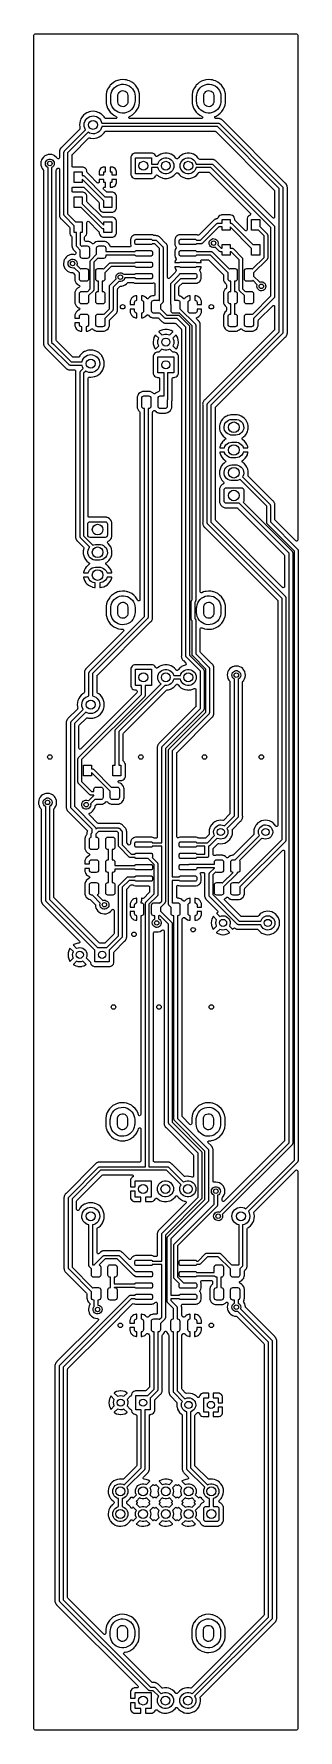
# Model space of a CAD drawing. Extents: x 87 to 116, y -228 to -39.
import ezdxf

# ---------------------------------------------------------------- set-up
doc = ezdxf.new("R2010")
doc.units = 0
doc.layers.add('BLACK', color=7, linetype='CONTINUOUS')

msp = doc.modelspace()

# ---------------------------------------------------------------- linework, layer by layer
at = {"layer": 'BLACK', "linetype": 'CONTINUOUS'}
for p, q in [((86.8685, -38.7345), (86.8885, -38.6664)), ((86.8685, -227.965), (86.8685, -38.7345)), ((86.8885, -38.6664), (86.9422, -38.6199)), ((86.9422, -38.6199), (86.9945, -38.6085)), ((86.9945, -38.6085), (116.206, -38.6085)), ((116.206, -38.6085), (116.274, -38.6285)), ((116.274, -38.6285), (116.32, -38.6822)), ((116.32, -38.6822), (116.331, -38.7345)), ((116.331, -38.7345), (116.331, -95.1475)), ((94.9358, -45.3939), (94.9315, -45.4796)), ((94.9822, -45.1268), (94.9358, -45.3939)), ((95.0666, -44.8691), (94.9822, -45.1268)), ((95.1033, -44.7955), (95.0666, -44.8691)), ((95.1854, -44.6304), (95.1033, -44.7955)), ((95.1874, -44.6263), (95.1854, -44.6304)), ((95.1854, -44.6304), (95.1854, -44.6304)), ((95.342, -44.4035), (95.1874, -44.6263)), ((95.3992, -44.3422), (95.342, -44.4035)), ((95.5239, -44.2087), (95.3992, -44.3422)), ((95.44, -45.58), (95.446, -45.452)), ((95.446, -45.452), (95.487, -45.2257)), ((95.487, -45.2257), (95.5654, -45.0095)), ((95.5271, -44.2054), (95.5239, -44.2087)), ((95.7388, -44.036), (95.5271, -44.2054)), ((95.5654, -45.0095), (95.6792, -44.8097)), ((95.6792, -44.8097), (95.825, -44.6319)), ((95.9728, -43.899), (95.7388, -44.036)), ((95.825, -44.6319), (95.9987, -44.4811)), ((95.9771, -43.8973), (95.9728, -43.899)), ((96.2199, -43.7989), (95.9771, -43.8973)), ((95.9987, -44.4811), (96.1953, -44.3618)), ((96.1953, -44.3618), (96.4092, -44.2774)), ((96.2242, -43.7972), (96.2199, -43.7989)), ((96.2199, -43.7989), (96.2199, -43.7989)), ((96.3531, -43.7656), (96.2242, -43.7972)), ((96.25, -45.49), (96.2559, -45.4097)), ((96.2559, -45.4097), (96.2976, -45.2663)), ((96.2976, -45.2663), (96.3762, -45.1394)), ((96.4831, -43.7338), (96.3531, -43.7656)), ((96.3762, -45.1394), (96.4861, -45.0384)), ((96.4092, -44.2774), (96.6343, -44.2301)), ((96.4876, -43.7327), (96.4831, -43.7338)), ((96.4831, -43.7338), (96.4831, -43.7338)), ((96.4861, -45.0384), (96.6191, -44.9706)), ((96.7575, -43.707), (96.4876, -43.7327)), ((96.6191, -44.9706), (96.7655, -44.9411)), ((96.6343, -44.2301), (96.8641, -44.2215)), ((96.7621, -43.7072), (96.7575, -43.707)), ((97.0238, -43.7202), (96.7621, -43.7072)), ((96.7621, -43.7072), (96.7621, -43.7072)), ((96.7655, -44.9411), (96.9144, -44.952)), ((96.8641, -44.2215), (97.092, -44.2517)), ((96.9144, -44.952), (97.0548, -45.0026)), ((97.0283, -43.7205), (97.0238, -43.7202)), ((97.0238, -43.7202), (97.0238, -43.7202)), ((97.0328, -43.7213), (97.0283, -43.7205)), ((97.1963, -43.7536), (97.0328, -43.7213)), ((97.0328, -43.7213), (97.0328, -43.7213)), ((97.0548, -45.0026), (97.1765, -45.0891)), ((97.092, -44.2517), (97.3117, -44.3199)), ((97.1765, -45.0891), (97.2704, -45.2051)), ((97.2944, -43.7729), (97.1963, -43.7536)), ((97.2704, -45.2051), (97.3297, -45.3421)), ((97.368, -43.7989), (97.2944, -43.7729)), ((97.3117, -44.3199), (97.5167, -44.4241)), ((97.3297, -45.3421), (97.35, -45.49)), ((97.5457, -43.8617), (97.368, -43.7989)), ((97.5167, -44.4241), (97.7012, -44.5614)), ((97.5458, -43.8617), (97.5457, -43.8617)), ((97.5501, -43.8632), (97.5458, -43.8617)), ((97.79, -43.9895), (97.5501, -43.8632)), ((97.7012, -44.5614), (97.8599, -44.7278)), ((98.0093, -44.149), (97.79, -43.9895)), ((97.8599, -44.7278), (97.9883, -44.9186)), ((97.9883, -44.9186), (98.0828, -45.1283)), ((98.2032, -44.3386), (98.0093, -44.149)), ((98.0828, -45.1283), (98.1406, -45.3509)), ((98.1406, -45.3509), (98.16, -45.58)), ((98.3677, -44.5541), (98.2032, -44.3386)), ((98.4993, -44.7912), (98.3677, -44.5541)), ((98.5954, -45.0448), (98.4993, -44.7912)), ((98.5964, -45.0492), (98.5954, -45.0448)), ((98.6529, -45.3051), (98.5964, -45.0492)), ((98.5964, -45.0492), (98.5964, -45.0492)), ((98.6539, -45.3095), (98.6529, -45.3051)), ((98.6542, -45.3141), (98.6539, -45.3095)), ((98.6663, -45.4812), (98.6542, -45.3141)), ((104.536, -45.3939), (104.531, -45.4796)), ((104.582, -45.1268), (104.536, -45.3939)), ((104.667, -44.8691), (104.582, -45.1268)), ((104.703, -44.7955), (104.667, -44.8691)), ((104.785, -44.6304), (104.703, -44.7955)), ((104.787, -44.6263), (104.785, -44.6304)), ((104.785, -44.6304), (104.785, -44.6304)), ((104.942, -44.4035), (104.787, -44.6263)), ((104.999, -44.3422), (104.942, -44.4035)), ((105.124, -44.2087), (104.999, -44.3422)), ((105.04, -45.58), (105.046, -45.452)), ((105.046, -45.452), (105.087, -45.2257)), ((105.087, -45.2257), (105.165, -45.0095)), ((105.127, -44.2054), (105.124, -44.2087)), ((105.339, -44.036), (105.127, -44.2054)), ((105.165, -45.0095), (105.279, -44.8097)), ((105.279, -44.8097), (105.425, -44.6319)), ((105.573, -43.899), (105.339, -44.036)), ((105.425, -44.6319), (105.599, -44.4811)), ((105.577, -43.8973), (105.573, -43.899)), ((105.82, -43.7989), (105.577, -43.8973)), ((105.599, -44.4811), (105.795, -44.3618)), ((105.795, -44.3618), (106.009, -44.2774)), ((105.824, -43.7972), (105.82, -43.7989)), ((105.82, -43.7989), (105.82, -43.7989)), ((105.953, -43.7656), (105.824, -43.7972)), ((105.85, -45.49), (105.856, -45.4097)), ((105.856, -45.4097), (105.898, -45.2663)), ((105.898, -45.2663), (105.976, -45.1394)), ((106.083, -43.7338), (105.953, -43.7656)), ((105.976, -45.1394), (106.086, -45.0384)), ((106.009, -44.2774), (106.234, -44.2301)), ((106.088, -43.7327), (106.083, -43.7338)), ((106.083, -43.7338), (106.083, -43.7338)), ((106.086, -45.0384), (106.219, -44.9706)), ((106.357, -43.707), (106.088, -43.7327)), ((106.219, -44.9706), (106.365, -44.9411)), ((106.234, -44.2301), (106.464, -44.2215)), ((106.362, -43.7072), (106.357, -43.707)), ((106.624, -43.7202), (106.362, -43.7072)), ((106.362, -43.7072), (106.362, -43.7072)), ((106.365, -44.9411), (106.514, -44.952)), ((106.464, -44.2215), (106.692, -44.2517)), ((106.514, -44.952), (106.655, -45.0026)), ((106.628, -43.7205), (106.624, -43.7202)), ((106.624, -43.7202), (106.624, -43.7202)), ((106.633, -43.7213), (106.628, -43.7205)), ((106.796, -43.7536), (106.633, -43.7213)), ((106.633, -43.7213), (106.633, -43.7213)), ((106.655, -45.0026), (106.777, -45.0891)), ((106.692, -44.2517), (106.912, -44.3199)), ((106.777, -45.0891), (106.87, -45.2051)), ((106.894, -43.7729), (106.796, -43.7536)), ((106.87, -45.2051), (106.93, -45.3421)), ((106.968, -43.7989), (106.894, -43.7729)), ((106.912, -44.3199), (107.117, -44.4241)), ((106.93, -45.3421), (106.95, -45.49)), ((107.146, -43.8617), (106.968, -43.7989)), ((107.117, -44.4241), (107.301, -44.5614)), ((107.15, -43.8632), (107.146, -43.8617)), ((107.146, -43.8617), (107.146, -43.8617)), ((107.39, -43.9895), (107.15, -43.8632)), ((107.301, -44.5614), (107.46, -44.7278)), ((107.609, -44.149), (107.39, -43.9895)), ((107.46, -44.7278), (107.588, -44.9186)), ((107.588, -44.9186), (107.683, -45.1283)), ((107.803, -44.3386), (107.609, -44.149)), ((107.683, -45.1283), (107.741, -45.3509)), ((107.741, -45.3509), (107.76, -45.58)), ((107.968, -44.5541), (107.803, -44.3386)), ((108.099, -44.7912), (107.968, -44.5541)), ((108.195, -45.0448), (108.099, -44.7912)), ((108.196, -45.0492), (108.195, -45.0448)), ((108.253, -45.3051), (108.196, -45.0492)), ((108.196, -45.0492), (108.196, -45.0492)), ((108.254, -45.3095), (108.253, -45.3051)), ((108.254, -45.3141), (108.254, -45.3095)), ((108.266, -45.4812), (108.254, -45.3141)), ((92.9998, -47.3308), (92.7896, -47.4179)), ((93.0044, -47.3289), (92.9998, -47.3308)), ((92.9998, -47.3308), (92.9998, -47.3308)), ((93.0846, -47.3096), (93.0044, -47.3289)), ((93.2305, -47.2746), (93.0846, -47.3096)), ((93.2353, -47.2735), (93.2305, -47.2746)), ((93.2305, -47.2746), (93.2305, -47.2746)), ((93.472, -47.2548), (93.2353, -47.2735)), ((93.7087, -47.2735), (93.472, -47.2548)), ((93.7135, -47.2746), (93.7087, -47.2735)), ((93.8594, -47.3096), (93.7135, -47.2746)), ((93.7135, -47.2746), (93.7135, -47.2746)), ((93.9396, -47.3289), (93.8594, -47.3096)), ((93.9442, -47.3308), (93.9396, -47.3289)), ((94.1544, -47.4179), (93.9442, -47.3308)), ((93.9442, -47.3308), (93.9442, -47.3308)), ((94.9315, -45.4796), (94.9315, -46.1689)), ((94.9315, -46.1689), (94.9317, -46.1712)), ((94.9317, -46.1712), (94.9317, -46.1712)), ((94.9317, -46.1712), (94.9397, -46.2822)), ((94.9397, -46.2822), (94.9461, -46.3705)), ((94.9461, -46.3705), (94.9471, -46.3749)), ((94.9471, -46.3749), (94.9471, -46.3749)), ((94.9471, -46.3749), (94.9865, -46.5532)), ((94.9865, -46.5532), (95.0046, -46.6352)), ((95.0046, -46.6352), (95.1007, -46.8888)), ((95.1007, -46.8888), (95.2323, -47.1259)), ((95.2323, -47.1259), (95.3968, -47.3414)), ((95.3968, -47.3414), (95.5907, -47.531)), ((95.44, -46.1), (95.44, -45.58)), ((95.4594, -46.3291), (95.44, -46.1)), ((95.5172, -46.5517), (95.4594, -46.3291)), ((95.6117, -46.7614), (95.5172, -46.5517)), ((95.7401, -46.9522), (95.6117, -46.7614)), ((95.8988, -47.1186), (95.7401, -46.9522)), ((96.0833, -47.2559), (95.8988, -47.1186)), ((96.2883, -47.3601), (96.0833, -47.2559)), ((96.25, -46.19), (96.25, -45.49)), ((96.2703, -46.3379), (96.25, -46.19)), ((96.3295, -46.4749), (96.2703, -46.3379)), ((96.508, -47.4283), (96.2883, -47.3601)), ((96.4235, -46.5909), (96.3295, -46.4749)), ((96.5452, -46.6774), (96.4235, -46.5909)), ((96.6856, -46.728), (96.5452, -46.6774)), ((96.8345, -46.7389), (96.6856, -46.728)), ((96.9809, -46.7094), (96.8345, -46.7389)), ((97.1139, -46.6416), (96.9809, -46.7094)), ((97.2238, -46.5406), (97.1139, -46.6416)), ((97.4047, -47.3182), (97.1908, -47.4026)), ((97.3024, -46.4137), (97.2238, -46.5406)), ((97.3441, -46.2703), (97.3024, -46.4137)), ((97.35, -46.19), (97.3441, -46.2703)), ((97.35, -45.49), (97.35, -46.19)), ((97.6013, -47.1989), (97.4047, -47.3182)), ((97.775, -47.0481), (97.6013, -47.1989)), ((97.9208, -46.8703), (97.775, -47.0481)), ((98.0346, -46.6705), (97.9208, -46.8703)), ((98.113, -46.4543), (98.0346, -46.6705)), ((98.0768, -47.4705), (98.2549, -47.2798)), ((98.154, -46.228), (98.113, -46.4543)), ((98.16, -46.1), (98.154, -46.228)), ((98.16, -45.58), (98.16, -46.1)), ((98.2549, -47.2798), (98.258, -47.2765)), ((98.2549, -47.2798), (98.2549, -47.2798)), ((98.258, -47.2765), (98.4126, -47.0537)), ((98.4126, -47.0537), (98.4946, -46.8888)), ((98.4946, -46.8888), (98.5313, -46.815)), ((98.5313, -46.815), (98.5334, -46.8109)), ((98.5313, -46.815), (98.5313, -46.815)), ((98.5334, -46.8109), (98.6178, -46.5532)), ((98.6178, -46.5532), (98.6642, -46.2861)), ((98.6642, -46.2861), (98.6685, -46.2004)), ((98.6685, -45.5111), (98.6663, -45.4812)), ((98.6685, -46.2004), (98.6685, -45.5111)), ((104.531, -45.4796), (104.531, -46.1689)), ((104.531, -46.1689), (104.532, -46.1712)), ((104.532, -46.1712), (104.532, -46.1712)), ((104.532, -46.1712), (104.54, -46.2822)), ((104.54, -46.2822), (104.546, -46.3705)), ((104.546, -46.3705), (104.547, -46.3749)), ((104.547, -46.3749), (104.547, -46.3749)), ((104.547, -46.3749), (104.586, -46.5532)), ((104.586, -46.5532), (104.605, -46.6352)), ((104.605, -46.6352), (104.701, -46.8888)), ((104.701, -46.8888), (104.832, -47.1259)), ((104.832, -47.1259), (104.997, -47.3414)), ((104.997, -47.3414), (105.191, -47.531)), ((105.04, -46.1), (105.04, -45.58)), ((105.059, -46.3291), (105.04, -46.1)), ((105.117, -46.5517), (105.059, -46.3291)), ((105.212, -46.7614), (105.117, -46.5517)), ((105.34, -46.9522), (105.212, -46.7614)), ((105.499, -47.1186), (105.34, -46.9522)), ((105.683, -47.2559), (105.499, -47.1186)), ((105.888, -47.3601), (105.683, -47.2559)), ((105.85, -46.19), (105.85, -45.49)), ((105.87, -46.3379), (105.85, -46.19)), ((105.93, -46.4749), (105.87, -46.3379)), ((106.108, -47.4283), (105.888, -47.3601)), ((106.023, -46.5909), (105.93, -46.4749)), ((106.145, -46.6774), (106.023, -46.5909)), ((106.286, -46.728), (106.145, -46.6774)), ((106.435, -46.7389), (106.286, -46.728)), ((106.581, -46.7094), (106.435, -46.7389)), ((106.714, -46.6416), (106.581, -46.7094)), ((106.824, -46.5406), (106.714, -46.6416)), ((107.005, -47.3182), (106.791, -47.4026)), ((106.902, -46.4137), (106.824, -46.5406)), ((106.944, -46.2703), (106.902, -46.4137)), ((106.95, -46.19), (106.944, -46.2703)), ((106.95, -45.49), (106.95, -46.19)), ((107.201, -47.1989), (107.005, -47.3182)), ((107.375, -47.0481), (107.201, -47.1989)), ((107.521, -46.8703), (107.375, -47.0481)), ((107.635, -46.6705), (107.521, -46.8703)), ((107.713, -46.4543), (107.635, -46.6705)), ((107.677, -47.4705), (107.855, -47.2798)), ((107.754, -46.228), (107.713, -46.4543)), ((107.76, -46.1), (107.754, -46.228)), ((107.76, -45.58), (107.76, -46.1)), ((107.855, -47.2798), (107.858, -47.2765)), ((107.855, -47.2798), (107.855, -47.2798)), ((107.858, -47.2765), (108.013, -47.0537)), ((108.013, -47.0537), (108.095, -46.8888)), ((108.095, -46.8888), (108.131, -46.815)), ((108.131, -46.815), (108.133, -46.8109)), ((108.131, -46.815), (108.131, -46.815)), ((108.133, -46.8109), (108.218, -46.5532)), ((108.218, -46.5532), (108.264, -46.2861)), ((108.264, -46.2861), (108.268, -46.2004)), ((108.268, -45.5111), (108.266, -45.4812)), ((108.268, -46.2004), (108.268, -45.5111)), ((91.9771, -49.2609), (89.9435, -51.2946)), ((91.9775, -48.5313), (91.9588, -48.768)), ((91.9588, -48.768), (91.9775, -49.0047)), ((92.007, -49.2133), (91.9771, -49.2609)), ((92.0329, -48.3004), (91.9775, -48.5313)), ((91.9775, -49.0047), (91.9786, -49.0095)), ((91.9786, -49.0095), (91.9786, -49.0095)), ((91.9786, -49.0095), (92.0105, -49.1424)), ((92.0105, -49.1424), (92.007, -49.2133)), ((92.0565, -48.2433), (92.0329, -48.3004)), ((92.1219, -48.0856), (92.0565, -48.2433)), ((92.1238, -48.081), (92.1219, -48.0856)), ((92.1219, -48.0856), (92.1219, -48.0856)), ((92.1821, -47.9858), (92.1238, -48.081)), ((92.2452, -47.8828), (92.1821, -47.9858)), ((92.2478, -47.8786), (92.2452, -47.8828)), ((92.2452, -47.8828), (92.2452, -47.8828)), ((92.402, -47.698), (92.2478, -47.8786)), ((92.5826, -47.5438), (92.402, -47.698)), ((92.4721, -48.754), (92.4939, -48.5601)), ((92.4884, -48.9485), (92.4721, -48.754)), ((92.5422, -49.1361), (92.4884, -48.9485)), ((92.4939, -48.5601), (92.5529, -48.3741)), ((92.6314, -49.3097), (92.5422, -49.1361)), ((92.5529, -48.3741), (92.6469, -48.203)), ((92.5868, -47.5412), (92.5826, -47.5438)), ((92.7808, -47.4223), (92.5868, -47.5412)), ((92.5868, -47.5412), (92.5868, -47.5412)), ((92.6469, -48.203), (92.7723, -48.0535)), ((92.7723, -48.0535), (92.9244, -47.9312)), ((92.785, -47.4198), (92.7808, -47.4223)), ((92.7896, -47.4179), (92.785, -47.4198)), ((92.7896, -47.4179), (92.7896, -47.4179)), ((92.9244, -47.9312), (93.0974, -47.8408)), ((93.0974, -47.8408), (93.2846, -47.7857)), ((93.2846, -47.7857), (93.479, -47.768)), ((93.479, -47.768), (93.6731, -47.7884)), ((93.6731, -47.7884), (93.8595, -47.8461)), ((93.8595, -47.8461), (94.0312, -47.939)), ((94.0312, -47.939), (94.1816, -48.0634)), ((94.159, -47.4198), (94.1544, -47.4179)), ((94.1544, -47.4179), (94.1544, -47.4179)), ((94.1632, -47.4223), (94.159, -47.4198)), ((94.3572, -47.5412), (94.1632, -47.4223)), ((94.1816, -48.0634), (94.3049, -48.2146)), ((94.3855, -49.1747), (94.2891, -49.3444)), ((94.3049, -48.2146), (94.3965, -48.3869)), ((94.3614, -47.5438), (94.3572, -47.5412)), ((94.3572, -47.5412), (94.3572, -47.5412)), ((94.542, -47.698), (94.3614, -47.5438)), ((94.4471, -48.9895), (94.3855, -49.1747)), ((94.3965, -48.3869), (94.4512, -48.568)), ((94.4499, -48.968), (94.4471, -48.9895)), ((107.359, -48.968), (94.4499, -48.968)), ((94.4512, -48.568), (107.442, -48.568)), ((94.6962, -47.8786), (94.542, -47.698)), ((94.6988, -47.8828), (94.6962, -47.8786)), ((94.7702, -47.9993), (94.6988, -47.8828)), ((94.6988, -47.8828), (94.6988, -47.8828)), ((94.8095, -48.0395), (94.7702, -47.9993)), ((94.8776, -48.0595), (94.8095, -48.0395)), ((96.0032, -48.0595), (94.8776, -48.0595)), ((95.5907, -47.531), (95.5944, -47.5337)), ((95.5944, -47.5337), (95.5944, -47.5337)), ((95.5944, -47.5337), (95.6128, -47.547)), ((95.6128, -47.547), (95.81, -47.6905)), ((95.81, -47.6905), (96.0499, -47.8168)), ((96.0574, -48.0472), (96.0032, -48.0595)), ((96.0499, -47.8168), (96.0537, -47.8181)), ((96.0537, -47.8181), (96.108, -47.8636)), ((96.1103, -47.9999), (96.0574, -48.0472)), ((96.108, -47.8636), (96.1291, -47.9314)), ((96.1291, -47.9314), (96.1103, -47.9999)), ((96.7359, -47.4585), (96.508, -47.4283)), ((96.9657, -47.4499), (96.7359, -47.4585)), ((97.1908, -47.4026), (96.9657, -47.4499)), ((97.4616, -47.9156), (97.4911, -47.851)), ((97.4717, -47.9858), (97.4616, -47.9156)), ((97.5182, -48.0395), (97.4717, -47.9858)), ((97.4911, -47.851), (97.539, -47.8167)), ((97.5863, -48.0595), (97.5182, -48.0395)), ((97.539, -47.8167), (97.6229, -47.7827)), ((105.603, -48.0595), (97.5863, -48.0595)), ((97.6229, -47.7827), (97.6272, -47.781)), ((97.6229, -47.7827), (97.6229, -47.7827)), ((97.6272, -47.781), (97.8612, -47.644)), ((97.8612, -47.644), (98.0729, -47.4746)), ((98.0729, -47.4746), (98.0768, -47.4705)), ((105.191, -47.531), (105.194, -47.5337)), ((105.194, -47.5337), (105.194, -47.5337)), ((105.194, -47.5337), (105.213, -47.547)), ((105.213, -47.547), (105.41, -47.6905)), ((105.41, -47.6905), (105.65, -47.8168)), ((105.657, -48.0472), (105.603, -48.0595)), ((105.65, -47.8168), (105.654, -47.8181)), ((105.654, -47.8181), (105.708, -47.8636)), ((105.71, -47.9999), (105.657, -48.0472)), ((105.708, -47.8636), (105.729, -47.9314)), ((105.729, -47.9314), (105.71, -47.9999)), ((106.336, -47.4585), (106.108, -47.4283)), ((106.566, -47.4499), (106.336, -47.4585)), ((106.791, -47.4026), (106.566, -47.4499)), ((107.062, -47.9156), (107.091, -47.851)), ((107.072, -47.9858), (107.062, -47.9156)), ((107.118, -48.0395), (107.072, -47.9858)), ((107.091, -47.851), (107.139, -47.8167)), ((107.186, -48.0595), (107.118, -48.0395)), ((107.139, -47.8167), (107.223, -47.7827)), ((107.417, -48.0595), (107.186, -48.0595)), ((107.223, -47.7827), (107.227, -47.781)), ((107.223, -47.7827), (107.223, -47.7827)), ((107.227, -47.781), (107.461, -47.644)), ((114.262, -55.8713), (107.359, -48.968)), ((107.425, -48.0593), (107.417, -48.0595)), ((107.479, -48.0561), (107.425, -48.0593)), ((107.442, -48.568), (107.475, -48.5755)), ((107.461, -47.644), (107.673, -47.4746)), ((107.475, -48.5755), (107.508, -48.5792)), ((107.487, -48.0557), (107.479, -48.0561)), ((107.479, -48.0561), (107.479, -48.0561)), ((107.55, -48.0673), (107.487, -48.0557)), ((107.508, -48.5792), (107.518, -48.5854)), ((107.518, -48.5854), (107.529, -48.5879)), ((107.529, -48.5879), (107.555, -48.6088)), ((107.556, -48.0684), (107.55, -48.0673)), ((107.555, -48.6088), (107.583, -48.6266)), ((107.582, -48.0718), (107.556, -48.0684)), ((107.612, -48.0757), (107.582, -48.0718)), ((107.583, -48.6266), (114.604, -55.6473)), ((107.619, -48.0767), (107.612, -48.0757)), ((107.612, -48.0757), (107.612, -48.0757)), ((107.627, -48.0795), (107.619, -48.0767)), ((107.629, -48.0801), (107.627, -48.0795)), ((107.645, -48.0848), (107.629, -48.0801)), ((107.648, -48.0856), (107.645, -48.0848)), ((107.655, -48.087), (107.648, -48.0856)), ((107.714, -48.1132), (107.655, -48.087)), ((107.673, -47.4746), (107.677, -47.4705)), ((107.72, -48.1158), (107.714, -48.1132)), ((107.772, -48.1362), (107.72, -48.1158)), ((107.779, -48.139), (107.772, -48.1362)), ((107.772, -48.1362), (107.772, -48.1362)), ((107.785, -48.1434), (107.779, -48.139)), ((107.788, -48.1446), (107.785, -48.1434)), ((107.803, -48.153), (107.788, -48.1446)), ((107.805, -48.1544), (107.803, -48.153)), ((107.812, -48.1575), (107.805, -48.1544)), ((107.818, -48.1622), (107.812, -48.1575)), ((107.862, -48.1969), (107.818, -48.1622)), ((107.867, -48.2009), (107.862, -48.1969)), ((107.92, -48.2376), (107.867, -48.2009)), ((107.957, -48.2808), (107.92, -48.2376)), ((107.958, -48.2812), (107.957, -48.2808)), ((107.963, -48.2875), (107.958, -48.2812)), ((114.946, -55.2701), (107.963, -48.2875)), ((90.2826, -51.6746), (92.6385, -49.3186)), ((92.9221, -49.6008), (90.624, -51.8988)), ((91.1694, -52.0726), (92.9791, -50.2629)), ((92.6385, -49.3186), (92.6314, -49.3097)), ((93.0717, -49.6844), (92.9221, -49.6008)), ((92.9791, -50.2629), (93.0414, -50.2289)), ((93.0414, -50.2289), (93.0976, -50.2295)), ((93.2573, -49.7447), (93.0717, -49.6844)), ((93.0976, -50.2295), (93.1594, -50.2443)), ((93.1594, -50.2443), (93.2305, -50.2614)), ((93.2305, -50.2614), (93.2305, -50.2614)), ((93.2305, -50.2614), (93.2353, -50.2625)), ((93.2353, -50.2625), (93.472, -50.2812)), ((93.4511, -49.7678), (93.2573, -49.7447)), ((93.6456, -49.7528), (93.4511, -49.7678)), ((93.472, -50.2812), (93.7087, -50.2625)), ((93.8336, -49.7003), (93.6456, -49.7528)), ((93.7087, -50.2625), (93.7135, -50.2614)), ((93.7135, -50.2614), (93.8594, -50.2264)), ((93.7135, -50.2614), (93.7135, -50.2614)), ((94.0078, -49.6123), (93.8336, -49.7003)), ((93.8594, -50.2264), (93.9396, -50.2071)), ((93.9396, -50.2071), (93.9442, -50.2052)), ((93.9442, -50.2052), (94.1544, -50.1181)), ((94.1616, -49.4922), (94.0078, -49.6123)), ((94.1544, -50.1181), (94.159, -50.1162)), ((94.1544, -50.1181), (94.1544, -50.1181)), ((94.159, -50.1162), (94.1632, -50.1137)), ((94.2891, -49.3444), (94.1616, -49.4922)), ((94.1632, -50.1137), (94.3572, -49.9948)), ((94.3572, -49.9948), (94.3614, -49.9922)), ((94.3572, -49.9948), (94.3572, -49.9948)), ((94.3614, -49.9922), (94.542, -49.838)), ((94.542, -49.838), (94.6962, -49.6574)), ((94.6962, -49.6574), (94.6988, -49.6532)), ((94.6988, -49.6532), (94.7702, -49.5367)), ((94.6988, -49.6532), (94.6988, -49.6532)), ((94.7702, -49.5367), (94.8228, -49.489)), ((94.8228, -49.489), (94.8776, -49.4765)), ((94.8776, -49.4765), (107.096, -49.4765)), ((107.096, -49.4765), (107.164, -49.4965)), ((107.164, -49.4965), (107.185, -49.5134)), ((107.185, -49.5134), (113.717, -56.0451)), ((87.6548, -52.8753), (87.6327, -53.0719)), ((87.6738, -52.8153), (87.6548, -52.8753)), ((87.7127, -52.6927), (87.6738, -52.8153)), ((87.7146, -52.6868), (87.7127, -52.6927)), ((87.7127, -52.6927), (87.7127, -52.6927)), ((87.7827, -52.5629), (87.7146, -52.6868)), ((87.8069, -52.5189), (87.7827, -52.5629)), ((87.8098, -52.5135), (87.8069, -52.5189)), ((87.8069, -52.5189), (87.8069, -52.5189)), ((87.937, -52.362), (87.8098, -52.5135)), ((88.0911, -52.238), (87.937, -52.362)), ((88.1904, -52.1861), (88.0911, -52.238)), ((88.146, -53.0799), (88.1678, -52.9398)), ((88.1678, -52.9398), (88.2281, -52.8115)), ((88.2609, -52.1493), (88.1904, -52.1861)), ((88.2281, -52.8115), (88.3219, -52.7052)), ((88.2664, -52.1464), (88.2609, -52.1493)), ((88.2609, -52.1493), (88.2609, -52.1493)), ((88.3919, -52.1095), (88.2664, -52.1464)), ((88.3219, -52.7052), (88.4418, -52.6296)), ((88.4502, -52.0923), (88.3919, -52.1095)), ((88.4418, -52.6296), (88.5781, -52.5906)), ((88.4561, -52.0906), (88.4502, -52.0923)), ((88.4502, -52.0923), (88.4502, -52.0923)), ((88.4622, -52.09), (88.4561, -52.0906)), ((88.4623, -52.09), (88.4622, -52.09)), ((88.5706, -52.0802), (88.4623, -52.09)), ((88.6531, -52.0726), (88.5706, -52.0802)), ((88.5781, -52.5906), (88.7199, -52.5915)), ((88.6592, -52.0733), (88.6531, -52.0726)), ((88.8436, -52.0927), (88.6592, -52.0733)), ((88.6592, -52.0733), (88.6592, -52.0733)), ((88.7199, -52.5915), (88.8557, -52.6321)), ((88.8498, -52.0933), (88.8436, -52.0927)), ((88.8436, -52.0927), (88.8436, -52.0927)), ((89.0387, -52.1518), (88.8498, -52.0933)), ((88.8557, -52.6321), (88.9747, -52.7092)), ((88.9747, -52.7092), (89.0672, -52.8166)), ((89.2127, -52.2459), (89.0387, -52.1518)), ((89.0672, -52.8166), (89.1259, -52.9457)), ((89.1259, -52.9457), (89.146, -53.086)), ((89.2174, -52.2498), (89.2127, -52.2459)), ((89.3587, -52.3667), (89.2174, -52.2498)), ((89.2174, -52.2498), (89.2174, -52.2498)), ((89.3651, -52.3719), (89.3587, -52.3667)), ((89.369, -52.3767), (89.3651, -52.3719)), ((89.4901, -52.5252), (89.369, -52.3767)), ((89.369, -52.3767), (89.369, -52.3767)), ((89.4906, -52.5248), (89.4901, -52.5252)), ((89.507, -52.5435), (89.4906, -52.5248)), ((89.5716, -52.573), (89.507, -52.5435)), ((89.6418, -52.5629), (89.5716, -52.573)), ((89.6955, -52.5164), (89.6418, -52.5629)), ((89.7155, -52.4483), (89.6955, -52.5164)), ((89.7233, -51.7084), (89.7117, -51.7712)), ((89.7117, -51.7712), (89.7121, -51.7788)), ((89.7121, -51.7788), (89.7121, -51.7788)), ((89.7121, -51.7788), (89.7153, -51.8334)), ((89.7153, -51.8334), (89.7155, -51.8406)), ((89.7155, -51.8406), (89.7155, -52.4483)), ((89.7244, -51.7019), (89.7233, -51.7084)), ((89.7317, -51.646), (89.7244, -51.7019)), ((89.7327, -51.6385), (89.7317, -51.646)), ((89.7317, -51.646), (89.7317, -51.646)), ((89.7355, -51.6314), (89.7327, -51.6385)), ((89.7361, -51.6288), (89.7355, -51.6314)), ((89.7408, -51.6126), (89.7361, -51.6288)), ((89.7416, -51.61), (89.7408, -51.6126)), ((89.743, -51.6026), (89.7416, -51.61)), ((89.7692, -51.5443), (89.743, -51.6026)), ((89.7718, -51.5383), (89.7692, -51.5443)), ((89.7922, -51.4858), (89.7718, -51.5383)), ((89.795, -51.4787), (89.7922, -51.4858)), ((89.7922, -51.4858), (89.7922, -51.4858)), ((89.7994, -51.4725), (89.795, -51.4787)), ((89.8006, -51.4702), (89.7994, -51.4725)), ((89.809, -51.4555), (89.8006, -51.4702)), ((89.8104, -51.4532), (89.809, -51.4555)), ((89.8135, -51.4463), (89.8104, -51.4532)), ((89.8529, -51.396), (89.8135, -51.4463)), ((89.8569, -51.3907), (89.8529, -51.396)), ((89.8892, -51.3447), (89.8569, -51.3907)), ((89.8936, -51.3384), (89.8892, -51.3447)), ((89.9372, -51.3004), (89.8936, -51.3384)), ((89.9435, -51.2946), (89.9372, -51.3004)), ((90.224, -51.8157), (90.2315, -51.7831)), ((90.224, -58.8), (90.224, -51.8157)), ((90.2315, -51.7831), (90.2352, -51.7499)), ((90.2352, -51.7499), (90.2414, -51.7402)), ((90.2414, -51.7402), (90.2439, -51.729)), ((90.2439, -51.729), (90.2648, -51.7029)), ((90.2648, -51.7029), (90.2826, -51.6746)), ((90.624, -51.8988), (90.624, -58.7172)), ((91.1325, -52.1617), (91.1525, -52.0935)), ((91.1325, -53.3819), (91.1325, -52.1617)), ((91.1525, -52.0935), (91.1694, -52.0726)), ((97.6983, -52.3297), (97.6915, -52.3919)), ((97.6915, -52.3919), (97.6915, -54.2881)), ((97.7494, -52.1933), (97.6983, -52.3297)), ((97.8367, -52.0767), (97.7494, -52.1933)), ((97.9533, -51.9894), (97.8367, -52.0767)), ((98.0897, -51.9383), (97.9533, -51.9894)), ((98.1519, -51.9315), (98.0897, -51.9383)), ((100.048, -51.9315), (98.1519, -51.9315)), ((98.2, -54.24), (98.2, -52.44)), ((98.2, -52.44), (100, -52.44)), ((100, -52.44), (100, -53.14)), ((100.11, -51.9383), (100.048, -51.9315)), ((100.247, -51.9894), (100.11, -51.9383)), ((100.363, -52.0767), (100.247, -51.9894)), ((100.451, -52.1933), (100.363, -52.0767)), ((100.454, -52.2017), (100.451, -52.1933)), ((100.464, -52.2299), (100.454, -52.2017)), ((100.454, -52.2017), (100.454, -52.2017)), ((100.477, -52.255), (100.464, -52.2299)), ((100.531, -52.3009), (100.477, -52.255)), ((100.602, -52.3101), (100.531, -52.3009)), ((100.661, -52.2822), (100.602, -52.3101)), ((100.662, -52.2831), (100.661, -52.2822)), ((100.843, -52.1472), (100.662, -52.2831)), ((100.724, -53.14), (100.778, -52.9739)), ((100.778, -52.9739), (100.872, -52.811)), ((100.847, -52.1441), (100.843, -52.1472)), ((100.843, -52.1472), (100.843, -52.1472)), ((100.851, -52.1417), (100.847, -52.1441)), ((101.048, -52.0395), (100.851, -52.1417)), ((100.872, -52.811), (100.998, -52.6712)), ((100.998, -52.6712), (101.15, -52.5606)), ((101.052, -52.0371), (101.048, -52.0395)), ((101.048, -52.0395), (101.048, -52.0395)), ((101.272, -51.9651), (101.052, -52.0371)), ((101.15, -52.5606), (101.322, -52.484)), ((101.501, -51.9301), (101.272, -51.9651)), ((101.322, -52.484), (101.506, -52.4449)), ((101.507, -51.9302), (101.501, -51.9301)), ((101.506, -52.4449), (101.694, -52.4449)), ((101.66, -51.9321), (101.507, -51.9302)), ((101.507, -51.9302), (101.507, -51.9302)), ((101.733, -51.9329), (101.66, -51.9321)), ((101.694, -52.4449), (101.878, -52.484)), ((101.738, -51.9338), (101.733, -51.9329)), ((101.738, -51.9339), (101.738, -51.9338)), ((101.956, -51.9727), (101.738, -51.9339)), ((101.878, -52.484), (102.05, -52.5606)), ((101.961, -51.9736), (101.956, -51.9727)), ((101.956, -51.9727), (101.956, -51.9727)), ((101.966, -51.9753), (101.961, -51.9736)), ((102.174, -52.0491), (101.966, -51.9753)), ((101.966, -51.9753), (101.966, -51.9753)), ((102.05, -52.5606), (102.202, -52.6712)), ((102.174, -52.0492), (102.174, -52.0491)), ((102.179, -52.0509), (102.174, -52.0492)), ((102.184, -52.0534), (102.179, -52.0509)), ((102.378, -52.1603), (102.184, -52.0534)), ((102.184, -52.0534), (102.184, -52.0534)), ((102.202, -52.6712), (102.328, -52.811)), ((102.328, -52.811), (102.422, -52.9739)), ((102.382, -52.1628), (102.378, -52.1603)), ((102.378, -52.1603), (102.378, -52.1603)), ((102.386, -52.166), (102.382, -52.1628)), ((102.56, -52.3032), (102.386, -52.166)), ((102.386, -52.166), (102.386, -52.166)), ((102.422, -52.9739), (102.48, -53.1529)), ((102.564, -52.3064), (102.56, -52.3032)), ((102.56, -52.3032), (102.56, -52.3032)), ((102.72, -52.4777), (102.564, -52.3064)), ((102.723, -52.482), (102.72, -52.4777)), ((102.745, -52.5166), (102.723, -52.482)), ((102.723, -52.482), (102.723, -52.482)), ((102.766, -52.5411), (102.745, -52.5166)), ((102.829, -52.5723), (102.766, -52.5411)), ((102.9, -52.5642), (102.829, -52.5723)), ((102.955, -52.5192), (102.9, -52.5642)), ((103.002, -52.4506), (102.955, -52.5192)), ((103.162, -52.2831), (103.002, -52.4506)), ((103.215, -52.2429), (103.162, -52.2831)), ((103.343, -52.1472), (103.215, -52.2429)), ((103.22, -53.1529), (103.278, -52.9739)), ((103.278, -52.9739), (103.372, -52.811)), ((103.347, -52.1441), (103.343, -52.1472)), ((103.343, -52.1472), (103.343, -52.1472)), ((103.351, -52.1417), (103.347, -52.1441)), ((103.548, -52.0395), (103.351, -52.1417)), ((103.372, -52.811), (103.498, -52.6712)), ((103.498, -52.6712), (103.65, -52.5606)), ((103.552, -52.0371), (103.548, -52.0395)), ((103.548, -52.0395), (103.548, -52.0395)), ((103.772, -51.9651), (103.552, -52.0371)), ((103.65, -52.5606), (103.822, -52.484)), ((104.001, -51.9301), (103.772, -51.9651)), ((103.822, -52.484), (104.006, -52.4449)), ((104.007, -51.9302), (104.001, -51.9301)), ((104.006, -52.4449), (104.194, -52.4449)), ((104.16, -51.9321), (104.007, -51.9302)), ((104.007, -51.9302), (104.007, -51.9302)), ((104.233, -51.9329), (104.16, -51.9321)), ((104.194, -52.4449), (104.378, -52.484)), ((104.238, -51.9338), (104.233, -51.9329)), ((104.238, -51.9339), (104.238, -51.9338)), ((104.456, -51.9727), (104.238, -51.9339)), ((104.378, -52.484), (104.55, -52.5606)), ((104.461, -51.9736), (104.456, -51.9727)), ((104.456, -51.9727), (104.456, -51.9727)), ((104.466, -51.9753), (104.461, -51.9736)), ((104.674, -52.0491), (104.466, -51.9753)), ((104.466, -51.9753), (104.466, -51.9753)), ((104.55, -52.5606), (104.702, -52.6712)), ((104.674, -52.0492), (104.674, -52.0491)), ((104.679, -52.0509), (104.674, -52.0492)), ((104.684, -52.0534), (104.679, -52.0509)), ((104.878, -52.1603), (104.684, -52.0534)), ((104.684, -52.0534), (104.684, -52.0534)), ((104.702, -52.6712), (104.828, -52.811)), ((104.828, -52.811), (104.922, -52.9739)), ((104.882, -52.1628), (104.878, -52.1603)), ((104.878, -52.1603), (104.878, -52.1603)), ((104.886, -52.166), (104.882, -52.1628)), ((105.06, -52.3032), (104.886, -52.166)), ((104.886, -52.166), (104.886, -52.166)), ((104.922, -52.9739), (104.976, -53.14)), ((105.064, -52.3064), (105.06, -52.3032)), ((105.06, -52.3032), (105.06, -52.3032)), ((105.22, -52.4777), (105.064, -52.3064)), ((105.251, -52.5252), (105.22, -52.4777)), ((105.282, -52.5739), (105.251, -52.5252)), ((105.32, -52.6115), (105.282, -52.5739)), ((105.388, -52.6315), (105.32, -52.6115)), ((106.702, -52.6315), (105.388, -52.6315)), ((106.71, -52.6313), (106.702, -52.6315)), ((106.764, -52.6281), (106.71, -52.6313)), ((106.772, -52.6277), (106.764, -52.6281)), ((106.764, -52.6281), (106.764, -52.6281)), ((106.835, -52.6393), (106.772, -52.6277)), ((106.841, -52.6404), (106.835, -52.6393)), ((106.867, -52.6438), (106.841, -52.6404)), ((106.897, -52.6477), (106.867, -52.6438)), ((106.905, -52.6487), (106.897, -52.6477)), ((106.897, -52.6477), (106.897, -52.6477)), ((106.912, -52.6515), (106.905, -52.6487)), ((106.914, -52.6521), (106.912, -52.6515)), ((106.93, -52.6568), (106.914, -52.6521)), ((106.933, -52.6576), (106.93, -52.6568)), ((106.94, -52.659), (106.933, -52.6576)), ((106.999, -52.6852), (106.94, -52.659)), ((107.005, -52.6878), (106.999, -52.6852)), ((107.057, -52.7082), (107.005, -52.6878)), ((107.064, -52.711), (107.057, -52.7082)), ((107.057, -52.7082), (107.057, -52.7082)), ((107.07, -52.7154), (107.064, -52.711)), ((107.073, -52.7166), (107.07, -52.7154)), ((107.088, -52.725), (107.073, -52.7166)), ((107.09, -52.7264), (107.088, -52.725)), ((107.097, -52.7295), (107.09, -52.7264)), ((107.103, -52.7342), (107.097, -52.7295)), ((107.147, -52.7689), (107.103, -52.7342)), ((107.152, -52.7729), (107.147, -52.7689)), ((107.205, -52.8096), (107.152, -52.7729)), ((107.242, -52.8528), (107.205, -52.8096)), ((107.243, -52.8532), (107.242, -52.8528)), ((107.248, -52.8595), (107.243, -52.8532)), ((113.539, -59.1499), (107.248, -52.8595)), ((87.6327, -53.0719), (87.6493, -53.2689)), ((87.6493, -53.2689), (87.651, -53.2749)), ((87.651, -53.2749), (87.7001, -53.4463)), ((87.7001, -53.4463), (87.7038, -53.459)), ((87.7038, -53.459), (87.7258, -53.5019)), ((87.7258, -53.5019), (87.7553, -53.5594)), ((87.7553, -53.5594), (87.7942, -53.635)), ((87.7942, -53.635), (87.9038, -53.7732)), ((87.9038, -53.7732), (87.9102, -53.7814)), ((87.9102, -53.7814), (87.9369, -53.8472)), ((87.9369, -53.8472), (87.9375, -53.8597)), ((87.9375, -53.8597), (87.9375, -73.1231)), ((88.1644, -53.2205), (88.146, -53.0799)), ((88.2215, -53.3502), (88.1644, -53.2205)), ((88.3127, -53.4587), (88.2215, -53.3502)), ((88.4307, -53.5373), (88.3127, -53.4587)), ((88.446, -53.5421), (88.4307, -53.5373)), ((88.446, -73.152), (88.446, -53.5421)), ((88.9654, -53.4707), (88.846, -53.544)), ((88.846, -53.544), (88.846, -73.0692)), ((89.0605, -53.3656), (88.9654, -53.4707)), ((89.1223, -53.238), (89.0605, -53.3656)), ((89.1459, -53.0982), (89.1223, -53.238)), ((89.146, -53.086), (89.1459, -53.0982)), ((89.3545, -53.8555), (89.3745, -53.7874)), ((89.3545, -72.8063), (89.3545, -53.8555)), ((89.3745, -53.7874), (89.3851, -53.7732)), ((89.3851, -53.7732), (89.4701, -53.6748)), ((89.4701, -53.6748), (89.4741, -53.6701)), ((89.4701, -53.6748), (89.4701, -53.6748)), ((89.4741, -53.6701), (89.4799, -53.6598)), ((89.4799, -53.6598), (89.531, -53.6105)), ((89.531, -53.6105), (89.6006, -53.5965)), ((89.6006, -53.5965), (89.6667, -53.6225)), ((89.6667, -53.6225), (89.7083, -53.68)), ((89.7083, -53.68), (89.7155, -53.7221)), ((89.7155, -53.7221), (89.7155, -58.7711)), ((91.1502, -53.4463), (91.1325, -53.3819)), ((91.2022, -53.4946), (91.1502, -53.4463)), ((91.2721, -53.5071), (91.2022, -53.4946)), ((91.3239, -53.5015), (91.2721, -53.5071)), ((92.3201, -53.5015), (91.3239, -53.5015)), ((91.372, -55.21), (91.372, -54.01)), ((91.372, -54.01), (92.272, -54.01)), ((92.272, -54.01), (92.272, -54.41)), ((92.272, -54.41), (92.3283, -54.41)), ((94.672, -57.2368), (92.272, -54.8368)), ((92.272, -54.8368), (92.272, -55.21)), ((92.3823, -53.5083), (92.3201, -53.5015)), ((92.3283, -54.41), (92.3609, -54.4175)), ((92.3609, -54.4175), (92.3941, -54.4212)), ((92.5187, -53.5594), (92.3823, -53.5083)), ((92.3941, -54.4212), (92.4038, -54.4274)), ((92.4038, -54.4274), (92.415, -54.4299)), ((92.415, -54.4299), (92.4411, -54.4508)), ((92.4411, -54.4508), (92.4694, -54.4686)), ((92.4694, -54.4686), (94.8048, -56.804)), ((92.6353, -53.6467), (92.5187, -53.5594)), ((92.7226, -53.7633), (92.6353, -53.6467)), ((92.7737, -53.8997), (92.7226, -53.7633)), ((92.7805, -53.9619), (92.7737, -53.8997)), ((92.7805, -54.0037), (92.7805, -53.9619)), ((92.7818, -54.022), (92.7805, -54.0037)), ((92.8116, -54.0865), (92.7818, -54.022)), ((92.8436, -54.1232), (92.8116, -54.0865)), ((92.8494, -54.1295), (92.8436, -54.1232)), ((93.0579, -54.3379), (92.8494, -54.1295)), ((93.9489, -55.2289), (93.0579, -54.3379)), ((94.1644, -53.9585), (94.164, -53.9653)), ((94.164, -53.9653), (94.164, -54.3379)), ((94.164, -54.3379), (94.1685, -54.3531)), ((94.1657, -54.8699), (94.164, -54.8775)), ((94.164, -54.8775), (94.164, -55.1398)), ((94.1699, -53.9076), (94.1644, -53.9585)), ((94.1669, -54.8685), (94.1657, -54.8699)), ((94.1821, -54.864), (94.1669, -54.8685)), ((94.1685, -54.3531), (94.1699, -54.3543)), ((94.1735, -53.8924), (94.1699, -53.9076)), ((94.1699, -54.3543), (94.1775, -54.356)), ((94.2187, -53.7719), (94.1735, -53.8924)), ((94.1775, -54.356), (94.672, -54.356)), ((94.672, -54.864), (94.1821, -54.864)), ((94.2272, -53.7564), (94.2187, -53.7719)), ((94.3037, -53.6543), (94.2272, -53.7564)), ((94.3163, -53.6417), (94.3037, -53.6543)), ((94.4184, -53.5652), (94.3163, -53.6417)), ((94.4339, -53.5567), (94.4184, -53.5652)), ((94.5544, -53.5115), (94.4339, -53.5567)), ((94.5696, -53.5079), (94.5544, -53.5115)), ((94.6205, -53.5024), (94.5696, -53.5079)), ((94.6273, -53.502), (94.6205, -53.5024)), ((94.8545, -53.502), (94.6273, -53.502)), ((94.672, -54.356), (94.672, -54.01)), ((94.672, -54.01), (94.868, -54.01)), ((94.672, -55.21), (94.672, -54.864)), ((94.8621, -53.5037), (94.8545, -53.502)), ((94.8635, -53.5049), (94.8621, -53.5037)), ((94.868, -53.5201), (94.8635, -53.5049)), ((94.868, -54.01), (94.868, -53.5201)), ((95.3777, -53.5079), (95.376, -53.5155)), ((95.376, -53.5155), (95.376, -54.01)), ((95.376, -54.01), (95.572, -54.01)), ((95.3789, -53.5065), (95.3777, -53.5079)), ((95.3941, -53.502), (95.3789, -53.5065)), ((95.6167, -53.502), (95.3941, -53.502)), ((95.572, -54.01), (95.572, -54.356)), ((95.572, -54.356), (96.0619, -54.356)), ((96.0665, -54.864), (95.572, -54.864)), ((95.572, -54.864), (95.572, -55.21)), ((95.6235, -53.5024), (95.6167, -53.502)), ((95.6744, -53.5079), (95.6235, -53.5024)), ((95.6896, -53.5115), (95.6744, -53.5079)), ((95.8101, -53.5567), (95.6896, -53.5115)), ((95.8256, -53.5652), (95.8101, -53.5567)), ((95.9277, -53.6417), (95.8256, -53.5652)), ((95.9403, -53.6543), (95.9277, -53.6417)), ((96.0168, -53.7564), (95.9403, -53.6543)), ((96.0253, -53.7719), (96.0168, -53.7564)), ((96.0705, -53.8924), (96.0253, -53.7719)), ((96.0619, -54.356), (96.0771, -54.3515)), ((96.0741, -54.8657), (96.0665, -54.864)), ((96.0741, -53.9076), (96.0705, -53.8924)), ((96.0796, -53.9585), (96.0741, -53.9076)), ((96.0755, -54.8669), (96.0741, -54.8657)), ((96.08, -54.8821), (96.0755, -54.8669)), ((96.0771, -54.3515), (96.0783, -54.3501)), ((96.0783, -54.3501), (96.08, -54.3425)), ((96.08, -53.9653), (96.0796, -53.9585)), ((96.08, -54.3425), (96.08, -53.9653)), ((96.08, -55.2547), (96.08, -54.8821)), ((97.6915, -54.2881), (97.6983, -54.3503)), ((97.6983, -54.3503), (97.7494, -54.4867)), ((97.7494, -54.4867), (97.8367, -54.6033)), ((97.8367, -54.6033), (97.9533, -54.6906)), ((97.9533, -54.6906), (98.0897, -54.7417)), ((98.0897, -54.7417), (98.1519, -54.7485)), ((98.1519, -54.7485), (100.048, -54.7485)), ((100, -54.24), (98.2, -54.24)), ((100, -53.14), (100.724, -53.14)), ((100.724, -53.54), (100, -53.54)), ((100, -53.54), (100, -54.24)), ((100.048, -54.7485), (100.11, -54.7417)), ((100.11, -54.7417), (100.247, -54.6906)), ((100.247, -54.6906), (100.363, -54.6033)), ((100.363, -54.6033), (100.451, -54.4867)), ((100.451, -54.4867), (100.466, -54.4465)), ((100.466, -54.4465), (100.508, -54.3897)), ((100.508, -54.3897), (100.575, -54.365)), ((100.575, -54.365), (100.644, -54.3802)), ((100.644, -54.3802), (100.664, -54.3938)), ((100.664, -54.3938), (100.789, -54.4977)), ((100.778, -53.7061), (100.724, -53.54)), ((100.872, -53.869), (100.778, -53.7061)), ((100.789, -54.4977), (100.989, -54.6146)), ((100.998, -54.0088), (100.872, -53.869)), ((100.989, -54.6146), (101.206, -54.6972)), ((101.15, -54.1194), (100.998, -54.0088)), ((101.322, -54.196), (101.15, -54.1194)), ((101.206, -54.6972), (101.211, -54.6982)), ((101.211, -54.6982), (101.211, -54.6982)), ((101.211, -54.6982), (101.264, -54.709)), ((101.264, -54.709), (101.433, -54.7434)), ((101.506, -54.2351), (101.322, -54.196)), ((101.433, -54.7434), (101.562, -54.7481)), ((101.694, -54.2351), (101.506, -54.2351)), ((101.562, -54.7481), (101.659, -54.7517)), ((101.659, -54.7517), (101.659, -54.7517)), ((101.659, -54.7517), (101.664, -54.7519)), ((101.664, -54.7519), (101.669, -54.7512)), ((101.669, -54.7512), (101.743, -54.7417)), ((101.669, -54.7512), (101.669, -54.7512)), ((101.878, -54.196), (101.694, -54.2351)), ((101.743, -54.7417), (101.894, -54.7224)), ((102.05, -54.1194), (101.878, -54.196)), ((101.894, -54.7224), (101.899, -54.721)), ((101.899, -54.721), (102.111, -54.6574)), ((101.899, -54.721), (101.899, -54.721)), ((102.202, -54.0088), (102.05, -54.1194)), ((102.111, -54.6574), (102.116, -54.6559)), ((102.116, -54.6559), (102.196, -54.6164)), ((102.196, -54.6164), (102.319, -54.5563)), ((102.328, -53.869), (102.202, -54.0088)), ((102.319, -54.5563), (102.324, -54.554)), ((102.319, -54.5563), (102.319, -54.5563)), ((102.324, -54.554), (102.512, -54.4195)), ((102.422, -53.7061), (102.328, -53.869)), ((102.48, -53.5271), (102.422, -53.7061)), ((102.48, -53.1529), (102.5, -53.34)), ((102.5, -53.34), (102.48, -53.5271)), ((102.512, -54.4195), (102.676, -54.256)), ((102.676, -54.256), (102.745, -54.1599)), ((102.745, -54.1599), (102.801, -54.1162)), ((102.801, -54.1162), (102.872, -54.1098)), ((102.872, -54.1098), (102.935, -54.1426)), ((102.935, -54.1426), (102.955, -54.1676)), ((102.955, -54.1676), (102.957, -54.1703)), ((102.957, -54.1703), (102.957, -54.1703)), ((102.957, -54.1703), (102.96, -54.1747)), ((102.96, -54.1747), (103.111, -54.3498)), ((103.111, -54.3498), (103.289, -54.4977)), ((103.2, -53.34), (103.22, -53.1529)), ((103.22, -53.5271), (103.2, -53.34)), ((103.278, -53.7061), (103.22, -53.5271)), ((103.372, -53.869), (103.278, -53.7061)), ((103.289, -54.4977), (103.489, -54.6146)), ((103.498, -54.0088), (103.372, -53.869)), ((103.489, -54.6146), (103.706, -54.6972)), ((103.65, -54.1194), (103.498, -54.0088)), ((103.822, -54.196), (103.65, -54.1194)), ((103.706, -54.6972), (103.711, -54.6982)), ((103.711, -54.6982), (103.711, -54.6982)), ((103.711, -54.6982), (103.764, -54.709)), ((103.764, -54.709), (103.933, -54.7434)), ((104.006, -54.2351), (103.822, -54.196)), ((103.933, -54.7434), (104.062, -54.7481)), ((104.194, -54.2351), (104.006, -54.2351)), ((104.062, -54.7481), (104.159, -54.7517)), ((104.159, -54.7517), (104.159, -54.7517)), ((104.159, -54.7517), (104.164, -54.7519)), ((104.164, -54.7519), (104.169, -54.7512)), ((104.169, -54.7512), (104.243, -54.7417)), ((104.169, -54.7512), (104.169, -54.7512)), ((104.378, -54.196), (104.194, -54.2351)), ((104.243, -54.7417), (104.394, -54.7224)), ((104.55, -54.1194), (104.378, -54.196)), ((104.394, -54.7224), (104.399, -54.721)), ((104.399, -54.721), (104.611, -54.6574)), ((104.399, -54.721), (104.399, -54.721)), ((104.702, -54.0088), (104.55, -54.1194)), ((104.611, -54.6574), (104.616, -54.6559)), ((104.616, -54.6559), (104.696, -54.6164)), ((104.696, -54.6164), (104.819, -54.5563)), ((104.828, -53.869), (104.702, -54.0088)), ((104.819, -54.5563), (104.824, -54.554)), ((104.819, -54.5563), (104.819, -54.5563)), ((104.824, -54.554), (105.012, -54.4195)), ((104.922, -53.7061), (104.828, -53.869)), ((104.976, -53.54), (104.922, -53.7061)), ((104.976, -53.14), (106.727, -53.14)), ((106.644, -53.54), (104.976, -53.54)), ((105.012, -54.4195), (105.176, -54.256)), ((105.176, -54.256), (105.288, -54.101)), ((105.288, -54.101), (105.344, -54.0573)), ((105.344, -54.0573), (105.39, -54.0485)), ((105.39, -54.0485), (106.381, -54.0485)), ((106.381, -54.0485), (106.449, -54.0685)), ((106.449, -54.0685), (106.47, -54.0854)), ((106.47, -54.0854), (111.046, -58.6614)), ((113.338, -60.2338), (106.644, -53.54)), ((106.727, -53.14), (106.76, -53.1475)), ((106.76, -53.1475), (106.793, -53.1512)), ((106.793, -53.1512), (106.803, -53.1574)), ((106.803, -53.1574), (106.814, -53.1599)), ((106.814, -53.1599), (106.84, -53.1808)), ((106.84, -53.1808), (106.868, -53.1986)), ((106.868, -53.1986), (113.68, -60.0098)), ((91.1325, -55.8381), (91.1525, -55.77)), ((91.1325, -56.1759), (91.1325, -55.8381)), ((91.1502, -56.2403), (91.1325, -56.1759)), ((91.2022, -56.2886), (91.1502, -56.2403)), ((91.1525, -55.77), (91.2062, -55.7235)), ((91.2721, -56.3011), (91.2022, -56.2886)), ((91.2062, -55.7235), (91.2721, -55.7129)), ((91.2721, -55.7129), (91.3239, -55.7185)), ((91.3239, -56.2955), (91.2721, -56.3011)), ((91.3239, -55.7185), (92.3201, -55.7185)), ((92.3201, -56.2955), (91.3239, -56.2955)), ((92.272, -55.21), (91.372, -55.21)), ((91.372, -58.004), (91.372, -56.804)), ((91.372, -56.804), (92.272, -56.804)), ((92.272, -56.804), (92.272, -57.5712)), ((92.3201, -55.7185), (92.3633, -55.7138)), ((92.3823, -56.3023), (92.3201, -56.2955)), ((92.3633, -55.7138), (92.4332, -55.7263)), ((92.5187, -56.3534), (92.3823, -56.3023)), ((92.4332, -55.7263), (92.466, -55.75)), ((92.466, -55.75), (94.1266, -57.4106)), ((92.6353, -56.4407), (92.5187, -56.3534)), ((92.7226, -56.5573), (92.6353, -56.4407)), ((92.7737, -56.6937), (92.7226, -56.5573)), ((92.7805, -56.7559), (92.7737, -56.6937)), ((92.7805, -57.3083), (92.7805, -56.7559)), ((93.9555, -55.2351), (93.9489, -55.2289)), ((94.0201, -55.2646), (93.9555, -55.2351)), ((94.0903, -55.2545), (94.0201, -55.2646)), ((94.144, -55.208), (94.0903, -55.2545)), ((94.164, -55.1398), (94.144, -55.208)), ((94.619, -55.8708), (94.6241, -55.8)), ((94.6531, -55.9331), (94.619, -55.8708)), ((94.6241, -55.8), (94.6667, -55.7431)), ((94.9786, -56.2586), (94.6531, -55.9331)), ((94.6667, -55.7431), (94.7332, -55.7183)), ((94.868, -55.21), (94.672, -55.21)), ((94.7332, -55.7183), (94.7422, -55.718)), ((94.7422, -55.718), (94.8499, -55.718)), ((94.8048, -56.804), (95.572, -56.804)), ((94.8499, -55.718), (94.8651, -55.7135)), ((94.8651, -55.7135), (94.8663, -55.7121)), ((94.8663, -55.7121), (94.868, -55.7045)), ((94.868, -55.7045), (94.868, -55.21)), ((94.9995, -56.2755), (94.9786, -56.2586)), ((95.0677, -56.2955), (94.9995, -56.2755)), ((95.6201, -56.2955), (95.0677, -56.2955)), ((95.572, -55.21), (95.376, -55.21)), ((95.376, -55.21), (95.376, -55.6999)), ((95.376, -55.6999), (95.3805, -55.7151)), ((95.3805, -55.7151), (95.3819, -55.7163)), ((95.3819, -55.7163), (95.3895, -55.718)), ((95.3895, -55.718), (95.6167, -55.718)), ((95.572, -56.804), (95.572, -58.004)), ((95.6167, -55.718), (95.6235, -55.7176)), ((95.6823, -56.3023), (95.6201, -56.2955)), ((95.6235, -55.7176), (95.6744, -55.7121)), ((95.6744, -55.7121), (95.6896, -55.7085)), ((95.8187, -56.3534), (95.6823, -56.3023)), ((95.6896, -55.7085), (95.8101, -55.6633)), ((95.8101, -55.6633), (95.8256, -55.6548)), ((95.9353, -56.4407), (95.8187, -56.3534)), ((95.8256, -55.6548), (95.9277, -55.5783)), ((95.9277, -55.5783), (95.9403, -55.5657)), ((96.0226, -56.5573), (95.9353, -56.4407)), ((95.9403, -55.5657), (96.0168, -55.4636)), ((96.0168, -55.4636), (96.0253, -55.4481)), ((96.0737, -56.6937), (96.0226, -56.5573)), ((96.0253, -55.4481), (96.0705, -55.3276)), ((96.0705, -55.3276), (96.0741, -55.3124)), ((96.0805, -56.7559), (96.0737, -56.6937)), ((96.0741, -55.3124), (96.0796, -55.2615)), ((96.0796, -55.2615), (96.08, -55.2547)), ((96.0805, -58.0521), (96.0805, -56.7559)), ((113.717, -56.0451), (113.751, -56.1074)), ((113.751, -56.1074), (113.754, -56.1342)), ((113.754, -56.1342), (113.754, -59.0608)), ((114.262, -71.8907), (114.262, -55.8713)), ((114.604, -55.6473), (114.622, -55.6756)), ((114.622, -55.6756), (114.643, -55.7018)), ((114.643, -55.7018), (114.645, -55.713)), ((114.645, -55.713), (114.651, -55.7227)), ((114.651, -55.7227), (114.655, -55.7559)), ((114.655, -55.7559), (114.662, -55.7885)), ((114.662, -55.7885), (114.662, -71.9739)), ((114.951, -55.2751), (114.946, -55.2701)), ((114.998, -55.3165), (114.951, -55.2751)), ((115.002, -55.3228), (114.998, -55.3165)), ((115.034, -55.3692), (115.002, -55.3228)), ((115.002, -55.3228), (115.002, -55.3228)), ((115.038, -55.3745), (115.034, -55.3692)), ((115.077, -55.4252), (115.038, -55.3745)), ((115.08, -55.4321), (115.077, -55.4252)), ((115.081, -55.4344), (115.08, -55.4321)), ((115.089, -55.4492), (115.081, -55.4344)), ((115.091, -55.4516), (115.089, -55.4492)), ((115.095, -55.4578), (115.091, -55.4516)), ((115.098, -55.4649), (115.095, -55.4578)), ((115.118, -55.5176), (115.098, -55.4649)), ((115.098, -55.4649), (115.098, -55.4649)), ((115.12, -55.5237), (115.118, -55.5176)), ((115.146, -55.5822), (115.12, -55.5237)), ((115.147, -55.5897), (115.146, -55.5822)), ((115.148, -55.5922), (115.147, -55.5897)), ((115.152, -55.6085), (115.148, -55.5922)), ((115.153, -55.6111), (115.152, -55.6085)), ((115.156, -55.6182), (115.153, -55.6111)), ((115.163, -55.6817), (115.156, -55.6182)), ((115.164, -55.6882), (115.163, -55.6817)), ((115.175, -55.7511), (115.164, -55.6882)), ((115.171, -55.8088), (115.175, -55.7587)), ((115.171, -55.8174), (115.171, -55.8088)), ((115.171, -71.9489), (115.171, -55.8174)), ((115.175, -55.7587), (115.175, -55.7511)), ((115.175, -55.7587), (115.175, -55.7587)), ((90.624, -58.7172), (91.5048, -59.598)), ((92.1392, -58.004), (91.372, -58.004)), ((94.4746, -60.3394), (92.1392, -58.004)), ((92.272, -57.5712), (94.672, -59.9712)), ((92.7834, -57.3351), (92.7805, -57.3083)), ((92.8174, -57.3974), (92.7834, -57.3351)), ((94.478, -59.058), (92.8174, -57.3974)), ((94.1266, -57.4106), (94.1606, -57.4729)), ((94.1606, -57.4729), (94.1635, -57.4997)), ((94.1635, -57.4997), (94.1635, -58.0521)), ((94.1635, -58.0521), (94.1703, -58.1143)), ((94.1703, -58.1143), (94.2214, -58.2507)), ((94.2214, -58.2507), (94.3087, -58.3673)), ((94.3087, -58.3673), (94.4253, -58.4546)), ((94.4253, -58.4546), (94.5617, -58.5057)), ((94.5617, -58.5057), (94.6239, -58.5125)), ((94.6239, -58.5125), (95.6201, -58.5125)), ((94.672, -58.004), (94.672, -57.2368)), ((95.572, -58.004), (94.672, -58.004)), ((95.6201, -58.5125), (95.6823, -58.5057)), ((95.6823, -58.5057), (95.8187, -58.4546)), ((95.8187, -58.4546), (95.9353, -58.3673)), ((95.9353, -58.3673), (96.0226, -58.2507)), ((96.0226, -58.2507), (96.0737, -58.1143)), ((96.0737, -58.1143), (96.0805, -58.0521)), ((111.046, -58.6614), (111.081, -58.7238)), ((111.081, -58.7238), (111.075, -58.7946)), ((89.7142, -58.7946), (89.7113, -58.8374)), ((89.7113, -58.8374), (89.7126, -58.8448)), ((89.7126, -58.8448), (89.7126, -58.8448)), ((89.7126, -58.8448), (89.7223, -58.9003)), ((89.7152, -58.7797), (89.7142, -58.7946)), ((89.7155, -58.7711), (89.7152, -58.7797)), ((89.7223, -58.9003), (89.7232, -58.9068)), ((89.7232, -58.9068), (89.7309, -58.9702)), ((89.7309, -58.9702), (89.7336, -58.9773)), ((89.7336, -58.9773), (89.7342, -58.98)), ((89.7342, -58.98), (89.7387, -58.9963)), ((89.7387, -58.9963), (89.7394, -58.9988)), ((89.7394, -58.9988), (89.7408, -59.0063)), ((89.7408, -59.0063), (89.7663, -59.0644)), ((89.7663, -59.0644), (89.7664, -59.0648)), ((89.7664, -59.0648), (89.7689, -59.0709)), ((89.7689, -59.0709), (89.7915, -59.1307)), ((89.7915, -59.1307), (89.7958, -59.1369)), ((89.7958, -59.1369), (89.7971, -59.1393)), ((89.7971, -59.1393), (89.8053, -59.1541)), ((89.8053, -59.1541), (89.8066, -59.1564)), ((89.8066, -59.1564), (89.8097, -59.1633)), ((89.8097, -59.1633), (89.8143, -59.1693)), ((89.8143, -59.1693), (89.8486, -59.214)), ((89.8486, -59.214), (89.8525, -59.2193)), ((89.8525, -59.2193), (89.8843, -59.2657)), ((89.8843, -59.2657), (89.8843, -59.2657)), ((89.8843, -59.2657), (89.8886, -59.272)), ((89.8886, -59.272), (89.8943, -59.277)), ((89.8943, -59.277), (89.8943, -59.277)), ((89.8943, -59.277), (89.9352, -59.3134)), ((89.9352, -59.3134), (89.9404, -59.3184)), ((89.9404, -59.3184), (90.8266, -60.2046)), ((90.2314, -58.8326), (90.224, -58.8)), ((90.2351, -58.8658), (90.2314, -58.8326)), ((90.2412, -58.8755), (90.2351, -58.8658)), ((90.2438, -58.8867), (90.2412, -58.8755)), ((90.2646, -58.9129), (90.2438, -58.8867)), ((90.2823, -58.9412), (90.2646, -58.9129)), ((91.372, -60.0308), (90.2823, -58.9412)), ((90.8266, -60.2046), (90.8606, -60.2669)), ((90.8606, -60.2669), (90.8635, -60.2937)), ((90.8635, -60.2937), (90.8635, -60.8461)), ((91.372, -60.798), (91.372, -60.0308)), ((91.5048, -59.598), (92.272, -59.598)), ((92.272, -59.598), (92.272, -60.798)), ((92.7805, -59.6687), (92.8005, -59.6005)), ((92.7805, -60.8461), (92.7805, -59.6687)), ((92.8005, -59.6005), (92.8542, -59.554)), ((92.8542, -59.554), (92.9244, -59.5439)), ((92.9244, -59.5439), (92.989, -59.5734)), ((92.989, -59.5734), (92.9956, -59.5796)), ((92.9956, -59.5796), (94.0945, -60.6785)), ((94.5029, -60.3572), (94.4746, -60.3394)), ((94.5108, -59.0817), (94.478, -59.058)), ((94.529, -60.3781), (94.5029, -60.3572)), ((94.5807, -59.0942), (94.5108, -59.0817)), ((94.5402, -60.3806), (94.529, -60.3781)), ((94.5499, -60.3868), (94.5402, -60.3806)), ((94.5831, -60.3905), (94.5499, -60.3868)), ((94.6239, -59.0895), (94.5807, -59.0942)), ((94.6157, -60.398), (94.5831, -60.3905)), ((94.672, -60.398), (94.6157, -60.398)), ((95.6201, -59.0895), (94.6239, -59.0895)), ((94.672, -59.9712), (94.672, -59.598)), ((94.672, -59.598), (95.572, -59.598)), ((94.672, -60.798), (94.672, -60.398)), ((95.572, -59.598), (95.572, -60.798)), ((95.6823, -59.0963), (95.6201, -59.0895)), ((95.8187, -59.1474), (95.6823, -59.0963)), ((95.9353, -59.2347), (95.8187, -59.1474)), ((96.0226, -59.3513), (95.9353, -59.2347)), ((96.0737, -59.4877), (96.0226, -59.3513)), ((96.0805, -59.5499), (96.0737, -59.4877)), ((96.0805, -60.8461), (96.0805, -59.5499)), ((106.924, -59.4604), (105.315, -61.0695)), ((105.454, -61.649), (107.301, -59.8023)), ((107.525, -60.144), (105.678, -61.9907)), ((106.929, -59.4552), (106.924, -59.4604)), ((106.965, -59.4143), (106.929, -59.4552)), ((106.97, -59.4086), (106.965, -59.4143)), ((106.965, -59.4143), (106.965, -59.4143)), ((106.976, -59.4043), (106.97, -59.4086)), ((107.023, -59.3725), (106.976, -59.4043)), ((106.976, -59.4043), (106.976, -59.4043)), ((107.028, -59.3686), (107.023, -59.3725)), ((107.051, -59.3513), (107.028, -59.3686)), ((107.073, -59.3343), (107.051, -59.3513)), ((107.079, -59.3297), (107.073, -59.3343)), ((107.073, -59.3343), (107.073, -59.3343)), ((107.086, -59.3266), (107.079, -59.3297)), ((107.088, -59.3253), (107.086, -59.3266)), ((107.103, -59.3171), (107.088, -59.3253)), ((107.105, -59.3158), (107.103, -59.3171)), ((107.111, -59.3115), (107.105, -59.3158)), ((107.118, -59.3088), (107.111, -59.3115)), ((107.171, -59.2889), (107.118, -59.3088)), ((107.118, -59.3088), (107.118, -59.3088)), ((107.177, -59.2864), (107.171, -59.2889)), ((107.229, -59.2638), (107.177, -59.2864)), ((107.236, -59.2608), (107.229, -59.2638)), ((107.229, -59.2638), (107.229, -59.2638)), ((107.243, -59.2595), (107.236, -59.2608)), ((107.246, -59.2587), (107.243, -59.2595)), ((107.262, -59.2542), (107.246, -59.2587)), ((107.265, -59.2536), (107.262, -59.2542)), ((107.272, -59.2509), (107.265, -59.2536)), ((107.303, -59.2472), (107.272, -59.2509)), ((107.301, -59.8023), (107.329, -59.7846)), ((107.363, -59.2231), (107.303, -59.2472)), ((107.329, -59.7846), (107.355, -59.7638)), ((107.355, -59.7638), (107.366, -59.7612)), ((107.406, -59.1663), (107.363, -59.2231)), ((107.366, -59.7612), (107.376, -59.7551)), ((107.376, -59.7551), (107.409, -59.7514)), ((107.428, -59.1057), (107.406, -59.1663)), ((107.409, -59.7514), (107.442, -59.744)), ((107.431, -59.0973), (107.428, -59.1057)), ((107.519, -58.9807), (107.431, -59.0973)), ((107.442, -59.744), (107.882, -59.744)), ((107.635, -58.8934), (107.519, -58.9807)), ((107.882, -60.144), (107.525, -60.144)), ((107.772, -58.8423), (107.635, -58.8934)), ((107.834, -58.8355), (107.772, -58.8423)), ((108.83, -58.8355), (107.834, -58.8355)), ((107.882, -59.744), (107.882, -59.344)), ((107.882, -59.344), (108.782, -59.344)), ((107.882, -60.544), (107.882, -60.144)), ((108.782, -60.544), (107.882, -60.544)), ((108.782, -59.344), (108.782, -59.744)), ((108.782, -59.744), (108.838, -59.744)), ((111.182, -62.5708), (108.782, -60.1708)), ((108.782, -60.1708), (108.782, -60.544)), ((108.892, -58.8423), (108.83, -58.8355)), ((108.838, -59.744), (108.871, -59.7515)), ((108.871, -59.7515), (108.904, -59.7552)), ((109.029, -58.8934), (108.892, -58.8423)), ((108.904, -59.7552), (108.914, -59.7614)), ((108.914, -59.7614), (108.925, -59.7639)), ((108.925, -59.7639), (108.951, -59.7848)), ((108.951, -59.7848), (108.979, -59.8026)), ((108.979, -59.8026), (111.315, -62.138)), ((109.145, -58.9807), (109.029, -58.8934)), ((109.233, -59.0973), (109.145, -58.9807)), ((109.284, -59.2337), (109.233, -59.0973)), ((109.29, -59.2959), (109.284, -59.2337)), ((109.29, -59.3377), (109.29, -59.2959)), ((109.292, -59.356), (109.29, -59.3377)), ((109.322, -59.4205), (109.292, -59.356)), ((109.354, -59.4572), (109.322, -59.4205)), ((109.359, -59.4635), (109.354, -59.4572)), ((110.458, -60.5624), (109.359, -59.4635)), ((110.465, -60.5686), (110.458, -60.5624)), ((110.53, -60.5981), (110.465, -60.5686)), ((110.6, -60.588), (110.53, -60.5981)), ((110.653, -60.5415), (110.6, -60.588)), ((110.673, -60.4733), (110.653, -60.5415)), ((110.68, -59.2337), (110.673, -59.2959)), ((110.673, -59.2959), (110.673, -60.4733)), ((110.731, -59.0973), (110.68, -59.2337)), ((110.819, -58.9807), (110.731, -59.0973)), ((110.935, -58.8934), (110.819, -58.9807)), ((110.986, -58.8744), (110.935, -58.8934)), ((111.002, -58.8685), (110.986, -58.8744)), ((111.033, -58.8514), (111.002, -58.8685)), ((111.075, -58.7946), (111.033, -58.8514)), ((111.182, -60.544), (111.182, -59.344)), ((111.182, -59.344), (112.082, -59.344)), ((111.949, -60.544), (111.182, -60.544)), ((112.576, -61.1708), (111.949, -60.544)), ((112.082, -59.344), (112.082, -60.1112)), ((112.082, -60.1112), (112.918, -60.9468)), ((113.338, -67.8857), (113.338, -60.2338)), ((113.545, -59.156), (113.539, -59.1499)), ((113.61, -59.1855), (113.545, -59.156)), ((113.68, -59.1754), (113.61, -59.1855)), ((113.734, -59.1289), (113.68, -59.1754)), ((113.68, -60.0098), (113.697, -60.0381)), ((113.697, -60.0381), (113.718, -60.0642)), ((113.718, -60.0642), (113.721, -60.0755)), ((113.721, -60.0755), (113.727, -60.0852)), ((113.727, -60.0852), (113.731, -60.1184)), ((113.731, -60.1184), (113.738, -60.151)), ((113.754, -59.0608), (113.734, -59.1289)), ((113.738, -60.151), (113.738, -67.9688)), ((90.8635, -60.8461), (90.8703, -60.9083)), ((90.8703, -60.9083), (90.9214, -61.0447)), ((90.9214, -61.0447), (91.0087, -61.1613)), ((91.0087, -61.1613), (91.034, -61.1802)), ((91.034, -61.1802), (91.0631, -61.202)), ((91.0631, -61.202), (91.1056, -61.2588)), ((91.1056, -61.2588), (91.1135, -61.3028)), ((91.1102, -62.2777), (91.1093, -62.2919)), ((91.1093, -62.2919), (91.1106, -62.2993)), ((91.1132, -62.2342), (91.1102, -62.2777)), ((91.1106, -62.2993), (91.1106, -62.2993)), ((91.1106, -62.2993), (91.1203, -62.3548)), ((91.1135, -62.2256), (91.1132, -62.2342)), ((91.1135, -61.3028), (91.1135, -62.2256)), ((91.1203, -62.3548), (91.1212, -62.3613)), ((91.1212, -62.3613), (91.1289, -62.4247)), ((91.1289, -62.4247), (91.1316, -62.4318)), ((91.1316, -62.4318), (91.1322, -62.4345)), ((91.1322, -62.4345), (91.1367, -62.4508)), ((91.1367, -62.4508), (91.1375, -62.4533)), ((91.1375, -62.4533), (91.1388, -62.4608)), ((91.1388, -62.4608), (91.1616, -62.5129)), ((91.1616, -62.5129), (91.1644, -62.5193)), ((91.1644, -62.5193), (91.1669, -62.5254)), ((91.1669, -62.5254), (91.1834, -62.569)), ((91.622, -60.798), (91.372, -60.798)), ((91.622, -62.2545), (91.622, -60.798)), ((91.6294, -62.2871), (91.622, -62.2545)), ((91.6331, -62.3203), (91.6294, -62.2871)), ((91.6392, -62.33), (91.6331, -62.3203)), ((91.6418, -62.3412), (91.6392, -62.33)), ((91.6626, -62.3674), (91.6418, -62.3412)), ((91.6803, -62.3957), (91.6626, -62.3674)), ((92.047, -62.7623), (91.6803, -62.3957)), ((92.272, -60.798), (92.022, -60.798)), ((92.022, -60.798), (92.022, -62.1717)), ((92.022, -62.1717), (92.1774, -62.327)), ((92.1774, -62.327), (92.2013, -62.311)), ((92.2013, -62.311), (92.297, -62.292)), ((92.297, -62.292), (92.822, -62.292)), ((92.5305, -61.3028), (92.5505, -61.2347)), ((92.5305, -61.6575), (92.5305, -61.3028)), ((92.5419, -61.7098), (92.5305, -61.6575)), ((92.5884, -61.7635), (92.5419, -61.7098)), ((92.5505, -61.2347), (92.5809, -61.202)), ((92.5809, -61.202), (92.61, -61.1802)), ((92.6565, -61.7835), (92.5884, -61.7635)), ((92.61, -61.1802), (92.6353, -61.1613)), ((92.6353, -61.1613), (92.7226, -61.0447)), ((92.8724, -61.7835), (92.6565, -61.7835)), ((92.7226, -61.0447), (92.7737, -60.9083)), ((92.7737, -60.9083), (92.7805, -60.8461)), ((92.822, -62.292), (92.9177, -62.311)), ((92.927, -61.7891), (92.8724, -61.7835)), ((92.9177, -62.311), (92.9988, -62.3652)), ((92.97, -61.7935), (92.927, -61.7891)), ((92.9769, -61.7942), (92.97, -61.7935)), ((92.97, -61.7935), (92.97, -61.7935)), ((92.9834, -61.7964), (92.9769, -61.7942)), ((92.9843, -61.7967), (92.9834, -61.7964)), ((92.9834, -61.7964), (92.9834, -61.7964)), ((93.1447, -61.8499), (92.9843, -61.7967)), ((92.9988, -62.3652), (93.053, -62.4463)), ((93.053, -62.4463), (93.072, -62.542)), ((93.151, -61.8537), (93.1447, -61.8499)), ((93.2891, -61.9389), (93.151, -61.8537)), ((93.151, -61.8537), (93.151, -61.8537)), ((93.2953, -61.9427), (93.2891, -61.9389)), ((93.3005, -61.9479), (93.2953, -61.9427)), ((93.383, -62.0303), (93.3005, -61.9479)), ((93.4281, -62.0592), (93.383, -62.0303)), ((93.4989, -62.0642), (93.4281, -62.0592)), ((93.5612, -62.0301), (93.4989, -62.0642)), ((93.5843, -62.007), (93.5612, -62.0301)), ((93.6477, -61.9435), (93.5843, -62.007)), ((93.7981, -61.8504), (93.6477, -61.9435)), ((93.8272, -61.8407), (93.7981, -61.8504)), ((93.9593, -61.7967), (93.8272, -61.8407)), ((93.872, -62.542), (93.891, -62.4463)), ((93.891, -62.4463), (93.9452, -62.3652)), ((93.9452, -62.3652), (94.0263, -62.311)), ((93.9658, -61.7945), (93.9593, -61.7967)), ((93.9593, -61.7967), (93.9593, -61.7967)), ((93.9727, -61.7938), (93.9658, -61.7945)), ((94.0683, -61.7838), (93.9727, -61.7938)), ((93.9727, -61.7938), (93.9727, -61.7938)), ((94.0263, -62.311), (94.122, -62.292)), ((94.0684, -61.7838), (94.0683, -61.7838)), ((94.0716, -61.7835), (94.0684, -61.7838)), ((94.6974, -61.7835), (94.0716, -61.7835)), ((94.0945, -60.6785), (94.1004, -60.6848)), ((94.1004, -60.6848), (94.1324, -60.7215)), ((94.122, -62.292), (94.647, -62.292)), ((94.1324, -60.7215), (94.1622, -60.786)), ((94.1622, -60.786), (94.1635, -60.8043)), ((94.1635, -60.8043), (94.1635, -60.8461)), ((94.1635, -60.8461), (94.1703, -60.9083)), ((94.1703, -60.9083), (94.2214, -61.0447)), ((94.2214, -61.0447), (94.3087, -61.1613)), ((94.3087, -61.1613), (94.4253, -61.2486)), ((94.4253, -61.2486), (94.5617, -61.2997)), ((94.5617, -61.2997), (94.6239, -61.3065)), ((94.6239, -61.3065), (95.6201, -61.3065)), ((94.647, -62.292), (94.7427, -62.311)), ((95.572, -60.798), (94.672, -60.798)), ((94.752, -61.7891), (94.6974, -61.7835)), ((94.7427, -62.311), (94.8238, -62.3652)), ((94.795, -61.7935), (94.752, -61.7891)), ((94.8019, -61.7942), (94.795, -61.7935)), ((94.795, -61.7935), (94.795, -61.7935)), ((94.8084, -61.7964), (94.8019, -61.7942)), ((94.8093, -61.7967), (94.8084, -61.7964)), ((94.8084, -61.7964), (94.8084, -61.7964)), ((94.9697, -61.8499), (94.8093, -61.7967)), ((94.8238, -62.3652), (94.878, -62.4463)), ((94.878, -62.4463), (94.897, -62.542)), ((94.976, -61.8537), (94.9697, -61.8499)), ((95.1141, -61.9389), (94.976, -61.8537)), ((94.976, -61.8537), (94.976, -61.8537)), ((95.1203, -61.9427), (95.1141, -61.9389)), ((95.2455, -62.0677), (95.1203, -61.9427)), ((95.3385, -62.2181), (95.2455, -62.0677)), ((95.3409, -62.225), (95.3385, -62.2181)), ((95.374, -62.3244), (95.3409, -62.225)), ((95.3789, -62.3368), (95.374, -62.3244)), ((95.4254, -62.3905), (95.3789, -62.3368)), ((95.4935, -62.4105), (95.4254, -62.3905)), ((97.566, -62.4105), (95.4935, -62.4105)), ((95.6201, -61.3065), (95.6823, -61.2997)), ((95.6823, -61.2997), (95.8187, -61.2486)), ((95.8187, -61.2486), (95.9353, -61.1613)), ((95.9353, -61.1613), (96.0226, -61.0447)), ((96.0226, -61.0447), (96.0737, -60.9083)), ((96.0737, -60.9083), (96.0805, -60.8461)), ((97.5836, -62.4093), (97.566, -62.4105)), ((97.6482, -62.38), (97.5836, -62.4093)), ((97.6444, -61.5952), (97.6415, -61.6325)), ((97.6415, -61.6325), (97.6415, -62.0655)), ((97.6415, -62.0655), (97.6417, -62.0679)), ((97.6417, -62.0679), (97.6417, -62.068)), ((97.6417, -62.068), (97.6434, -62.0899)), ((97.6434, -62.0899), (97.6444, -62.1028)), ((97.6909, -61.4354), (97.6444, -61.5952)), ((97.6444, -62.1028), (97.6462, -62.109)), ((97.6462, -62.109), (97.6462, -62.109)), ((97.6462, -62.109), (97.687, -62.2493)), ((97.6868, -62.3203), (97.6482, -62.38)), ((97.687, -62.2493), (97.6868, -62.3203)), ((97.7341, -61.3622), (97.6909, -61.4354)), ((97.7715, -61.299), (97.7341, -61.3622)), ((97.7755, -61.2922), (97.7715, -61.299)), ((97.7715, -61.299), (97.7715, -61.299)), ((97.8932, -61.1745), (97.7755, -61.2922)), ((97.9, -61.1705), (97.8932, -61.1745)), ((98.0133, -61.1035), (97.9, -61.1705)), ((97.9, -61.1705), (97.9, -61.1705)), ((98.0364, -61.0899), (98.0133, -61.1035)), ((98.044, -61.0876), (98.0364, -61.0899)), ((98.1065, -61.0695), (98.044, -61.0876)), ((98.044, -61.0876), (98.044, -61.0876)), ((98.1962, -61.0434), (98.1065, -61.0695)), ((98.15, -61.699), (98.1614, -61.6416)), ((98.15, -61.999), (98.15, -61.699)), ((98.1614, -62.0564), (98.15, -61.999)), ((98.1614, -61.6416), (98.1939, -61.5929)), ((98.1939, -62.1051), (98.1614, -62.0564)), ((98.1939, -61.5929), (98.2426, -61.5604)), ((98.2426, -62.1376), (98.1939, -62.1051)), ((98.2026, -61.0429), (98.1962, -61.0434)), ((98.231, -61.0407), (98.2026, -61.0429)), ((98.2026, -61.0429), (98.2026, -61.0429)), ((98.2335, -61.0405), (98.231, -61.0407)), ((98.231, -61.0407), (98.231, -61.0407)), ((100.017, -61.0405), (98.2335, -61.0405)), ((98.2426, -61.5604), (98.3, -61.549)), ((98.3, -62.149), (98.2426, -62.1376)), ((98.3, -61.549), (99.95, -61.549)), ((99.95, -62.149), (98.3, -62.149)), ((99.95, -61.549), (100.007, -61.5604)), ((100.007, -62.1376), (99.95, -62.149)), ((100.007, -61.5604), (100.056, -61.5929)), ((100.056, -62.1051), (100.007, -62.1376)), ((100.019, -61.0407), (100.017, -61.0405)), ((100.047, -61.0429), (100.019, -61.0407)), ((100.019, -61.0407), (100.019, -61.0407)), ((100.054, -61.0434), (100.047, -61.0429)), ((100.047, -61.0429), (100.047, -61.0429)), ((100.144, -61.0695), (100.054, -61.0434)), ((100.056, -61.5929), (100.089, -61.6416)), ((100.089, -62.0564), (100.056, -62.1051)), ((100.089, -61.6416), (100.09, -61.649)), ((100.09, -62.049), (100.089, -62.0564)), ((100.09, -61.649), (100.457, -61.649)), ((100.374, -62.049), (100.09, -62.049)), ((100.206, -61.0876), (100.144, -61.0695)), ((100.214, -61.0899), (100.206, -61.0876)), ((100.206, -61.0876), (100.206, -61.0876)), ((100.27, -61.123), (100.214, -61.0899)), ((100.334, -61.1405), (100.27, -61.123)), ((100.432, -61.1405), (100.334, -61.1405)), ((100.892, -62.5668), (100.374, -62.049)), ((100.44, -61.1403), (100.432, -61.1405)), ((100.494, -61.1371), (100.44, -61.1403)), ((100.457, -61.649), (100.49, -61.6565)), ((100.49, -61.6565), (100.523, -61.6602)), ((100.502, -61.1367), (100.494, -61.1371)), ((100.494, -61.1371), (100.494, -61.1371)), ((100.565, -61.1483), (100.502, -61.1367)), ((100.523, -61.6602), (100.533, -61.6664)), ((100.533, -61.6664), (100.544, -61.6689)), ((100.544, -61.6689), (100.57, -61.6898)), ((100.571, -61.1494), (100.565, -61.1483)), ((100.57, -61.6898), (100.598, -61.7076)), ((100.597, -61.1528), (100.571, -61.1494)), ((100.627, -61.1567), (100.597, -61.1528)), ((100.598, -61.7076), (101.234, -62.3428)), ((100.634, -61.1577), (100.627, -61.1567)), ((100.627, -61.1567), (100.627, -61.1567)), ((100.642, -61.1605), (100.634, -61.1577)), ((100.644, -61.1611), (100.642, -61.1605)), ((100.66, -61.1658), (100.644, -61.1611)), ((100.663, -61.1666), (100.66, -61.1658)), ((100.67, -61.168), (100.663, -61.1666)), ((100.729, -61.1942), (100.67, -61.168)), ((100.735, -61.1968), (100.729, -61.1942)), ((100.787, -61.2172), (100.735, -61.1968)), ((100.794, -61.22), (100.787, -61.2172)), ((100.787, -61.2172), (100.787, -61.2172)), ((100.8, -61.2244), (100.794, -61.22)), ((100.803, -61.2256), (100.8, -61.2244)), ((100.818, -61.234), (100.803, -61.2256)), ((100.82, -61.2354), (100.818, -61.234)), ((100.827, -61.2385), (100.82, -61.2354)), ((100.833, -61.2432), (100.827, -61.2385)), ((100.877, -61.2779), (100.833, -61.2432)), ((100.882, -61.2819), (100.877, -61.2779)), ((100.935, -61.3186), (100.882, -61.2819)), ((100.94, -61.3243), (100.935, -61.3186)), ((100.973, -61.3622), (100.94, -61.3243)), ((100.94, -61.3243), (100.94, -61.3243)), ((100.978, -61.3685), (100.973, -61.3622)), ((101.576, -61.9656), (100.978, -61.3685)), ((101.234, -62.3428), (101.251, -62.3711)), ((101.251, -62.3711), (101.272, -62.3973)), ((101.272, -62.3973), (101.275, -62.4085)), ((101.275, -62.4085), (101.281, -62.4182)), ((101.281, -62.4182), (101.285, -62.4514)), ((101.285, -62.4514), (101.292, -62.484)), ((101.292, -62.484), (101.292, -68.5143)), ((101.581, -61.9706), (101.576, -61.9656)), ((101.627, -62.012), (101.581, -61.9706)), ((101.663, -62.0642), (101.627, -62.012)), ((101.664, -62.0647), (101.663, -62.0642)), ((101.667, -62.07), (101.664, -62.0647)), ((101.702, -62.1147), (101.667, -62.07)), ((101.706, -62.1207), (101.702, -62.1147)), ((101.702, -62.1147), (101.702, -62.1147)), ((101.709, -62.1277), (101.706, -62.1207)), ((101.711, -62.1299), (101.709, -62.1277)), ((101.719, -62.1447), (101.711, -62.1299)), ((101.72, -62.1471), (101.719, -62.1447)), ((101.724, -62.1533), (101.72, -62.1471)), ((101.727, -62.1604), (101.724, -62.1533)), ((101.747, -62.2131), (101.727, -62.1604)), ((101.727, -62.1604), (101.727, -62.1604)), ((101.75, -62.2192), (101.747, -62.2131)), ((101.775, -62.2777), (101.75, -62.2192)), ((101.777, -62.2852), (101.775, -62.2777)), ((101.777, -62.2877), (101.777, -62.2852)), ((101.782, -62.304), (101.777, -62.2877)), ((101.782, -62.3067), (101.782, -62.304)), ((101.785, -62.3138), (101.782, -62.3067)), ((101.79, -62.358), (101.785, -62.3138)), ((101.793, -62.3772), (101.79, -62.358)), ((101.794, -62.3837), (101.793, -62.3772)), ((101.805, -62.4466), (101.794, -62.3837)), ((101.8, -62.5129), (101.801, -62.5044)), ((101.8, -65.8033), (101.8, -62.5129)), ((101.801, -62.5044), (101.804, -62.4542)), ((101.804, -62.4542), (101.805, -62.4466)), ((101.804, -62.4542), (101.804, -62.4542)), ((102.594, -61.5952), (102.591, -61.6325)), ((102.591, -61.6325), (102.591, -62.0655)), ((102.591, -62.0655), (102.592, -62.0679)), ((102.592, -62.0679), (102.592, -62.068)), ((102.592, -62.068), (102.593, -62.0899)), ((102.593, -62.0899), (102.594, -62.1028)), ((102.641, -61.4354), (102.594, -61.5952)), ((102.594, -62.1028), (102.613, -62.1669)), ((102.613, -62.1669), (102.638, -62.2544)), ((102.638, -62.2544), (102.641, -62.2626)), ((102.684, -61.3622), (102.641, -61.4354)), ((102.641, -62.2626), (102.726, -62.4058)), ((102.722, -61.299), (102.684, -61.3622)), ((102.726, -61.2922), (102.722, -61.299)), ((102.722, -61.299), (102.722, -61.299)), ((102.843, -61.1745), (102.726, -61.2922)), ((102.726, -62.4058), (102.728, -62.4085)), ((102.728, -62.4085), (102.754, -62.4729)), ((102.754, -62.4729), (102.74, -62.5425)), ((102.85, -61.1705), (102.843, -61.1745)), ((102.963, -61.1035), (102.85, -61.1705)), ((102.85, -61.1705), (102.85, -61.1705)), ((102.986, -61.0899), (102.963, -61.1035)), ((102.994, -61.0876), (102.986, -61.0899)), ((103.056, -61.0695), (102.994, -61.0876)), ((102.994, -61.0876), (102.994, -61.0876)), ((103.146, -61.0434), (103.056, -61.0695)), ((103.1, -61.699), (103.111, -61.6416)), ((103.1, -61.999), (103.1, -61.699)), ((103.111, -62.0564), (103.1, -61.999)), ((103.111, -61.6416), (103.144, -61.5929)), ((103.144, -62.1051), (103.111, -62.0564)), ((103.144, -61.5929), (103.193, -61.5604)), ((103.193, -62.1376), (103.144, -62.1051)), ((103.153, -61.0429), (103.146, -61.0434)), ((103.181, -61.0407), (103.153, -61.0429)), ((103.153, -61.0429), (103.153, -61.0429)), ((103.183, -61.0405), (103.181, -61.0407)), ((103.181, -61.0407), (103.181, -61.0407)), ((104.967, -61.0405), (103.183, -61.0405)), ((103.193, -61.5604), (103.25, -61.549)), ((103.25, -62.149), (103.193, -62.1376)), ((103.25, -61.549), (104.9, -61.549)), ((104.9, -62.149), (103.25, -62.149)), ((104.9, -61.549), (104.957, -61.5604)), ((104.957, -62.1376), (104.9, -62.149)), ((104.957, -61.5604), (105.006, -61.5929)), ((105.006, -62.1051), (104.957, -62.1376)), ((104.969, -61.0407), (104.967, -61.0405)), ((104.997, -61.0429), (104.969, -61.0407)), ((104.969, -61.0407), (104.969, -61.0407)), ((105.004, -61.0434), (104.997, -61.0429)), ((104.997, -61.0429), (104.997, -61.0429)), ((105.094, -61.0695), (105.004, -61.0434)), ((105.006, -61.5929), (105.039, -61.6416)), ((105.039, -62.0564), (105.006, -62.1051)), ((105.039, -61.6416), (105.04, -61.649)), ((105.04, -62.049), (105.039, -62.0564)), ((105.04, -61.649), (105.454, -61.649)), ((105.537, -62.049), (105.04, -62.049)), ((105.156, -61.0876), (105.094, -61.0695)), ((105.164, -61.0899), (105.156, -61.0876)), ((105.156, -61.0876), (105.156, -61.0876)), ((105.17, -61.0939), (105.164, -61.0899)), ((105.175, -61.096), (105.17, -61.0939)), ((105.252, -61.1035), (105.175, -61.096)), ((105.315, -61.0695), (105.252, -61.1035)), ((105.57, -62.0416), (105.537, -62.049)), ((105.603, -62.0379), (105.57, -62.0416)), ((105.613, -62.0318), (105.603, -62.0379)), ((105.624, -62.0292), (105.613, -62.0318)), ((105.65, -62.0084), (105.624, -62.0292)), ((105.678, -61.9907), (105.65, -62.0084)), ((106.434, -61.9699), (106.456, -61.8298)), ((106.452, -62.1105), (106.434, -61.9699)), ((106.51, -62.2402), (106.452, -62.1105)), ((106.456, -61.8298), (106.516, -61.7015)), ((106.601, -62.3487), (106.51, -62.2402)), ((106.516, -61.7015), (106.61, -61.5952)), ((106.719, -62.4273), (106.601, -62.3487)), ((106.61, -61.5952), (106.73, -61.5196)), ((106.854, -62.4696), (106.719, -62.4273)), ((106.73, -61.5196), (106.866, -61.4806)), ((106.996, -62.4722), (106.854, -62.4696)), ((106.866, -61.4806), (107.008, -61.4815)), ((107.115, -62.4397), (106.996, -62.4722)), ((107.008, -61.4815), (107.144, -61.5221)), ((107.555, -62.8794), (107.115, -62.4397)), ((107.144, -61.5221), (107.263, -61.5992)), ((107.263, -61.5992), (107.355, -61.7066)), ((107.355, -61.7066), (107.414, -61.8357)), ((107.41, -62.128), (107.397, -62.156)), ((107.397, -62.156), (107.779, -62.538)), ((107.434, -61.9882), (107.41, -62.128)), ((107.414, -61.8357), (107.434, -61.976)), ((107.434, -61.976), (107.434, -61.9882)), ((107.882, -62.538), (107.882, -62.138)), ((107.882, -62.138), (108.782, -62.138)), ((108.782, -62.138), (108.782, -62.538)), ((111.315, -62.138), (112.082, -62.138)), ((112.082, -62.138), (112.082, -63.338)), ((112.576, -63.5677), (112.576, -61.1708)), ((112.918, -60.9468), (112.935, -60.9751)), ((112.935, -60.9751), (112.956, -61.0013)), ((112.956, -61.0013), (112.959, -61.0125)), ((112.959, -61.0125), (112.965, -61.0222)), ((112.965, -61.0222), (112.969, -61.0554)), ((112.969, -61.0554), (112.976, -61.088)), ((112.976, -61.088), (112.976, -63.6508)), ((90.1948, -64.0513), (90.1727, -64.2479)), ((90.1727, -64.2479), (90.1893, -64.4449)), ((90.2209, -63.9688), (90.1948, -64.0513)), ((90.2527, -63.8687), (90.2209, -63.9688)), ((90.2546, -63.8628), (90.2527, -63.8687)), ((90.2527, -63.8687), (90.2527, -63.8687)), ((90.3134, -63.7559), (90.2546, -63.8628)), ((90.3469, -63.6949), (90.3134, -63.7559)), ((90.3498, -63.6895), (90.3469, -63.6949)), ((90.3469, -63.6949), (90.3469, -63.6949)), ((90.477, -63.538), (90.3498, -63.6895)), ((90.6311, -63.414), (90.477, -63.538)), ((90.7222, -63.3664), (90.6311, -63.414)), ((90.686, -64.2559), (90.7078, -64.1158)), ((90.7044, -64.3965), (90.686, -64.2559)), ((90.7615, -64.5262), (90.7044, -64.3965)), ((90.7078, -64.1158), (90.7681, -63.9875)), ((90.8009, -63.3253), (90.7222, -63.3664)), ((90.7681, -63.9875), (90.8619, -63.8812)), ((90.8064, -63.3224), (90.8009, -63.3253)), ((90.8009, -63.3253), (90.8009, -63.3253)), ((90.8851, -63.2992), (90.8064, -63.3224)), ((90.8619, -63.8812), (90.9818, -63.8056)), ((90.9902, -63.2683), (90.8851, -63.2992)), ((90.9818, -63.8056), (91.1181, -63.7666)), ((90.9961, -63.2666), (90.9902, -63.2683)), ((90.9902, -63.2683), (90.9902, -63.2683)), ((91.0022, -63.266), (90.9961, -63.2666)), ((91.0023, -63.266), (91.0022, -63.266)), ((91.1106, -63.2562), (91.0023, -63.266)), ((91.1931, -63.2486), (91.1106, -63.2562)), ((91.1181, -63.7666), (91.2599, -63.7675)), ((91.1834, -62.569), (91.1895, -62.5852)), ((91.1895, -62.5852), (91.1938, -62.5914)), ((91.1992, -63.2493), (91.1931, -63.2486)), ((91.1938, -62.5914), (91.1951, -62.5938)), ((91.1951, -62.5938), (91.2033, -62.6086)), ((91.3067, -63.2606), (91.1992, -63.2493)), ((91.1992, -63.2493), (91.1992, -63.2493)), ((91.2033, -62.6086), (91.2046, -62.6109)), ((91.2046, -62.6109), (91.2077, -62.6178)), ((91.2077, -62.6178), (91.2123, -62.6238)), ((91.2123, -62.6238), (91.2466, -62.6685)), ((91.2466, -62.6685), (91.2505, -62.6738)), ((91.2505, -62.6738), (91.2823, -62.7202)), ((91.2599, -63.7675), (91.3957, -63.8081)), ((91.2823, -62.7202), (91.2823, -62.7202)), ((91.2823, -62.7202), (91.2866, -62.7265)), ((91.2866, -62.7265), (91.2923, -62.7315)), ((91.2923, -62.7315), (91.2923, -62.7315)), ((91.2923, -62.7315), (91.3332, -62.7679)), ((91.3898, -63.2693), (91.3067, -63.2606)), ((91.3332, -62.7679), (91.3384, -62.7729)), ((91.3384, -62.7729), (91.5016, -62.9361)), ((91.3937, -63.2705), (91.3898, -63.2693)), ((91.3946, -63.2707), (91.3937, -63.2705)), ((91.4648, -63.2606), (91.3946, -63.2707)), ((91.3957, -63.8081), (91.5147, -63.8852)), ((91.5185, -63.2141), (91.4648, -63.2606)), ((91.5016, -62.9361), (91.5356, -62.9984)), ((91.5147, -63.8852), (91.6072, -63.9926)), ((91.5385, -63.146), (91.5185, -63.2141)), ((91.5356, -62.9984), (91.5385, -63.0252)), ((91.5385, -63.0252), (91.5385, -63.146)), ((91.6072, -63.9926), (91.6659, -64.1217)), ((91.6623, -64.414), (91.6488, -64.442)), ((91.6859, -64.2742), (91.6623, -64.414)), ((91.6659, -64.1217), (91.686, -64.262)), ((91.686, -64.262), (91.6859, -64.2742)), ((92.047, -63.442), (92.047, -62.7623)), ((92.066, -63.5377), (92.047, -63.442)), ((92.1202, -63.6188), (92.066, -63.5377)), ((92.2013, -63.673), (92.1202, -63.6188)), ((92.297, -63.692), (92.2013, -63.673)), ((92.822, -63.692), (92.297, -63.692)), ((92.9177, -63.673), (92.822, -63.692)), ((92.9988, -63.6188), (92.9177, -63.673)), ((93.053, -63.5377), (92.9988, -63.6188)), ((93.072, -63.442), (93.053, -63.5377)), ((93.072, -62.542), (93.072, -63.442)), ((93.168, -64.0081), (93.1755, -63.9756)), ((93.168, -67.0771), (93.168, -64.0081)), ((93.1755, -63.9756), (93.1793, -63.9424)), ((93.1793, -63.9424), (93.1854, -63.9326)), ((93.1854, -63.9326), (93.188, -63.9214)), ((93.188, -63.9214), (93.2088, -63.8953)), ((93.2088, -63.8953), (93.2266, -63.8671)), ((93.2266, -63.8671), (93.872, -63.2217)), ((94.0024, -63.657), (93.568, -64.0913)), ((93.568, -64.0913), (93.568, -67.1603)), ((93.872, -63.2217), (93.872, -62.542)), ((94.0263, -63.673), (94.0024, -63.657)), ((94.122, -63.692), (94.0263, -63.673)), ((94.647, -63.692), (94.122, -63.692)), ((94.7427, -63.673), (94.647, -63.692)), ((94.6631, -64.867), (95.2828, -64.2473)), ((94.8238, -63.6188), (94.7427, -63.673)), ((94.878, -63.5377), (94.8238, -63.6188)), ((94.897, -63.442), (94.878, -63.5377)), ((94.897, -62.542), (94.897, -62.919)), ((94.897, -62.919), (98.1599, -62.919)), ((98.1599, -63.319), (94.897, -63.319)), ((94.897, -63.319), (94.897, -63.442)), ((95.2828, -64.2473), (95.3111, -64.2296)), ((95.3111, -64.2296), (95.3373, -64.2088)), ((95.3373, -64.2088), (95.3485, -64.2062)), ((95.3485, -64.2062), (95.3582, -64.2001)), ((95.3582, -64.2001), (95.3914, -64.1964)), ((95.3914, -64.1964), (95.424, -64.189)), ((95.424, -64.189), (98.1599, -64.189)), ((98.1599, -62.919), (98.1614, -62.9116)), ((98.1614, -63.3264), (98.1599, -63.319)), ((98.1599, -64.189), (98.1614, -64.1816)), ((98.1614, -62.9116), (98.1939, -62.8629)), ((98.1939, -63.3751), (98.1614, -63.3264)), ((98.1614, -64.1816), (98.1939, -64.1329)), ((98.1939, -62.8629), (98.2426, -62.8304)), ((98.2426, -63.4076), (98.1939, -63.3751)), ((98.1939, -64.1329), (98.2426, -64.1004)), ((98.2426, -62.8304), (98.3, -62.819)), ((98.3, -63.419), (98.2426, -63.4076)), ((98.2426, -64.1004), (98.3, -64.089)), ((98.3, -62.819), (99.95, -62.819)), ((99.95, -63.419), (98.3, -63.419)), ((98.3, -64.089), (99.95, -64.089)), ((99.95, -62.819), (100.007, -62.8304)), ((100.007, -63.4076), (99.95, -63.419)), ((99.95, -64.089), (100.007, -64.1004)), ((100.007, -62.8304), (100.056, -62.8629)), ((100.056, -63.3751), (100.007, -63.4076)), ((100.007, -64.1004), (100.056, -64.1329)), ((100.056, -62.8629), (100.089, -62.9116)), ((100.089, -63.3264), (100.056, -63.3751)), ((100.056, -64.1329), (100.089, -64.1816)), ((100.089, -62.9116), (100.1, -62.969)), ((100.1, -63.269), (100.089, -63.3264)), ((100.089, -64.1816), (100.1, -64.239)), ((100.1, -62.969), (100.1, -63.269)), ((100.1, -64.239), (100.1, -64.539)), ((100.892, -68.401), (100.892, -62.5668)), ((102.594, -62.8652), (102.591, -62.9025)), ((102.591, -62.9025), (102.591, -63.3355)), ((102.591, -63.3355), (102.594, -63.3728)), ((102.641, -62.7054), (102.594, -62.8652)), ((102.594, -63.3728), (102.641, -63.5326)), ((102.639, -63.9832), (102.6, -64.1176)), ((102.6, -64.1176), (102.6, -64.1317)), ((102.6, -64.1317), (102.607, -64.135)), ((102.607, -64.135), (103.143, -64.135)), ((102.645, -63.9688), (102.639, -63.9832)), ((102.726, -62.5622), (102.641, -62.7054)), ((102.641, -63.5326), (102.726, -63.6758)), ((102.722, -63.8393), (102.645, -63.9688)), ((102.728, -63.8316), (102.722, -63.8393)), ((102.729, -62.5583), (102.726, -62.5622)), ((102.726, -63.6758), (102.728, -63.6787)), ((102.728, -63.6787), (102.754, -63.7433)), ((102.74, -63.8129), (102.728, -63.8316)), ((102.74, -62.5425), (102.729, -62.5583)), ((102.754, -63.7433), (102.74, -63.8129)), ((103.1, -62.969), (103.111, -62.9116)), ((103.1, -63.269), (103.1, -62.969)), ((103.111, -63.3264), (103.1, -63.269)), ((103.111, -62.9116), (103.144, -62.8629)), ((103.144, -63.3751), (103.111, -63.3264)), ((103.143, -64.135), (103.144, -64.1329)), ((103.144, -62.8629), (103.193, -62.8304)), ((103.193, -63.4076), (103.144, -63.3751)), ((103.144, -64.1329), (103.193, -64.1004)), ((103.193, -62.8304), (103.25, -62.819)), ((103.25, -63.419), (103.193, -63.4076)), ((103.193, -64.1004), (103.25, -64.089)), ((103.25, -62.819), (104.9, -62.819)), ((104.9, -63.419), (103.25, -63.419)), ((103.25, -64.089), (104.9, -64.089)), ((104.9, -62.819), (104.957, -62.8304)), ((104.957, -63.4076), (104.9, -63.419)), ((104.9, -64.089), (104.957, -64.1004)), ((104.957, -62.8304), (105.006, -62.8629)), ((105.006, -63.3751), (104.957, -63.4076)), ((104.957, -64.1004), (105.006, -64.1329)), ((105.006, -62.8629), (105.039, -62.9116)), ((105.039, -63.3264), (105.006, -63.3751)), ((105.006, -64.1329), (105.007, -64.135)), ((105.007, -64.135), (105.537, -64.135)), ((105.039, -62.9116), (105.04, -62.919)), ((105.04, -63.319), (105.039, -63.3264)), ((105.04, -62.919), (106.657, -62.919)), ((106.574, -63.319), (105.04, -63.319)), ((105.512, -63.9887), (105.513, -63.9177)), ((105.552, -64.1231), (105.512, -63.9887)), ((105.513, -63.9177), (105.551, -63.858)), ((105.537, -64.135), (105.55, -64.131)), ((105.55, -64.131), (105.552, -64.1231)), ((105.551, -63.858), (105.616, -63.8287)), ((105.616, -63.8287), (105.633, -63.8275)), ((105.633, -63.8275), (106.311, -63.8275)), ((106.311, -63.8275), (106.379, -63.8475)), ((106.379, -63.8475), (106.4, -63.8644)), ((106.4, -63.8644), (108.012, -65.4761)), ((108.557, -65.3023), (106.574, -63.319)), ((106.657, -62.919), (106.689, -62.9265)), ((106.689, -62.9265), (106.723, -62.9302)), ((106.723, -62.9302), (106.732, -62.9364)), ((106.732, -62.9364), (106.744, -62.9389)), ((106.744, -62.9389), (106.77, -62.9598)), ((106.77, -62.9598), (106.798, -62.9776)), ((106.798, -62.9776), (108.687, -64.867)), ((107.583, -62.8972), (107.555, -62.8794)), ((107.609, -62.9181), (107.583, -62.8972)), ((107.62, -62.9206), (107.609, -62.9181)), ((107.63, -62.9268), (107.62, -62.9206)), ((107.663, -62.9305), (107.63, -62.9268)), ((107.696, -62.938), (107.663, -62.9305)), ((107.882, -62.938), (107.696, -62.938)), ((107.779, -62.538), (107.882, -62.538)), ((107.882, -63.338), (107.882, -62.938)), ((108.782, -63.338), (107.882, -63.338)), ((108.782, -62.538), (108.966, -62.538)), ((108.883, -62.938), (108.782, -62.938)), ((108.782, -62.938), (108.782, -63.338)), ((109.782, -63.8364), (108.883, -62.938)), ((108.966, -62.538), (108.999, -62.5455)), ((108.999, -62.5455), (109.032, -62.5492)), ((109.032, -62.5492), (109.042, -62.5554)), ((109.042, -62.5554), (109.053, -62.5579)), ((109.053, -62.5579), (109.079, -62.5788)), ((109.079, -62.5788), (109.107, -62.5966)), ((109.107, -62.5966), (110.123, -63.6123)), ((109.782, -67.159), (109.782, -63.8364)), ((110.123, -63.6123), (110.141, -63.6407)), ((110.141, -63.6407), (110.162, -63.6668)), ((110.162, -63.6668), (110.164, -63.678)), ((110.164, -63.678), (110.17, -63.6877)), ((110.17, -63.6877), (110.174, -63.721)), ((110.174, -63.721), (110.182, -63.7535)), ((110.182, -63.7535), (110.182, -67.0762)), ((111.182, -63.338), (111.182, -62.5708)), ((112.082, -63.338), (111.182, -63.338)), ((111.277, -64.867), (112.576, -63.5677)), ((112.917, -63.7919), (111.407, -65.3023)), ((112.935, -63.7636), (112.917, -63.7919)), ((112.956, -63.7375), (112.935, -63.7636)), ((112.959, -63.7263), (112.956, -63.7375)), ((112.965, -63.7166), (112.959, -63.7263)), ((112.969, -63.6834), (112.965, -63.7166)), ((112.976, -63.6508), (112.969, -63.6834)), ((90.1893, -64.4449), (90.2438, -64.635)), ((90.2438, -64.635), (90.3342, -64.811)), ((90.3342, -64.811), (90.457, -64.966)), ((90.457, -64.966), (90.4617, -64.9699)), ((90.4617, -64.9699), (90.4617, -64.9699)), ((90.4617, -64.9699), (90.5379, -65.0347)), ((90.5379, -65.0347), (90.6076, -65.0941)), ((90.6076, -65.0941), (90.7803, -65.1906)), ((90.8527, -64.6347), (90.7615, -64.5262)), ((90.7803, -65.1906), (90.9684, -65.2517)), ((90.9707, -64.7133), (90.8527, -64.6347)), ((90.9684, -65.2517), (91.1048, -65.268)), ((91.1061, -64.7556), (90.9707, -64.7133)), ((91.1048, -65.268), (91.1583, -65.2744)), ((91.2478, -64.7582), (91.1061, -64.7556)), ((91.1583, -65.2744), (91.2235, -65.3023)), ((91.2235, -65.3023), (91.2324, -65.3104)), ((91.2324, -65.3104), (91.3981, -65.4761)), ((91.3669, -64.7257), (91.2478, -64.7582)), ((91.9435, -65.3023), (91.3669, -64.7257)), ((91.3981, -65.4761), (91.4321, -65.5384)), ((91.4321, -65.5384), (91.435, -65.5652)), ((91.435, -65.5652), (91.435, -66.0324)), ((91.435, -66.0324), (91.446, -66.1382)), ((91.446, -66.1382), (91.5019, -66.3059)), ((91.5019, -66.3059), (91.595, -66.4563)), ((91.6488, -64.442), (92.0739, -64.867)), ((91.9435, -65.982), (91.9435, -65.3023)), ((91.9625, -66.0777), (91.9435, -65.982)), ((92.0167, -66.1588), (91.9625, -66.0777)), ((92.0978, -66.213), (92.0167, -66.1588)), ((92.0739, -64.867), (92.0978, -64.851)), ((92.0978, -64.851), (92.1935, -64.832)), ((92.1935, -66.232), (92.0978, -66.213)), ((92.1935, -64.832), (92.7185, -64.832)), ((92.7185, -66.232), (92.1935, -66.232)), ((92.7185, -64.832), (92.8142, -64.851)), ((92.8142, -66.213), (92.7185, -66.232)), ((92.8142, -64.851), (92.8953, -64.9052)), ((92.8953, -66.1588), (92.8142, -66.213)), ((92.8953, -64.9052), (92.9495, -64.9863)), ((92.9495, -66.0777), (92.8953, -66.1588)), ((92.9495, -64.9863), (92.9685, -65.082)), ((92.9685, -65.982), (92.9495, -66.0777)), ((92.9685, -65.082), (92.9685, -65.982)), ((93.7685, -65.082), (93.7875, -64.9863)), ((93.7685, -65.982), (93.7685, -65.082)), ((93.7875, -66.0777), (93.7685, -65.982)), ((93.7875, -64.9863), (93.8417, -64.9052)), ((93.8417, -66.1588), (93.7875, -66.0777)), ((93.8417, -64.9052), (93.9228, -64.851)), ((93.9228, -66.213), (93.8417, -66.1588)), ((93.9228, -64.851), (94.0185, -64.832)), ((94.0185, -66.232), (93.9228, -66.213)), ((94.0185, -64.832), (94.5435, -64.832)), ((94.081, -66.232), (94.0185, -66.232)), ((94.081, -67.372), (94.081, -66.232)), ((94.5435, -66.232), (94.481, -66.232)), ((94.481, -66.232), (94.481, -67.372)), ((94.5435, -64.832), (94.6392, -64.851)), ((94.6392, -66.213), (94.5435, -66.232)), ((94.6392, -64.851), (94.6631, -64.867)), ((94.7203, -66.1588), (94.6392, -66.213)), ((94.7745, -66.0777), (94.7203, -66.1588)), ((94.7935, -65.982), (94.7745, -66.0777)), ((95.5068, -64.589), (94.7935, -65.3023)), ((94.7935, -65.3023), (94.7935, -65.982)), ((95.3626, -66.6606), (96.0581, -65.9651)), ((98.1599, -64.589), (95.5068, -64.589)), ((96.3404, -66.2484), (95.704, -66.8848)), ((96.02, -65.7799), (96.0418, -65.6398)), ((96.0384, -65.9205), (96.02, -65.7799)), ((96.0581, -65.9651), (96.0384, -65.9205)), ((96.0418, -65.6398), (96.1021, -65.5115)), ((96.1021, -65.5115), (96.1959, -65.4052)), ((96.1959, -65.4052), (96.3158, -65.3296)), ((96.3158, -65.3296), (96.4521, -65.2906)), ((96.4401, -66.2796), (96.3404, -66.2484)), ((96.5818, -66.2822), (96.4401, -66.2796)), ((96.4521, -65.2906), (96.5939, -65.2915)), ((96.7186, -66.2449), (96.5818, -66.2822)), ((96.5939, -65.2915), (96.7297, -65.3321)), ((96.8394, -66.1707), (96.7186, -66.2449)), ((96.7297, -65.3321), (96.8487, -65.4092)), ((96.9345, -66.0656), (96.8394, -66.1707)), ((96.8487, -65.4092), (96.8916, -65.459)), ((96.8916, -65.459), (98.1599, -65.459)), ((96.9963, -65.938), (96.9345, -66.0656)), ((97.0096, -65.859), (96.9963, -65.938)), ((98.1599, -65.859), (97.0096, -65.859)), ((98.1614, -64.5964), (98.1599, -64.589)), ((98.1599, -65.459), (98.1614, -65.4516)), ((98.1614, -65.8664), (98.1599, -65.859)), ((98.1939, -64.6451), (98.1614, -64.5964)), ((98.1614, -65.4516), (98.1939, -65.4029)), ((98.1939, -65.9151), (98.1614, -65.8664)), ((98.2426, -64.6776), (98.1939, -64.6451)), ((98.1939, -65.4029), (98.2426, -65.3704)), ((98.2426, -65.9476), (98.1939, -65.9151)), ((98.3, -64.689), (98.2426, -64.6776)), ((98.2426, -65.3704), (98.3, -65.359)), ((98.3, -65.959), (98.2426, -65.9476)), ((99.95, -64.689), (98.3, -64.689)), ((98.3, -65.359), (99.95, -65.359)), ((99.95, -65.959), (98.3, -65.959)), ((100.007, -64.6776), (99.95, -64.689)), ((99.95, -65.359), (100.007, -65.3704)), ((100.007, -65.9476), (99.95, -65.959)), ((100.056, -64.6451), (100.007, -64.6776)), ((100.007, -65.3704), (100.056, -65.4029)), ((100.056, -65.9151), (100.007, -65.9476)), ((100.089, -64.5964), (100.056, -64.6451)), ((100.056, -65.4029), (100.089, -65.4516)), ((100.089, -65.8664), (100.056, -65.9151)), ((100.1, -64.539), (100.089, -64.5964)), ((100.089, -65.4516), (100.1, -65.509)), ((100.1, -65.809), (100.089, -65.8664)), ((100.1, -65.509), (100.1, -65.809)), ((101.801, -65.8123), (101.8, -65.8033)), ((101.826, -65.8788), (101.801, -65.8123)), ((101.882, -65.9214), (101.826, -65.8788)), ((101.953, -65.9265), (101.882, -65.9214)), ((102.016, -65.8924), (101.953, -65.9265)), ((102.609, -65.2989), (102.016, -65.8924)), ((102.221, -66.4066), (103.1, -65.5272)), ((103.237, -65.9563), (102.562, -66.6308)), ((102.6, -64.647), (102.598, -64.6549)), ((102.598, -64.6549), (102.639, -64.7948)), ((102.613, -64.643), (102.6, -64.647)), ((102.636, -65.2598), (102.609, -65.2989)), ((103.143, -64.643), (102.613, -64.643)), ((102.639, -65.253), (102.636, -65.2598)), ((102.639, -64.7948), (102.645, -64.8092)), ((102.641, -65.2454), (102.639, -65.253)), ((102.726, -65.1022), (102.641, -65.2454)), ((102.645, -64.8092), (102.722, -64.9387)), ((102.722, -64.9387), (102.728, -64.9464)), ((102.73, -65.0982), (102.726, -65.1022)), ((102.728, -64.9464), (102.754, -65.0124)), ((102.74, -65.0821), (102.73, -65.0982)), ((102.754, -65.0124), (102.74, -65.0821)), ((103.1, -65.509), (103.111, -65.4516)), ((103.1, -65.5272), (103.1, -65.509)), ((103.111, -65.4516), (103.144, -65.4029)), ((103.144, -64.6451), (103.143, -64.643)), ((103.193, -64.6776), (103.144, -64.6451)), ((103.144, -65.4029), (103.193, -65.3704)), ((103.25, -64.689), (103.193, -64.6776)), ((103.193, -65.3704), (103.25, -65.359)), ((103.25, -65.959), (103.237, -65.9563)), ((104.9, -64.689), (103.25, -64.689)), ((103.25, -65.359), (104.9, -65.359)), ((104.9, -65.959), (103.25, -65.959)), ((104.957, -64.6776), (104.9, -64.689)), ((104.9, -65.359), (104.957, -65.3704)), ((104.957, -65.9476), (104.9, -65.959)), ((105.006, -64.6451), (104.957, -64.6776)), ((104.957, -65.3704), (105.006, -65.4029)), ((105.006, -65.9151), (104.957, -65.9476)), ((105.007, -64.643), (105.006, -64.6451)), ((105.006, -65.4029), (105.039, -65.4516)), ((105.039, -65.8664), (105.006, -65.9151)), ((105.543, -64.643), (105.007, -64.643)), ((105.039, -65.4516), (105.05, -65.509)), ((105.05, -65.809), (105.039, -65.8664)), ((105.05, -65.509), (105.05, -65.809)), ((105.307, -66.3335), (105.424, -66.2158)), ((105.396, -65.0347), (105.41, -64.9651)), ((105.422, -65.0993), (105.396, -65.0347)), ((105.41, -64.9651), (105.422, -64.9464)), ((105.422, -64.9464), (105.428, -64.9387)), ((105.424, -65.1022), (105.422, -65.0993)), ((105.509, -65.2454), (105.424, -65.1022)), ((105.424, -66.2158), (105.428, -66.209)), ((105.428, -64.9387), (105.505, -64.8092)), ((105.428, -66.209), (105.505, -66.0794)), ((105.428, -66.209), (105.428, -66.209)), ((105.505, -64.8092), (105.511, -64.7948)), ((105.505, -66.0794), (105.509, -66.0726)), ((105.556, -65.4052), (105.509, -65.2454)), ((105.509, -66.0726), (105.556, -65.9128)), ((105.511, -64.7948), (105.55, -64.6604)), ((105.55, -64.6463), (105.543, -64.643)), ((105.55, -64.6604), (105.55, -64.6463)), ((105.558, -65.4425), (105.556, -65.4052)), ((105.556, -65.9128), (105.557, -65.8924)), ((105.557, -65.8924), (105.558, -65.878)), ((105.558, -65.8755), (105.558, -65.4425)), ((105.558, -65.8779), (105.558, -65.8755)), ((105.558, -65.878), (105.558, -65.8779)), ((108.012, -65.4761), (108.046, -65.5384)), ((108.046, -65.5384), (108.048, -65.5652)), ((108.048, -65.5652), (108.048, -66.0324)), ((108.048, -66.0324), (108.059, -66.1382)), ((108.059, -66.1382), (108.115, -66.3059)), ((108.115, -66.3059), (108.209, -66.4563)), ((108.557, -65.982), (108.557, -65.3023)), ((108.576, -66.0777), (108.557, -65.982)), ((108.63, -66.1588), (108.576, -66.0777)), ((108.711, -66.213), (108.63, -66.1588)), ((108.687, -64.867), (108.711, -64.851)), ((108.711, -64.851), (108.807, -64.832)), ((108.807, -66.232), (108.711, -66.213)), ((108.807, -64.832), (109.332, -64.832)), ((108.87, -66.232), (108.807, -66.232)), ((108.87, -67.372), (108.87, -66.232)), ((109.332, -66.232), (109.269, -66.232)), ((109.269, -66.232), (109.269, -67.372)), ((109.332, -64.832), (109.428, -64.851)), ((109.428, -66.213), (109.332, -66.232)), ((109.428, -64.851), (109.509, -64.9052)), ((109.509, -66.1588), (109.428, -66.213)), ((109.509, -64.9052), (109.563, -64.9863)), ((109.563, -66.0777), (109.509, -66.1588)), ((109.563, -64.9863), (109.582, -65.082)), ((109.582, -65.982), (109.563, -66.0777)), ((109.582, -65.082), (109.582, -65.982)), ((110.382, -65.082), (110.401, -64.9863)), ((110.382, -65.982), (110.382, -65.082)), ((110.401, -66.0777), (110.382, -65.982)), ((110.401, -64.9863), (110.455, -64.9052)), ((110.455, -66.1588), (110.401, -66.0777)), ((110.455, -64.9052), (110.536, -64.851)), ((110.536, -66.213), (110.455, -66.1588)), ((110.536, -64.851), (110.632, -64.832)), ((110.632, -66.232), (110.536, -66.213)), ((110.632, -64.832), (111.157, -64.832)), ((111.157, -66.232), (110.632, -66.232)), ((111.157, -64.832), (111.253, -64.851)), ((111.253, -66.213), (111.157, -66.232)), ((111.253, -64.851), (111.277, -64.867)), ((111.334, -66.1588), (111.253, -66.213)), ((111.337, -66.1539), (111.334, -66.1588)), ((111.806, -66.6224), (111.337, -66.1539)), ((111.407, -65.3023), (111.407, -65.6582)), ((111.407, -65.6582), (112.088, -66.3388)), ((112.088, -66.3388), (112.2, -66.3066)), ((112.2, -66.3066), (112.342, -66.3075)), ((112.342, -66.3075), (112.478, -66.3481)), ((91.4457, -67.4671), (91.435, -67.5716)), ((91.435, -67.5716), (91.435, -68.5724)), ((91.5014, -67.2993), (91.4457, -67.4671)), ((91.5942, -67.1487), (91.5014, -67.2993)), ((91.7192, -67.0235), (91.5942, -67.1487)), ((91.595, -66.4563), (91.7202, -66.5813)), ((91.8696, -66.9304), (91.7192, -67.0235)), ((91.7202, -66.5813), (91.7264, -66.5851)), ((91.7264, -66.5851), (91.7264, -66.5851)), ((91.7264, -66.5851), (91.8181, -66.6416)), ((91.8181, -66.6416), (91.8708, -66.6741)), ((91.8765, -66.9281), (91.8696, -66.9304)), ((91.8708, -66.6741), (91.8869, -66.6795)), ((91.8961, -66.9216), (91.8765, -66.9281)), ((91.8765, -66.9281), (91.8765, -66.9281)), ((91.8869, -66.6795), (91.8959, -66.6825)), ((91.8959, -66.6825), (91.9543, -66.7229)), ((91.9207, -66.9104), (91.8961, -66.9216)), ((91.969, -66.8583), (91.9207, -66.9104)), ((91.9435, -67.622), (91.9625, -67.5263)), ((91.9435, -68.522), (91.9435, -67.622)), ((91.9543, -66.7229), (91.9815, -66.7885)), ((91.9625, -67.5263), (92.0167, -67.4452)), ((91.9815, -66.7885), (91.969, -66.8583)), ((92.0167, -67.4452), (92.0978, -67.391)), ((92.0978, -67.391), (92.1935, -67.372)), ((92.1935, -67.372), (92.7185, -67.372)), ((92.7185, -67.372), (92.8142, -67.391)), ((92.8142, -67.391), (92.8381, -67.407)), ((92.8381, -67.407), (93.168, -67.0771)), ((93.5094, -67.3014), (92.9685, -67.8423)), ((92.9685, -67.8423), (92.9685, -68.522)), ((93.5272, -67.2731), (93.5094, -67.3014)), ((93.5481, -67.247), (93.5272, -67.2731)), ((93.5507, -67.2358), (93.5481, -67.247)), ((93.5568, -67.2261), (93.5507, -67.2358)), ((93.5605, -67.1929), (93.5568, -67.2261)), ((93.568, -67.1603), (93.5605, -67.1929)), ((93.7685, -67.622), (93.7875, -67.5263)), ((93.7685, -68.522), (93.7685, -67.622)), ((93.7875, -67.5263), (93.8417, -67.4452)), ((93.8417, -67.4452), (93.9228, -67.391)), ((93.9228, -67.391), (94.0185, -67.372)), ((94.0185, -67.372), (94.081, -67.372)), ((94.481, -67.372), (94.5435, -67.372)), ((94.5435, -67.372), (94.6392, -67.391)), ((94.6392, -67.391), (94.7203, -67.4452)), ((94.7203, -67.4452), (94.7745, -67.5263)), ((94.7745, -67.5263), (94.7935, -67.622)), ((94.7935, -67.622), (94.7935, -68.522)), ((95.304, -66.8017), (95.3115, -66.7691)), ((95.304, -69.3062), (95.304, -66.8017)), ((95.3115, -66.7691), (95.3152, -66.7359)), ((95.3152, -66.7359), (95.3214, -66.7262)), ((95.3214, -66.7262), (95.3239, -66.715)), ((95.3239, -66.715), (95.3448, -66.6889)), ((95.3448, -66.6889), (95.3626, -66.6606)), ((95.704, -66.8848), (95.704, -69.3893)), ((96.2125, -67.1477), (96.2325, -67.0795)), ((96.2125, -69.3644), (96.2125, -67.1477)), ((96.2325, -67.0795), (96.2494, -67.0586)), ((96.2494, -67.0586), (96.4767, -66.8313)), ((96.4767, -66.8313), (96.539, -66.7973)), ((96.539, -66.7973), (96.5561, -66.7947)), ((96.5561, -66.7947), (96.6109, -66.7905)), ((96.6109, -66.7905), (96.6898, -66.7845)), ((96.6898, -66.7845), (96.696, -66.784)), ((96.6898, -66.7845), (96.6898, -66.7845)), ((96.696, -66.784), (96.8865, -66.7308)), ((96.8865, -66.7308), (96.892, -66.728)), ((96.892, -66.728), (97.0575, -66.6444)), ((96.892, -66.728), (96.892, -66.728)), ((97.0575, -66.6444), (97.063, -66.6416)), ((97.0575, -66.6444), (97.0575, -66.6444)), ((97.063, -66.6416), (97.2188, -66.5199)), ((97.2188, -66.5199), (97.3127, -66.4112)), ((97.3127, -66.4112), (97.3723, -66.3727)), ((97.3723, -66.3727), (97.408, -66.3675)), ((97.408, -66.3675), (97.9163, -66.3675)), ((97.7652, -68.1462), (97.6802, -68.2842)), ((97.7743, -68.1348), (97.7652, -68.1462)), ((97.8888, -68.0201), (97.7743, -68.1348)), ((97.9002, -68.0111), (97.8888, -68.0201)), ((98.038, -67.9258), (97.9002, -68.0111)), ((97.9163, -66.3675), (97.9804, -66.385)), ((97.9804, -66.385), (98.0364, -66.4181)), ((98.0364, -66.4181), (98.044, -66.4204)), ((98.0512, -67.9196), (98.038, -67.9258)), ((98.044, -66.4204), (98.044, -66.4204)), ((98.044, -66.4204), (98.0962, -66.4355)), ((98.2054, -67.8681), (98.0512, -67.9196)), ((98.0962, -66.4355), (98.1962, -66.4646)), ((98.1962, -66.4646), (98.2026, -66.4651)), ((98.2026, -66.4651), (98.2026, -66.4651)), ((98.2026, -66.4651), (98.231, -66.4673)), ((98.2188, -67.8653), (98.2054, -67.8681)), ((98.3144, -67.8553), (98.2188, -67.8653)), ((98.231, -66.4673), (98.231, -66.4673)), ((98.231, -66.4673), (98.2335, -66.4675)), ((98.2335, -66.4675), (100.017, -66.4675)), ((98.3209, -67.855), (98.3144, -67.8553)), ((98.3505, -67.855), (98.3209, -67.855)), ((98.3581, -67.8567), (98.3505, -67.855)), ((98.3595, -67.8579), (98.3581, -67.8567)), ((98.364, -67.8731), (98.3595, -67.8579)), ((98.364, -68.3638), (98.364, -67.8731)), ((98.8737, -67.8609), (98.872, -67.8685)), ((98.872, -67.8685), (98.872, -68.3638)), ((98.8749, -67.8595), (98.8737, -67.8609)), ((98.8901, -67.855), (98.8749, -67.8595)), ((98.9151, -67.855), (98.8901, -67.855)), ((98.9216, -67.8553), (98.9151, -67.855)), ((99.0159, -67.865), (98.9216, -67.8553)), ((99.0293, -67.8679), (99.0159, -67.865)), ((99.1836, -67.919), (99.0293, -67.8679)), ((99.1968, -67.9252), (99.1836, -67.919)), ((99.3348, -68.0102), (99.1968, -67.9252)), ((99.3462, -68.0193), (99.3348, -68.0102)), ((99.4609, -68.1338), (99.3462, -68.0193)), ((99.4689, -68.1439), (99.4609, -68.1338)), ((99.4763, -68.1524), (99.4689, -68.1439)), ((99.5377, -68.1881), (99.4763, -68.1524)), ((99.6086, -68.1848), (99.5377, -68.1881)), ((99.6659, -68.1442), (99.6086, -68.1848)), ((99.6687, -68.1397), (99.6659, -68.1442)), ((99.7937, -68.0145), (99.6687, -68.1397)), ((99.9441, -67.9214), (99.7937, -68.0145)), ((99.9732, -67.9117), (99.9441, -67.9214)), ((100.105, -67.8677), (99.9732, -67.9117)), ((100.017, -66.4675), (100.019, -66.4673)), ((100.019, -66.4673), (100.047, -66.4651)), ((100.019, -66.4673), (100.019, -66.4673)), ((100.047, -66.4651), (100.054, -66.4646)), ((100.047, -66.4651), (100.047, -66.4651)), ((100.054, -66.4646), (100.139, -66.4399)), ((100.112, -67.8655), (100.105, -67.8677)), ((100.105, -67.8677), (100.105, -67.8677)), ((100.119, -67.8648), (100.112, -67.8655)), ((100.214, -67.8548), (100.119, -67.8648)), ((100.119, -67.8648), (100.119, -67.8648)), ((100.139, -66.4399), (100.206, -66.4204)), ((100.206, -66.4204), (100.214, -66.4181)), ((100.206, -66.4204), (100.206, -66.4204)), ((100.214, -66.4189), (100.278, -66.411)), ((100.214, -66.4181), (100.214, -66.4189)), ((100.218, -67.8545), (100.214, -67.8548)), ((100.214, -67.8548), (100.214, -67.8548)), ((100.257, -67.8545), (100.218, -67.8545)), ((100.31, -67.8431), (100.257, -67.8545)), ((100.278, -66.411), (100.342, -66.4418)), ((100.363, -67.7966), (100.31, -67.8431)), ((100.342, -66.4418), (100.379, -66.5023)), ((100.383, -67.7285), (100.363, -67.7966)), ((100.379, -66.5023), (100.383, -66.5354)), ((100.383, -66.5354), (100.383, -67.7285)), ((102.162, -66.5477), (102.169, -66.5151)), ((102.162, -68.768), (102.162, -66.5477)), ((102.169, -66.5151), (102.173, -66.4819)), ((102.173, -66.4819), (102.179, -66.4722)), ((102.179, -66.4722), (102.182, -66.461)), ((102.182, -66.461), (102.203, -66.4349)), ((102.203, -66.4349), (102.221, -66.4066)), ((102.562, -66.6308), (102.562, -68.363)), ((103.07, -66.8937), (103.091, -66.8255)), ((103.07, -67.7688), (103.07, -66.8937)), ((103.071, -67.7824), (103.07, -67.7688)), ((103.098, -67.848), (103.071, -67.7824)), ((103.091, -66.8255), (103.107, -66.8046)), ((103.157, -67.8884), (103.098, -67.848)), ((103.107, -66.8046), (103.408, -66.5044)), ((103.255, -67.9209), (103.157, -67.8884)), ((103.261, -67.9247), (103.255, -67.9209)), ((103.391, -68.005), (103.261, -67.9247)), ((103.261, -67.9247), (103.261, -67.9247)), ((103.405, -68.0137), (103.391, -68.005)), ((103.53, -68.1387), (103.405, -68.0137)), ((103.408, -66.5044), (103.47, -66.4704)), ((103.47, -66.4704), (103.497, -66.4675)), ((103.497, -66.4675), (104.967, -66.4675)), ((103.534, -68.1446), (103.53, -68.1387)), ((103.541, -68.1524), (103.534, -68.1446)), ((103.602, -68.1881), (103.541, -68.1524)), ((103.673, -68.1848), (103.602, -68.1881)), ((103.731, -68.1438), (103.673, -68.1848)), ((103.738, -68.1348), (103.731, -68.1438)), ((103.853, -68.0201), (103.738, -68.1348)), ((103.864, -68.0111), (103.853, -68.0201)), ((104.002, -67.9258), (103.864, -68.0111)), ((104.015, -67.9196), (104.002, -67.9258)), ((104.169, -67.8681), (104.015, -67.9196)), ((104.183, -67.8653), (104.169, -67.8681)), ((104.278, -67.8553), (104.183, -67.8653)), ((104.285, -67.855), (104.278, -67.8553)), ((104.314, -67.855), (104.285, -67.855)), ((104.322, -67.8567), (104.314, -67.855)), ((104.324, -67.8579), (104.322, -67.8567)), ((104.328, -67.8731), (104.324, -67.8579)), ((104.328, -68.3638), (104.328, -67.8731)), ((104.838, -67.8609), (104.836, -67.8685)), ((104.836, -67.8685), (104.836, -68.3638)), ((104.839, -67.8595), (104.838, -67.8609)), ((104.854, -67.855), (104.839, -67.8595)), ((104.879, -67.855), (104.854, -67.855)), ((104.886, -67.8553), (104.879, -67.855)), ((104.98, -67.865), (104.886, -67.8553)), ((104.967, -66.4675), (104.969, -66.4673)), ((104.969, -66.4673), (104.997, -66.4651)), ((104.969, -66.4673), (104.969, -66.4673)), ((104.993, -67.8679), (104.98, -67.865)), ((105.148, -67.919), (104.993, -67.8679)), ((104.997, -66.4651), (105.004, -66.4646)), ((104.997, -66.4651), (104.997, -66.4651)), ((105.004, -66.4646), (105.104, -66.4355)), ((105.104, -66.4355), (105.156, -66.4204)), ((105.161, -67.9252), (105.148, -67.919)), ((105.156, -66.4204), (105.164, -66.4181)), ((105.156, -66.4204), (105.156, -66.4204)), ((105.299, -68.0102), (105.161, -67.9252)), ((105.164, -66.4181), (105.22, -66.385)), ((105.22, -66.385), (105.3, -66.3375)), ((105.31, -68.0193), (105.299, -68.0102)), ((105.3, -66.3375), (105.307, -66.3335)), ((105.3, -66.3375), (105.3, -66.3375)), ((105.425, -68.1338), (105.31, -68.0193)), ((105.434, -68.1452), (105.425, -68.1338)), ((105.519, -68.283), (105.434, -68.1452)), ((108.059, -67.4671), (108.048, -67.5716)), ((108.048, -67.5716), (108.048, -68.5724)), ((108.115, -67.2993), (108.059, -67.4671)), ((108.208, -67.1487), (108.115, -67.2993)), ((108.324, -67.032), (108.208, -67.1487)), ((108.209, -66.4563), (108.214, -66.4615)), ((108.214, -66.4615), (108.324, -66.5716)), ((108.324, -66.5716), (108.358, -66.6339)), ((108.341, -67.0111), (108.324, -67.032)), ((108.361, -66.943), (108.341, -67.0111)), ((108.358, -66.6339), (108.361, -66.6608)), ((108.361, -66.6608), (108.361, -66.943)), ((108.557, -67.622), (108.576, -67.5263)), ((108.557, -68.522), (108.557, -67.622)), ((108.576, -67.5263), (108.63, -67.4452)), ((108.63, -67.4452), (108.711, -67.391)), ((108.711, -67.391), (108.807, -67.372)), ((108.807, -67.372), (108.87, -67.372)), ((109.269, -67.372), (109.332, -67.372)), ((109.332, -67.372), (109.428, -67.391)), ((109.428, -67.391), (109.509, -67.4452)), ((109.509, -67.4452), (109.563, -67.5263)), ((109.563, -67.5263), (109.582, -67.622)), ((109.582, -67.622), (109.582, -68.522)), ((109.789, -67.1916), (109.782, -67.159)), ((109.793, -67.2248), (109.789, -67.1916)), ((109.799, -67.2345), (109.793, -67.2248)), ((109.801, -67.2458), (109.799, -67.2345)), ((109.822, -67.2719), (109.801, -67.2458)), ((109.84, -67.3002), (109.822, -67.2719)), ((110.382, -67.8423), (109.84, -67.3002)), ((110.182, -67.0762), (110.512, -67.407)), ((110.382, -68.522), (110.382, -67.8423)), ((110.512, -67.407), (110.536, -67.391)), ((110.536, -67.391), (110.632, -67.372)), ((110.632, -67.372), (111.157, -67.372)), ((111.157, -67.372), (111.253, -67.391)), ((111.253, -67.391), (111.334, -67.4452)), ((111.277, -69.947), (113.338, -67.8857)), ((111.334, -67.4452), (111.388, -67.5263)), ((111.388, -67.5263), (111.407, -67.622)), ((111.407, -67.622), (111.407, -68.522)), ((113.679, -68.1099), (111.407, -70.3823)), ((111.768, -66.7959), (111.79, -66.6558)), ((111.786, -66.9365), (111.768, -66.7959)), ((111.844, -67.0662), (111.786, -66.9365)), ((111.79, -66.6558), (111.806, -66.6224)), ((111.935, -67.1747), (111.844, -67.0662)), ((112.053, -67.2533), (111.935, -67.1747)), ((112.188, -67.2956), (112.053, -67.2533)), ((112.33, -67.2982), (112.188, -67.2956)), ((112.467, -67.2609), (112.33, -67.2982)), ((112.587, -67.1867), (112.467, -67.2609)), ((112.478, -66.3481), (112.597, -66.4252)), ((112.683, -67.0816), (112.587, -67.1867)), ((112.597, -66.4252), (112.689, -66.5326)), ((112.744, -66.954), (112.683, -67.0816)), ((112.689, -66.5326), (112.748, -66.6617)), ((112.768, -66.8142), (112.744, -66.954)), ((112.748, -66.6617), (112.768, -66.802)), ((112.768, -66.802), (112.768, -66.8142)), ((113.697, -68.0816), (113.679, -68.1099)), ((113.718, -68.0555), (113.697, -68.0816)), ((113.721, -68.0443), (113.718, -68.0555)), ((113.727, -68.0346), (113.721, -68.0443)), ((113.731, -68.0014), (113.727, -68.0346)), ((113.738, -67.9688), (113.731, -68.0014)), ((91.435, -68.5724), (91.446, -68.6782)), ((91.4358, -70.1084), (91.4355, -70.1149)), ((91.4455, -70.0141), (91.4358, -70.1084)), ((91.4484, -70.0007), (91.4455, -70.0141)), ((91.446, -68.6782), (91.5019, -68.8459)), ((91.4995, -69.8464), (91.4484, -70.0007)), ((91.5057, -69.8332), (91.4995, -69.8464)), ((91.5019, -68.8459), (91.595, -68.9963)), ((91.5907, -69.6952), (91.5057, -69.8332)), ((91.5998, -69.6838), (91.5907, -69.6952)), ((91.595, -68.9963), (91.7202, -69.1213)), ((91.7143, -69.5691), (91.5998, -69.6838)), ((91.7257, -69.5601), (91.7143, -69.5691)), ((91.7202, -69.1213), (91.7264, -69.1251)), ((91.8635, -69.4748), (91.7257, -69.5601)), ((91.7264, -69.1251), (91.7264, -69.1251)), ((91.7264, -69.1251), (91.8636, -69.2097)), ((91.8767, -69.4686), (91.8635, -69.4748)), ((91.8636, -69.2097), (91.8708, -69.2141)), ((91.8708, -69.2141), (91.888, -69.2198)), ((91.8969, -69.4618), (91.8767, -69.4686)), ((91.888, -69.2198), (91.8967, -69.2227)), ((91.8967, -69.2227), (91.9551, -69.2632)), ((91.9215, -69.4506), (91.8969, -69.4618)), ((91.9698, -69.3986), (91.9215, -69.4506)), ((91.9625, -68.6177), (91.9435, -68.522)), ((91.9435, -70.162), (91.9625, -70.0663)), ((91.9551, -69.2632), (91.9823, -69.3287)), ((92.0167, -68.6988), (91.9625, -68.6177)), ((91.9625, -70.0663), (92.0167, -69.9852)), ((91.9823, -69.3287), (91.9698, -69.3986)), ((92.0978, -68.753), (92.0167, -68.6988)), ((92.0167, -69.9852), (92.0978, -69.931)), ((92.1935, -68.772), (92.0978, -68.753)), ((92.0978, -69.931), (92.1935, -69.912)), ((92.7185, -68.772), (92.1935, -68.772)), ((92.1935, -69.912), (92.7185, -69.912)), ((92.8142, -68.753), (92.7185, -68.772)), ((92.7185, -69.912), (92.8142, -69.931)), ((92.8953, -68.6988), (92.8142, -68.753)), ((92.8142, -69.931), (92.8953, -69.9852)), ((92.9495, -68.6177), (92.8953, -68.6988)), ((92.8953, -69.9852), (92.9495, -70.0663)), ((92.9685, -68.522), (92.9495, -68.6177)), ((92.9495, -70.0663), (92.9685, -70.162)), ((93.7875, -68.6177), (93.7685, -68.522)), ((93.7685, -70.162), (93.7875, -70.0663)), ((93.8417, -68.6988), (93.7875, -68.6177)), ((93.7875, -70.0663), (93.8417, -69.9852)), ((93.9228, -68.753), (93.8417, -68.6988)), ((93.8417, -69.9852), (93.9228, -69.931)), ((94.0185, -68.772), (93.9228, -68.753)), ((93.9228, -69.931), (94.0185, -69.912)), ((94.5435, -68.772), (94.0185, -68.772)), ((94.0185, -69.912), (94.5435, -69.912)), ((94.6392, -68.753), (94.5435, -68.772)), ((94.5435, -69.912), (94.6392, -69.931)), ((94.7203, -68.6988), (94.6392, -68.753)), ((94.6392, -69.931), (94.6631, -69.947)), ((94.6631, -69.947), (95.304, -69.3062)), ((94.7745, -68.6177), (94.7203, -68.6988)), ((94.7935, -68.522), (94.7745, -68.6177)), ((95.6454, -69.5304), (94.7935, -70.3823)), ((95.3389, -70.5561), (95.9845, -69.9104)), ((95.6632, -69.5021), (95.6454, -69.5304)), ((95.6841, -69.476), (95.6632, -69.5021)), ((95.6866, -69.4648), (95.6841, -69.476)), ((95.6928, -69.4551), (95.6866, -69.4648)), ((95.6965, -69.4219), (95.6928, -69.4551)), ((95.704, -69.3893), (95.6965, -69.4219)), ((95.9845, -69.9104), (95.9908, -69.9046)), ((95.9908, -69.9046), (96.0287, -69.8716)), ((96.0287, -69.8716), (96.0344, -69.8666)), ((96.0287, -69.8716), (96.0287, -69.8716)), ((96.0344, -69.8666), (96.0711, -69.8143)), ((96.0711, -69.8143), (96.075, -69.809)), ((96.075, -69.809), (96.1145, -69.7587)), ((96.1145, -69.7587), (96.1176, -69.7518)), ((96.1176, -69.7518), (96.119, -69.7495)), ((96.119, -69.7495), (96.1274, -69.7348)), ((96.1274, -69.7348), (96.1286, -69.7325)), ((96.1286, -69.7325), (96.133, -69.7263)), ((96.133, -69.7263), (96.1562, -69.6667)), ((96.1562, -69.6667), (96.1588, -69.6606)), ((96.1588, -69.6606), (96.1633, -69.6506)), ((96.1633, -69.6506), (96.1816, -69.6101)), ((96.1816, -69.6101), (96.185, -69.6024)), ((96.185, -69.6024), (96.1864, -69.595)), ((96.1864, -69.595), (96.1872, -69.5924)), ((96.1872, -69.5924), (96.1919, -69.5762)), ((96.1919, -69.5762), (96.1925, -69.5736)), ((96.1925, -69.5736), (96.1953, -69.5665)), ((96.1953, -69.5665), (96.2036, -69.5031)), ((96.2036, -69.5031), (96.2047, -69.4966)), ((96.2047, -69.4966), (96.2149, -69.4413)), ((96.2127, -69.3716), (96.2125, -69.3644)), ((96.2156, -69.4214), (96.2127, -69.3716)), ((96.2149, -69.4413), (96.2163, -69.4338)), ((96.2163, -69.4338), (96.2156, -69.4214)), ((97.6103, -68.5594), (97.61, -68.5659)), ((97.61, -68.5659), (97.61, -68.8159)), ((97.61, -68.8159), (97.6145, -68.8311)), ((97.6117, -69.3479), (97.61, -69.3555)), ((97.61, -69.3555), (97.61, -69.6101)), ((97.61, -69.6101), (97.6103, -69.6166)), ((97.62, -68.4651), (97.6103, -68.5594)), ((97.6103, -69.6166), (97.6203, -69.7122)), ((97.6129, -69.3465), (97.6117, -69.3479)), ((97.6281, -69.342), (97.6129, -69.3465)), ((97.6145, -68.8311), (97.6159, -68.8323)), ((97.6159, -68.8323), (97.6235, -68.834)), ((97.6229, -68.4517), (97.62, -68.4651)), ((97.6203, -69.7122), (97.6231, -69.7256)), ((97.674, -68.2974), (97.6229, -68.4517)), ((97.6231, -69.7256), (97.6746, -69.8798)), ((97.6235, -68.834), (98.118, -68.834)), ((98.118, -69.342), (97.6281, -69.342)), ((97.6802, -68.2842), (97.674, -68.2974)), ((97.6746, -69.8798), (97.6808, -69.893)), ((97.6808, -69.893), (97.7661, -70.0308)), ((97.7661, -70.0308), (97.7751, -70.0422)), ((97.7751, -70.0422), (97.8898, -70.1567)), ((98.118, -68.613), (98.137, -68.5173)), ((98.118, -68.834), (98.118, -68.613)), ((98.118, -69.563), (98.118, -69.342)), ((98.137, -69.6587), (98.118, -69.563)), ((98.137, -68.5173), (98.1912, -68.4362)), ((98.1912, -69.7398), (98.137, -69.6587)), ((98.1912, -68.4362), (98.2723, -68.382)), ((98.2723, -69.794), (98.1912, -69.7398)), ((98.2723, -68.382), (98.364, -68.3638)), ((98.364, -69.8122), (98.2723, -69.794)), ((98.364, -70.3075), (98.364, -69.8122)), ((98.872, -68.3638), (98.9637, -68.382)), ((98.9637, -69.794), (98.872, -69.8122)), ((98.872, -69.8122), (98.872, -70.3029)), ((98.9637, -68.382), (99.0448, -68.4362)), ((99.0448, -69.7398), (98.9637, -69.794)), ((99.0448, -68.4362), (99.099, -68.5173)), ((99.099, -69.6587), (99.0448, -69.7398)), ((99.099, -68.5173), (99.118, -68.613)), ((99.118, -69.563), (99.099, -69.6587)), ((99.118, -68.613), (99.118, -69.563)), ((99.3472, -70.1559), (99.4617, -70.0412)), ((99.4617, -70.0412), (99.4688, -70.0322)), ((99.4688, -70.0322), (99.5267, -69.9912)), ((99.5267, -69.9912), (99.5976, -69.9879)), ((99.5976, -69.9879), (99.659, -70.0236)), ((99.659, -70.0236), (99.6658, -70.0314)), ((99.6658, -70.0314), (99.6695, -70.0373)), ((99.6695, -70.0373), (99.7947, -70.1623)), ((100.018, -68.613), (100.037, -68.5173)), ((100.018, -69.563), (100.018, -68.613)), ((100.037, -69.6587), (100.018, -69.563)), ((100.037, -68.5173), (100.091, -68.4362)), ((100.091, -69.7398), (100.037, -69.6587)), ((100.091, -68.4362), (100.172, -68.382)), ((100.172, -69.794), (100.091, -69.7398)), ((100.172, -68.382), (100.268, -68.363)), ((100.268, -69.813), (100.172, -69.794)), ((100.268, -68.363), (100.768, -68.363)), ((100.768, -69.813), (100.268, -69.813)), ((100.768, -68.363), (100.864, -68.382)), ((100.864, -69.794), (100.768, -69.813)), ((100.864, -68.382), (100.892, -68.401)), ((100.91, -69.7629), (100.864, -69.794)), ((101.501, -70.3539), (100.91, -69.7629)), ((101.233, -68.6554), (101.018, -68.8708)), ((101.018, -68.8708), (101.018, -69.3052)), ((101.018, -69.3052), (101.725, -70.0125)), ((101.251, -68.6271), (101.233, -68.6554)), ((101.272, -68.601), (101.251, -68.6271)), ((101.275, -68.5898), (101.272, -68.601)), ((101.281, -68.5801), (101.275, -68.5898)), ((101.285, -68.5469), (101.281, -68.5801)), ((101.292, -68.5143), (101.285, -68.5469)), ((101.725, -70.0125), (102.959, -70.0125)), ((102.169, -68.8006), (102.162, -68.768)), ((102.173, -68.8338), (102.169, -68.8006)), ((102.179, -68.8435), (102.173, -68.8338)), ((102.182, -68.8547), (102.179, -68.8435)), ((102.182, -68.855), (102.182, -68.8547)), ((102.182, -69.563), (102.182, -68.855)), ((102.201, -69.6587), (102.182, -69.563)), ((102.255, -69.7398), (102.201, -69.6587)), ((102.336, -69.794), (102.255, -69.7398)), ((102.432, -69.813), (102.336, -69.794)), ((102.932, -69.813), (102.432, -69.813)), ((102.562, -68.363), (102.932, -68.363)), ((102.932, -68.363), (103.028, -68.382)), ((103.028, -69.794), (102.932, -69.813)), ((102.959, -70.0125), (102.992, -70.02)), ((102.992, -70.02), (103.025, -70.0238)), ((103.025, -70.0238), (103.035, -70.0299)), ((103.028, -68.382), (103.109, -68.4362)), ((103.074, -69.7629), (103.028, -69.794)), ((103.035, -70.0299), (103.046, -70.0325)), ((103.046, -70.0325), (103.072, -70.0533)), ((103.072, -70.0533), (103.1, -70.0711)), ((104.54, -71.2284), (103.074, -69.7629)), ((103.1, -70.0711), (104.183, -71.1536)), ((103.109, -68.4362), (103.163, -68.5173)), ((103.163, -68.5173), (103.182, -68.613)), ((103.182, -68.613), (103.182, -69.3052)), ((103.182, -69.3052), (104.881, -71.0043)), ((104.082, -68.613), (104.101, -68.5173)), ((104.082, -69.563), (104.082, -68.613)), ((104.101, -69.6587), (104.082, -69.563)), ((104.101, -68.5173), (104.155, -68.4362)), ((104.155, -69.7398), (104.101, -69.6587)), ((104.155, -68.4362), (104.236, -68.382)), ((104.236, -69.794), (104.155, -69.7398)), ((104.236, -68.382), (104.328, -68.3638)), ((104.332, -69.813), (104.236, -69.794)), ((104.832, -69.813), (104.332, -69.813)), ((104.928, -69.794), (104.832, -69.813)), ((104.836, -68.3638), (104.928, -68.382)), ((104.928, -68.382), (105.009, -68.4362)), ((105.009, -69.7398), (104.928, -69.794)), ((105.009, -68.4362), (105.063, -68.5173)), ((105.063, -69.6587), (105.009, -69.7398)), ((105.063, -68.5173), (105.082, -68.613)), ((105.082, -69.563), (105.063, -69.6587)), ((105.082, -68.613), (105.082, -68.834)), ((105.082, -68.834), (105.572, -68.834)), ((105.576, -69.342), (105.082, -69.342)), ((105.082, -69.342), (105.082, -69.563)), ((105.311, -70.1559), (105.426, -70.0412)), ((105.426, -70.0412), (105.435, -70.0298)), ((105.435, -70.0298), (105.52, -69.8918)), ((105.525, -68.2962), (105.519, -68.283)), ((105.52, -69.8918), (105.526, -69.8786)), ((105.577, -68.4504), (105.525, -68.2962)), ((105.526, -69.8786), (105.577, -69.7243)), ((105.572, -68.834), (105.587, -68.8295)), ((105.584, -69.3437), (105.576, -69.342)), ((105.58, -68.4638), (105.577, -68.4504)), ((105.577, -69.7243), (105.58, -69.7109)), ((105.59, -68.5594), (105.58, -68.4638)), ((105.58, -69.7109), (105.59, -69.6166)), ((105.586, -69.3449), (105.584, -69.3437)), ((105.59, -69.3601), (105.586, -69.3449)), ((105.587, -68.8295), (105.588, -68.8281)), ((105.588, -68.8281), (105.59, -68.8205)), ((105.59, -68.5659), (105.59, -68.5594)), ((105.59, -68.8205), (105.59, -68.5659)), ((105.59, -69.6101), (105.59, -69.3601)), ((105.59, -69.6166), (105.59, -69.6101)), ((108.048, -68.5724), (108.059, -68.6782)), ((108.057, -70.0322), (108.048, -70.1116)), ((108.059, -70.014), (108.057, -70.0322)), ((108.059, -68.6782), (108.115, -68.8459)), ((108.066, -69.9879), (108.059, -70.0071)), ((108.059, -70.0071), (108.059, -70.014)), ((108.059, -70.014), (108.059, -70.014)), ((108.104, -69.8716), (108.066, -69.9879)), ((108.115, -69.8393), (108.104, -69.8716)), ((108.115, -68.8459), (108.209, -68.9963)), ((108.175, -69.7416), (108.115, -69.8393)), ((108.204, -69.6949), (108.175, -69.7416)), ((108.208, -69.6887), (108.204, -69.6949)), ((108.204, -69.6949), (108.204, -69.6949)), ((108.324, -69.572), (108.208, -69.6887)), ((108.209, -68.9963), (108.214, -69.0015)), ((108.214, -69.0015), (108.324, -69.1116)), ((108.324, -69.1116), (108.358, -69.1739)), ((108.341, -69.5511), (108.324, -69.572)), ((108.361, -69.483), (108.341, -69.5511)), ((108.358, -69.1739), (108.361, -69.2008)), ((108.361, -69.2008), (108.361, -69.483)), ((108.576, -68.6177), (108.557, -68.522)), ((108.557, -70.162), (108.576, -70.0663)), ((108.63, -68.6988), (108.576, -68.6177)), ((108.576, -70.0663), (108.63, -69.9852)), ((108.711, -68.753), (108.63, -68.6988)), ((108.63, -69.9852), (108.711, -69.931)), ((108.807, -68.772), (108.711, -68.753)), ((108.711, -69.931), (108.807, -69.912)), ((108.87, -68.772), (108.807, -68.772)), ((108.807, -69.912), (108.87, -69.912)), ((108.87, -69.912), (108.87, -68.772)), ((109.332, -68.772), (109.269, -68.772)), ((109.269, -68.772), (109.269, -69.912)), ((109.269, -69.912), (109.332, -69.912)), ((109.428, -68.753), (109.332, -68.772)), ((109.332, -69.912), (109.428, -69.931)), ((109.509, -68.6988), (109.428, -68.753)), ((109.428, -69.931), (109.509, -69.9852)), ((109.563, -68.6177), (109.509, -68.6988)), ((109.509, -69.9852), (109.563, -70.0663)), ((109.582, -68.522), (109.563, -68.6177)), ((109.563, -70.0663), (109.582, -70.162)), ((110.401, -68.6177), (110.382, -68.522)), ((110.382, -70.162), (110.401, -70.0663)), ((110.455, -68.6988), (110.401, -68.6177)), ((110.401, -70.0663), (110.455, -69.9852)), ((110.536, -68.753), (110.455, -68.6988)), ((110.455, -69.9852), (110.536, -69.931)), ((110.632, -68.772), (110.536, -68.753)), ((110.536, -69.931), (110.632, -69.912)), ((111.157, -68.772), (110.632, -68.772)), ((110.632, -69.912), (111.157, -69.912)), ((111.253, -68.753), (111.157, -68.772)), ((111.157, -69.912), (111.253, -69.931)), ((111.334, -68.6988), (111.253, -68.753)), ((111.253, -69.931), (111.277, -69.947)), ((111.388, -68.6177), (111.334, -68.6988)), ((111.407, -68.522), (111.388, -68.6177)), ((111.952, -70.5561), (113.539, -68.9696)), ((113.539, -68.9696), (113.601, -68.9355)), ((113.601, -68.9355), (113.672, -68.9406)), ((113.672, -68.9406), (113.729, -68.9832)), ((113.729, -68.9832), (113.754, -69.0497)), ((113.754, -69.0497), (113.754, -69.0587)), ((113.754, -69.0587), (113.754, -71.6278)), ((91.4355, -70.1149), (91.4355, -70.3399)), ((91.4355, -70.3399), (91.44, -70.3551)), ((91.4372, -70.8719), (91.4355, -70.8795)), ((91.4355, -70.8795), (91.4355, -71.1091)), ((91.4355, -71.1091), (91.4358, -71.1156)), ((91.4358, -71.1156), (91.4458, -71.2112)), ((91.4384, -70.8705), (91.4372, -70.8719)), ((91.4536, -70.866), (91.4384, -70.8705)), ((91.44, -70.3551), (91.4414, -70.3563)), ((91.4414, -70.3563), (91.449, -70.358)), ((91.4458, -71.2112), (91.4486, -71.2246)), ((91.4486, -71.2246), (91.5001, -71.3788)), ((91.449, -70.358), (91.9435, -70.358)), ((91.9435, -70.866), (91.4536, -70.866)), ((91.5001, -71.3788), (91.5063, -71.392)), ((91.5063, -71.392), (91.5916, -71.5298)), ((91.5916, -71.5298), (91.6006, -71.5412)), ((91.6006, -71.5412), (91.7153, -71.6557)), ((91.7153, -71.6557), (91.7267, -71.6648)), ((91.7267, -71.6648), (91.8647, -71.7498)), ((91.8647, -71.7498), (91.8779, -71.756)), ((91.8779, -71.756), (92.0322, -71.8071)), ((91.9435, -70.358), (91.9435, -70.162)), ((91.9435, -71.062), (91.9435, -70.866)), ((91.9625, -71.1577), (91.9435, -71.062)), ((92.0167, -71.2388), (91.9625, -71.1577)), ((92.0978, -71.293), (92.0167, -71.2388)), ((92.0322, -71.8071), (92.0456, -71.81)), ((92.0456, -71.81), (92.1399, -71.8197)), ((92.1935, -71.312), (92.0978, -71.293)), ((92.1399, -71.8197), (92.1464, -71.82)), ((92.1464, -71.82), (92.1839, -71.82)), ((92.1839, -71.82), (92.1991, -71.8155)), ((92.202, -71.312), (92.1935, -71.312)), ((92.1991, -71.8155), (92.2003, -71.8141)), ((92.2003, -71.8141), (92.202, -71.8065)), ((92.202, -71.8065), (92.202, -71.312)), ((92.7185, -71.312), (92.71, -71.312)), ((92.71, -71.312), (92.71, -71.8019)), ((92.71, -71.8019), (92.7145, -71.8171)), ((92.7145, -71.8171), (92.7159, -71.8183)), ((92.7159, -71.8183), (92.7235, -71.82)), ((92.8142, -71.293), (92.7185, -71.312)), ((92.7235, -71.82), (92.7656, -71.82)), ((92.7656, -71.82), (92.7721, -71.8197)), ((92.7721, -71.8197), (92.8677, -71.8097)), ((92.8953, -71.2388), (92.8142, -71.293)), ((92.8677, -71.8097), (92.8811, -71.8069)), ((92.8811, -71.8069), (93.0353, -71.7554)), ((92.9495, -71.1577), (92.8953, -71.2388)), ((92.9685, -71.062), (92.9495, -71.1577)), ((92.9685, -70.162), (92.9685, -71.062)), ((93.0353, -71.7554), (93.0485, -71.7492)), ((93.0485, -71.7492), (93.1863, -71.6639)), ((93.1863, -71.6639), (93.1977, -71.6549)), ((93.1977, -71.6549), (93.2789, -71.5735)), ((93.2789, -71.5735), (93.3412, -71.5395)), ((93.3412, -71.5395), (93.412, -71.5445)), ((93.412, -71.5445), (93.4571, -71.5734)), ((93.4571, -71.5734), (93.54, -71.6561)), ((93.54, -71.6561), (93.54, -71.6561)), ((93.54, -71.6561), (93.5452, -71.6613)), ((93.5452, -71.6613), (93.5514, -71.6651)), ((93.5514, -71.6651), (93.5514, -71.6651)), ((93.5514, -71.6651), (93.6888, -71.7498)), ((93.6888, -71.7498), (93.6958, -71.7541)), ((93.6958, -71.7541), (93.7755, -71.7806)), ((93.7685, -71.062), (93.7685, -70.162)), ((93.7875, -71.1577), (93.7685, -71.062)), ((93.7755, -71.7806), (93.8571, -71.8076)), ((93.8417, -71.2388), (93.7875, -71.1577)), ((93.9228, -71.293), (93.8417, -71.2388)), ((93.8571, -71.8076), (93.8571, -71.8076)), ((93.8571, -71.8076), (93.8636, -71.8098)), ((93.8636, -71.8098), (93.8705, -71.8105)), ((93.8705, -71.8105), (93.8705, -71.8105)), ((93.8705, -71.8105), (93.9135, -71.8149)), ((93.9135, -71.8149), (93.9681, -71.8205)), ((94.0185, -71.312), (93.9228, -71.293)), ((93.9681, -71.8205), (94.5939, -71.8205)), ((94.5435, -71.312), (94.0185, -71.312)), ((94.6392, -71.293), (94.5435, -71.312)), ((94.5939, -71.8205), (94.5971, -71.8202)), ((94.5971, -71.8202), (94.6928, -71.8102)), ((94.5971, -71.8202), (94.5971, -71.8202)), ((94.7203, -71.2388), (94.6392, -71.293)), ((94.6928, -71.8102), (94.6997, -71.8095)), ((94.6928, -71.8102), (94.6928, -71.8102)), ((94.6997, -71.8095), (94.7062, -71.8073)), ((94.7062, -71.8073), (94.8383, -71.7633)), ((94.7062, -71.8073), (94.7062, -71.8073)), ((94.7745, -71.1577), (94.7203, -71.2388)), ((94.7935, -71.062), (94.7745, -71.1577)), ((94.7935, -70.3823), (94.7935, -71.062)), ((94.8383, -71.7633), (94.8674, -71.7535)), ((94.8674, -71.7535), (95.0178, -71.6605)), ((95.0178, -71.6605), (95.1428, -71.5353)), ((95.1428, -71.5353), (95.2356, -71.3847)), ((95.2356, -71.3847), (95.2913, -71.2169)), ((95.2913, -71.2169), (95.302, -71.1124)), ((95.302, -70.6452), (95.322, -70.577)), ((95.302, -71.1124), (95.302, -70.6452)), ((95.322, -70.577), (95.3389, -70.5561)), ((97.8898, -70.1567), (97.9012, -70.1658)), ((97.9012, -70.1658), (98.0392, -70.2508)), ((98.0392, -70.2508), (98.0524, -70.257)), ((98.0524, -70.257), (98.2067, -70.3081)), ((98.2067, -70.3081), (98.2201, -70.311)), ((98.2201, -70.311), (98.3144, -70.3207)), ((98.3144, -70.3207), (98.3209, -70.321)), ((98.3209, -70.321), (98.3459, -70.321)), ((98.3459, -70.321), (98.3611, -70.3165)), ((98.3611, -70.3165), (98.3623, -70.3151)), ((98.3623, -70.3151), (98.364, -70.3075)), ((98.872, -70.3029), (98.8765, -70.3181)), ((98.8765, -70.3181), (98.8779, -70.3193)), ((98.8779, -70.3193), (98.8855, -70.321)), ((98.8855, -70.321), (98.9151, -70.321)), ((98.9151, -70.321), (98.9216, -70.3207)), ((98.9216, -70.3207), (99.0172, -70.3107)), ((99.0172, -70.3107), (99.0306, -70.3079)), ((99.0306, -70.3079), (99.1848, -70.2564)), ((99.1848, -70.2564), (99.198, -70.2502)), ((99.198, -70.2502), (99.3358, -70.1649)), ((99.3358, -70.1649), (99.3472, -70.1559)), ((99.7947, -70.1623), (99.8009, -70.1661)), ((99.8009, -70.1661), (99.8009, -70.1661)), ((99.8009, -70.1661), (99.9383, -70.2508)), ((99.9383, -70.2508), (99.9453, -70.2551)), ((99.9453, -70.2551), (100.025, -70.2816)), ((100.025, -70.2816), (100.107, -70.3086)), ((100.107, -70.3086), (100.107, -70.3086)), ((100.107, -70.3086), (100.113, -70.3108)), ((100.113, -70.3108), (100.12, -70.3115)), ((100.12, -70.3115), (100.12, -70.3115)), ((100.12, -70.3115), (100.163, -70.3159)), ((100.163, -70.3159), (100.218, -70.3215)), ((100.218, -70.3215), (100.697, -70.3215)), ((100.697, -70.3215), (100.765, -70.3415)), ((100.765, -70.3415), (100.786, -70.3584)), ((100.786, -70.3584), (101.121, -70.693)), ((100.814, -71.8594), (100.806, -71.8707)), ((100.806, -71.8707), (100.812, -71.883)), ((100.812, -71.883), (101.171, -72.2414)), ((100.843, -71.8376), (100.814, -71.8594)), ((100.852, -71.8321), (100.843, -71.8376)), ((101.048, -71.73), (100.852, -71.8321)), ((101.057, -71.726), (101.048, -71.73)), ((101.268, -71.6572), (101.057, -71.726)), ((101.121, -70.693), (101.127, -70.6993)), ((101.127, -70.6993), (101.153, -70.7289)), ((101.153, -70.7289), (101.165, -70.7429)), ((101.165, -70.7429), (101.217, -70.7797)), ((101.217, -70.7797), (101.222, -70.7835)), ((101.222, -70.7835), (101.273, -70.823)), ((101.278, -71.6549), (101.268, -71.6572)), ((101.273, -70.823), (101.28, -70.8261)), ((101.496, -71.6214), (101.278, -71.6549)), ((101.28, -70.8261), (101.282, -70.8275)), ((101.282, -70.8275), (101.297, -70.8359)), ((101.297, -70.8359), (101.299, -70.8371)), ((101.299, -70.8371), (101.305, -70.8415)), ((101.305, -70.8415), (101.312, -70.8443)), ((101.312, -70.8443), (101.312, -70.8443)), ((101.312, -70.8443), (101.365, -70.8647)), ((101.365, -70.8647), (101.371, -70.8673)), ((101.371, -70.8673), (101.429, -70.8936)), ((101.429, -70.8936), (101.437, -70.8949)), ((101.437, -70.8949), (101.439, -70.8958)), ((101.439, -70.8958), (101.455, -70.9004)), ((101.455, -70.9004), (101.458, -70.901)), ((101.458, -70.901), (101.465, -70.9038)), ((101.465, -70.9038), (101.473, -70.9048)), ((101.473, -70.9048), (101.528, -70.9121)), ((101.507, -71.6207), (101.496, -71.6214)), ((101.529, -70.3717), (101.501, -70.3539)), ((101.728, -71.6234), (101.507, -71.6207)), ((101.528, -70.9121), (101.535, -70.9132)), ((101.555, -70.3926), (101.529, -70.3717)), ((101.535, -70.9132), (101.573, -70.9203)), ((101.567, -70.3952), (101.555, -70.3926)), ((101.576, -70.4013), (101.567, -70.3952)), ((101.573, -70.9203), (101.598, -70.9248)), ((101.61, -70.405), (101.576, -70.4013)), ((101.598, -70.9248), (101.605, -70.9244)), ((101.605, -70.9244), (101.66, -70.9212)), ((101.605, -70.9244), (101.605, -70.9244)), ((101.642, -70.4125), (101.61, -70.405)), ((102.876, -70.4125), (101.642, -70.4125)), ((101.66, -70.9212), (101.667, -70.921)), ((101.667, -70.921), (102.613, -70.921)), ((101.738, -71.6243), (101.728, -71.6234)), ((101.956, -71.6631), (101.738, -71.6243)), ((101.966, -71.6658), (101.956, -71.6631)), ((102.174, -71.7396), (101.966, -71.6658)), ((102.029, -72.2414), (102.389, -71.8818)), ((102.184, -71.7438), (102.174, -71.7396)), ((102.377, -71.8507), (102.184, -71.7438)), ((102.386, -71.8564), (102.377, -71.8507)), ((102.388, -71.8583), (102.386, -71.8564)), ((102.396, -71.8689), (102.388, -71.8583)), ((102.389, -71.8818), (102.396, -71.8689)), ((102.613, -70.921), (102.681, -70.941)), ((102.681, -70.941), (102.702, -70.9579)), ((102.702, -70.9579), (103.296, -71.5514)), ((103.841, -71.3777), (102.876, -70.4125)), ((103.296, -71.5514), (103.33, -71.6137)), ((103.33, -71.6137), (103.332, -71.6405)), ((103.332, -71.6405), (103.332, -108.076)), ((103.841, -108.105), (103.841, -71.3777)), ((104.183, -71.1536), (104.2, -71.182)), ((104.2, -71.182), (104.221, -71.2081)), ((104.221, -71.2081), (104.224, -71.2193)), ((104.224, -71.2193), (104.23, -71.229)), ((104.23, -71.229), (104.234, -71.2622)), ((104.234, -71.2622), (104.241, -71.2948)), ((104.241, -71.2948), (104.241, -108.022)), ((104.54, -101.819), (104.54, -71.2284)), ((104.881, -71.0043), (104.899, -71.0327)), ((104.899, -71.0327), (104.92, -71.0588)), ((104.92, -71.0588), (104.922, -71.07)), ((104.922, -71.07), (104.928, -71.0797)), ((104.928, -71.0797), (104.932, -71.1129)), ((104.932, -71.1129), (104.94, -71.1455)), ((104.94, -71.1455), (104.94, -101.903)), ((105.037, -70.4124), (105.042, -70.3416)), ((105.071, -70.4747), (105.037, -70.4124)), ((105.042, -70.3416), (105.084, -70.2847)), ((105.223, -70.6271), (105.071, -70.4747)), ((105.084, -70.2847), (105.12, -70.2661)), ((105.12, -70.2661), (105.149, -70.2564)), ((105.149, -70.2564), (105.162, -70.2502)), ((105.162, -70.2502), (105.3, -70.1649)), ((105.228, -70.6321), (105.223, -70.6271)), ((105.275, -70.6735), (105.228, -70.6321)), ((105.279, -70.6798), (105.275, -70.6735)), ((105.311, -70.7262), (105.279, -70.6798)), ((105.279, -70.6798), (105.279, -70.6798)), ((105.3, -70.1649), (105.311, -70.1559)), ((105.315, -70.7315), (105.311, -70.7262)), ((105.354, -70.7822), (105.315, -70.7315)), ((105.357, -70.7892), (105.354, -70.7822)), ((105.358, -70.7914), (105.357, -70.7892)), ((105.366, -70.8062), (105.358, -70.7914)), ((105.368, -70.8086), (105.366, -70.8062)), ((105.372, -70.8149), (105.368, -70.8086)), ((105.375, -70.822), (105.372, -70.8149)), ((105.382, -70.8415), (105.375, -70.822)), ((105.375, -70.822), (105.375, -70.822)), ((105.392, -70.8689), (105.382, -70.8415)), ((105.395, -70.8746), (105.392, -70.8689)), ((105.397, -70.8807), (105.395, -70.8746)), ((105.423, -70.9392), (105.397, -70.8807)), ((105.424, -70.9467), (105.423, -70.9392)), ((105.425, -70.9492), (105.424, -70.9467)), ((105.429, -70.9656), (105.425, -70.9492)), ((105.43, -70.9682), (105.429, -70.9656)), ((105.433, -70.9753), (105.43, -70.9682)), ((105.434, -70.9828), (105.433, -70.9753)), ((105.44, -71.0387), (105.434, -70.9828)), ((105.441, -71.0452), (105.44, -71.0387)), ((105.452, -71.1082), (105.441, -71.0452)), ((105.448, -71.1659), (105.452, -71.1157)), ((105.448, -71.1744), (105.448, -71.1659)), ((105.448, -100.913), (105.448, -71.1744)), ((105.452, -71.1157), (105.452, -71.1082)), ((105.452, -71.1157), (105.452, -71.1157)), ((113.717, -71.7169), (105.945, -79.4885)), ((106.285, -79.8686), (114.262, -71.8907)), ((108.048, -70.1116), (108.048, -71.1124)), ((108.048, -71.1124), (108.049, -71.1156)), ((108.049, -71.1156), (108.049, -71.1157)), ((108.049, -71.1157), (108.059, -71.2112)), ((108.059, -71.2112), (108.059, -71.2182)), ((108.059, -71.2182), (108.115, -71.3859)), ((108.115, -71.3859), (108.209, -71.5363)), ((108.209, -71.5363), (108.334, -71.6613)), ((108.334, -71.6613), (108.34, -71.6651)), ((108.34, -71.6651), (108.34, -71.6651)), ((108.34, -71.6651), (108.477, -71.7498)), ((108.477, -71.7498), (108.484, -71.7541)), ((108.484, -71.7541), (108.564, -71.7806)), ((108.557, -71.062), (108.557, -70.162)), ((108.576, -71.1577), (108.557, -71.062)), ((108.564, -71.7806), (108.646, -71.8076)), ((108.63, -71.2388), (108.576, -71.1577)), ((108.711, -71.293), (108.63, -71.2388)), ((108.646, -71.8076), (108.646, -71.8076)), ((108.646, -71.8076), (108.652, -71.8098)), ((108.652, -71.8098), (108.659, -71.8105)), ((108.659, -71.8105), (108.659, -71.8105)), ((108.659, -71.8105), (108.702, -71.8149)), ((108.702, -71.8149), (108.757, -71.8205)), ((108.807, -71.312), (108.711, -71.293)), ((108.757, -71.8205), (109.382, -71.8205)), ((109.332, -71.312), (108.807, -71.312)), ((109.428, -71.293), (109.332, -71.312)), ((109.382, -71.8205), (109.386, -71.8202)), ((109.386, -71.8202), (109.481, -71.8102)), ((109.386, -71.8202), (109.386, -71.8202)), ((109.509, -71.2388), (109.428, -71.293)), ((109.481, -71.8102), (109.488, -71.8095)), ((109.481, -71.8102), (109.481, -71.8102)), ((109.488, -71.8095), (109.495, -71.8073)), ((109.495, -71.8073), (109.627, -71.7633)), ((109.495, -71.8073), (109.495, -71.8073)), ((109.563, -71.1577), (109.509, -71.2388)), ((109.582, -71.062), (109.563, -71.1577)), ((109.582, -70.162), (109.582, -71.062)), ((109.627, -71.7633), (109.656, -71.7535)), ((109.656, -71.7535), (109.806, -71.6605)), ((109.806, -71.6605), (109.893, -71.5739)), ((109.893, -71.5739), (109.955, -71.5398)), ((109.955, -71.5398), (110.026, -71.5448)), ((110.026, -71.5448), (110.071, -71.5737)), ((110.071, -71.5737), (110.125, -71.6278)), ((110.125, -71.6278), (110.159, -71.6613)), ((110.159, -71.6613), (110.165, -71.6651)), ((110.165, -71.6651), (110.165, -71.6651)), ((110.165, -71.6651), (110.302, -71.7498)), ((110.302, -71.7498), (110.309, -71.7541)), ((110.309, -71.7541), (110.389, -71.7806)), ((110.382, -71.062), (110.382, -70.162)), ((110.401, -71.1577), (110.382, -71.062)), ((110.389, -71.7806), (110.471, -71.8076)), ((110.455, -71.2388), (110.401, -71.1577)), ((110.536, -71.293), (110.455, -71.2388)), ((110.471, -71.8076), (110.471, -71.8076)), ((110.471, -71.8076), (110.477, -71.8098)), ((110.477, -71.8098), (110.484, -71.8105)), ((110.484, -71.8105), (110.484, -71.8105)), ((110.484, -71.8105), (110.527, -71.8149)), ((110.527, -71.8149), (110.582, -71.8205)), ((110.632, -71.312), (110.536, -71.293)), ((110.582, -71.8205), (111.207, -71.8205)), ((111.157, -71.312), (110.632, -71.312)), ((111.253, -71.293), (111.157, -71.312)), ((111.207, -71.8205), (111.211, -71.8202)), ((111.211, -71.8202), (111.306, -71.8102)), ((111.211, -71.8202), (111.211, -71.8202)), ((111.334, -71.2388), (111.253, -71.293)), ((111.306, -71.8102), (111.313, -71.8095)), ((111.306, -71.8102), (111.306, -71.8102)), ((111.313, -71.8095), (111.32, -71.8073)), ((111.32, -71.8073), (111.452, -71.7633)), ((111.32, -71.8073), (111.32, -71.8073)), ((111.388, -71.1577), (111.334, -71.2388)), ((111.407, -71.062), (111.388, -71.1577)), ((111.407, -70.3823), (111.407, -71.062)), ((111.452, -71.7633), (111.481, -71.7535)), ((111.481, -71.7535), (111.631, -71.6605)), ((111.631, -71.6605), (111.756, -71.5353)), ((111.756, -71.5353), (111.849, -71.3847)), ((111.849, -71.3847), (111.905, -71.2169)), ((111.905, -71.2169), (111.915, -71.1124)), ((111.915, -70.6452), (111.936, -70.577)), ((111.915, -71.1124), (111.915, -70.6452)), ((111.936, -70.577), (111.952, -70.5561)), ((113.734, -71.696), (113.717, -71.7169)), ((113.754, -71.6278), (113.734, -71.696)), ((114.662, -71.9739), (114.655, -72.0064)), ((115.171, -71.9561), (115.171, -71.9489)), ((115.175, -72.0183), (115.171, -71.9561)), ((87.9372, -73.1317), (87.9333, -73.1894)), ((87.9333, -73.1894), (87.9346, -73.1968)), ((87.9346, -73.1968), (87.9346, -73.1968)), ((87.9346, -73.1968), (87.9443, -73.2523)), ((87.9375, -73.1231), (87.9372, -73.1317)), ((87.9443, -73.2523), (87.9452, -73.2588)), ((87.9452, -73.2588), (87.9529, -73.3222)), ((87.9529, -73.3222), (87.9556, -73.3293)), ((87.9556, -73.3293), (87.9562, -73.332)), ((87.9562, -73.332), (87.9607, -73.3483)), ((87.9607, -73.3483), (87.9614, -73.3508)), ((87.9614, -73.3508), (87.9628, -73.3583)), ((87.9628, -73.3583), (87.982, -73.402)), ((87.982, -73.402), (87.9884, -73.4168)), ((87.9884, -73.4168), (87.9909, -73.4229)), ((87.9909, -73.4229), (88.0135, -73.4827)), ((88.0135, -73.4827), (88.0178, -73.4889)), ((88.0178, -73.4889), (88.0191, -73.4913)), ((88.0191, -73.4913), (88.0273, -73.5061)), ((88.0273, -73.5061), (88.0286, -73.5084)), ((88.0286, -73.5084), (88.0317, -73.5153)), ((88.0317, -73.5153), (88.0546, -73.5451)), ((88.0546, -73.5451), (88.0706, -73.566)), ((88.0706, -73.566), (88.0745, -73.5713)), ((88.0745, -73.5713), (88.1063, -73.6177)), ((88.1063, -73.6177), (88.1063, -73.6177)), ((88.1063, -73.6177), (88.1106, -73.624)), ((88.1106, -73.624), (88.1163, -73.629)), ((88.1163, -73.629), (88.1163, -73.629)), ((88.1163, -73.629), (88.1572, -73.6654)), ((88.1572, -73.6654), (88.1624, -73.6704)), ((88.1624, -73.6704), (88.4294, -73.9374)), ((88.4534, -73.1846), (88.446, -73.152)), ((88.4571, -73.2178), (88.4534, -73.1846)), ((88.4632, -73.2275), (88.4571, -73.2178)), ((88.4658, -73.2387), (88.4632, -73.2275)), ((88.4866, -73.2649), (88.4658, -73.2387)), ((88.5043, -73.2932), (88.4866, -73.2649)), ((88.7583, -73.5472), (88.5043, -73.2932)), ((90.7906, -75.5794), (88.7583, -73.5472)), ((88.846, -73.0692), (89.0417, -73.2648)), ((89.0417, -73.2648), (89.0417, -73.2648)), ((89.0417, -73.2648), (91.0148, -75.238)), ((89.3574, -72.8331), (89.3545, -72.8063)), ((89.3914, -72.8954), (89.3574, -72.8331)), ((91.1886, -74.6926), (89.3914, -72.8954)), ((100.212, -72.7704), (100.188, -72.9903)), ((100.188, -72.9903), (100.188, -73.0006)), ((100.188, -73.0006), (100.201, -73.2215)), ((100.201, -73.2215), (100.202, -73.2317)), ((100.202, -73.2317), (100.251, -73.4474)), ((100.214, -72.7603), (100.212, -72.7704)), ((100.273, -72.5471), (100.214, -72.7603)), ((100.251, -73.4474), (100.254, -73.4573)), ((100.254, -73.4573), (100.337, -73.6622)), ((100.276, -72.5375), (100.273, -72.5471)), ((100.369, -72.3368), (100.276, -72.5375)), ((100.337, -73.6622), (100.342, -73.6714)), ((100.342, -73.6714), (100.43, -73.8158)), ((100.374, -72.3279), (100.369, -72.3368)), ((100.43, -72.2464), (100.374, -72.3279)), ((100.442, -72.2368), (100.43, -72.2464)), ((100.43, -73.8158), (100.441, -73.8252)), ((100.441, -73.8252), (100.449, -73.8215)), ((100.454, -72.2431), (100.442, -72.2368)), ((100.449, -73.8215), (100.813, -73.4575)), ((100.813, -72.6025), (100.454, -72.2431)), ((100.7, -73.03), (100.72, -72.8429)), ((100.72, -73.2171), (100.7, -73.03)), ((100.72, -72.8429), (100.778, -72.6639)), ((100.778, -73.3961), (100.72, -73.2171)), ((100.778, -72.6639), (100.813, -72.6025)), ((100.813, -73.4575), (100.778, -73.3961)), ((101.171, -73.8186), (100.865, -74.1246)), ((101.171, -72.2414), (101.322, -72.174)), ((101.322, -73.886), (101.171, -73.8186)), ((101.322, -72.174), (101.506, -72.1349)), ((101.506, -73.9251), (101.322, -73.886)), ((101.506, -72.1349), (101.694, -72.1349)), ((101.694, -72.1349), (101.878, -72.174)), ((101.878, -73.886), (101.694, -73.9251)), ((101.878, -72.174), (102.029, -72.2414)), ((102.029, -73.8186), (101.878, -73.886)), ((102.335, -74.1246), (102.029, -73.8186)), ((102.749, -72.2402), (102.387, -72.6025)), ((102.387, -72.6025), (102.422, -72.6639)), ((102.422, -73.3961), (102.387, -73.4575)), ((102.387, -73.4575), (102.746, -73.8171)), ((102.422, -72.6639), (102.48, -72.8429)), ((102.48, -73.2171), (102.422, -73.3961)), ((102.48, -72.8429), (102.5, -73.03)), ((102.5, -73.03), (102.48, -73.2171)), ((102.746, -73.8171), (102.758, -73.8237)), ((102.759, -72.2358), (102.749, -72.2402)), ((102.758, -73.8237), (102.77, -73.8147)), ((102.769, -72.245), (102.759, -72.2358)), ((102.842, -72.358), (102.769, -72.245)), ((102.77, -73.8147), (102.808, -73.7619)), ((102.808, -73.7619), (102.813, -73.753)), ((102.813, -73.753), (102.911, -73.5547)), ((102.847, -72.3671), (102.842, -72.358)), ((102.935, -72.57), (102.847, -72.3671)), ((102.911, -73.5547), (102.915, -73.5451)), ((102.915, -73.5451), (102.979, -73.3335)), ((102.939, -72.5797), (102.935, -72.57)), ((102.993, -72.7942), (102.939, -72.5797)), ((102.979, -73.3335), (102.982, -73.3234)), ((102.982, -73.3234), (103.011, -73.1023)), ((102.994, -72.8044), (102.993, -72.7942)), ((103.013, -73.0266), (102.994, -72.8044)), ((103.011, -73.0957), (103.013, -73.0334)), ((103.011, -73.1023), (103.011, -73.0957)), ((103.013, -73.0334), (103.013, -73.0266)), ((114.604, -72.1149), (106.626, -80.0928)), ((111.045, -76.3932), (114.943, -72.495)), ((114.622, -72.0866), (114.604, -72.1149)), ((114.643, -72.0606), (114.622, -72.0866)), ((114.645, -72.0493), (114.643, -72.0606)), ((114.651, -72.0396), (114.645, -72.0493)), ((114.655, -72.0064), (114.651, -72.0396)), ((114.943, -72.495), (114.949, -72.4891)), ((114.949, -72.4891), (114.987, -72.4561)), ((114.987, -72.4561), (114.993, -72.4511)), ((114.987, -72.4561), (114.987, -72.4561)), ((114.993, -72.4511), (115.03, -72.3988)), ((115.03, -72.3988), (115.034, -72.3935)), ((115.034, -72.3935), (115.073, -72.3432)), ((115.073, -72.3432), (115.076, -72.3363)), ((115.076, -72.3363), (115.077, -72.334)), ((115.077, -72.334), (115.086, -72.3193)), ((115.086, -72.3193), (115.087, -72.317)), ((115.087, -72.317), (115.091, -72.3108)), ((115.091, -72.3108), (115.115, -72.2512)), ((115.115, -72.2512), (115.117, -72.2452)), ((115.117, -72.245), (115.144, -72.1869)), ((115.117, -72.2452), (115.117, -72.245)), ((115.144, -72.1869), (115.145, -72.1795)), ((115.145, -72.1795), (115.146, -72.1769)), ((115.146, -72.1769), (115.15, -72.1607)), ((115.15, -72.1607), (115.151, -72.1581)), ((115.151, -72.1581), (115.154, -72.151)), ((115.154, -72.151), (115.162, -72.0876)), ((115.162, -72.0876), (115.163, -72.0811)), ((115.163, -72.0811), (115.173, -72.0258)), ((115.173, -72.0258), (115.175, -72.0183)), ((88.4294, -73.9374), (88.4294, -73.9374)), ((88.4294, -73.9374), (90.4106, -75.9185)), ((90.8189, -75.5972), (90.7906, -75.5794)), ((90.845, -75.6181), (90.8189, -75.5972)), ((90.8562, -75.6206), (90.845, -75.6181)), ((90.8659, -75.6268), (90.8562, -75.6206)), ((90.8991, -75.6305), (90.8659, -75.6268)), ((90.9317, -75.638), (90.8991, -75.6305)), ((92.24, -75.638), (90.9317, -75.638)), ((91.0148, -75.238), (92.239, -75.238)), ((91.2095, -74.7095), (91.1886, -74.6926)), ((91.2777, -74.7295), (91.2095, -74.7095)), ((91.8124, -74.7295), (91.2777, -74.7295)), ((91.8672, -74.717), (91.8124, -74.7295)), ((91.9198, -74.6693), (91.8672, -74.717)), ((91.9912, -74.5528), (91.9198, -74.6693)), ((91.9938, -74.5486), (91.9912, -74.5528)), ((91.9912, -74.5528), (91.9912, -74.5528)), ((92.148, -74.368), (91.9938, -74.5486)), ((92.3286, -74.2138), (92.148, -74.368)), ((92.239, -75.238), (92.2399, -75.2301)), ((92.2399, -75.2301), (92.2989, -75.0441)), ((92.2882, -75.8061), (92.24, -75.638)), ((92.2989, -75.0441), (92.3929, -74.873)), ((92.3328, -74.2112), (92.3286, -74.2138)), ((92.5268, -74.0923), (92.3328, -74.2112)), ((92.3328, -74.2112), (92.3328, -74.2112)), ((92.3929, -74.873), (92.5183, -74.7235)), ((92.5183, -74.7235), (92.6704, -74.6012)), ((92.531, -74.0898), (92.5268, -74.0923)), ((92.5356, -74.0879), (92.531, -74.0898)), ((92.7458, -74.0008), (92.5356, -74.0879)), ((92.5356, -74.0879), (92.5356, -74.0879)), ((92.6704, -74.6012), (92.8434, -74.5108)), ((92.7504, -73.9989), (92.7458, -74.0008)), ((92.7458, -74.0008), (92.7458, -74.0008)), ((92.8306, -73.9796), (92.7504, -73.9989)), ((92.9765, -73.9446), (92.8306, -73.9796)), ((92.8434, -74.5108), (93.0306, -74.4557)), ((92.9813, -73.9435), (92.9765, -73.9446)), ((92.9765, -73.9446), (92.9765, -73.9446)), ((93.218, -73.9248), (92.9813, -73.9435)), ((93.0306, -74.4557), (93.225, -74.438)), ((93.4547, -73.9435), (93.218, -73.9248)), ((93.225, -74.438), (93.4191, -74.4584)), ((93.4191, -74.4584), (93.6055, -74.5161)), ((93.4595, -73.9446), (93.4547, -73.9435)), ((93.6054, -73.9796), (93.4595, -73.9446)), ((93.4595, -73.9446), (93.4595, -73.9446)), ((93.6856, -73.9989), (93.6054, -73.9796)), ((93.6055, -74.5161), (93.7772, -74.609)), ((93.6902, -74.0008), (93.6856, -73.9989)), ((93.9004, -74.0879), (93.6902, -74.0008)), ((93.6902, -74.0008), (93.6902, -74.0008)), ((93.7772, -74.609), (93.9276, -74.7334)), ((93.905, -74.0898), (93.9004, -74.0879)), ((93.9004, -74.0879), (93.9004, -74.0879)), ((93.9092, -74.0923), (93.905, -74.0898)), ((94.1032, -74.2112), (93.9092, -74.0923)), ((93.9276, -74.7334), (94.0509, -74.8846)), ((94.0509, -74.8846), (94.1425, -75.0569)), ((94.1074, -74.2138), (94.1032, -74.2112)), ((94.1032, -74.2112), (94.1032, -74.2112)), ((94.288, -74.368), (94.1074, -74.2138)), ((94.1931, -75.6595), (94.1315, -75.8447)), ((94.1425, -75.0569), (94.199, -75.2438)), ((94.2176, -75.4659), (94.1931, -75.6595)), ((94.199, -75.2438), (94.218, -75.438)), ((94.218, -75.438), (94.2176, -75.4659)), ((94.4422, -74.5486), (94.288, -74.368)), ((94.4448, -74.5528), (94.4422, -74.5486)), ((94.5162, -74.6693), (94.4448, -74.5528)), ((94.4448, -74.5528), (94.4448, -74.5528)), ((94.5662, -74.751), (94.5162, -74.6693)), ((94.6571, -74.9704), (94.5662, -74.751)), ((94.7125, -75.2013), (94.6571, -74.9704)), ((94.6571, -75.9056), (94.7125, -75.6747)), ((94.7312, -75.438), (94.7125, -75.2013)), ((94.7125, -75.6747), (94.7312, -75.438)), ((100.198, -74.5597), (100.191, -74.6219)), ((100.191, -74.6219), (100.191, -76.5181)), ((100.249, -74.4233), (100.198, -74.5597)), ((100.337, -74.3067), (100.249, -74.4233)), ((100.453, -74.2194), (100.337, -74.3067)), ((100.59, -74.1683), (100.453, -74.2194)), ((100.652, -74.1615), (100.59, -74.1683)), ((100.776, -74.1615), (100.652, -74.1615)), ((100.7, -76.47), (100.7, -74.67)), ((100.7, -74.67), (102.5, -74.67)), ((100.802, -74.1586), (100.776, -74.1615)), ((100.865, -74.1246), (100.802, -74.1586)), ((101.694, -73.9251), (101.506, -73.9251)), ((102.356, -74.1415), (102.335, -74.1246)), ((102.424, -74.1615), (102.356, -74.1415)), ((102.548, -74.1615), (102.424, -74.1615)), ((102.5, -74.67), (102.5, -76.47)), ((102.61, -74.1683), (102.548, -74.1615)), ((102.747, -74.2194), (102.61, -74.1683)), ((102.863, -74.3067), (102.747, -74.2194)), ((102.951, -74.4233), (102.863, -74.3067)), ((103.002, -74.5597), (102.951, -74.4233)), ((103.008, -74.6219), (103.002, -74.5597)), ((103.008, -76.5181), (103.008, -74.6219)), ((90.4106, -75.9185), (90.4164, -75.9248)), ((90.4164, -75.9248), (90.4544, -75.9684)), ((90.4544, -75.9684), (90.4607, -75.9728)), ((90.4607, -75.9728), (90.5067, -76.0051)), ((90.5067, -76.0051), (90.512, -76.0091)), ((90.512, -76.0091), (90.5623, -76.0485)), ((90.5623, -76.0485), (90.5692, -76.0516)), ((90.5692, -76.0516), (90.5715, -76.053)), ((90.5715, -76.053), (90.5862, -76.0614)), ((90.5862, -76.0614), (90.5885, -76.0626)), ((90.5885, -76.0626), (90.5947, -76.067)), ((90.5947, -76.067), (90.6018, -76.0697)), ((90.6018, -76.0697), (90.6018, -76.0698)), ((90.6018, -76.0698), (90.6543, -76.0902)), ((90.6543, -76.0902), (90.6603, -76.0928)), ((90.6603, -76.0928), (90.7186, -76.119)), ((90.7186, -76.119), (90.726, -76.1204)), ((90.726, -76.1204), (90.7286, -76.1212)), ((90.7286, -76.1212), (90.7448, -76.1259)), ((90.7448, -76.1259), (90.7474, -76.1265)), ((90.7474, -76.1265), (90.7545, -76.1293)), ((90.7545, -76.1293), (90.762, -76.1303)), ((90.762, -76.1303), (90.762, -76.1303)), ((90.762, -76.1303), (90.7917, -76.1342)), ((90.7917, -76.1342), (90.8179, -76.1376)), ((90.8179, -76.1376), (90.8244, -76.1387)), ((90.8244, -76.1387), (90.8872, -76.1503)), ((90.8872, -76.1503), (90.8948, -76.1499)), ((90.8948, -76.1499), (90.9494, -76.1467)), ((90.8948, -76.1499), (90.8948, -76.1499)), ((90.9494, -76.1467), (90.9566, -76.1465)), ((90.9566, -76.1465), (91.3981, -76.1465)), ((91.3981, -76.1465), (91.4662, -76.1665)), ((91.4662, -76.1665), (91.5127, -76.2202)), ((91.5173, -76.3304), (91.5057, -76.3932)), ((91.5057, -76.3932), (91.5061, -76.4008)), ((91.5061, -76.4008), (91.5061, -76.4008)), ((91.5061, -76.4008), (91.5093, -76.4554)), ((91.5093, -76.4554), (91.5095, -76.4626)), ((91.5095, -76.4626), (91.5095, -94.7291)), ((91.5127, -76.2202), (91.523, -76.2889)), ((91.5184, -76.3239), (91.5173, -76.3304)), ((91.523, -76.2889), (91.5184, -76.3239)), ((92.018, -76.4377), (92.0255, -76.4051)), ((92.018, -94.758), (92.018, -76.4377)), ((92.0255, -76.4051), (92.0292, -76.3719)), ((92.0292, -76.3719), (92.0354, -76.3622)), ((92.0354, -76.3622), (92.0379, -76.351)), ((92.0379, -76.351), (92.0588, -76.3249)), ((92.0588, -76.3249), (92.0766, -76.2966)), ((92.0766, -76.2966), (92.3845, -75.9886)), ((92.3774, -75.9797), (92.2882, -75.8061)), ((92.3845, -75.9886), (92.3774, -75.9797)), ((92.6681, -76.2708), (92.418, -76.5208)), ((92.418, -76.5208), (92.418, -94.6752)), ((92.8177, -76.3544), (92.6681, -76.2708)), ((93.0033, -76.4147), (92.8177, -76.3544)), ((92.9265, -77.0645), (92.9465, -76.9964)), ((92.9265, -92.4782), (92.9265, -77.0645)), ((92.9465, -76.9964), (93.0002, -76.9499)), ((93.0002, -76.9499), (93.0624, -76.9389)), ((93.1971, -76.4378), (93.0033, -76.4147)), ((93.0624, -76.9389), (93.2131, -76.9508)), ((93.3916, -76.4228), (93.1971, -76.4378)), ((93.2131, -76.9508), (93.218, -76.9512)), ((93.218, -76.9512), (93.4547, -76.9325)), ((93.5796, -76.3703), (93.3916, -76.4228)), ((93.4547, -76.9325), (93.4595, -76.9314)), ((93.4595, -76.9314), (93.6054, -76.8964)), ((93.4595, -76.9314), (93.4595, -76.9314)), ((93.7538, -76.2823), (93.5796, -76.3703)), ((93.6054, -76.8964), (93.6856, -76.8771)), ((93.6856, -76.8771), (93.7785, -76.8386)), ((93.9076, -76.1622), (93.7538, -76.2823)), ((93.7785, -76.8386), (93.9004, -76.7881)), ((93.9004, -76.7881), (93.905, -76.7862)), ((93.9004, -76.7881), (93.9004, -76.7881)), ((93.905, -76.7862), (94.0067, -76.7239)), ((94.0351, -76.0144), (93.9076, -76.1622)), ((94.0067, -76.7239), (94.1032, -76.6648)), ((94.1315, -75.8447), (94.0351, -76.0144)), ((94.1032, -76.6648), (94.1074, -76.6622)), ((94.1032, -76.6648), (94.1032, -76.6648)), ((94.1074, -76.6622), (94.288, -76.508)), ((94.288, -76.508), (94.4422, -76.3274)), ((94.4422, -76.3274), (94.4448, -76.3232)), ((94.4448, -76.3232), (94.5637, -76.1292)), ((94.4448, -76.3232), (94.4448, -76.3232)), ((94.5637, -76.1292), (94.5662, -76.125)), ((94.5662, -76.125), (94.5687, -76.119)), ((94.5687, -76.119), (94.6552, -75.9102)), ((94.6552, -75.9102), (94.6571, -75.9056)), ((94.6552, -75.9102), (94.6552, -75.9102)), ((100.191, -76.5181), (100.198, -76.5803)), ((100.198, -76.5803), (100.249, -76.7167)), ((100.249, -76.7167), (100.337, -76.8333)), ((100.337, -76.8333), (100.453, -76.9206)), ((100.453, -76.9206), (100.59, -76.9717)), ((100.59, -76.9717), (100.652, -76.9785)), ((100.652, -76.9785), (100.765, -76.9785)), ((101.4, -76.47), (100.7, -76.47)), ((100.765, -76.9785), (100.834, -76.9985)), ((100.834, -76.9985), (100.88, -77.0522)), ((100.88, -77.0522), (100.891, -77.1045)), ((100.891, -77.1045), (100.891, -78.4451)), ((101.4, -79.056), (101.4, -76.47)), ((102.5, -76.47), (101.8, -76.47)), ((101.8, -76.47), (101.8, -79.3988)), ((102.308, -77.1045), (102.329, -77.0364)), ((102.308, -79.3739), (102.308, -77.1045)), ((102.329, -77.0364), (102.382, -76.9899)), ((102.382, -76.9899), (102.434, -76.9785)), ((102.434, -76.9785), (102.548, -76.9785)), ((102.548, -76.9785), (102.61, -76.9717)), ((102.61, -76.9717), (102.747, -76.9206)), ((102.747, -76.9206), (102.863, -76.8333)), ((102.863, -76.8333), (102.951, -76.7167)), ((102.951, -76.7167), (103.002, -76.5803)), ((103.002, -76.5803), (103.008, -76.5181)), ((107.171, -80.2666), (111.045, -76.3932)), ((98.4072, -79.1511), (98.3965, -79.2556)), ((98.3965, -79.2556), (98.3965, -80.2564)), ((98.4629, -78.9833), (98.4072, -79.1511)), ((98.5557, -78.8327), (98.4629, -78.9833)), ((98.6807, -78.7075), (98.5557, -78.8327)), ((98.8311, -78.6144), (98.6807, -78.7075)), ((98.9804, -78.5646), (98.8311, -78.6144)), ((98.905, -79.306), (98.924, -79.2103)), ((98.905, -80.206), (98.905, -79.306)), ((98.924, -79.2103), (98.9782, -79.1292)), ((98.9782, -79.1292), (99.0593, -79.075)), ((98.9923, -78.5607), (98.9804, -78.5646)), ((98.9988, -78.5585), (98.9923, -78.5607)), ((98.9923, -78.5607), (98.9923, -78.5607)), ((99.0057, -78.5578), (98.9988, -78.5585)), ((99.1013, -78.5478), (99.0057, -78.5578)), ((99.0057, -78.5578), (99.0057, -78.5578)), ((99.0593, -79.075), (99.155, -79.056)), ((99.1014, -78.5478), (99.1013, -78.5478)), ((99.1046, -78.5475), (99.1014, -78.5478)), ((99.7304, -78.5475), (99.1046, -78.5475)), ((99.155, -79.056), (99.68, -79.056)), ((99.68, -79.056), (99.7757, -79.075)), ((99.785, -78.5531), (99.7304, -78.5475)), ((99.7757, -79.075), (99.8568, -79.1292)), ((99.828, -78.5575), (99.785, -78.5531)), ((99.8349, -78.5582), (99.828, -78.5575)), ((99.828, -78.5575), (99.828, -78.5575)), ((99.8414, -78.5604), (99.8349, -78.5582)), ((99.923, -78.5874), (99.8414, -78.5604)), ((99.8414, -78.5604), (99.8414, -78.5604)), ((99.8568, -79.1292), (99.911, -79.2103)), ((99.911, -79.2103), (99.93, -79.306)), ((100.003, -78.6139), (99.923, -78.5874)), ((99.93, -79.306), (99.93, -80.206)), ((100.009, -78.6177), (100.003, -78.6139)), ((100.147, -78.7029), (100.009, -78.6177)), ((100.009, -78.6177), (100.009, -78.6177)), ((100.153, -78.7067), (100.147, -78.7029)), ((100.158, -78.7119), (100.153, -78.7067)), ((100.241, -78.7943), (100.158, -78.7119)), ((100.286, -78.8232), (100.241, -78.7943)), ((100.357, -78.8282), (100.286, -78.8232)), ((100.419, -78.7941), (100.357, -78.8282)), ((100.5, -78.7127), (100.419, -78.7941)), ((100.506, -78.7075), (100.5, -78.7127)), ((100.656, -78.6144), (100.506, -78.7075)), ((100.805, -78.5646), (100.656, -78.6144)), ((100.73, -79.306), (100.749, -79.2103)), ((100.73, -80.206), (100.73, -79.306)), ((100.749, -79.2103), (100.803, -79.1292)), ((100.803, -79.1292), (100.884, -79.075)), ((100.818, -78.5597), (100.805, -78.5646)), ((100.871, -78.5132), (100.818, -78.5597)), ((100.891, -78.4451), (100.871, -78.5132)), ((100.884, -79.075), (100.98, -79.056)), ((100.98, -79.056), (101.4, -79.056)), ((101.759, -79.5116), (101.755, -79.5183)), ((101.755, -79.5183), (101.755, -80.206)), ((101.78, -79.4855), (101.759, -79.5116)), ((101.783, -79.4743), (101.78, -79.4855)), ((101.789, -79.4646), (101.783, -79.4743)), ((101.793, -79.4314), (101.789, -79.4646)), ((101.8, -79.3988), (101.793, -79.4314)), ((102.289, -79.5831), (102.291, -79.576)), ((102.291, -79.576), (102.3, -79.5126)), ((102.3, -79.5126), (102.301, -79.5061)), ((102.301, -79.5061), (102.311, -79.4508)), ((102.309, -79.3811), (102.308, -79.3739)), ((102.312, -79.4433), (102.309, -79.3811)), ((102.311, -79.4508), (102.312, -79.4433)), ((105.891, -79.5387), (105.859, -79.5847)), ((105.896, -79.5324), (105.891, -79.5387)), ((105.939, -79.4944), (105.896, -79.5324)), ((105.945, -79.4885), (105.939, -79.4944)), ((98.3965, -80.2564), (98.3968, -80.2596)), ((98.3968, -80.2596), (98.3968, -80.2596)), ((98.3968, -80.2596), (98.3976, -80.2666)), ((98.3976, -80.2666), (98.4075, -80.3622)), ((98.4075, -80.3622), (98.4634, -80.5299)), ((98.4634, -80.5299), (98.5565, -80.6803)), ((98.5565, -80.6803), (98.5617, -80.6855)), ((98.5617, -80.6855), (98.672, -80.7956)), ((98.672, -80.7956), (98.7061, -80.8579)), ((98.7061, -80.8579), (98.709, -80.8848)), ((98.709, -80.8848), (98.709, -101.832)), ((98.924, -80.3017), (98.905, -80.206)), ((98.9782, -80.3828), (98.924, -80.3017)), ((99.0593, -80.437), (98.9782, -80.3828)), ((99.155, -80.456), (99.0593, -80.437)), ((99.2175, -80.456), (99.155, -80.456)), ((99.2175, -103.7), (99.2175, -80.456)), ((99.68, -80.456), (99.6175, -80.456)), ((99.6175, -80.456), (99.6175, -103.783)), ((99.7757, -80.437), (99.68, -80.456)), ((99.8568, -80.3828), (99.7757, -80.437)), ((99.911, -80.3017), (99.8568, -80.3828)), ((99.93, -80.206), (99.911, -80.3017)), ((100.126, -80.885), (100.146, -80.8169)), ((100.126, -103.758), (100.126, -80.885)), ((100.146, -80.8169), (100.163, -80.796)), ((100.163, -80.7956), (100.241, -80.7179)), ((100.163, -80.796), (100.163, -80.7956)), ((100.241, -80.7179), (100.303, -80.6838)), ((100.303, -80.6838), (100.374, -80.6888)), ((100.374, -80.6888), (100.419, -80.7177)), ((100.419, -80.7177), (100.507, -80.8053)), ((100.507, -80.8053), (100.513, -80.8091)), ((100.513, -80.8091), (100.513, -80.8091)), ((100.513, -80.8091), (100.65, -80.8937)), ((100.65, -80.8937), (100.657, -80.8981)), ((100.657, -80.8981), (100.737, -80.9246)), ((100.749, -80.3017), (100.73, -80.206)), ((100.737, -80.9246), (100.819, -80.9516)), ((100.803, -80.3828), (100.749, -80.3017)), ((100.884, -80.437), (100.803, -80.3828)), ((100.819, -80.9516), (100.819, -80.9516)), ((100.819, -80.9516), (100.825, -80.9538)), ((100.825, -80.9538), (100.832, -80.9545)), ((100.832, -80.9545), (100.832, -80.9545)), ((100.832, -80.9545), (100.875, -80.9589)), ((100.875, -80.9589), (100.93, -80.9645)), ((100.98, -80.456), (100.884, -80.437)), ((100.93, -80.9645), (101.555, -80.9645)), ((101.505, -80.456), (100.98, -80.456)), ((101.601, -80.437), (101.505, -80.456)), ((101.555, -80.9645), (101.559, -80.9642)), ((101.559, -80.9642), (101.654, -80.9542)), ((101.559, -80.9642), (101.559, -80.9642)), ((101.682, -80.3828), (101.601, -80.437)), ((101.654, -80.9542), (101.661, -80.9535)), ((101.654, -80.9542), (101.654, -80.9542)), ((101.661, -80.9535), (101.668, -80.9513)), ((101.668, -80.9513), (101.8, -80.9073)), ((101.668, -80.9513), (101.668, -80.9513)), ((101.736, -80.3017), (101.682, -80.3828)), ((101.755, -80.206), (101.736, -80.3017)), ((101.8, -80.9073), (101.829, -80.8975)), ((101.829, -80.8975), (101.979, -80.8045)), ((101.979, -80.8045), (102.104, -80.6793)), ((102.104, -80.6793), (102.197, -80.5287)), ((102.197, -80.5287), (102.253, -80.3609)), ((102.253, -80.3609), (102.263, -80.2564)), ((102.263, -79.6779), (102.275, -79.6261)), ((102.263, -80.2564), (102.263, -79.6779)), ((102.275, -79.6261), (102.278, -79.6189)), ((102.278, -79.6189), (102.281, -79.6119)), ((102.281, -79.6119), (102.282, -79.6045)), ((102.282, -79.6045), (102.283, -79.6019)), ((102.283, -79.6019), (102.288, -79.5857)), ((102.288, -79.5857), (102.289, -79.5831)), ((105.725, -79.9024), (105.714, -79.9652)), ((105.714, -79.9652), (105.714, -79.9728)), ((105.714, -79.9728), (105.714, -79.9728)), ((105.714, -79.9728), (105.717, -80.0274)), ((105.717, -80.0274), (105.718, -80.0346)), ((105.718, -80.0346), (105.718, -93.1891)), ((105.726, -79.8959), (105.725, -79.9024)), ((105.734, -79.84), (105.726, -79.8959)), ((105.735, -79.8325), (105.734, -79.84)), ((105.734, -79.84), (105.734, -79.84)), ((105.737, -79.8254), (105.735, -79.8325)), ((105.738, -79.8228), (105.737, -79.8254)), ((105.743, -79.8066), (105.738, -79.8228)), ((105.744, -79.804), (105.743, -79.8066)), ((105.745, -79.7966), (105.744, -79.804)), ((105.771, -79.7383), (105.745, -79.7966)), ((105.774, -79.7323), (105.771, -79.7383)), ((105.794, -79.6798), (105.774, -79.7323)), ((105.797, -79.6727), (105.794, -79.6798)), ((105.794, -79.6798), (105.794, -79.6798)), ((105.801, -79.6665), (105.797, -79.6727)), ((105.803, -79.6642), (105.801, -79.6665)), ((105.811, -79.6495), (105.803, -79.6642)), ((105.812, -79.6472), (105.811, -79.6495)), ((105.816, -79.6403), (105.812, -79.6472)), ((105.855, -79.59), (105.816, -79.6403)), ((105.859, -79.5847), (105.855, -79.59)), ((106.226, -80.0097), (106.233, -79.9771)), ((106.226, -93.218), (106.226, -80.0097)), ((106.233, -79.9771), (106.237, -79.9439)), ((106.237, -79.9439), (106.243, -79.9342)), ((106.243, -79.9342), (106.246, -79.923)), ((106.246, -79.923), (106.267, -79.8969)), ((106.267, -79.8969), (106.285, -79.8686)), ((106.626, -80.0928), (106.626, -93.1352)), ((107.134, -80.3557), (107.155, -80.2875)), ((107.134, -92.8723), (107.134, -80.3557)), ((107.155, -80.2875), (107.171, -80.2666)), ((108.108, -81.4718), (107.939, -81.6333)), ((108.302, -81.3411), (108.108, -81.4718)), ((108.401, -81.2967), (108.302, -81.3411)), ((108.511, -81.2473), (108.401, -81.2967)), ((108.515, -81.2451), (108.511, -81.2473)), ((108.511, -81.2473), (108.511, -81.2473)), ((108.521, -81.2437), (108.515, -81.2451)), ((108.737, -81.1876), (108.521, -81.2437)), ((108.521, -81.2437), (108.521, -81.2437)), ((108.742, -81.1863), (108.737, -81.1876)), ((108.737, -81.1876), (108.737, -81.1876)), ((108.747, -81.1858), (108.742, -81.1863)), ((108.848, -81.1773), (108.747, -81.1858)), ((108.747, -81.1858), (108.747, -81.1858)), ((108.916, -81.1715), (108.848, -81.1773)), ((109.531, -81.1715), (108.916, -81.1715)), ((109.532, -81.1716), (109.531, -81.1715)), ((109.551, -81.1725), (109.532, -81.1716)), ((109.532, -81.1716), (109.532, -81.1716)), ((109.555, -81.1727), (109.551, -81.1725)), ((109.551, -81.1725), (109.551, -81.1725)), ((109.699, -81.1987), (109.555, -81.1727)), ((109.78, -81.2133), (109.699, -81.1987)), ((109.785, -81.2143), (109.78, -81.2133)), ((109.78, -81.2133), (109.78, -81.2133)), ((110.005, -81.2941), (109.785, -81.2143)), ((110.209, -81.4098), (110.005, -81.2941)), ((110.39, -81.5582), (110.209, -81.4098)), ((107.606, -82.3867), (107.593, -82.4848)), ((107.593, -82.4848), (107.602, -82.7186)), ((107.602, -82.7186), (107.65, -82.9476)), ((107.623, -82.2582), (107.606, -82.3867)), ((107.624, -82.2529), (107.623, -82.2582)), ((107.623, -82.2582), (107.623, -82.2582)), ((107.693, -82.0295), (107.624, -82.2529)), ((107.65, -82.9476), (107.736, -83.1651)), ((107.739, -81.9398), (107.693, -82.0295)), ((107.736, -83.1651), (107.857, -83.3651)), ((107.797, -81.8257), (107.739, -81.9398)), ((107.799, -81.821), (107.797, -81.8257)), ((107.797, -81.8257), (107.797, -81.8257)), ((107.939, -81.6333), (107.799, -81.821)), ((107.857, -83.3651), (108.01, -83.5418)), ((108.106, -82.5014), (108.137, -82.316)), ((108.116, -82.6891), (108.106, -82.5014)), ((108.166, -82.8703), (108.116, -82.6891)), ((108.137, -82.316), (108.207, -82.1416)), ((108.254, -83.0365), (108.166, -82.8703)), ((108.207, -82.1416), (108.312, -81.9861)), ((108.375, -83.18), (108.254, -83.0365)), ((108.312, -81.9861), (108.449, -81.857)), ((108.524, -83.2942), (108.375, -83.18)), ((108.449, -81.857), (108.61, -81.7602)), ((108.695, -83.3736), (108.524, -83.2942)), ((108.61, -81.7602), (108.788, -81.7003)), ((108.788, -81.7003), (108.975, -81.68)), ((108.975, -81.68), (109.425, -81.68)), ((109.425, -81.68), (109.522, -81.6854)), ((109.522, -81.6854), (109.705, -81.7264)), ((109.79, -83.3398), (109.612, -83.3997)), ((109.705, -81.7264), (109.876, -81.8058)), ((109.951, -83.243), (109.79, -83.3398)), ((109.876, -81.8058), (110.025, -81.92)), ((110.088, -83.1139), (109.951, -83.243)), ((110.025, -81.92), (110.146, -82.0635)), ((110.193, -82.9584), (110.088, -83.1139)), ((110.146, -82.0635), (110.234, -82.2297)), ((110.263, -82.784), (110.193, -82.9584)), ((110.234, -82.2297), (110.284, -82.4109)), ((110.294, -82.5986), (110.263, -82.784)), ((110.284, -82.4109), (110.294, -82.5986)), ((110.543, -81.7349), (110.39, -81.5582)), ((110.461, -83.4667), (110.601, -83.279)), ((110.664, -81.9349), (110.543, -81.7349)), ((110.601, -83.279), (110.656, -83.1697)), ((110.656, -83.1697), (110.704, -83.0753)), ((110.75, -82.1524), (110.664, -81.9349)), ((110.704, -83.0753), (110.707, -83.0705)), ((110.704, -83.0753), (110.704, -83.0753)), ((110.707, -83.0705), (110.776, -82.8471)), ((110.798, -82.3814), (110.75, -82.1524)), ((110.776, -82.8471), (110.793, -82.7186)), ((110.793, -82.7186), (110.806, -82.6205)), ((110.807, -82.6152), (110.798, -82.3814)), ((110.806, -82.6205), (110.807, -82.6152)), ((110.806, -82.6205), (110.806, -82.6205)), ((107.624, -84.7983), (107.621, -84.818)), ((107.621, -84.818), (107.623, -84.8322)), ((107.623, -84.8322), (107.636, -84.836)), ((107.626, -84.7879), (107.624, -84.7983)), ((107.692, -84.5748), (107.626, -84.7879)), ((107.636, -84.836), (108.145, -84.836)), ((107.696, -84.5649), (107.692, -84.5748)), ((107.797, -84.366), (107.696, -84.5649)), ((107.803, -84.357), (107.797, -84.366)), ((107.936, -84.1779), (107.803, -84.357)), ((107.943, -84.1699), (107.936, -84.1779)), ((108.105, -84.0159), (107.943, -84.1699)), ((108.01, -83.5418), (108.191, -83.6902)), ((108.113, -84.0092), (108.105, -84.0159)), ((108.237, -83.9256), (108.113, -84.0092)), ((108.145, -84.836), (108.207, -84.6816)), ((108.191, -83.6902), (108.196, -83.6928)), ((108.196, -83.6928), (108.196, -83.6928)), ((108.196, -83.6928), (108.229, -83.7116)), ((108.207, -84.6816), (108.312, -84.5261)), ((108.229, -83.7116), (108.278, -83.7627)), ((108.266, -83.8984), (108.237, -83.9256)), ((108.292, -83.8323), (108.266, -83.8984)), ((108.278, -83.7627), (108.292, -83.8323)), ((108.312, -84.5261), (108.449, -84.397)), ((108.449, -84.397), (108.61, -84.3002)), ((108.61, -84.3002), (108.788, -84.2403)), ((108.878, -83.4146), (108.695, -83.3736)), ((108.788, -84.2403), (108.975, -84.22)), ((108.975, -83.42), (108.878, -83.4146)), ((109.425, -83.42), (108.975, -83.42)), ((108.975, -84.22), (109.425, -84.22)), ((109.612, -83.3997), (109.425, -83.42)), ((109.425, -84.22), (109.522, -84.2254)), ((109.522, -84.2254), (109.705, -84.2664)), ((109.705, -84.2664), (109.876, -84.3458)), ((109.876, -84.3458), (110.025, -84.46)), ((110.025, -84.46), (110.146, -84.6035)), ((110.108, -83.8083), (110.134, -83.7422)), ((110.122, -83.8779), (110.108, -83.8083)), ((110.171, -83.929), (110.122, -83.8779)), ((110.134, -83.7422), (110.163, -83.715)), ((110.146, -84.6035), (110.234, -84.7697)), ((110.163, -83.715), (110.23, -83.6701)), ((110.204, -83.9476), (110.171, -83.929)), ((110.212, -83.9536), (110.204, -83.9476)), ((110.385, -84.0951), (110.212, -83.9536)), ((110.23, -83.6701), (110.292, -83.6282)), ((110.234, -84.7697), (110.252, -84.836)), ((110.252, -84.836), (110.762, -84.836)), ((110.292, -83.6282), (110.461, -83.4667)), ((110.393, -84.1026), (110.385, -84.0951)), ((110.539, -84.2711), (110.393, -84.1026)), ((110.545, -84.2797), (110.539, -84.2711)), ((110.661, -84.4705), (110.545, -84.2797)), ((110.666, -84.48), (110.661, -84.4705)), ((110.748, -84.6876), (110.666, -84.48)), ((110.751, -84.6978), (110.748, -84.6876)), ((110.777, -84.8214), (110.751, -84.6978)), ((110.762, -84.836), (110.775, -84.832)), ((110.775, -84.832), (110.777, -84.8214)), ((107.625, -85.348), (107.623, -85.3586)), ((107.623, -85.3586), (107.649, -85.4822)), ((107.693, -87.1095), (107.624, -87.3329)), ((107.638, -85.344), (107.625, -85.348)), ((108.148, -85.344), (107.638, -85.344)), ((107.649, -85.4822), (107.652, -85.4924)), ((107.652, -85.4924), (107.734, -85.7)), ((107.739, -87.0198), (107.693, -87.1095)), ((107.734, -85.7), (107.739, -85.7095)), ((107.739, -85.7095), (107.855, -85.9003)), ((107.797, -86.9057), (107.739, -87.0198)), ((107.799, -86.901), (107.797, -86.9057)), ((107.797, -86.9057), (107.797, -86.9057)), ((107.939, -86.7133), (107.799, -86.901)), ((107.855, -85.9003), (107.861, -85.9089)), ((107.861, -85.9089), (108.007, -86.0774)), ((108.108, -86.5518), (107.939, -86.7133)), ((108.007, -86.0774), (108.015, -86.0849)), ((108.015, -86.0849), (108.188, -86.2264)), ((108.17, -86.5099), (108.108, -86.5518)), ((108.166, -85.4103), (108.148, -85.344)), ((108.254, -85.5765), (108.166, -85.4103)), ((108.237, -86.465), (108.17, -86.5099)), ((108.188, -86.2264), (108.196, -86.2324)), ((108.196, -86.2324), (108.229, -86.251)), ((108.207, -87.2216), (108.312, -87.0661)), ((108.229, -86.251), (108.278, -86.3021)), ((108.266, -86.4378), (108.237, -86.465)), ((108.375, -85.72), (108.254, -85.5765)), ((108.292, -86.3717), (108.266, -86.4378)), ((108.278, -86.3021), (108.292, -86.3717)), ((108.312, -87.0661), (108.449, -86.937)), ((108.524, -85.8342), (108.375, -85.72)), ((108.449, -86.937), (108.61, -86.8402)), ((108.695, -85.9136), (108.524, -85.8342)), ((108.61, -86.8402), (108.788, -86.7803)), ((108.878, -85.9546), (108.695, -85.9136)), ((108.788, -86.7803), (108.975, -86.76)), ((108.975, -85.96), (108.878, -85.9546)), ((109.425, -85.96), (108.975, -85.96)), ((108.975, -86.76), (109.425, -86.76)), ((109.612, -85.9397), (109.425, -85.96)), ((109.425, -86.76), (109.522, -86.7654)), ((109.522, -86.7654), (109.705, -86.8064)), ((109.79, -85.8798), (109.612, -85.9397)), ((109.705, -86.8064), (109.876, -86.8858)), ((109.951, -85.783), (109.79, -85.8798)), ((109.876, -86.8858), (110.025, -87)), ((110.088, -85.6539), (109.951, -85.783)), ((110.025, -87), (110.146, -87.1435)), ((110.193, -85.4984), (110.088, -85.6539)), ((110.108, -86.3477), (110.134, -86.2816)), ((110.122, -86.4173), (110.108, -86.3477)), ((110.171, -86.4684), (110.122, -86.4173)), ((110.134, -86.2816), (110.163, -86.2544)), ((110.146, -87.1435), (110.234, -87.3097)), ((110.163, -86.2544), (110.287, -86.1708)), ((110.204, -86.4872), (110.171, -86.4684)), ((110.255, -85.344), (110.193, -85.4984)), ((110.209, -86.4898), (110.204, -86.4872)), ((110.204, -86.4872), (110.204, -86.4872)), ((110.39, -86.6382), (110.209, -86.4898)), ((110.764, -85.344), (110.255, -85.344)), ((110.287, -86.1708), (110.295, -86.1641)), ((110.295, -86.1641), (110.457, -86.0101)), ((110.543, -86.8149), (110.39, -86.6382)), ((110.457, -86.0101), (110.464, -86.0021)), ((110.464, -86.0021), (110.597, -85.823)), ((110.664, -87.0149), (110.543, -86.8149)), ((110.597, -85.823), (110.603, -85.814)), ((110.603, -85.814), (110.704, -85.6151)), ((110.75, -87.2324), (110.664, -87.0149)), ((110.704, -85.6151), (110.708, -85.6052)), ((110.708, -85.6052), (110.774, -85.3921)), ((110.777, -85.3478), (110.764, -85.344)), ((110.774, -85.3921), (110.776, -85.3817)), ((110.776, -85.3817), (110.779, -85.362)), ((110.779, -85.362), (110.777, -85.3478)), ((107.606, -87.4667), (107.593, -87.5648)), ((107.593, -87.5648), (107.602, -87.7986)), ((107.602, -87.7986), (107.603, -87.8038)), ((107.603, -87.8038), (107.637, -87.9669)), ((107.623, -87.3382), (107.606, -87.4667)), ((107.624, -87.3329), (107.623, -87.3382)), ((107.623, -87.3382), (107.623, -87.3382)), ((107.637, -87.9669), (107.65, -88.0276)), ((107.65, -88.0276), (107.736, -88.2451)), ((107.736, -88.2451), (107.857, -88.4451)), ((107.881, -88.9515), (107.756, -89.0767)), ((107.857, -88.4451), (108.01, -88.6218)), ((108.031, -88.8584), (107.881, -88.9515)), ((108.01, -88.6218), (108.015, -88.6252)), ((108.015, -88.6252), (108.048, -88.6524)), ((108.053, -88.8428), (108.031, -88.8577)), ((108.031, -88.8577), (108.031, -88.8584)), ((108.048, -88.6524), (108.088, -88.7111)), ((108.09, -88.782), (108.053, -88.8428)), ((108.088, -88.7111), (108.09, -88.782)), ((108.106, -87.5814), (108.137, -87.396)), ((108.116, -87.7691), (108.106, -87.5814)), ((108.166, -87.9503), (108.116, -87.7691)), ((108.137, -87.396), (108.207, -87.2216)), ((108.254, -88.1165), (108.166, -87.9503)), ((108.375, -88.26), (108.254, -88.1165)), ((108.524, -88.3742), (108.375, -88.26)), ((108.695, -88.4536), (108.524, -88.3742)), ((108.878, -88.4946), (108.695, -88.4536)), ((108.975, -88.5), (108.878, -88.4946)), ((109.425, -88.5), (108.975, -88.5)), ((109.612, -88.4797), (109.425, -88.5)), ((109.79, -88.4198), (109.612, -88.4797)), ((109.879, -88.3665), (109.79, -88.4198)), ((112.879, -91.3668), (109.879, -88.3665)), ((110.193, -88.0384), (110.162, -88.0842)), ((110.162, -88.0842), (113.221, -91.1428)), ((110.263, -87.864), (110.193, -88.0384)), ((110.234, -87.3097), (110.284, -87.4909)), ((110.294, -87.6786), (110.263, -87.864)), ((110.284, -87.4909), (110.294, -87.6786)), ((110.798, -87.4614), (110.75, -87.2324)), ((110.778, -87.9115), (110.806, -87.7005)), ((110.78, -87.9548), (110.778, -87.9115)), ((110.814, -88.0171), (110.78, -87.9548)), ((110.807, -87.6952), (110.798, -87.4614)), ((110.806, -87.7005), (110.807, -87.6952)), ((110.806, -87.7005), (110.806, -87.7005)), ((113.563, -90.7656), (110.814, -88.0171)), ((107.607, -89.3951), (107.596, -89.4996)), ((107.596, -89.4996), (107.596, -90.8404)), ((107.596, -90.8404), (107.607, -90.9462)), ((107.663, -89.2273), (107.607, -89.3951)), ((107.607, -90.9462), (107.663, -91.1139)), ((107.756, -89.0767), (107.663, -89.2273)), ((108.105, -89.55), (108.124, -89.4543)), ((108.105, -90.79), (108.105, -89.55)), ((108.124, -90.8857), (108.105, -90.79)), ((108.124, -89.4543), (108.178, -89.3732)), ((108.178, -90.9668), (108.124, -90.8857)), ((108.178, -89.3732), (108.259, -89.319)), ((108.259, -89.319), (108.355, -89.3)), ((108.355, -89.3), (110.045, -89.3)), ((110.045, -89.3), (110.141, -89.319)), ((110.141, -89.319), (110.222, -89.3732)), ((110.222, -89.3732), (110.276, -89.4543)), ((110.276, -90.8857), (110.245, -90.9321)), ((110.245, -90.9321), (115.712, -96.3988)), ((110.276, -89.4543), (110.295, -89.55)), ((110.295, -90.79), (110.276, -90.8857)), ((110.295, -89.55), (110.295, -90.79)), ((113.568, -90.7706), (113.563, -90.7656)), ((113.614, -90.812), (113.568, -90.7706)), ((113.619, -90.8183), (113.614, -90.812)), ((113.651, -90.8647), (113.619, -90.8183)), ((113.619, -90.8183), (113.619, -90.8183)), ((113.654, -90.87), (113.651, -90.8647)), ((113.689, -90.9147), (113.654, -90.87)), ((113.693, -90.9207), (113.689, -90.9147)), ((113.689, -90.9147), (113.689, -90.9147)), ((113.696, -90.9277), (113.693, -90.9207)), ((113.698, -90.9299), (113.696, -90.9277)), ((113.706, -90.9447), (113.698, -90.9299)), ((113.707, -90.9471), (113.706, -90.9447)), ((113.711, -90.9533), (113.707, -90.9471)), ((92.9439, -92.542), (92.9265, -92.4782)), ((92.9957, -92.5906), (92.9439, -92.542)), ((93.0655, -92.6035), (92.9957, -92.5906)), ((93.08, -92.602), (93.0655, -92.6035)), ((93.0846, -92.6015), (93.08, -92.602)), ((94.8754, -92.6015), (93.0846, -92.6015)), ((94.93, -92.6071), (94.8754, -92.6015)), ((94.973, -92.6115), (94.93, -92.6071)), ((94.9799, -92.6122), (94.973, -92.6115)), ((94.973, -92.6115), (94.973, -92.6115)), ((94.9864, -92.6144), (94.9799, -92.6122)), ((95.0333, -92.6299), (94.9864, -92.6144)), ((94.9864, -92.6144), (94.9864, -92.6144)), ((95.1477, -92.6679), (95.0333, -92.6299)), ((95.2983, -92.7607), (95.1477, -92.6679)), ((95.4235, -92.8857), (95.2983, -92.7607)), ((107.663, -91.1139), (107.757, -91.2643)), ((107.757, -91.2643), (107.882, -91.3893)), ((107.882, -91.3893), (108.032, -91.4821)), ((108.032, -91.4821), (108.112, -91.5086)), ((108.112, -91.5086), (108.194, -91.5356)), ((108.259, -91.021), (108.178, -90.9668)), ((108.194, -91.5356), (108.194, -91.5356)), ((108.194, -91.5356), (108.2, -91.5378)), ((108.2, -91.5378), (108.207, -91.5385)), ((108.207, -91.5385), (108.207, -91.5385)), ((108.207, -91.5385), (108.25, -91.5429)), ((108.25, -91.5429), (108.305, -91.5485)), ((108.355, -91.04), (108.259, -91.021)), ((108.305, -91.5485), (109.524, -91.5485)), ((109.787, -91.04), (108.355, -91.04)), ((109.524, -91.5485), (109.592, -91.5685)), ((109.592, -91.5685), (109.613, -91.5854)), ((109.613, -91.5854), (114.825, -96.7966)), ((115.37, -96.6228), (109.787, -91.04)), ((112.879, -93.2012), (112.879, -91.3668)), ((113.221, -91.1428), (113.238, -91.1711)), ((113.238, -91.1711), (113.259, -91.1973)), ((113.259, -91.1973), (113.262, -91.2085)), ((113.262, -91.2085), (113.268, -91.2182)), ((113.268, -91.2182), (113.272, -91.2514)), ((113.272, -91.2514), (113.279, -91.284)), ((113.279, -91.284), (113.279, -93.1183)), ((113.714, -90.9605), (113.711, -90.9533)), ((113.734, -91.0131), (113.714, -90.9605)), ((113.714, -90.9605), (113.714, -90.9605)), ((113.737, -91.0192), (113.734, -91.0131)), ((113.762, -91.0777), (113.737, -91.0192)), ((113.764, -91.0852), (113.762, -91.0777)), ((113.764, -91.0877), (113.764, -91.0852)), ((113.769, -91.1041), (113.764, -91.0877)), ((113.769, -91.1067), (113.769, -91.1041)), ((113.772, -91.1138), (113.769, -91.1067)), ((113.773, -91.1213), (113.772, -91.1138)), ((113.78, -91.1772), (113.773, -91.1213)), ((113.781, -91.1837), (113.78, -91.1772)), ((113.792, -91.2466), (113.781, -91.1837)), ((113.787, -91.3129), (113.788, -91.3043)), ((113.787, -92.8555), (113.787, -91.3129)), ((113.788, -91.3043), (113.791, -91.2542)), ((113.791, -91.2542), (113.792, -91.2466)), ((113.791, -91.2542), (113.791, -91.2542)), ((91.5092, -94.7377), (91.5085, -94.748)), ((91.5095, -94.7291), (91.5092, -94.7377)), ((92.418, -94.6752), (93.4522, -95.7093)), ((92.885, -93.36), (92.904, -93.2643)), ((92.885, -94.6), (92.885, -93.36)), ((92.904, -94.6957), (92.885, -94.6)), ((92.904, -93.2643), (92.9582, -93.1832)), ((92.9582, -94.7768), (92.904, -94.6957)), ((92.9582, -93.1832), (93.0393, -93.129)), ((93.0393, -93.129), (93.135, -93.11)), ((93.135, -93.11), (94.825, -93.11)), ((94.825, -93.11), (94.9207, -93.129)), ((94.9207, -93.129), (95.0018, -93.1832)), ((95.0018, -93.1832), (95.056, -93.2643)), ((95.056, -94.6957), (95.0018, -94.7768)), ((95.056, -93.2643), (95.075, -93.36)), ((95.075, -94.6), (95.056, -94.6957)), ((95.075, -93.36), (95.075, -94.6)), ((95.5165, -93.0361), (95.4235, -92.8857)), ((95.5189, -93.043), (95.5165, -93.0361)), ((95.5676, -93.1891), (95.5189, -93.043)), ((95.5725, -93.2038), (95.5676, -93.1891)), ((95.5732, -93.2107), (95.5725, -93.2038)), ((95.5728, -94.7549), (95.575, -94.7334)), ((95.5832, -93.3063), (95.5732, -93.2107)), ((95.5732, -93.2107), (95.5732, -93.2107)), ((95.575, -94.7334), (95.5832, -94.6536)), ((95.5835, -93.3096), (95.5832, -93.3063)), ((95.5832, -94.6536), (95.5835, -94.6504)), ((95.5835, -94.6504), (95.5835, -93.3096)), ((105.717, -93.1977), (105.713, -93.2554)), ((105.713, -93.2554), (105.722, -93.3063)), ((105.718, -93.1891), (105.717, -93.1977)), ((105.722, -93.3063), (105.724, -93.3183)), ((105.724, -93.3183), (105.725, -93.3248)), ((105.725, -93.3248), (105.733, -93.3882)), ((105.733, -93.3882), (105.736, -93.3953)), ((105.736, -93.3953), (105.736, -93.398)), ((105.736, -93.398), (105.741, -93.4143)), ((105.741, -93.4143), (105.741, -93.4168)), ((105.741, -93.4168), (105.743, -93.4243)), ((105.743, -93.4243), (105.746, -93.4312)), ((105.746, -93.4312), (105.768, -93.4828)), ((105.768, -93.4828), (105.771, -93.4889)), ((105.771, -93.4889), (105.794, -93.5487)), ((105.794, -93.5487), (105.798, -93.5549)), ((105.798, -93.5549), (105.799, -93.5573)), ((105.799, -93.5573), (105.807, -93.5721)), ((105.807, -93.5721), (105.809, -93.5744)), ((105.809, -93.5744), (105.812, -93.5813)), ((105.812, -93.5813), (105.816, -93.5873)), ((105.816, -93.5873), (105.851, -93.632)), ((105.851, -93.632), (105.854, -93.6373)), ((105.854, -93.6373), (105.886, -93.6837)), ((105.886, -93.6837), (105.886, -93.6837)), ((105.886, -93.6837), (105.891, -93.69)), ((105.891, -93.69), (105.896, -93.695)), ((105.896, -93.695), (105.896, -93.695)), ((105.896, -93.695), (105.937, -93.7314)), ((105.937, -93.7314), (105.942, -93.7364)), ((105.942, -93.7364), (114.063, -101.857)), ((106.233, -93.2506), (106.226, -93.218)), ((106.237, -93.2838), (106.233, -93.2506)), ((106.243, -93.2935), (106.237, -93.2838)), ((106.246, -93.3047), (106.243, -93.2935)), ((106.267, -93.3309), (106.246, -93.3047)), ((106.284, -93.3592), (106.267, -93.3309)), ((114.608, -101.683), (106.284, -93.3592)), ((106.626, -93.1352), (114.95, -101.459)), ((107.137, -92.8991), (107.134, -92.8723)), ((107.171, -92.9614), (107.137, -92.8991)), ((114.646, -100.436), (107.171, -92.9614)), ((112.886, -93.2337), (112.879, -93.2012)), ((112.89, -93.2669), (112.886, -93.2337)), ((112.896, -93.2767), (112.89, -93.2669)), ((112.899, -93.2879), (112.896, -93.2767)), ((112.92, -93.314), (112.899, -93.2879)), ((112.937, -93.3423), (112.92, -93.314)), ((115.97, -96.3745), (112.937, -93.3423)), ((113.279, -93.1183), (116.311, -96.1505)), ((113.79, -92.8823), (113.787, -92.8555)), ((113.824, -92.9446), (113.79, -92.8823)), ((116.116, -95.2366), (113.824, -92.9446)), ((91.5085, -94.748), (91.5053, -94.7954)), ((91.5053, -94.7954), (91.5066, -94.8028)), ((91.5066, -94.8028), (91.5066, -94.8028)), ((91.5066, -94.8028), (91.5163, -94.8583)), ((91.5163, -94.8583), (91.5172, -94.8648)), ((91.5172, -94.8648), (91.5249, -94.9282)), ((91.5249, -94.9282), (91.5276, -94.9353)), ((91.5276, -94.9353), (91.5282, -94.938)), ((91.5282, -94.938), (91.5327, -94.9543)), ((91.5327, -94.9543), (91.5335, -94.9568)), ((91.5335, -94.9568), (91.5348, -94.9643)), ((91.5348, -94.9643), (91.5378, -94.9712)), ((91.5378, -94.9712), (91.5604, -95.0228)), ((91.5604, -95.0228), (91.5629, -95.0289)), ((91.5629, -95.0289), (91.5855, -95.0887)), ((91.5855, -95.0887), (91.5898, -95.0949)), ((91.5898, -95.0949), (91.5911, -95.0973)), ((91.5911, -95.0973), (91.5993, -95.1121)), ((91.5993, -95.1121), (91.6006, -95.1144)), ((91.6006, -95.1144), (91.6037, -95.1213)), ((91.6037, -95.1213), (91.6083, -95.1273)), ((91.6083, -95.1273), (91.6426, -95.172)), ((91.6426, -95.172), (91.6465, -95.1773)), ((91.6465, -95.1773), (91.6783, -95.2237)), ((91.6783, -95.2237), (91.6783, -95.2237)), ((91.6783, -95.2237), (91.6826, -95.23)), ((91.6826, -95.23), (91.6883, -95.235)), ((91.6883, -95.235), (91.6883, -95.235)), ((91.6883, -95.235), (91.7292, -95.2714)), ((91.7292, -95.2714), (91.7344, -95.2764)), ((91.7344, -95.2764), (92.4157, -95.9576)), ((92.0254, -94.7906), (92.018, -94.758)), ((92.0291, -94.8238), (92.0254, -94.7906)), ((92.0352, -94.8335), (92.0291, -94.8238)), ((92.0378, -94.8447), (92.0352, -94.8335)), ((92.0586, -94.8709), (92.0378, -94.8447)), ((92.0763, -94.8992), (92.0586, -94.8709)), ((93.1134, -95.9363), (92.0763, -94.8992)), ((92.3861, -96.3567), (92.3731, -96.4548)), ((92.3731, -96.4548), (92.3818, -96.6886)), ((92.4031, -96.2282), (92.3861, -96.3567)), ((92.4038, -96.2229), (92.4031, -96.2282)), ((92.4031, -96.2282), (92.4031, -96.2282)), ((92.4054, -96.2178), (92.4038, -96.2229)), ((92.4469, -96.0841), (92.4054, -96.2178)), ((92.4054, -96.2178), (92.4054, -96.2178)), ((92.4157, -95.9576), (92.4497, -96.0199)), ((92.4497, -96.0199), (92.4469, -96.0841)), ((92.8864, -96.4714), (92.917, -96.286)), ((92.8962, -96.6591), (92.8864, -96.4714)), ((92.917, -96.286), (92.9868, -96.1116)), ((93.0393, -94.831), (92.9582, -94.7768)), ((92.9868, -96.1116), (93.0925, -95.9561)), ((93.135, -94.85), (93.0393, -94.831)), ((93.0925, -95.9561), (93.1134, -95.9363)), ((94.825, -94.85), (93.135, -94.85)), ((93.4522, -95.7093), (93.5682, -95.6703)), ((93.5682, -95.6703), (93.755, -95.65)), ((93.755, -95.65), (94.205, -95.65)), ((94.205, -95.65), (94.302, -95.6554)), ((94.302, -95.6554), (94.4854, -95.6964)), ((94.4854, -95.6964), (94.6557, -95.7758)), ((94.6557, -95.7758), (94.805, -95.89)), ((94.805, -95.89), (94.9263, -96.0335)), ((94.9207, -94.831), (94.825, -94.85)), ((95.0018, -94.7768), (94.9207, -94.831)), ((94.9263, -96.0335), (95.0139, -96.1997)), ((95.0139, -96.1997), (95.0638, -96.3809)), ((95.0736, -96.5686), (95.043, -96.754)), ((95.0638, -96.3809), (95.0736, -96.5686)), ((95.0903, -95.368), (95.127, -95.3072)), ((95.0922, -95.4389), (95.0903, -95.368)), ((95.1322, -95.4976), (95.0922, -95.4389)), ((95.127, -95.3072), (95.1494, -95.2923)), ((95.1695, -95.5282), (95.1322, -95.4976)), ((95.1489, -95.2916), (95.2931, -95.2023)), ((95.1494, -95.2923), (95.1489, -95.2916)), ((95.3228, -95.7049), (95.1695, -95.5282)), ((95.2931, -95.2023), (95.2993, -95.1985)), ((95.2993, -95.1985), (95.4243, -95.0733)), ((95.4442, -95.9049), (95.3228, -95.7049)), ((95.4243, -95.0733), (95.5171, -94.9227)), ((95.5301, -96.1224), (95.4442, -95.9049)), ((95.5171, -94.9227), (95.5436, -94.843)), ((95.5782, -96.3514), (95.5301, -96.1224)), ((95.5436, -94.843), (95.5706, -94.7614)), ((95.5706, -94.7614), (95.5728, -94.7549)), ((95.5706, -94.7614), (95.5706, -94.7614)), ((95.5732, -96.6886), (95.5862, -96.5905)), ((95.5869, -96.5852), (95.5782, -96.3514)), ((95.5862, -96.5905), (95.5869, -96.5852)), ((95.5862, -96.5905), (95.5862, -96.5905)), ((115.37, -162.477), (115.37, -96.6228)), ((115.712, -96.3988), (115.729, -96.4271)), ((115.729, -96.4271), (115.75, -96.4533)), ((115.75, -96.4533), (115.753, -96.4645)), ((115.753, -96.4645), (115.759, -96.4742)), ((115.759, -96.4742), (115.763, -96.5074)), ((115.763, -96.5074), (115.77, -96.54)), ((115.77, -96.54), (115.77, -162.56)), ((115.97, -164.418), (115.97, -96.3745)), ((116.123, -95.2427), (116.116, -95.2366)), ((116.188, -95.2722), (116.123, -95.2427)), ((116.258, -95.2621), (116.188, -95.2722)), ((116.311, -95.2156), (116.258, -95.2621)), ((116.331, -95.1475), (116.311, -95.2156)), ((116.311, -96.1505), (116.329, -96.1788)), ((116.329, -96.1788), (116.35, -96.2049)), ((116.35, -96.2049), (116.352, -96.2162)), ((116.352, -96.2162), (116.358, -96.2259)), ((116.358, -96.2259), (116.362, -96.2591)), ((116.362, -96.2591), (116.37, -96.2917)), ((116.37, -96.2917), (116.37, -164.501)), ((92.3818, -96.6886), (92.4299, -96.9176)), ((92.4299, -96.9176), (92.5158, -97.1351)), ((92.5772, -98.336), (92.476, -98.5349)), ((92.5158, -97.1351), (92.6372, -97.3351)), ((92.5828, -98.327), (92.5772, -98.336)), ((92.716, -98.1479), (92.5828, -98.327)), ((92.6372, -97.3351), (92.7905, -97.5118)), ((92.7231, -98.1399), (92.716, -98.1479)), ((92.8846, -97.9859), (92.7231, -98.1399)), ((92.7905, -97.5118), (92.9714, -97.6602)), ((92.8928, -97.9792), (92.8846, -97.9859)), ((93.017, -97.8956), (92.8928, -97.9792)), ((92.9461, -96.8403), (92.8962, -96.6591)), ((93.0337, -97.0065), (92.9461, -96.8403)), ((92.9714, -97.6602), (92.976, -97.6628)), ((92.976, -97.6628), (92.976, -97.6628)), ((92.976, -97.6628), (93.009, -97.6816)), ((92.9868, -98.6516), (93.0925, -98.4961)), ((93.009, -97.6816), (93.0583, -97.7327)), ((93.0462, -97.8684), (93.017, -97.8956)), ((93.155, -97.15), (93.0337, -97.0065)), ((93.0722, -97.8023), (93.0462, -97.8684)), ((93.0583, -97.7327), (93.0722, -97.8023)), ((93.0925, -98.4961), (93.229, -98.367)), ((93.3043, -97.2642), (93.155, -97.15)), ((93.229, -98.367), (93.3901, -98.2702)), ((93.4746, -97.3436), (93.3043, -97.2642)), ((93.3901, -98.2702), (93.5682, -98.2103)), ((93.658, -97.3846), (93.4746, -97.3436)), ((93.5682, -98.2103), (93.755, -98.19)), ((93.755, -97.39), (93.658, -97.3846)), ((94.205, -97.39), (93.755, -97.39)), ((93.755, -98.19), (94.205, -98.19)), ((94.3918, -97.3697), (94.205, -97.39)), ((94.205, -98.19), (94.302, -98.1954)), ((94.302, -98.1954), (94.4854, -98.2364)), ((94.5699, -97.3098), (94.3918, -97.3697)), ((94.4854, -98.2364), (94.6557, -98.3158)), ((94.731, -97.213), (94.5699, -97.3098)), ((94.6557, -98.3158), (94.805, -98.43)), ((94.8675, -97.0839), (94.731, -97.213)), ((94.805, -98.43), (94.9263, -98.5735)), ((94.9732, -96.9284), (94.8675, -97.0839)), ((94.8879, -97.7783), (94.9138, -97.7122)), ((94.9017, -97.8479), (94.8879, -97.7783)), ((94.951, -97.899), (94.9017, -97.8479)), ((94.9138, -97.7122), (94.943, -97.685)), ((94.943, -97.685), (95.0096, -97.6401)), ((94.9837, -97.9176), (94.951, -97.899)), ((95.043, -96.754), (94.9732, -96.9284)), ((94.9925, -97.9236), (94.9837, -97.9176)), ((95.165, -98.0651), (94.9925, -97.9236)), ((95.0096, -97.6401), (95.0719, -97.5982)), ((95.0719, -97.5982), (95.2412, -97.4367)), ((95.1727, -98.0726), (95.165, -98.0651)), ((95.3189, -98.2411), (95.1727, -98.0726)), ((95.2412, -97.4367), (95.3808, -97.249)), ((95.3252, -98.2497), (95.3189, -98.2411)), ((95.441, -98.4405), (95.3252, -98.2497)), ((95.3808, -97.249), (95.4364, -97.1397)), ((95.4364, -97.1397), (95.4844, -97.0453)), ((95.4457, -98.45), (95.441, -98.4405)), ((95.5277, -98.6576), (95.4457, -98.45)), ((95.4844, -97.0453), (95.4868, -97.0405)), ((95.4844, -97.0453), (95.4844, -97.0453)), ((95.4868, -97.0405), (95.5562, -96.8171)), ((95.5562, -96.8171), (95.5732, -96.6886)), ((114.825, -96.7966), (114.859, -96.8589)), ((114.859, -96.8589), (114.861, -96.8857)), ((114.861, -96.8857), (114.861, -100.347)), ((92.4036, -98.7683), (92.401, -98.788)), ((92.401, -98.788), (92.4032, -98.8022)), ((92.4032, -98.8022), (92.4163, -98.806)), ((92.4048, -99.318), (92.4033, -99.3286)), ((92.4033, -99.3286), (92.4293, -99.4522)), ((92.4059, -98.7579), (92.4036, -98.7683)), ((92.4184, -99.314), (92.4048, -99.318)), ((92.472, -98.5448), (92.4059, -98.7579)), ((92.4163, -98.806), (92.9251, -98.806)), ((92.9278, -99.314), (92.4184, -99.314)), ((92.4293, -99.4522), (92.4323, -99.4624)), ((92.4323, -99.4624), (92.5143, -99.67)), ((92.476, -98.5349), (92.472, -98.5448)), ((92.5143, -99.67), (92.519, -99.6795)), ((92.519, -99.6795), (92.6348, -99.8703)), ((92.6348, -99.8703), (92.6411, -99.8789)), ((92.6411, -99.8789), (92.7873, -100.047)), ((92.7873, -100.047), (92.795, -100.055)), ((92.795, -100.055), (92.9675, -100.196)), ((92.9251, -98.806), (92.9868, -98.6516)), ((92.9461, -99.3803), (92.9278, -99.314)), ((93.0337, -99.5465), (92.9461, -99.3803)), ((92.9675, -100.196), (92.9763, -100.202)), ((92.9763, -100.202), (93.1703, -100.313)), ((93.155, -99.69), (93.0337, -99.5465)), ((93.3043, -99.8042), (93.155, -99.69)), ((93.1703, -100.313), (93.1799, -100.317)), ((93.1799, -100.317), (93.3897, -100.393)), ((93.4746, -99.8836), (93.3043, -99.8042)), ((93.3897, -100.393), (93.4, -100.396)), ((93.4, -100.396), (93.6208, -100.436)), ((93.658, -99.9246), (93.4746, -99.8836)), ((93.726, -99.9284), (93.658, -99.9246)), ((93.7243, -100.432), (93.726, -100.424)), ((93.726, -100.424), (93.726, -99.9284)), ((94.3918, -99.9097), (94.234, -99.9269)), ((94.234, -99.9269), (94.234, -100.42)), ((94.234, -100.42), (94.2385, -100.435)), ((94.2664, -100.438), (94.4327, -100.424)), ((94.5699, -99.8498), (94.3918, -99.9097)), ((94.4327, -100.424), (94.4432, -100.422)), ((94.4432, -100.422), (94.6592, -100.366)), ((94.731, -99.753), (94.5699, -99.8498)), ((94.6592, -100.366), (94.6692, -100.362)), ((94.6692, -100.362), (94.8727, -100.271)), ((94.8675, -99.6239), (94.731, -99.753)), ((94.9732, -99.4684), (94.8675, -99.6239)), ((94.8727, -100.271), (94.882, -100.265)), ((94.882, -100.265), (95.0672, -100.141)), ((94.9263, -98.5735), (95.0139, -98.7397)), ((95.0349, -99.314), (94.9732, -99.4684)), ((95.0139, -98.7397), (95.0322, -98.806)), ((95.0322, -98.806), (95.5416, -98.806)), ((95.5437, -99.314), (95.0349, -99.314)), ((95.0672, -100.141), (95.0754, -100.134)), ((95.0754, -100.134), (95.2369, -99.9801)), ((95.2369, -99.9801), (95.244, -99.9721)), ((95.244, -99.9721), (95.3772, -99.793)), ((95.3772, -99.793), (95.3828, -99.784)), ((95.3828, -99.784), (95.484, -99.5851)), ((95.484, -99.5851), (95.488, -99.5752)), ((95.488, -99.5752), (95.5541, -99.3621)), ((95.5307, -98.6678), (95.5277, -98.6576)), ((95.5567, -98.7914), (95.5307, -98.6678)), ((95.5416, -98.806), (95.5552, -98.802)), ((95.5568, -99.3178), (95.5437, -99.314)), ((95.5541, -99.3621), (95.5564, -99.3517)), ((95.5552, -98.802), (95.5567, -98.7914)), ((95.5564, -99.3517), (95.559, -99.332)), ((95.559, -99.332), (95.5568, -99.3178)), ((114.841, -100.415), (114.788, -100.462)), ((114.861, -100.347), (114.841, -100.415)), ((93.6208, -100.436), (93.629, -100.437)), ((93.629, -100.437), (93.6479, -100.438)), ((93.6479, -100.438), (93.6508, -100.438)), ((93.6508, -100.438), (93.7079, -100.438)), ((93.7079, -100.438), (93.7231, -100.434)), ((93.7231, -100.434), (93.7243, -100.432)), ((94.2385, -100.435), (94.2399, -100.436)), ((94.2399, -100.436), (94.2475, -100.438)), ((94.2475, -100.438), (94.2611, -100.438)), ((94.2611, -100.438), (94.2664, -100.438)), ((94.9822, -102.277), (94.9358, -102.544)), ((95.0666, -102.019), (94.9822, -102.277)), ((95.0975, -101.957), (95.0666, -102.019)), ((95.1854, -101.78), (95.0975, -101.957)), ((95.1874, -101.776), (95.1854, -101.78)), ((95.1854, -101.78), (95.1854, -101.78)), ((95.342, -101.554), (95.1874, -101.776)), ((95.3992, -101.492), (95.342, -101.554)), ((95.5239, -101.359), (95.3992, -101.492)), ((95.487, -102.376), (95.5654, -102.16)), ((95.5271, -101.355), (95.5239, -101.359)), ((95.7388, -101.186), (95.5271, -101.355)), ((95.5654, -102.16), (95.6792, -101.96)), ((95.6792, -101.96), (95.825, -101.782)), ((95.9728, -101.049), (95.7388, -101.186)), ((95.825, -101.782), (95.9987, -101.631)), ((96.0213, -101.029), (95.9728, -101.049)), ((95.9987, -101.631), (96.1953, -101.512)), ((96.2199, -100.949), (96.0213, -101.029)), ((96.1953, -101.512), (96.4092, -101.427)), ((96.2242, -100.947), (96.2199, -100.949)), ((96.2199, -100.949), (96.2199, -100.949)), ((96.3656, -100.913), (96.2242, -100.947)), ((96.2976, -102.416), (96.3762, -102.289)), ((96.4831, -100.884), (96.3656, -100.913)), ((96.3762, -102.289), (96.4861, -102.188)), ((96.4092, -101.427), (96.6343, -101.38)), ((96.4876, -100.883), (96.4831, -100.884)), ((96.4831, -100.884), (96.4831, -100.884)), ((96.4861, -102.188), (96.6191, -102.121)), ((96.7575, -100.857), (96.4876, -100.883)), ((96.6191, -102.121), (96.7655, -102.091)), ((96.6343, -101.38), (96.8641, -101.372)), ((96.7621, -100.857), (96.7575, -100.857)), ((97.0238, -100.87), (96.7621, -100.857)), ((96.7621, -100.857), (96.7621, -100.857)), ((96.7655, -102.091), (96.9144, -102.102)), ((96.8641, -101.372), (97.092, -101.402)), ((96.9144, -102.102), (97.0548, -102.153)), ((97.0283, -100.87), (97.0238, -100.87)), ((97.0238, -100.87), (97.0238, -100.87)), ((97.0328, -100.871), (97.0283, -100.87)), ((97.1963, -100.904), (97.0328, -100.871)), ((97.0328, -100.871), (97.0328, -100.871)), ((97.0548, -102.153), (97.1765, -102.239)), ((97.092, -101.402), (97.3117, -101.47)), ((97.1765, -102.239), (97.2704, -102.355)), ((97.2944, -100.923), (97.1963, -100.904)), ((97.368, -100.949), (97.2944, -100.923)), ((97.3117, -101.47), (97.5167, -101.574)), ((97.5457, -101.012), (97.368, -100.949)), ((97.5167, -101.574), (97.7012, -101.711)), ((97.5458, -101.012), (97.5457, -101.012)), ((97.5501, -101.013), (97.5458, -101.012)), ((97.79, -101.139), (97.5501, -101.013)), ((97.7012, -101.711), (97.8599, -101.878)), ((98.0093, -101.299), (97.79, -101.139)), ((97.8599, -101.878), (97.9883, -102.069)), ((97.9883, -102.069), (98.0828, -102.278)), ((98.2032, -101.489), (98.0093, -101.299)), ((98.0828, -102.278), (98.1406, -102.501)), ((98.3677, -101.704), (98.2032, -101.489)), ((98.4389, -101.832), (98.3677, -101.704)), ((98.4729, -101.893), (98.4389, -101.832)), ((98.5005, -101.928), (98.4729, -101.893)), ((98.5651, -101.957), (98.5005, -101.928)), ((98.6353, -101.947), (98.5651, -101.957)), ((98.689, -101.9), (98.6353, -101.947)), ((98.709, -101.832), (98.689, -101.9)), ((104.44, -102.001), (104.448, -101.968)), ((104.44, -103.979), (104.44, -102.001)), ((104.448, -101.968), (104.452, -101.935)), ((104.452, -101.935), (104.458, -101.925)), ((104.458, -101.925), (104.46, -101.914)), ((104.46, -101.914), (104.481, -101.888)), ((104.481, -101.888), (104.499, -101.86)), ((104.499, -101.86), (104.54, -101.819)), ((104.881, -102.044), (104.84, -102.084)), ((104.84, -102.084), (104.84, -103.896)), ((104.899, -102.015), (104.881, -102.044)), ((104.92, -101.989), (104.899, -102.015)), ((104.922, -101.978), (104.92, -101.989)), ((104.928, -101.968), (104.922, -101.978)), ((104.932, -101.935), (104.928, -101.968)), ((104.94, -101.903), (104.932, -101.935)), ((105.087, -102.376), (105.165, -102.16)), ((105.165, -102.16), (105.279, -101.96)), ((105.279, -101.96), (105.425, -101.782)), ((105.425, -101.782), (105.599, -101.631)), ((105.452, -100.943), (105.448, -100.913)), ((105.487, -101.004), (105.452, -100.943)), ((105.551, -101.036), (105.487, -101.004)), ((105.621, -101.029), (105.551, -101.036)), ((105.599, -101.631), (105.795, -101.512)), ((105.82, -100.949), (105.621, -101.029)), ((105.795, -101.512), (106.009, -101.427)), ((105.824, -100.947), (105.82, -100.949)), ((105.82, -100.949), (105.82, -100.949)), ((105.966, -100.913), (105.824, -100.947)), ((105.898, -102.416), (105.976, -102.289)), ((106.083, -100.884), (105.966, -100.913)), ((105.976, -102.289), (106.086, -102.188)), ((106.009, -101.427), (106.234, -101.38)), ((106.088, -100.883), (106.083, -100.884)), ((106.083, -100.884), (106.083, -100.884)), ((106.086, -102.188), (106.219, -102.121)), ((106.357, -100.857), (106.088, -100.883)), ((106.219, -102.121), (106.365, -102.091)), ((106.234, -101.38), (106.464, -101.372)), ((106.362, -100.857), (106.357, -100.857)), ((106.624, -100.87), (106.362, -100.857)), ((106.362, -100.857), (106.362, -100.857)), ((106.365, -102.091), (106.514, -102.102)), ((106.464, -101.372), (106.692, -101.402)), ((106.514, -102.102), (106.655, -102.153)), ((106.628, -100.87), (106.624, -100.87)), ((106.624, -100.87), (106.624, -100.87)), ((106.633, -100.871), (106.628, -100.87)), ((106.796, -100.904), (106.633, -100.871)), ((106.633, -100.871), (106.633, -100.871)), ((106.655, -102.153), (106.777, -102.239)), ((106.692, -101.402), (106.912, -101.47)), ((106.777, -102.239), (106.87, -102.355)), ((106.894, -100.923), (106.796, -100.904)), ((106.968, -100.949), (106.894, -100.923)), ((106.912, -101.47), (107.117, -101.574)), ((107.146, -101.012), (106.968, -100.949)), ((107.117, -101.574), (107.301, -101.711)), ((107.15, -101.013), (107.146, -101.012)), ((107.146, -101.012), (107.146, -101.012)), ((107.39, -101.139), (107.15, -101.013)), ((107.301, -101.711), (107.46, -101.878)), ((107.609, -101.299), (107.39, -101.139)), ((107.46, -101.878), (107.588, -102.069)), ((107.588, -102.069), (107.683, -102.278)), ((107.803, -101.489), (107.609, -101.299)), ((107.683, -102.278), (107.741, -102.501)), ((107.968, -101.704), (107.803, -101.489)), ((108.099, -101.941), (107.968, -101.704)), ((108.101, -101.945), (108.099, -101.941)), ((108.127, -102.015), (108.101, -101.945)), ((108.101, -101.945), (108.101, -101.945)), ((108.195, -102.195), (108.127, -102.015)), ((108.196, -102.199), (108.195, -102.195)), ((108.253, -102.455), (108.196, -102.199)), ((108.196, -102.199), (108.196, -102.199)), ((114.063, -101.857), (114.097, -101.919)), ((114.097, -101.919), (114.099, -101.946)), ((114.099, -101.946), (114.099, -127.028)), ((114.608, -128.592), (114.608, -101.683)), ((114.653, -100.443), (114.646, -100.436)), ((114.718, -100.472), (114.653, -100.443)), ((114.788, -100.462), (114.718, -100.472)), ((114.95, -101.459), (114.967, -101.487)), ((114.967, -101.487), (114.988, -101.513)), ((114.988, -101.513), (114.991, -101.524)), ((114.991, -101.524), (114.997, -101.534)), ((114.997, -101.534), (115.001, -101.567)), ((115.001, -101.567), (115.008, -101.6)), ((115.008, -101.6), (115.008, -128.675)), ((93.0766, -109.841), (99.2175, -103.7)), ((99.5589, -103.924), (93.418, -110.065)), ((94.9358, -102.544), (94.9315, -102.63)), ((94.9315, -102.63), (94.9315, -103.319)), ((94.9315, -103.319), (94.9317, -103.321)), ((94.9317, -103.321), (94.9317, -103.321)), ((94.9317, -103.321), (94.9397, -103.432)), ((94.9397, -103.432), (94.9461, -103.52)), ((94.9461, -103.52), (94.9471, -103.525)), ((94.9471, -103.525), (94.9471, -103.525)), ((94.9471, -103.525), (94.9993, -103.761)), ((94.9993, -103.761), (95.0046, -103.785)), ((95.0046, -103.785), (95.1007, -104.039)), ((95.1007, -104.039), (95.2323, -104.276)), ((95.44, -102.73), (95.446, -102.602)), ((95.44, -103.25), (95.44, -102.73)), ((95.4594, -103.479), (95.44, -103.25)), ((95.446, -102.602), (95.487, -102.376)), ((95.5172, -103.702), (95.4594, -103.479)), ((95.6117, -103.911), (95.5172, -103.702)), ((95.7401, -104.102), (95.6117, -103.911)), ((95.8988, -104.269), (95.7401, -104.102)), ((96.25, -102.64), (96.2559, -102.56)), ((96.25, -103.34), (96.25, -102.64)), ((96.2703, -103.488), (96.25, -103.34)), ((96.2559, -102.56), (96.2976, -102.416)), ((96.3295, -103.625), (96.2703, -103.488)), ((96.4235, -103.741), (96.3295, -103.625)), ((96.5452, -103.827), (96.4235, -103.741)), ((96.6856, -103.878), (96.5452, -103.827)), ((96.8345, -103.889), (96.6856, -103.878)), ((96.9809, -103.859), (96.8345, -103.889)), ((97.1139, -103.792), (96.9809, -103.859)), ((97.2238, -103.691), (97.1139, -103.792)), ((97.3024, -103.564), (97.2238, -103.691)), ((97.2704, -102.355), (97.3297, -102.492)), ((97.3441, -103.42), (97.3024, -103.564)), ((97.3297, -102.492), (97.35, -102.64)), ((97.35, -103.34), (97.3441, -103.42)), ((97.35, -102.64), (97.35, -103.34)), ((97.775, -104.198), (97.6013, -104.349)), ((97.9208, -104.02), (97.775, -104.198)), ((98.0346, -103.82), (97.9208, -104.02)), ((98.113, -103.604), (98.0346, -103.82)), ((98.154, -103.378), (98.113, -103.604)), ((98.1406, -102.501), (98.16, -102.73)), ((98.16, -103.25), (98.154, -103.378)), ((98.16, -102.73), (98.16, -103.25)), ((99.5767, -103.896), (99.5589, -103.924)), ((99.5976, -103.87), (99.5767, -103.896)), ((99.6001, -103.858), (99.5976, -103.87)), ((99.6063, -103.849), (99.6001, -103.858)), ((99.61, -103.815), (99.6063, -103.849)), ((99.6175, -103.783), (99.61, -103.815)), ((99.9479, -104.26), (99.9846, -104.208)), ((99.9846, -104.208), (99.9886, -104.202)), ((99.9886, -104.202), (100.023, -104.158)), ((100.023, -104.158), (100.028, -104.152)), ((100.028, -104.152), (100.031, -104.145)), ((100.031, -104.145), (100.032, -104.143)), ((100.032, -104.143), (100.041, -104.128)), ((100.041, -104.128), (100.042, -104.126)), ((100.042, -104.126), (100.046, -104.12)), ((100.046, -104.12), (100.07, -104.06)), ((100.07, -104.06), (100.072, -104.054)), ((100.072, -104.054), (100.095, -104.003)), ((100.095, -104.003), (100.099, -103.996)), ((100.099, -103.996), (100.1, -103.988)), ((100.1, -103.988), (100.101, -103.986)), ((100.101, -103.986), (100.105, -103.97)), ((100.105, -103.97), (100.106, -103.967)), ((100.106, -103.967), (100.109, -103.96)), ((100.109, -103.96), (100.117, -103.897)), ((100.117, -103.897), (100.118, -103.89)), ((100.118, -103.89), (100.128, -103.835)), ((100.126, -103.765), (100.126, -103.758)), ((100.13, -103.827), (100.126, -103.765)), ((100.128, -103.835), (100.13, -103.827)), ((104.448, -104.011), (104.44, -103.979)), ((104.452, -104.045), (104.448, -104.011)), ((104.458, -104.054), (104.452, -104.045)), ((104.46, -104.066), (104.458, -104.054)), ((104.481, -104.092), (104.46, -104.066)), ((104.499, -104.12), (104.481, -104.092)), ((104.54, -104.161), (104.499, -104.12)), ((104.54, -107.956), (104.54, -104.161)), ((104.84, -103.896), (104.881, -103.937)), ((104.881, -103.937), (104.899, -103.965)), ((104.899, -103.965), (104.92, -103.991)), ((104.92, -103.991), (104.922, -104.002)), ((104.922, -104.002), (104.928, -104.012)), ((104.928, -104.012), (104.932, -104.045)), ((104.932, -104.045), (104.94, -104.078)), ((104.94, -104.078), (104.94, -107.873)), ((105.04, -102.73), (105.046, -102.602)), ((105.04, -103.25), (105.04, -102.73)), ((105.059, -103.479), (105.04, -103.25)), ((105.046, -102.602), (105.087, -102.376)), ((105.117, -103.702), (105.059, -103.479)), ((105.212, -103.911), (105.117, -103.702)), ((105.34, -104.102), (105.212, -103.911)), ((105.499, -104.269), (105.34, -104.102)), ((105.85, -102.64), (105.856, -102.56)), ((105.85, -103.34), (105.85, -102.64)), ((105.87, -103.488), (105.85, -103.34)), ((105.856, -102.56), (105.898, -102.416)), ((105.93, -103.625), (105.87, -103.488)), ((106.023, -103.741), (105.93, -103.625)), ((106.145, -103.827), (106.023, -103.741)), ((106.286, -103.878), (106.145, -103.827)), ((106.435, -103.889), (106.286, -103.878)), ((106.581, -103.859), (106.435, -103.889)), ((106.714, -103.792), (106.581, -103.859)), ((106.824, -103.691), (106.714, -103.792)), ((106.902, -103.564), (106.824, -103.691)), ((106.87, -102.355), (106.93, -102.492)), ((106.944, -103.42), (106.902, -103.564)), ((106.93, -102.492), (106.95, -102.64)), ((106.95, -103.34), (106.944, -103.42)), ((106.95, -102.64), (106.95, -103.34)), ((107.375, -104.198), (107.201, -104.349)), ((107.521, -104.02), (107.375, -104.198)), ((107.635, -103.82), (107.521, -104.02)), ((107.713, -103.604), (107.635, -103.82)), ((107.754, -103.378), (107.713, -103.604)), ((107.741, -102.501), (107.76, -102.73)), ((107.76, -103.25), (107.754, -103.378)), ((107.76, -102.73), (107.76, -103.25)), ((107.858, -104.426), (108.013, -104.204)), ((108.013, -104.204), (108.05, -104.128)), ((108.05, -104.128), (108.131, -103.965)), ((108.131, -103.965), (108.133, -103.961)), ((108.131, -103.965), (108.131, -103.965)), ((108.133, -103.961), (108.218, -103.703)), ((108.218, -103.703), (108.25, -103.516)), ((108.25, -103.516), (108.264, -103.44)), ((108.254, -102.46), (108.253, -102.455)), ((108.254, -102.464), (108.254, -102.46)), ((108.266, -102.631), (108.254, -102.464)), ((108.264, -103.436), (108.268, -103.35)), ((108.264, -103.44), (108.264, -103.436)), ((108.264, -103.44), (108.264, -103.44)), ((108.268, -102.661), (108.266, -102.631)), ((108.268, -103.35), (108.268, -102.661)), ((96.8632, -105.335), (92.7375, -109.461)), ((93.9634, -110.239), (99.898, -104.304)), ((95.2323, -104.276), (95.3968, -104.491)), ((95.3968, -104.491), (95.5907, -104.681)), ((95.5907, -104.681), (95.81, -104.841)), ((95.81, -104.841), (96.0499, -104.967)), ((96.0833, -104.406), (95.8988, -104.269)), ((96.0499, -104.967), (96.0542, -104.968)), ((96.0542, -104.968), (96.0543, -104.968)), ((96.0543, -104.968), (96.1871, -105.015)), ((96.2883, -104.51), (96.0833, -104.406)), ((96.1871, -105.015), (96.3056, -105.057)), ((96.508, -104.578), (96.2883, -104.51)), ((96.3056, -105.057), (96.3672, -105.069)), ((96.3672, -105.069), (96.5672, -105.109)), ((96.7359, -104.608), (96.508, -104.578)), ((96.5672, -105.109), (96.5672, -105.109)), ((96.5672, -105.109), (96.5717, -105.11)), ((96.5717, -105.11), (96.5762, -105.11)), ((96.5762, -105.11), (96.5762, -105.11)), ((96.5762, -105.11), (96.6902, -105.115)), ((96.6902, -105.115), (96.7803, -105.12)), ((96.9657, -104.6), (96.7359, -104.608)), ((96.7803, -105.12), (96.8474, -105.143)), ((96.8474, -105.143), (96.8911, -105.199)), ((96.8977, -105.27), (96.8632, -105.335)), ((96.8911, -105.199), (96.8977, -105.27)), ((97.1908, -104.553), (96.9657, -104.6)), ((97.4047, -104.468), (97.1908, -104.553)), ((97.6013, -104.349), (97.4047, -104.468)), ((99.898, -104.304), (99.9043, -104.298)), ((99.9043, -104.298), (99.9256, -104.279)), ((99.9256, -104.279), (99.9479, -104.26)), ((105.448, -105.069), (105.468, -105.001)), ((105.448, -107.61), (105.448, -105.069)), ((105.468, -105.001), (105.522, -104.955)), ((105.683, -104.406), (105.499, -104.269)), ((105.522, -104.955), (105.592, -104.945)), ((105.592, -104.945), (105.633, -104.958)), ((105.633, -104.958), (105.65, -104.967)), ((105.65, -104.967), (105.906, -105.057)), ((105.888, -104.51), (105.683, -104.406)), ((106.108, -104.578), (105.888, -104.51)), ((105.906, -105.057), (105.967, -105.069)), ((105.967, -105.069), (106.167, -105.109)), ((106.336, -104.608), (106.108, -104.578)), ((106.167, -105.109), (106.167, -105.109)), ((106.167, -105.109), (106.172, -105.11)), ((106.172, -105.11), (106.176, -105.11)), ((106.176, -105.11), (106.176, -105.11)), ((106.176, -105.11), (106.438, -105.123)), ((106.566, -104.6), (106.336, -104.608)), ((106.438, -105.123), (106.438, -105.123)), ((106.438, -105.123), (106.443, -105.123)), ((106.443, -105.123), (106.712, -105.097)), ((106.791, -104.553), (106.566, -104.6)), ((106.712, -105.097), (106.717, -105.096)), ((106.717, -105.096), (106.877, -105.057)), ((106.717, -105.096), (106.717, -105.096)), ((107.005, -104.468), (106.791, -104.553)), ((106.877, -105.057), (106.976, -105.033)), ((106.976, -105.033), (107.135, -104.968)), ((107.201, -104.349), (107.005, -104.468)), ((107.135, -104.968), (107.223, -104.933)), ((107.223, -104.933), (107.227, -104.931)), ((107.223, -104.933), (107.223, -104.933)), ((107.227, -104.931), (107.461, -104.794)), ((107.461, -104.794), (107.673, -104.625)), ((107.673, -104.625), (107.794, -104.495)), ((107.794, -104.495), (107.855, -104.43)), ((107.855, -104.43), (107.858, -104.426)), ((107.855, -104.43), (107.855, -104.43)), ((104.547, -107.988), (104.54, -107.956)), ((104.551, -108.021), (104.547, -107.988)), ((104.94, -107.873), (106.405, -109.338)), ((105.451, -107.637), (105.448, -107.61)), ((105.485, -107.699), (105.451, -107.637)), ((106.747, -108.961), (105.485, -107.699)), ((92.5173, -109.874), (92.5057, -109.937)), ((92.5184, -109.868), (92.5173, -109.874)), ((92.5257, -109.812), (92.5184, -109.868)), ((92.5267, -109.805), (92.5257, -109.812)), ((92.5257, -109.812), (92.5257, -109.812)), ((92.5295, -109.797), (92.5267, -109.805)), ((92.5301, -109.795), (92.5295, -109.797)), ((92.5348, -109.779), (92.5301, -109.795)), ((92.5356, -109.776), (92.5348, -109.779)), ((92.537, -109.769), (92.5356, -109.776)), ((92.5632, -109.71), (92.537, -109.769)), ((92.5658, -109.704), (92.5632, -109.71)), ((92.5862, -109.652), (92.5658, -109.704)), ((92.589, -109.645), (92.5862, -109.652)), ((92.5862, -109.652), (92.5862, -109.652)), ((92.5934, -109.639), (92.589, -109.645)), ((92.5946, -109.636), (92.5934, -109.639)), ((92.603, -109.621), (92.5946, -109.636)), ((92.6044, -109.619), (92.603, -109.621)), ((92.6075, -109.612), (92.6044, -109.619)), ((92.6469, -109.562), (92.6075, -109.612)), ((92.6509, -109.557), (92.6469, -109.562)), ((92.672, -109.527), (92.6509, -109.557)), ((92.6876, -109.504), (92.672, -109.527)), ((92.7312, -109.466), (92.6876, -109.504)), ((92.7375, -109.461), (92.7312, -109.466)), ((93.0354, -109.906), (93.0379, -109.895)), ((93.0379, -109.895), (93.0588, -109.869)), ((93.0588, -109.869), (93.0766, -109.841)), ((97.6983, -109.48), (97.6915, -109.542)), ((97.6915, -109.542), (97.6915, -111.438)), ((97.7494, -109.343), (97.6983, -109.48)), ((97.8367, -109.227), (97.7494, -109.343)), ((97.9533, -109.139), (97.8367, -109.227)), ((98.0897, -109.088), (97.9533, -109.139)), ((98.1519, -109.081), (98.0897, -109.088)), ((100.048, -109.081), (98.1519, -109.081)), ((98.2, -111.39), (98.2, -109.59)), ((98.2, -109.59), (100, -109.59)), ((100, -109.59), (100, -111.39)), ((100.11, -109.088), (100.048, -109.081)), ((100.247, -109.139), (100.11, -109.088)), ((100.363, -109.227), (100.247, -109.139)), ((100.451, -109.343), (100.363, -109.227)), ((100.454, -109.352), (100.451, -109.343)), ((100.464, -109.38), (100.454, -109.352)), ((100.454, -109.352), (100.454, -109.352)), ((100.477, -109.405), (100.464, -109.38)), ((100.531, -109.451), (100.477, -109.405)), ((100.602, -109.46), (100.531, -109.451)), ((100.661, -109.432), (100.602, -109.46)), ((100.662, -109.433), (100.661, -109.432)), ((100.843, -109.297), (100.662, -109.433)), ((100.847, -109.294), (100.843, -109.297)), ((100.843, -109.297), (100.843, -109.297)), ((100.867, -109.283), (100.847, -109.294)), ((101.048, -109.189), (100.867, -109.283)), ((100.872, -109.961), (100.998, -109.821)), ((100.998, -109.821), (101.15, -109.711)), ((101.052, -109.187), (101.048, -109.189)), ((101.048, -109.189), (101.048, -109.189)), ((101.272, -109.115), (101.052, -109.187)), ((101.15, -109.711), (101.322, -109.634)), ((101.501, -109.08), (101.272, -109.115)), ((101.322, -109.634), (101.506, -109.595)), ((101.507, -109.08), (101.501, -109.08)), ((101.506, -109.595), (101.694, -109.595)), ((101.66, -109.082), (101.507, -109.08)), ((101.507, -109.08), (101.507, -109.08)), ((101.733, -109.083), (101.66, -109.082)), ((101.694, -109.595), (101.878, -109.634)), ((101.738, -109.084), (101.733, -109.083)), ((101.956, -109.123), (101.738, -109.084)), ((101.738, -109.084), (101.738, -109.084)), ((101.878, -109.634), (102.05, -109.711)), ((101.961, -109.124), (101.956, -109.123)), ((101.956, -109.123), (101.956, -109.123)), ((101.966, -109.125), (101.961, -109.124)), ((102.174, -109.199), (101.966, -109.125)), ((101.966, -109.125), (101.966, -109.125)), ((102.05, -109.711), (102.202, -109.821)), ((102.179, -109.201), (102.174, -109.199)), ((102.174, -109.199), (102.174, -109.199)), ((102.184, -109.203), (102.179, -109.201)), ((102.378, -109.31), (102.184, -109.203)), ((102.184, -109.203), (102.184, -109.203)), ((102.202, -109.821), (102.328, -109.961)), ((102.382, -109.313), (102.378, -109.31)), ((102.378, -109.31), (102.378, -109.31)), ((102.386, -109.316), (102.382, -109.313)), ((102.56, -109.453), (102.386, -109.316)), ((102.386, -109.316), (102.386, -109.316)), ((102.564, -109.456), (102.56, -109.453)), ((102.56, -109.453), (102.56, -109.453)), ((102.72, -109.628), (102.564, -109.456)), ((102.723, -109.632), (102.72, -109.628)), ((102.745, -109.667), (102.723, -109.632)), ((102.723, -109.632), (102.723, -109.632)), ((102.766, -109.691), (102.745, -109.667)), ((102.829, -109.722), (102.766, -109.691)), ((102.9, -109.714), (102.829, -109.722)), ((102.955, -109.669), (102.9, -109.714)), ((103.002, -109.601), (102.955, -109.669)), ((103.162, -109.433), (103.002, -109.601)), ((103.215, -109.393), (103.162, -109.433)), ((103.343, -109.297), (103.215, -109.393)), ((103.332, -108.085), (103.328, -108.142)), ((103.328, -108.142), (103.33, -108.15)), ((103.33, -108.15), (103.33, -108.15)), ((103.33, -108.15), (103.339, -108.205)), ((103.332, -108.076), (103.332, -108.085)), ((103.339, -108.205), (103.34, -108.212)), ((103.34, -108.212), (103.348, -108.275)), ((103.347, -109.294), (103.343, -109.297)), ((103.343, -109.297), (103.343, -109.297)), ((103.367, -109.283), (103.347, -109.294)), ((103.348, -108.275), (103.351, -108.282)), ((103.351, -108.282), (103.351, -108.285)), ((103.351, -108.285), (103.356, -108.301)), ((103.356, -108.301), (103.356, -108.304)), ((103.356, -108.304), (103.358, -108.311)), ((103.358, -108.311), (103.361, -108.318)), ((103.361, -108.318), (103.383, -108.37)), ((103.548, -109.189), (103.367, -109.283)), ((103.372, -109.961), (103.498, -109.821)), ((103.383, -108.37), (103.386, -108.376)), ((103.386, -108.376), (103.408, -108.436)), ((103.408, -108.436), (103.413, -108.442)), ((103.413, -108.442), (103.414, -108.444)), ((103.414, -108.444), (103.422, -108.459)), ((103.422, -108.459), (103.424, -108.461)), ((103.424, -108.461), (103.427, -108.468)), ((103.427, -108.468), (103.431, -108.474)), ((103.431, -108.474), (103.466, -108.519)), ((103.466, -108.519), (103.469, -108.524)), ((103.469, -108.524), (103.501, -108.571)), ((103.498, -109.821), (103.65, -109.711)), ((103.501, -108.571), (103.501, -108.571)), ((103.501, -108.571), (103.506, -108.577)), ((103.506, -108.577), (103.511, -108.582)), ((103.511, -108.582), (103.511, -108.582)), ((103.511, -108.582), (103.552, -108.618)), ((103.552, -109.187), (103.548, -109.189)), ((103.548, -109.189), (103.548, -109.189)), ((103.552, -108.618), (103.557, -108.623)), ((103.772, -109.115), (103.552, -109.187)), ((103.557, -108.623), (103.837, -108.903)), ((103.65, -109.711), (103.822, -109.634)), ((103.777, -109.114), (103.772, -109.115)), ((103.823, -109.093), (103.777, -109.114)), ((103.822, -109.634), (104.006, -109.595)), ((103.866, -109.036), (103.823, -109.093)), ((103.837, -108.903), (103.871, -108.965)), ((103.848, -108.138), (103.841, -108.105)), ((103.852, -108.171), (103.848, -108.138)), ((103.858, -108.18), (103.852, -108.171)), ((103.861, -108.192), (103.858, -108.18)), ((103.882, -108.218), (103.861, -108.192)), ((103.871, -108.965), (103.866, -109.036)), ((103.899, -108.246), (103.882, -108.218)), ((105.464, -109.811), (103.899, -108.246)), ((104.006, -109.595), (104.194, -109.595)), ((104.194, -109.595), (104.378, -109.634)), ((104.241, -108.022), (105.806, -109.587)), ((104.378, -109.634), (104.55, -109.711)), ((104.55, -109.711), (104.702, -109.821)), ((104.557, -108.031), (104.551, -108.021)), ((104.559, -108.042), (104.557, -108.031)), ((104.58, -108.069), (104.559, -108.042)), ((104.598, -108.097), (104.58, -108.069)), ((106.064, -109.563), (104.598, -108.097)), ((104.702, -109.821), (104.828, -109.961)), ((105.464, -113.963), (105.464, -109.811)), ((105.806, -109.587), (105.823, -109.615)), ((105.823, -109.615), (105.844, -109.641)), ((105.844, -109.641), (105.847, -109.652)), ((105.847, -109.652), (105.853, -109.662)), ((105.853, -109.662), (105.857, -109.695)), ((105.857, -109.695), (105.864, -109.728)), ((105.864, -109.728), (105.864, -114.046)), ((106.064, -114.38), (106.064, -109.563)), ((106.405, -109.338), (106.423, -109.367)), ((106.423, -109.367), (106.444, -109.393)), ((106.444, -109.393), (106.446, -109.404)), ((106.446, -109.404), (106.452, -109.414)), ((106.452, -109.414), (106.456, -109.447)), ((106.456, -109.447), (106.464, -109.48)), ((106.464, -109.48), (106.464, -114.463)), ((106.752, -108.966), (106.747, -108.961)), ((106.799, -109.008), (106.752, -108.966)), ((106.803, -109.014), (106.799, -109.008)), ((106.835, -109.06), (106.803, -109.014)), ((106.803, -109.014), (106.803, -109.014)), ((106.839, -109.066), (106.835, -109.06)), ((106.873, -109.11), (106.839, -109.066)), ((106.878, -109.116), (106.873, -109.11)), ((106.873, -109.11), (106.873, -109.11)), ((106.881, -109.123), (106.878, -109.116)), ((106.882, -109.126), (106.881, -109.123)), ((106.89, -109.14), (106.882, -109.126)), ((106.892, -109.143), (106.89, -109.14)), ((106.896, -109.149), (106.892, -109.143)), ((106.899, -109.156), (106.896, -109.149)), ((106.919, -109.209), (106.899, -109.156)), ((106.899, -109.156), (106.899, -109.156)), ((106.921, -109.215), (106.919, -109.209)), ((106.929, -109.234), (106.921, -109.215)), ((106.947, -109.273), (106.929, -109.234)), ((106.948, -109.281), (106.947, -109.273)), ((106.949, -109.283), (106.948, -109.281)), ((106.953, -109.3), (106.949, -109.283)), ((106.954, -109.302), (106.953, -109.3)), ((106.957, -109.309), (106.954, -109.302)), ((106.962, -109.352), (106.957, -109.309)), ((106.964, -109.373), (106.962, -109.352)), ((106.965, -109.379), (106.964, -109.373)), ((106.976, -109.442), (106.965, -109.379)), ((106.972, -109.5), (106.976, -109.45)), ((106.972, -109.509), (106.972, -109.5)), ((106.972, -114.438), (106.972, -109.509)), ((106.976, -109.45), (106.976, -109.442)), ((106.976, -109.45), (106.976, -109.45)), ((108.541, -109.843), (108.491, -109.999)), ((108.543, -109.837), (108.541, -109.843)), ((108.541, -109.843), (108.541, -109.843)), ((108.58, -109.769), (108.543, -109.837)), ((108.635, -109.669), (108.58, -109.769)), ((108.638, -109.663), (108.635, -109.669)), ((108.635, -109.669), (108.635, -109.669)), ((108.765, -109.512), (108.638, -109.663)), ((108.919, -109.388), (108.765, -109.512)), ((109.055, -109.317), (108.919, -109.388)), ((109.089, -109.299), (109.055, -109.317)), ((109.056, -109.961), (109.15, -109.855)), ((109.094, -109.296), (109.089, -109.299)), ((109.089, -109.299), (109.089, -109.299)), ((109.196, -109.266), (109.094, -109.296)), ((109.15, -109.855), (109.27, -109.78)), ((109.278, -109.242), (109.196, -109.266)), ((109.27, -109.78), (109.406, -109.741)), ((109.284, -109.241), (109.278, -109.242)), ((109.278, -109.242), (109.278, -109.242)), ((109.29, -109.24), (109.284, -109.241)), ((109.399, -109.23), (109.29, -109.24)), ((109.29, -109.24), (109.29, -109.24)), ((109.481, -109.223), (109.399, -109.23)), ((109.406, -109.741), (109.548, -109.741)), ((109.487, -109.223), (109.481, -109.223)), ((109.672, -109.243), (109.487, -109.223)), ((109.487, -109.223), (109.487, -109.223)), ((109.548, -109.741), (109.684, -109.782)), ((109.678, -109.243), (109.672, -109.243)), ((109.672, -109.243), (109.672, -109.243)), ((109.867, -109.302), (109.678, -109.243)), ((109.684, -109.782), (109.803, -109.859)), ((109.803, -109.859), (109.895, -109.967)), ((110.041, -109.396), (109.867, -109.302)), ((110.045, -109.4), (110.041, -109.396)), ((110.187, -109.517), (110.045, -109.4)), ((110.045, -109.4), (110.045, -109.4)), ((110.193, -109.522), (110.187, -109.517)), ((110.197, -109.527), (110.193, -109.522)), ((110.248, -109.589), (110.197, -109.527)), ((110.197, -109.527), (110.197, -109.527)), ((110.318, -109.675), (110.248, -109.589)), ((110.411, -109.85), (110.318, -109.675)), ((110.468, -110.039), (110.411, -109.85)), ((92.5057, -109.937), (92.5061, -109.945)), ((92.5061, -109.945), (92.5061, -109.945)), ((92.5061, -109.945), (92.5093, -109.999)), ((92.5093, -109.999), (92.5095, -110.007)), ((92.5095, -110.007), (92.5095, -112.132)), ((93.018, -109.982), (93.0255, -109.949)), ((93.018, -112.559), (93.018, -109.982)), ((93.0255, -109.949), (93.0292, -109.916)), ((93.0292, -109.916), (93.0354, -109.906)), ((93.418, -110.065), (93.418, -112.558)), ((93.9265, -110.328), (93.9465, -110.26)), ((93.9265, -112.132), (93.9265, -110.328)), ((93.9465, -110.26), (93.9634, -110.239)), ((95.9966, -116.319), (101.09, -111.226)), ((101.498, -111.383), (96.338, -116.543)), ((97.6915, -111.438), (97.6983, -111.5)), ((97.6983, -111.5), (97.7494, -111.637)), ((97.7494, -111.637), (97.8367, -111.753)), ((97.8367, -111.753), (97.9533, -111.841)), ((98.9, -111.39), (98.2, -111.39)), ((98.9, -112.399), (98.9, -111.39)), ((100, -111.39), (99.3, -111.39)), ((99.3, -111.39), (99.3, -112.482)), ((100.7, -110.49), (100.72, -110.303)), ((100.72, -110.677), (100.7, -110.49)), ((100.72, -110.303), (100.778, -110.124)), ((100.778, -110.856), (100.72, -110.677)), ((100.778, -110.124), (100.872, -109.961)), ((100.872, -111.019), (100.778, -110.856)), ((100.998, -111.159), (100.872, -111.019)), ((101.09, -111.226), (100.998, -111.159)), ((101.506, -111.385), (101.498, -111.383)), ((101.694, -111.385), (101.506, -111.385)), ((101.878, -111.346), (101.694, -111.385)), ((102.05, -111.269), (101.878, -111.346)), ((102.202, -111.159), (102.05, -111.269)), ((102.116, -111.806), (102.196, -111.766)), ((102.196, -111.766), (102.319, -111.706)), ((102.328, -111.019), (102.202, -111.159)), ((102.319, -111.706), (102.324, -111.704)), ((102.319, -111.706), (102.319, -111.706)), ((102.324, -111.704), (102.512, -111.569)), ((102.328, -109.961), (102.422, -110.124)), ((102.422, -110.856), (102.328, -111.019)), ((102.422, -110.124), (102.476, -110.29)), ((102.476, -110.69), (102.422, -110.856)), ((102.476, -110.29), (103.224, -110.29)), ((103.224, -110.69), (102.476, -110.69)), ((102.512, -111.569), (102.676, -111.406)), ((102.676, -111.406), (102.745, -111.31)), ((102.745, -111.31), (102.801, -111.266)), ((102.801, -111.266), (102.872, -111.26)), ((102.872, -111.26), (102.935, -111.293)), ((102.935, -111.293), (102.955, -111.318)), ((102.955, -111.318), (102.957, -111.32)), ((102.957, -111.32), (102.957, -111.32)), ((102.957, -111.32), (102.96, -111.325)), ((102.96, -111.325), (103.111, -111.5)), ((103.111, -111.5), (103.289, -111.648)), ((103.224, -110.29), (103.278, -110.124)), ((103.278, -110.856), (103.224, -110.69)), ((103.278, -110.124), (103.372, -109.961)), ((103.372, -111.019), (103.278, -110.856)), ((103.289, -111.648), (103.489, -111.765)), ((103.498, -111.159), (103.372, -111.019)), ((103.489, -111.765), (103.706, -111.847)), ((103.65, -111.269), (103.498, -111.159)), ((103.822, -111.346), (103.65, -111.269)), ((104.006, -111.385), (103.822, -111.346)), ((104.194, -111.385), (104.006, -111.385)), ((104.378, -111.346), (104.194, -111.385)), ((104.55, -111.269), (104.378, -111.346)), ((104.702, -111.159), (104.55, -111.269)), ((104.622, -111.803), (104.774, -111.728)), ((104.828, -111.019), (104.702, -111.159)), ((104.774, -111.728), (104.844, -111.716)), ((104.828, -109.961), (104.922, -110.124)), ((104.922, -110.856), (104.828, -111.019)), ((104.844, -111.716), (104.909, -111.744)), ((104.909, -111.744), (104.949, -111.803)), ((104.922, -110.124), (104.98, -110.303)), ((104.98, -110.677), (104.922, -110.856)), ((104.98, -110.303), (105, -110.49)), ((105, -110.49), (104.98, -110.677)), ((108.483, -110.025), (108.461, -110.222)), ((108.461, -110.222), (108.477, -110.419)), ((108.477, -110.419), (108.532, -110.609)), ((108.491, -109.999), (108.483, -110.025)), ((108.532, -110.609), (108.622, -110.785)), ((108.622, -110.785), (108.732, -110.923)), ((108.732, -110.923), (108.738, -110.931)), ((108.738, -110.931), (108.765, -110.997)), ((108.765, -110.997), (108.765, -111.01)), ((108.765, -111.01), (108.765, -125.678)), ((108.974, -110.23), (108.996, -110.09)), ((108.992, -110.37), (108.974, -110.23)), ((109.05, -110.5), (108.992, -110.37)), ((108.996, -110.09), (109.056, -109.961)), ((109.141, -110.609), (109.05, -110.5)), ((109.259, -110.687), (109.141, -110.609)), ((109.274, -110.692), (109.259, -110.687)), ((109.274, -125.941), (109.274, -110.692)), ((109.793, -110.621), (109.674, -110.694)), ((109.674, -110.694), (109.674, -126.024)), ((109.889, -110.516), (109.793, -110.621)), ((109.95, -110.388), (109.889, -110.516)), ((109.895, -109.967), (109.954, -110.096)), ((109.974, -110.248), (109.95, -110.388)), ((109.954, -110.096), (109.974, -110.236)), ((109.974, -110.236), (109.974, -110.248)), ((110.182, -111.006), (110.203, -110.937)), ((110.182, -125.999), (110.182, -111.006)), ((110.203, -110.937), (110.213, -110.923)), ((110.213, -110.923), (110.298, -110.825)), ((110.298, -110.825), (110.302, -110.82)), ((110.298, -110.825), (110.298, -110.825)), ((110.302, -110.82), (110.4, -110.648)), ((110.4, -110.648), (110.462, -110.461)), ((110.462, -110.461), (110.487, -110.264)), ((110.487, -110.236), (110.468, -110.039)), ((110.487, -110.264), (110.487, -110.236)), ((91.7235, -113.301), (91.7048, -113.538)), ((91.7048, -113.538), (91.7235, -113.775)), ((91.7789, -113.07), (91.7235, -113.301)), ((91.8698, -112.851), (91.7789, -113.07)), ((91.8471, -119.452), (98.9, -112.399)), ((91.8723, -112.847), (91.8698, -112.851)), ((91.9912, -112.653), (91.8723, -112.847)), ((91.9938, -112.649), (91.9912, -112.653)), ((91.9912, -112.653), (91.9912, -112.653)), ((92.148, -112.468), (91.9938, -112.649)), ((98.3546, -112.225), (92.1096, -118.47)), ((92.3286, -112.314), (92.148, -112.468)), ((99.2414, -112.623), (92.1885, -119.676)), ((92.2181, -113.524), (92.2399, -113.33)), ((92.2344, -113.719), (92.2181, -113.524)), ((92.2399, -113.33), (92.2989, -113.144)), ((92.2989, -113.144), (92.3929, -112.973)), ((92.3328, -112.311), (92.3286, -112.314)), ((92.4493, -112.24), (92.3328, -112.311)), ((92.3328, -112.311), (92.3328, -112.311)), ((92.3929, -112.973), (92.5183, -112.824)), ((92.4895, -112.201), (92.4493, -112.24)), ((92.5095, -112.132), (92.4895, -112.201)), ((92.5183, -112.824), (92.6704, -112.701)), ((92.6704, -112.701), (92.8434, -112.611)), ((92.8434, -112.611), (93.018, -112.559)), ((93.418, -112.558), (93.4191, -112.558)), ((93.4191, -112.558), (93.6055, -112.616)), ((93.6055, -112.616), (93.7772, -112.709)), ((93.7772, -112.709), (93.9276, -112.833)), ((93.939, -112.187), (93.9265, -112.132)), ((93.9276, -112.833), (94.0509, -112.985)), ((93.9867, -112.24), (93.939, -112.187)), ((94.1032, -112.311), (93.9867, -112.24)), ((94.0509, -112.985), (94.1425, -113.157)), ((94.1074, -112.314), (94.1032, -112.311)), ((94.1032, -112.311), (94.1032, -112.311)), ((94.288, -112.468), (94.1074, -112.314)), ((94.1425, -113.157), (94.199, -113.344)), ((94.2176, -113.566), (94.1931, -113.76)), ((94.199, -113.344), (94.218, -113.538)), ((94.218, -113.538), (94.2176, -113.566)), ((94.4422, -112.649), (94.288, -112.468)), ((94.4448, -112.653), (94.4422, -112.649)), ((94.5637, -112.847), (94.4448, -112.653)), ((94.4448, -112.653), (94.4448, -112.653)), ((94.5662, -112.851), (94.5637, -112.847)), ((94.6571, -113.07), (94.5662, -112.851)), ((94.7125, -113.301), (94.6571, -113.07)), ((94.7312, -113.538), (94.7125, -113.301)), ((94.7125, -113.775), (94.7312, -113.538)), ((96.8834, -116.717), (101.673, -111.927)), ((97.9533, -111.841), (98.0897, -111.892)), ((98.0897, -111.892), (98.1519, -111.898)), ((98.1519, -111.898), (98.2655, -111.898)), ((98.2655, -111.898), (98.3336, -111.919)), ((98.3336, -111.919), (98.3801, -111.972)), ((98.3715, -112.204), (98.3546, -112.225)), ((98.3915, -112.136), (98.3715, -112.204)), ((98.3801, -111.972), (98.3915, -112.024)), ((98.3915, -112.024), (98.3915, -112.136)), ((99.2592, -112.595), (99.2414, -112.623)), ((99.2801, -112.569), (99.2592, -112.595)), ((99.2826, -112.558), (99.2801, -112.569)), ((99.2888, -112.548), (99.2826, -112.558)), ((99.2925, -112.515), (99.2888, -112.548)), ((99.3, -112.482), (99.2925, -112.515)), ((101.673, -111.927), (101.735, -111.893)), ((101.735, -111.893), (101.746, -111.891)), ((101.746, -111.891), (101.894, -111.872)), ((101.894, -111.872), (102.116, -111.806)), ((103.706, -111.847), (103.711, -111.848)), ((103.711, -111.848), (103.711, -111.848)), ((103.711, -111.848), (103.764, -111.859)), ((103.764, -111.859), (103.933, -111.893)), ((103.933, -111.893), (104.062, -111.898)), ((104.062, -111.898), (104.159, -111.902)), ((104.159, -111.902), (104.159, -111.902)), ((104.159, -111.902), (104.164, -111.902)), ((104.164, -111.902), (104.169, -111.901)), ((104.169, -111.901), (104.246, -111.891)), ((104.169, -111.901), (104.169, -111.901)), ((104.246, -111.891), (104.394, -111.872)), ((104.394, -111.872), (104.399, -111.871)), ((104.399, -111.871), (104.611, -111.807)), ((104.399, -111.871), (104.399, -111.871)), ((104.611, -111.807), (104.616, -111.806)), ((104.616, -111.806), (104.622, -111.803)), ((104.949, -111.803), (104.956, -111.841)), ((104.956, -111.841), (104.956, -113.7)), ((90.4853, -115.462), (90.4737, -115.525)), ((90.4737, -115.525), (90.4741, -115.533)), ((90.4741, -115.533), (90.4741, -115.533)), ((90.4741, -115.533), (90.4773, -115.587)), ((90.4864, -115.456), (90.4853, -115.462)), ((90.4937, -115.4), (90.4864, -115.456)), ((90.4947, -115.393), (90.4937, -115.4)), ((90.4937, -115.4), (90.4937, -115.4)), ((90.4975, -115.385), (90.4947, -115.393)), ((90.4981, -115.383), (90.4975, -115.385)), ((90.5028, -115.367), (90.4981, -115.383)), ((90.5036, -115.364), (90.5028, -115.367)), ((90.505, -115.357), (90.5036, -115.364)), ((90.5312, -115.298), (90.505, -115.357)), ((90.5338, -115.292), (90.5312, -115.298)), ((90.5542, -115.24), (90.5338, -115.292)), ((90.557, -115.233), (90.5542, -115.24)), ((90.5542, -115.24), (90.5542, -115.24)), ((90.5614, -115.227), (90.557, -115.233)), ((90.5626, -115.224), (90.5614, -115.227)), ((90.571, -115.209), (90.5626, -115.224)), ((90.5724, -115.207), (90.571, -115.209)), ((90.5755, -115.2), (90.5724, -115.207)), ((90.6149, -115.15), (90.5755, -115.2)), ((90.6189, -115.145), (90.6149, -115.15)), ((90.6512, -115.099), (90.6189, -115.145)), ((90.6556, -115.092), (90.6512, -115.099)), ((90.6992, -115.054), (90.6556, -115.092)), ((90.7055, -115.049), (90.6992, -115.054)), ((91.7231, -114.031), (90.7055, -115.049)), ((90.986, -115.57), (90.9935, -115.537)), ((90.986, -124.968), (90.986, -115.57)), ((90.9935, -115.537), (90.9972, -115.504)), ((90.9972, -115.504), (91.0034, -115.494)), ((91.0034, -115.494), (91.0059, -115.483)), ((91.0059, -115.483), (91.0268, -115.457)), ((91.0268, -115.457), (91.0446, -115.429)), ((91.0446, -115.429), (92.3845, -114.089)), ((92.6681, -114.371), (91.386, -115.653)), ((91.753, -113.983), (91.7231, -114.031)), ((91.7235, -113.775), (91.7246, -113.78)), ((91.7246, -113.78), (91.7246, -113.78)), ((91.7246, -113.78), (91.7565, -113.912)), ((91.7565, -113.912), (91.753, -113.983)), ((91.9314, -115.827), (92.7251, -115.033)), ((92.2882, -113.906), (92.2344, -113.719)), ((92.3774, -114.08), (92.2882, -113.906)), ((92.3845, -114.089), (92.3774, -114.08)), ((92.8177, -114.454), (92.6681, -114.371)), ((92.7251, -115.033), (92.7874, -114.999)), ((92.7874, -114.999), (92.8436, -114.999)), ((93.0033, -114.515), (92.8177, -114.454)), ((92.8436, -114.999), (92.9054, -115.014)), ((92.9054, -115.014), (92.9765, -115.031)), ((92.9765, -115.031), (92.9765, -115.031)), ((92.9765, -115.031), (92.9813, -115.033)), ((92.9813, -115.033), (93.218, -115.051)), ((93.1971, -114.538), (93.0033, -114.515)), ((93.3916, -114.523), (93.1971, -114.538)), ((93.218, -115.051), (93.4547, -115.033)), ((93.5796, -114.47), (93.3916, -114.523)), ((93.4547, -115.033), (93.4595, -115.031)), ((93.4595, -115.031), (93.6054, -114.996)), ((93.4595, -115.031), (93.4595, -115.031)), ((93.7538, -114.382), (93.5796, -114.47)), ((93.6054, -114.996), (93.6856, -114.977)), ((93.6856, -114.977), (93.6902, -114.975)), ((93.6902, -114.975), (93.9004, -114.888)), ((93.9076, -114.262), (93.7538, -114.382)), ((93.9004, -114.888), (93.905, -114.886)), ((93.9004, -114.888), (93.9004, -114.888)), ((93.905, -114.886), (94.0321, -114.808)), ((94.0351, -114.114), (93.9076, -114.262)), ((94.0321, -114.808), (94.1032, -114.765)), ((94.1315, -113.945), (94.0351, -114.114)), ((94.1032, -114.765), (94.1074, -114.762)), ((94.1032, -114.765), (94.1032, -114.765)), ((94.1074, -114.762), (94.288, -114.608)), ((94.1931, -113.76), (94.1315, -113.945)), ((94.288, -114.608), (94.4422, -114.427)), ((94.4422, -114.427), (94.4448, -114.423)), ((94.4448, -114.423), (94.5637, -114.229)), ((94.4448, -114.423), (94.4448, -114.423)), ((94.5637, -114.229), (94.5662, -114.225)), ((94.5662, -114.225), (94.6466, -114.031)), ((94.6466, -114.031), (94.6552, -114.01)), ((94.6552, -114.01), (94.6571, -114.006)), ((94.6552, -114.01), (94.6552, -114.01)), ((94.6571, -114.006), (94.6795, -113.912)), ((94.6795, -113.912), (94.7114, -113.78)), ((94.7114, -113.78), (94.7125, -113.775)), ((94.7114, -113.78), (94.7114, -113.78)), ((104.919, -113.789), (100.865, -117.843)), ((101.205, -118.223), (105.464, -113.963)), ((105.805, -114.187), (101.546, -118.447)), ((101.967, -118.477), (106.064, -114.38)), ((106.405, -114.604), (102.308, -118.701)), ((102.853, -118.875), (106.744, -114.984)), ((104.935, -113.768), (104.919, -113.789)), ((104.956, -113.7), (104.935, -113.768)), ((105.823, -114.159), (105.805, -114.187)), ((105.844, -114.133), (105.823, -114.159)), ((105.847, -114.122), (105.844, -114.133)), ((105.853, -114.112), (105.847, -114.122)), ((105.857, -114.079), (105.853, -114.112)), ((105.864, -114.046), (105.857, -114.079)), ((106.423, -114.576), (106.405, -114.604)), ((106.444, -114.55), (106.423, -114.576)), ((106.446, -114.538), (106.444, -114.55)), ((106.452, -114.529), (106.446, -114.538)), ((106.456, -114.495), (106.452, -114.529)), ((106.464, -114.463), (106.456, -114.495)), ((106.744, -114.984), (106.75, -114.978)), ((106.75, -114.978), (106.788, -114.945)), ((106.788, -114.945), (106.794, -114.94)), ((106.794, -114.94), (106.831, -114.888)), ((106.831, -114.888), (106.835, -114.882)), ((106.835, -114.882), (106.869, -114.838)), ((106.869, -114.838), (106.874, -114.832)), ((106.874, -114.832), (106.877, -114.825)), ((106.877, -114.825), (106.878, -114.823)), ((106.878, -114.823), (106.887, -114.808)), ((106.887, -114.808), (106.888, -114.806)), ((106.888, -114.806), (106.892, -114.8)), ((106.892, -114.8), (106.895, -114.793)), ((106.895, -114.793), (106.916, -114.74)), ((106.895, -114.793), (106.895, -114.793)), ((106.916, -114.74), (106.918, -114.734)), ((106.918, -114.734), (106.941, -114.683)), ((106.941, -114.683), (106.945, -114.676)), ((106.945, -114.676), (106.946, -114.668)), ((106.946, -114.668), (106.947, -114.666)), ((106.947, -114.666), (106.951, -114.65)), ((106.951, -114.65), (106.952, -114.647)), ((106.952, -114.647), (106.955, -114.64)), ((106.955, -114.64), (106.963, -114.577)), ((106.963, -114.577), (106.964, -114.57)), ((106.964, -114.57), (106.974, -114.515)), ((106.972, -114.445), (106.972, -114.438)), ((106.976, -114.507), (106.972, -114.445)), ((106.974, -114.515), (106.976, -114.507)), ((90.4773, -115.587), (90.4775, -115.595)), ((90.4775, -115.595), (90.4775, -124.939)), ((91.386, -115.653), (91.386, -124.885)), ((91.8945, -115.916), (91.9145, -115.848)), ((91.8945, -118.381), (91.8945, -115.916)), ((91.9145, -115.848), (91.9314, -115.827)), ((95.938, -116.46), (95.9455, -116.427)), ((95.938, -120.304), (95.938, -116.46)), ((95.9455, -116.427), (95.9492, -116.394)), ((95.9492, -116.394), (95.9554, -116.384)), ((95.9554, -116.384), (95.9579, -116.373)), ((95.9579, -116.373), (95.9788, -116.347)), ((95.9788, -116.347), (95.9966, -116.319)), ((96.338, -116.543), (96.338, -120.304)), ((96.8465, -116.806), (96.8665, -116.738)), ((96.8465, -119.799), (96.8465, -116.806)), ((96.8665, -116.738), (96.8834, -116.717)), ((91.8948, -118.39), (91.8945, -118.381)), ((91.9196, -118.457), (91.8948, -118.39)), ((91.9765, -118.499), (91.9196, -118.457)), ((92.0473, -118.504), (91.9765, -118.499)), ((92.1096, -118.47), (92.0473, -118.504)), ((100.645, -118.256), (100.634, -118.319)), ((100.634, -118.319), (100.634, -118.327)), ((100.634, -118.327), (100.634, -118.327)), ((100.634, -118.327), (100.637, -118.381)), ((100.637, -118.381), (100.637, -118.389)), ((100.637, -118.389), (100.637, -128.325)), ((100.646, -118.25), (100.645, -118.256)), ((100.654, -118.194), (100.646, -118.25)), ((100.655, -118.187), (100.654, -118.194)), ((100.654, -118.194), (100.654, -118.194)), ((100.657, -118.179), (100.655, -118.187)), ((100.658, -118.177), (100.657, -118.179)), ((100.663, -118.161), (100.658, -118.177)), ((100.664, -118.158), (100.663, -118.161)), ((100.665, -118.151), (100.664, -118.158)), ((100.691, -118.092), (100.665, -118.151)), ((100.694, -118.086), (100.691, -118.092)), ((100.714, -118.034), (100.694, -118.086)), ((100.717, -118.027), (100.714, -118.034)), ((100.714, -118.034), (100.714, -118.034)), ((100.721, -118.021), (100.717, -118.027)), ((100.723, -118.018), (100.721, -118.021)), ((100.731, -118.003), (100.723, -118.018)), ((100.732, -118.001), (100.731, -118.003)), ((100.736, -117.994), (100.732, -118.001)), ((100.775, -117.944), (100.736, -117.994)), ((100.779, -117.939), (100.775, -117.944)), ((100.811, -117.893), (100.779, -117.939)), ((100.816, -117.886), (100.811, -117.893)), ((100.859, -117.848), (100.816, -117.886)), ((100.865, -117.843), (100.859, -117.848)), ((101.146, -118.364), (101.153, -118.331)), ((101.146, -128.949), (101.146, -118.364)), ((101.153, -118.331), (101.157, -118.298)), ((101.157, -118.298), (101.163, -118.288)), ((101.163, -118.288), (101.166, -118.277)), ((101.166, -118.277), (101.187, -118.251)), ((101.187, -118.251), (101.205, -118.223)), ((101.546, -118.447), (101.546, -135.57)), ((101.908, -118.618), (101.915, -118.585)), ((101.908, -135.824), (101.908, -118.618)), ((101.915, -118.585), (101.919, -118.552)), ((101.919, -118.552), (101.925, -118.542)), ((101.925, -118.542), (101.928, -118.531)), ((101.928, -118.531), (101.949, -118.505)), ((101.949, -118.505), (101.967, -118.477)), ((102.308, -118.701), (102.308, -132.769)), ((102.816, -118.964), (102.837, -118.896)), ((102.816, -128.283), (102.816, -118.964)), ((102.837, -118.896), (102.853, -118.875)), ((91.7885, -119.593), (91.796, -119.561)), ((91.7885, -122.214), (91.7885, -119.593)), ((91.796, -119.561), (91.7997, -119.527)), ((91.7997, -119.527), (91.8058, -119.518)), ((91.8058, -119.518), (91.8084, -119.506)), ((91.8084, -119.506), (91.8293, -119.48)), ((91.8293, -119.48), (91.8471, -119.452)), ((92.1885, -119.676), (92.1885, -122.132)), ((92.388, -121.504), (92.388, -120.304)), ((92.388, -120.304), (93.288, -120.304)), ((93.288, -120.304), (93.288, -120.704)), ((93.288, -120.704), (93.3688, -120.704)), ((95.396, -123.214), (93.288, -121.106)), ((93.288, -121.106), (93.288, -121.504)), ((93.3688, -120.704), (93.4014, -120.711)), ((93.4014, -120.711), (93.4346, -120.715)), ((93.4346, -120.715), (93.4443, -120.721)), ((93.4443, -120.721), (93.4555, -120.724)), ((93.4555, -120.724), (93.4816, -120.745)), ((93.4816, -120.745), (93.5099, -120.763)), ((93.5099, -120.763), (95.5264, -122.779)), ((95.688, -121.504), (95.688, -120.304)), ((95.688, -120.304), (95.938, -120.304)), ((96.338, -120.304), (96.588, -120.304)), ((96.588, -120.304), (96.588, -121.504)), ((96.8544, -119.843), (96.8465, -119.799)), ((96.8969, -119.9), (96.8544, -119.843)), ((96.9513, -119.941), (96.8969, -119.9)), ((97.0386, -120.057), (96.9513, -119.941)), ((97.0897, -120.194), (97.0386, -120.057)), ((97.0965, -120.256), (97.0897, -120.194)), ((97.0965, -121.552), (97.0965, -120.256)), ((91.7959, -122.247), (91.7885, -122.214)), ((91.7996, -122.28), (91.7959, -122.247)), ((91.8057, -122.29), (91.7996, -122.28)), ((91.8083, -122.301), (91.8057, -122.29)), ((91.8291, -122.327), (91.8083, -122.301)), ((91.8468, -122.356), (91.8291, -122.327)), ((93.0766, -123.585), (91.8468, -122.356)), ((92.1885, -122.132), (93.3008, -123.244)), ((93.288, -121.504), (92.388, -121.504)), ((93.571, -122.994), (93.59, -122.898)), ((93.571, -123.244), (93.571, -122.994)), ((93.59, -122.898), (93.6442, -122.817)), ((93.6442, -122.817), (93.7253, -122.763)), ((93.7253, -122.763), (93.821, -122.744)), ((93.821, -122.744), (94.346, -122.744)), ((94.346, -122.744), (94.4417, -122.763)), ((94.4417, -122.763), (94.5228, -122.817)), ((94.5228, -122.817), (94.577, -122.898)), ((94.577, -122.898), (94.596, -122.994)), ((94.596, -122.994), (94.596, -123.894)), ((95.5264, -122.779), (95.5503, -122.763)), ((95.5503, -122.763), (95.646, -122.744)), ((95.646, -122.744), (96.171, -122.744)), ((96.588, -121.504), (95.688, -121.504)), ((96.171, -122.744), (96.2667, -122.763)), ((96.2667, -122.763), (96.3478, -122.817)), ((96.2761, -122.152), (96.2886, -122.082)), ((96.3033, -122.218), (96.2761, -122.152)), ((96.2886, -122.082), (96.337, -122.03)), ((96.3617, -122.258), (96.3033, -122.218)), ((96.337, -122.03), (96.4014, -122.012)), ((96.3478, -122.817), (96.402, -122.898)), ((96.4937, -122.302), (96.3617, -122.258)), ((96.4014, -122.012), (96.6361, -122.012)), ((96.402, -122.898), (96.421, -122.994)), ((96.421, -122.994), (96.421, -123.894)), ((96.5, -122.306), (96.4937, -122.302)), ((96.6381, -122.391), (96.5, -122.306)), ((96.5, -122.306), (96.5, -122.306)), ((96.6361, -122.012), (96.6983, -122.006)), ((96.6443, -122.395), (96.6381, -122.391)), ((96.7695, -122.52), (96.6443, -122.395)), ((96.6983, -122.006), (96.8347, -121.955)), ((96.8625, -122.67), (96.7695, -122.52)), ((96.8347, -121.955), (96.9513, -121.867)), ((96.9185, -122.838), (96.8625, -122.67)), ((96.9295, -122.944), (96.9185, -122.838)), ((96.9295, -123.944), (96.9295, -122.944)), ((96.9513, -121.867), (97.0386, -121.751)), ((97.0386, -121.751), (97.0897, -121.614)), ((97.0897, -121.614), (97.0965, -121.552)), ((87.4008, -124.249), (87.3787, -124.446)), ((87.3787, -124.446), (87.3792, -124.452)), ((87.3792, -124.452), (87.3901, -124.582)), ((87.3901, -124.582), (87.3953, -124.643)), ((87.3953, -124.643), (87.4089, -124.69)), ((87.4133, -124.21), (87.4008, -124.249)), ((87.4089, -124.69), (87.4361, -124.785)), ((87.4587, -124.067), (87.4133, -124.21)), ((87.4361, -124.785), (87.4498, -124.833)), ((87.4498, -124.833), (87.5402, -125.009)), ((87.4606, -124.061), (87.4587, -124.067)), ((87.4587, -124.067), (87.4587, -124.067)), ((87.4995, -123.99), (87.4606, -124.061)), ((87.5529, -123.893), (87.4995, -123.99)), ((87.5402, -125.009), (87.6498, -125.147)), ((87.5558, -123.887), (87.5529, -123.893)), ((87.5529, -123.893), (87.5529, -123.893)), ((87.683, -123.736), (87.5558, -123.887)), ((87.8371, -123.612), (87.683, -123.736)), ((87.9161, -123.571), (87.8371, -123.612)), ((87.892, -124.454), (87.9138, -124.314)), ((87.9104, -124.594), (87.892, -124.454)), ((87.9675, -124.724), (87.9104, -124.594)), ((87.9138, -124.314), (87.9741, -124.185)), ((88.0069, -123.523), (87.9161, -123.571)), ((88.0587, -124.833), (87.9675, -124.724)), ((87.9741, -124.185), (88.0679, -124.079)), ((88.0124, -123.52), (88.0069, -123.523)), ((88.0069, -123.523), (88.0069, -123.523)), ((88.0911, -123.497), (88.0124, -123.52)), ((88.1767, -124.911), (88.0587, -124.833)), ((88.0679, -124.079), (88.1878, -124.004)), ((88.1962, -123.466), (88.0911, -123.497)), ((88.192, -124.916), (88.1767, -124.911)), ((88.1878, -124.004), (88.3241, -123.965)), ((88.192, -135.382), (88.192, -124.916)), ((88.2021, -123.465), (88.1962, -123.466)), ((88.1962, -123.466), (88.1962, -123.466)), ((88.2082, -123.464), (88.2021, -123.465)), ((88.2083, -123.464), (88.2082, -123.464)), ((88.3166, -123.454), (88.2083, -123.464)), ((88.3991, -123.447), (88.3166, -123.454)), ((88.3241, -123.965), (88.4659, -123.965)), ((88.4052, -123.447), (88.3991, -123.447)), ((88.5896, -123.467), (88.4052, -123.447)), ((88.4052, -123.447), (88.4052, -123.447)), ((88.4659, -123.965), (88.6017, -124.006)), ((88.5958, -123.467), (88.5896, -123.467)), ((88.5896, -123.467), (88.5896, -123.467)), ((88.7114, -124.845), (88.592, -124.918)), ((88.592, -124.918), (88.592, -135.299)), ((88.7847, -123.526), (88.5958, -123.467)), ((88.6017, -124.006), (88.7207, -124.083)), ((88.8065, -124.74), (88.7114, -124.845)), ((88.7207, -124.083), (88.8132, -124.191)), ((88.9587, -123.62), (88.7847, -123.526)), ((88.8683, -124.612), (88.8065, -124.74)), ((88.8132, -124.191), (88.8719, -124.32)), ((88.8919, -124.472), (88.8683, -124.612)), ((88.8719, -124.32), (88.892, -124.46)), ((88.892, -124.46), (88.8919, -124.472)), ((88.9634, -123.624), (88.9587, -123.62)), ((89.1047, -123.741), (88.9634, -123.624)), ((88.9634, -123.624), (88.9634, -123.624)), ((89.1111, -123.746), (89.1047, -123.741)), ((89.115, -123.751), (89.1111, -123.746)), ((89.1654, -123.813), (89.115, -123.751)), ((89.115, -123.751), (89.115, -123.751)), ((89.1311, -125.147), (89.2161, -125.049)), ((89.2361, -123.899), (89.1654, -123.813)), ((89.2161, -125.049), (89.2201, -125.044)), ((89.2161, -125.049), (89.2161, -125.049)), ((89.2201, -125.044), (89.2464, -124.998)), ((89.3289, -124.074), (89.2361, -123.899)), ((89.2464, -124.998), (89.3147, -124.878)), ((89.3147, -124.878), (89.3178, -124.872)), ((89.3178, -124.872), (89.3802, -124.685)), ((89.3861, -124.263), (89.3289, -124.074)), ((89.3802, -124.685), (89.405, -124.488)), ((89.4054, -124.46), (89.3861, -124.263)), ((89.405, -124.488), (89.4054, -124.46)), ((90.4772, -124.948), (90.4733, -125.005)), ((90.4733, -125.005), (90.4746, -125.013)), ((90.4746, -125.013), (90.4746, -125.013)), ((90.4746, -125.013), (90.4843, -125.068)), ((90.4775, -124.939), (90.4772, -124.948)), ((90.9934, -125.001), (90.986, -124.968)), ((90.9971, -125.034), (90.9934, -125.001)), ((91.0032, -125.044), (90.9971, -125.034)), ((91.0058, -125.055), (91.0032, -125.044)), ((91.0266, -125.081), (91.0058, -125.055)), ((91.386, -124.885), (93.7172, -127.216)), ((92.21, -124.708), (92.2318, -124.568)), ((92.2284, -124.848), (92.21, -124.708)), ((92.2855, -124.978), (92.2284, -124.848)), ((92.2318, -124.568), (92.2921, -124.439)), ((92.3767, -125.087), (92.2855, -124.978)), ((92.2921, -124.439), (92.3859, -124.333)), ((92.3859, -124.333), (92.5058, -124.258)), ((92.5058, -124.258), (92.6421, -124.219)), ((92.6421, -124.219), (92.7839, -124.219)), ((92.7839, -124.219), (92.9197, -124.26)), ((92.9197, -124.26), (92.9591, -124.286)), ((92.9591, -124.286), (93.571, -123.674)), ((93.1245, -124.994), (93.0294, -125.099)), ((93.1049, -123.603), (93.0766, -123.585)), ((93.131, -123.624), (93.1049, -123.603)), ((93.1863, -124.866), (93.1245, -124.994)), ((93.1422, -123.627), (93.131, -123.624)), ((93.1519, -123.633), (93.1422, -123.627)), ((93.1851, -123.637), (93.1519, -123.633)), ((93.2177, -123.644), (93.1851, -123.637)), ((93.2099, -124.726), (93.1863, -124.866)), ((93.7014, -124.109), (93.1958, -124.615)), ((93.1958, -124.615), (93.21, -124.714)), ((93.21, -124.714), (93.2099, -124.726)), ((93.571, -123.644), (93.2177, -123.644)), ((93.3008, -123.244), (93.571, -123.244)), ((93.571, -123.674), (93.571, -123.644)), ((93.6358, -125.126), (93.6982, -124.939)), ((93.6982, -124.939), (93.699, -124.932)), ((93.699, -124.932), (93.7083, -124.859)), ((93.699, -124.932), (93.699, -124.932)), ((93.7253, -124.125), (93.7014, -124.109)), ((93.7083, -124.859), (93.7367, -124.793)), ((93.821, -124.144), (93.7253, -124.125)), ((93.7367, -124.793), (93.7442, -124.785)), ((93.7442, -124.785), (93.8401, -124.689)), ((94.346, -124.144), (93.821, -124.144)), ((93.8401, -124.689), (93.9024, -124.655)), ((93.9024, -124.655), (93.9292, -124.652)), ((93.9292, -124.652), (94.3964, -124.652)), ((94.4417, -124.125), (94.346, -124.144)), ((94.3964, -124.652), (94.3996, -124.652)), ((94.3996, -124.652), (94.4953, -124.642)), ((94.3996, -124.652), (94.3996, -124.652)), ((94.5228, -124.071), (94.4417, -124.125)), ((94.4953, -124.642), (94.4953, -124.642)), ((94.4953, -124.642), (94.5022, -124.642)), ((94.5022, -124.642), (94.5087, -124.639)), ((94.5087, -124.639), (94.6408, -124.595)), ((94.5087, -124.639), (94.5087, -124.639)), ((94.577, -123.99), (94.5228, -124.071)), ((94.596, -123.894), (94.577, -123.99)), ((94.6408, -124.595), (94.6699, -124.586)), ((94.6699, -124.586), (94.8203, -124.492)), ((94.8203, -124.492), (94.9068, -124.406)), ((94.9068, -124.406), (94.9691, -124.372)), ((94.9691, -124.372), (95.0399, -124.377)), ((95.0399, -124.377), (95.085, -124.406)), ((95.085, -124.406), (95.1252, -124.446)), ((95.1252, -124.446), (95.1727, -124.493)), ((95.1727, -124.493), (95.1789, -124.497)), ((95.1789, -124.497), (95.1789, -124.497)), ((95.1789, -124.497), (95.3161, -124.582)), ((95.3161, -124.582), (95.3233, -124.586)), ((95.3233, -124.586), (95.403, -124.613)), ((95.396, -123.894), (95.396, -123.214)), ((95.415, -123.99), (95.396, -123.894)), ((95.403, -124.613), (95.4846, -124.64)), ((95.4692, -124.071), (95.415, -123.99)), ((95.5503, -124.125), (95.4692, -124.071)), ((95.4846, -124.64), (95.4846, -124.64)), ((95.4846, -124.64), (95.4911, -124.642)), ((95.4911, -124.642), (95.498, -124.642)), ((95.498, -124.642), (95.498, -124.642)), ((95.498, -124.642), (95.541, -124.647)), ((95.541, -124.647), (95.5956, -124.652)), ((95.646, -124.144), (95.5503, -124.125)), ((95.5956, -124.652), (96.2214, -124.652)), ((96.171, -124.144), (95.646, -124.144)), ((96.2667, -124.125), (96.171, -124.144)), ((96.2214, -124.652), (96.2246, -124.652)), ((96.2246, -124.652), (96.3203, -124.642)), ((96.2246, -124.652), (96.2246, -124.652)), ((96.3478, -124.071), (96.2667, -124.125)), ((96.3203, -124.642), (96.3203, -124.642)), ((96.3203, -124.642), (96.3272, -124.642)), ((96.3272, -124.642), (96.3337, -124.639)), ((96.3337, -124.639), (96.4658, -124.595)), ((96.3337, -124.639), (96.3337, -124.639)), ((96.402, -123.99), (96.3478, -124.071)), ((96.421, -123.894), (96.402, -123.99)), ((96.4658, -124.595), (96.4949, -124.586)), ((96.4949, -124.586), (96.6453, -124.492)), ((96.6453, -124.492), (96.6858, -124.452)), ((96.6858, -124.452), (96.7651, -124.372)), ((96.7651, -124.372), (96.7703, -124.367)), ((96.7703, -124.367), (96.8345, -124.263)), ((96.8345, -124.263), (96.8593, -124.223)), ((96.8593, -124.223), (96.8631, -124.217)), ((96.8593, -124.223), (96.8593, -124.223)), ((96.8631, -124.217), (96.9129, -124.067)), ((96.9129, -124.067), (96.9166, -124.055)), ((96.9166, -124.055), (96.9188, -124.049)), ((96.9166, -124.055), (96.9166, -124.055)), ((96.9188, -124.049), (96.9295, -123.944)), ((87.6498, -125.147), (87.6562, -125.155)), ((87.6562, -125.155), (87.6829, -125.221)), ((87.6829, -125.221), (87.6835, -125.234)), ((87.6835, -125.234), (87.6835, -135.353)), ((89.1005, -125.23), (89.1205, -125.161)), ((89.1005, -135.036), (89.1005, -125.23)), ((89.1205, -125.161), (89.1311, -125.147)), ((90.4843, -125.068), (90.4852, -125.075)), ((90.4852, -125.075), (90.4929, -125.138)), ((90.4929, -125.138), (90.4956, -125.145)), ((90.4956, -125.145), (90.4962, -125.148)), ((90.4962, -125.148), (90.5007, -125.164)), ((90.5007, -125.164), (90.5014, -125.167)), ((90.5014, -125.167), (90.5028, -125.174)), ((90.5028, -125.174), (90.5058, -125.181)), ((90.5058, -125.181), (90.5284, -125.233)), ((90.5284, -125.233), (90.5309, -125.239)), ((90.5309, -125.239), (90.5535, -125.299)), ((90.5535, -125.299), (90.5578, -125.305)), ((90.5578, -125.305), (90.5591, -125.307)), ((90.5591, -125.307), (90.5673, -125.322)), ((90.5673, -125.322), (90.5686, -125.324)), ((90.5686, -125.324), (90.5717, -125.331)), ((90.5717, -125.331), (90.5763, -125.337)), ((90.5763, -125.337), (90.6106, -125.382)), ((90.6106, -125.382), (90.6145, -125.387)), ((90.6145, -125.387), (90.6463, -125.434)), ((90.6463, -125.434), (90.6463, -125.434)), ((90.6463, -125.434), (90.6506, -125.44)), ((90.6506, -125.44), (90.6563, -125.445)), ((90.6563, -125.445), (90.6563, -125.445)), ((90.6563, -125.445), (90.6972, -125.481)), ((90.6972, -125.481), (90.7024, -125.486)), ((90.7024, -125.486), (92.7993, -127.583)), ((91.0443, -125.109), (91.0266, -125.081)), ((93.3755, -127.44), (91.0443, -125.109)), ((92.4947, -125.165), (92.3767, -125.087)), ((92.6301, -125.208), (92.4947, -125.165)), ((92.7718, -125.21), (92.6301, -125.208)), ((92.9086, -125.173), (92.7718, -125.21)), ((93.0294, -125.099), (92.9086, -125.173)), ((93.0342, -125.786), (93.0392, -125.715)), ((93.0682, -125.848), (93.0342, -125.786)), ((93.0392, -125.715), (93.0818, -125.658)), ((93.9826, -126.763), (93.0682, -125.848)), ((93.0818, -125.658), (93.1005, -125.647)), ((93.1005, -125.647), (93.253, -125.57)), ((93.253, -125.57), (93.4088, -125.448)), ((93.4088, -125.448), (93.5381, -125.298)), ((93.5381, -125.298), (93.6358, -125.126)), ((94.0035, -126.779), (93.9826, -126.763)), ((94.0717, -126.799), (94.0035, -126.779)), ((96.2414, -126.799), (94.0717, -126.799)), ((96.2486, -126.799), (96.2414, -126.799)), ((96.3032, -126.796), (96.2486, -126.799)), ((96.3108, -126.796), (96.3032, -126.796)), ((96.3032, -126.796), (96.3032, -126.796)), ((96.3736, -126.807), (96.3108, -126.796)), ((96.3801, -126.808), (96.3736, -126.807)), ((96.4063, -126.812), (96.3801, -126.808)), ((96.436, -126.816), (96.4063, -126.812)), ((96.4435, -126.817), (96.436, -126.816)), ((96.436, -126.816), (96.436, -126.816)), ((96.4506, -126.819), (96.4435, -126.817)), ((96.4532, -126.82), (96.4506, -126.819)), ((96.4694, -126.825), (96.4532, -126.82)), ((96.472, -126.826), (96.4694, -126.825)), ((96.4794, -126.827), (96.472, -126.826)), ((96.5377, -126.853), (96.4794, -126.827)), ((96.5437, -126.856), (96.5377, -126.853)), ((96.5962, -126.876), (96.5437, -126.856)), ((96.6033, -126.879), (96.5962, -126.876)), ((96.5962, -126.876), (96.5962, -126.876)), ((96.6095, -126.883), (96.6033, -126.879)), ((96.6118, -126.885), (96.6095, -126.883)), ((96.6265, -126.893), (96.6118, -126.885)), ((96.6288, -126.894), (96.6265, -126.893)), ((96.6357, -126.898), (96.6288, -126.894)), ((96.6672, -126.922), (96.6357, -126.898)), ((96.686, -126.937), (96.6672, -126.922)), ((96.6913, -126.941), (96.686, -126.937)), ((96.7436, -126.978), (96.6913, -126.941)), ((106.727, -126.922), (106.691, -126.973)), ((106.73, -126.918), (106.727, -126.922)), ((106.727, -126.922), (106.727, -126.922)), ((106.892, -126.756), (106.73, -126.918)), ((106.896, -126.753), (106.892, -126.756)), ((106.974, -126.698), (106.896, -126.753)), ((106.896, -126.753), (106.896, -126.753)), ((107.079, -126.624), (106.974, -126.698)), ((107.084, -126.622), (107.079, -126.624)), ((107.282, -126.53), (107.084, -126.622)), ((107.084, -126.622), (107.084, -126.622)), ((107.287, -126.528), (107.282, -126.53)), ((107.282, -126.53), (107.282, -126.53)), ((107.292, -126.526), (107.287, -126.528)), ((107.503, -126.47), (107.292, -126.526)), ((107.292, -126.526), (107.292, -126.526)), ((107.508, -126.468), (107.503, -126.47)), ((107.503, -126.47), (107.503, -126.47)), ((107.736, -126.449), (107.508, -126.468)), ((107.964, -126.468), (107.736, -126.449)), ((108.002, -126.466), (107.964, -126.468)), ((108.064, -126.432), (108.002, -126.466)), ((108.729, -125.767), (108.064, -126.432)), ((108.139, -127.076), (109.274, -125.941)), ((109.615, -126.165), (108.422, -127.359)), ((108.745, -125.746), (108.729, -125.767)), ((108.765, -125.678), (108.745, -125.746)), ((109.066, -127.434), (109.955, -126.545)), ((109.633, -126.137), (109.615, -126.165)), ((109.654, -126.111), (109.633, -126.137)), ((109.657, -126.1), (109.654, -126.111)), ((109.663, -126.09), (109.657, -126.1)), ((109.667, -126.057), (109.663, -126.09)), ((109.674, -126.024), (109.667, -126.057)), ((109.955, -126.545), (109.961, -126.54)), ((109.961, -126.54), (109.999, -126.507)), ((109.999, -126.507), (110.004, -126.502)), ((109.999, -126.507), (109.999, -126.507)), ((110.004, -126.502), (110.041, -126.449)), ((110.041, -126.449), (110.045, -126.444)), ((110.045, -126.444), (110.084, -126.394)), ((110.084, -126.394), (110.088, -126.387)), ((110.088, -126.387), (110.089, -126.385)), ((110.089, -126.385), (110.097, -126.37)), ((110.097, -126.37), (110.099, -126.367)), ((110.099, -126.367), (110.103, -126.361)), ((110.103, -126.361), (110.126, -126.302)), ((110.126, -126.302), (110.129, -126.296)), ((110.129, -126.296), (110.152, -126.244)), ((110.152, -126.244), (110.155, -126.237)), ((110.155, -126.237), (110.156, -126.23)), ((110.156, -126.23), (110.157, -126.227)), ((110.157, -126.227), (110.162, -126.211)), ((110.162, -126.211), (110.163, -126.209)), ((110.163, -126.209), (110.165, -126.201)), ((110.165, -126.201), (110.174, -126.138)), ((110.174, -126.138), (110.175, -126.132)), ((110.175, -126.132), (110.185, -126.076)), ((110.183, -126.007), (110.182, -125.999)), ((110.186, -126.069), (110.183, -126.007)), ((110.185, -126.076), (110.186, -126.069)), ((111.727, -126.922), (111.691, -126.973)), ((111.73, -126.918), (111.727, -126.922)), ((111.727, -126.922), (111.727, -126.922)), ((111.892, -126.756), (111.73, -126.918)), ((111.896, -126.753), (111.892, -126.756)), ((111.974, -126.698), (111.896, -126.753)), ((111.896, -126.753), (111.896, -126.753)), ((112.079, -126.624), (111.974, -126.698)), ((112.084, -126.622), (112.079, -126.624)), ((112.282, -126.53), (112.084, -126.622)), ((112.084, -126.622), (112.084, -126.622)), ((112.287, -126.528), (112.282, -126.53)), ((112.282, -126.53), (112.282, -126.53)), ((112.292, -126.526), (112.287, -126.528)), ((112.503, -126.47), (112.292, -126.526)), ((112.292, -126.526), (112.292, -126.526)), ((112.508, -126.468), (112.503, -126.47)), ((112.503, -126.47), (112.503, -126.47)), ((112.736, -126.449), (112.508, -126.468)), ((112.964, -126.468), (112.736, -126.449)), ((112.969, -126.47), (112.964, -126.468)), ((113.18, -126.526), (112.969, -126.47)), ((112.969, -126.47), (112.969, -126.47)), ((113.185, -126.528), (113.18, -126.526)), ((113.18, -126.526), (113.18, -126.526)), ((113.19, -126.53), (113.185, -126.528)), ((113.388, -126.622), (113.19, -126.53)), ((113.19, -126.53), (113.19, -126.53)), ((113.393, -126.624), (113.388, -126.622)), ((113.388, -126.622), (113.388, -126.622)), ((113.498, -126.698), (113.393, -126.624)), ((113.576, -126.753), (113.498, -126.698)), ((113.58, -126.756), (113.576, -126.753)), ((113.576, -126.753), (113.576, -126.753)), ((113.742, -126.918), (113.58, -126.756)), ((113.745, -126.922), (113.742, -126.918)), ((113.87, -127.101), (113.745, -126.922)), ((113.745, -126.922), (113.745, -126.922)), ((92.5652, -128.427), (92.5545, -128.532)), ((92.5545, -128.532), (92.5545, -129.532)), ((92.5729, -128.404), (92.5652, -128.427)), ((92.5992, -128.325), (92.5729, -128.404)), ((92.6209, -128.259), (92.5992, -128.325)), ((92.6474, -128.216), (92.6209, -128.259)), ((92.7099, -128.115), (92.6474, -128.216)), ((92.7137, -128.109), (92.7099, -128.115)), ((92.7099, -128.115), (92.7099, -128.115)), ((92.7189, -128.104), (92.7137, -128.109)), ((92.7248, -128.098), (92.7189, -128.104)), ((92.7189, -128.104), (92.7189, -128.104)), ((92.7454, -128.07), (92.7248, -128.098)), ((92.7614, -128.001), (92.7454, -128.07)), ((92.7713, -127.908), (92.7597, -127.971)), ((92.7597, -127.971), (92.7601, -127.979)), ((92.7601, -127.979), (92.7601, -127.979)), ((92.7601, -127.979), (92.7614, -128.001)), ((92.7724, -127.902), (92.7713, -127.908)), ((92.7797, -127.846), (92.7724, -127.902)), ((92.7807, -127.839), (92.7797, -127.846)), ((92.7797, -127.846), (92.7797, -127.846)), ((92.7835, -127.831), (92.7807, -127.839)), ((92.7841, -127.829), (92.7835, -127.831)), ((92.7888, -127.813), (92.7841, -127.829)), ((92.7896, -127.81), (92.7888, -127.813)), ((92.791, -127.803), (92.7896, -127.81)), ((92.8172, -127.744), (92.791, -127.803)), ((92.7993, -127.583), (92.8334, -127.646)), ((92.8198, -127.738), (92.8172, -127.744)), ((92.8276, -127.718), (92.8198, -127.738)), ((92.8334, -127.646), (92.8276, -127.718)), ((93.063, -128.582), (93.082, -128.486)), ((93.063, -129.482), (93.063, -128.582)), ((93.082, -128.486), (93.1362, -128.405)), ((93.1362, -128.405), (93.2173, -128.351)), ((93.2173, -128.351), (93.272, -128.34)), ((93.272, -128.016), (93.2795, -127.983)), ((93.272, -128.34), (93.272, -128.016)), ((93.2795, -127.983), (93.2832, -127.95)), ((93.2832, -127.95), (93.2894, -127.94)), ((93.2894, -127.94), (93.2919, -127.929)), ((93.2919, -127.929), (93.3128, -127.903)), ((93.3128, -127.903), (93.3306, -127.875)), ((93.3306, -127.875), (93.3755, -127.83)), ((93.3755, -127.83), (93.3755, -127.44)), ((93.7172, -127.216), (93.7349, -127.245)), ((93.7349, -127.245), (93.7557, -127.271)), ((93.7557, -127.271), (93.7583, -127.282)), ((93.7583, -127.282), (93.7644, -127.292)), ((93.7644, -127.292), (93.7681, -127.325)), ((93.7681, -127.325), (93.7755, -127.357)), ((93.7755, -127.357), (93.7755, -127.43)), ((93.7755, -127.43), (93.8388, -127.366)), ((94.0628, -127.708), (93.7755, -127.995)), ((93.7755, -127.995), (93.7755, -128.332)), ((93.7755, -128.332), (93.838, -128.332)), ((93.838, -128.332), (93.9337, -128.351)), ((93.8388, -127.366), (93.8671, -127.349)), ((93.8671, -127.349), (93.8933, -127.328)), ((93.8933, -127.328), (93.9045, -127.325)), ((93.9045, -127.325), (93.9142, -127.319)), ((93.9142, -127.319), (93.9474, -127.315)), ((93.9337, -128.351), (94.0148, -128.405)), ((93.9474, -127.315), (93.98, -127.308)), ((93.98, -127.308), (96.2663, -127.308)), ((94.0148, -128.405), (94.069, -128.486)), ((96.1832, -127.708), (94.0628, -127.708)), ((94.069, -128.486), (94.088, -128.582)), ((94.088, -128.582), (94.088, -129.482)), ((94.888, -128.582), (94.907, -128.486)), ((94.888, -129.482), (94.888, -128.582)), ((94.907, -128.486), (94.9612, -128.405)), ((94.9612, -128.405), (95.0423, -128.351)), ((95.0423, -128.351), (95.138, -128.332)), ((95.138, -128.332), (95.663, -128.332)), ((95.663, -128.332), (95.7587, -128.351)), ((95.7587, -128.351), (95.8398, -128.405)), ((95.8398, -128.405), (95.894, -128.486)), ((95.894, -128.486), (95.913, -128.582)), ((95.913, -128.582), (95.913, -129.482)), ((96.32, -127.845), (96.1832, -127.708)), ((96.2663, -127.308), (96.2989, -127.315)), ((96.2989, -127.315), (96.3321, -127.319)), ((96.32, -129.286), (96.32, -127.845)), ((96.3321, -127.319), (96.3418, -127.325)), ((96.3418, -127.325), (96.353, -127.328)), ((96.353, -127.328), (96.3791, -127.349)), ((96.3791, -127.349), (96.4074, -127.367)), ((96.4074, -127.367), (96.6617, -127.621)), ((96.6617, -127.621), (96.6794, -127.649)), ((96.6794, -127.649), (96.7002, -127.675)), ((96.7002, -127.675), (96.7028, -127.686)), ((96.7028, -127.686), (96.7089, -127.696)), ((96.7089, -127.696), (96.7126, -127.729)), ((96.7126, -127.729), (96.72, -127.762)), ((96.72, -127.762), (96.72, -129.203)), ((96.7812, -127.021), (96.7436, -126.978)), ((96.7816, -127.021), (96.7812, -127.021)), ((96.7874, -127.027), (96.7816, -127.021)), ((97.0036, -127.244), (96.7874, -127.027)), ((97.0088, -127.249), (97.0036, -127.244)), ((97.0554, -127.29), (97.0088, -127.249)), ((97.0597, -127.296), (97.0554, -127.29)), ((97.0915, -127.343), (97.0597, -127.296)), ((97.0597, -127.296), (97.0597, -127.296)), ((97.0954, -127.348), (97.0915, -127.343)), ((97.1297, -127.393), (97.0954, -127.348)), ((97.1343, -127.399), (97.1297, -127.393)), ((97.1297, -127.393), (97.1297, -127.393)), ((97.1374, -127.406), (97.1343, -127.399)), ((97.1387, -127.408), (97.1374, -127.406)), ((97.1469, -127.423), (97.1387, -127.408)), ((97.1482, -127.425), (97.1469, -127.423)), ((97.1525, -127.431), (97.1482, -127.425)), ((97.1552, -127.438), (97.1525, -127.431)), ((97.1751, -127.491), (97.1552, -127.438)), ((97.1552, -127.438), (97.1552, -127.438)), ((97.1776, -127.497), (97.1751, -127.491)), ((97.1961, -127.539), (97.1776, -127.497)), ((97.2032, -127.556), (97.1961, -127.539)), ((97.2045, -127.563), (97.2032, -127.556)), ((97.2053, -127.566), (97.2045, -127.563)), ((97.2098, -127.582), (97.2053, -127.566)), ((97.2104, -127.585), (97.2098, -127.582)), ((97.2131, -127.592), (97.2104, -127.585)), ((97.214, -127.599), (97.2131, -127.592)), ((97.2208, -127.655), (97.214, -127.599)), ((97.2217, -127.662), (97.2208, -127.655)), ((97.2327, -127.725), (97.2217, -127.662)), ((97.2285, -127.791), (97.2288, -127.782)), ((97.2285, -128.94), (97.2285, -127.791)), ((97.2288, -127.782), (97.2322, -127.732)), ((97.2322, -127.732), (97.2327, -127.725)), ((97.2322, -127.732), (97.2322, -127.732)), ((97.6735, -128.805), (97.6444, -128.905)), ((97.6886, -128.753), (97.6735, -128.805)), ((97.6909, -128.745), (97.6886, -128.753)), ((97.6886, -128.753), (97.6886, -128.753)), ((97.7708, -128.61), (97.6909, -128.745)), ((97.7715, -128.609), (97.7708, -128.61)), ((97.7755, -128.602), (97.7715, -128.609)), ((97.7715, -128.609), (97.7715, -128.609)), ((97.8932, -128.485), (97.7755, -128.602)), ((97.9, -128.481), (97.8932, -128.485)), ((98.0296, -128.404), (97.9, -128.481)), ((97.9, -128.481), (97.9, -128.481)), ((98.0364, -128.4), (98.0296, -128.404)), ((98.0296, -128.404), (98.0296, -128.404)), ((98.044, -128.398), (98.0364, -128.4)), ((98.1012, -128.381), (98.044, -128.398)), ((98.044, -128.398), (98.044, -128.398)), ((98.1962, -128.353), (98.1012, -128.381)), ((98.2026, -128.353), (98.1962, -128.353)), ((98.231, -128.351), (98.2026, -128.353)), ((98.2026, -128.353), (98.2026, -128.353)), ((98.2335, -128.35), (98.231, -128.351)), ((98.231, -128.351), (98.231, -128.351)), ((100.017, -128.35), (98.2335, -128.35)), ((100.019, -128.351), (100.017, -128.35)), ((100.047, -128.353), (100.019, -128.351)), ((100.019, -128.351), (100.019, -128.351)), ((100.054, -128.353), (100.047, -128.353)), ((100.047, -128.353), (100.047, -128.353)), ((100.149, -128.381), (100.054, -128.353)), ((100.206, -128.398), (100.149, -128.381)), ((100.214, -128.4), (100.206, -128.398)), ((100.206, -128.398), (100.206, -128.398)), ((100.27, -128.433), (100.214, -128.4)), ((100.334, -128.451), (100.27, -128.433)), ((100.511, -128.451), (100.334, -128.451)), ((100.564, -128.439), (100.511, -128.451)), ((100.617, -128.393), (100.564, -128.439)), ((100.637, -128.325), (100.617, -128.393)), ((102.821, -128.316), (102.816, -128.283)), ((102.858, -128.376), (102.821, -128.316)), ((102.922, -128.407), (102.858, -128.376)), ((102.986, -128.399), (102.922, -128.407)), ((102.994, -128.398), (102.986, -128.4)), ((102.986, -128.4), (102.986, -128.399)), ((103.061, -128.378), (102.994, -128.398)), ((102.994, -128.398), (102.994, -128.398)), ((103.146, -128.353), (103.061, -128.378)), ((103.153, -128.353), (103.146, -128.353)), ((103.181, -128.351), (103.153, -128.353)), ((103.153, -128.353), (103.153, -128.353)), ((103.183, -128.35), (103.181, -128.351)), ((103.181, -128.351), (103.181, -128.351)), ((104.967, -128.35), (103.183, -128.35)), ((104.969, -128.351), (104.967, -128.35)), ((104.997, -128.353), (104.969, -128.351)), ((104.969, -128.351), (104.969, -128.351)), ((105.004, -128.353), (104.997, -128.353)), ((104.997, -128.353), (104.997, -128.353)), ((105.099, -128.381), (105.004, -128.353)), ((105.156, -128.398), (105.099, -128.381)), ((105.164, -128.4), (105.156, -128.398)), ((105.156, -128.398), (105.156, -128.398)), ((105.22, -128.433), (105.164, -128.4)), ((105.284, -128.451), (105.22, -128.433)), ((105.993, -128.451), (105.284, -128.451)), ((106.02, -128.448), (105.993, -128.451)), ((106.082, -128.414), (106.02, -128.448)), ((106.406, -128.09), (106.082, -128.414)), ((106.256, -128.959), (107.05, -128.165)), ((106.428, -128.06), (106.406, -128.09)), ((106.442, -127.534), (106.423, -127.762)), ((106.423, -127.762), (106.441, -127.971)), ((106.442, -127.99), (106.428, -128.06)), ((106.441, -127.971), (106.442, -127.99)), ((106.502, -127.313), (106.442, -127.534)), ((107.333, -128.448), (106.48, -129.301)), ((106.533, -127.246), (106.502, -127.313)), ((106.596, -127.11), (106.533, -127.246)), ((106.598, -127.105), (106.596, -127.11)), ((106.596, -127.11), (106.596, -127.11)), ((106.691, -126.973), (106.598, -127.105)), ((106.936, -127.751), (106.958, -127.574)), ((106.953, -127.928), (106.936, -127.751)), ((107.01, -128.098), (106.953, -127.928)), ((106.958, -127.574), (107.019, -127.406)), ((107.05, -128.165), (107.01, -128.098)), ((107.019, -127.406), (107.116, -127.256)), ((107.116, -127.256), (107.243, -127.132)), ((107.243, -127.132), (107.395, -127.038)), ((107.375, -128.476), (107.333, -128.448)), ((107.542, -128.538), (107.375, -128.476)), ((107.395, -127.038), (107.564, -126.981)), ((107.719, -128.562), (107.542, -128.538)), ((107.564, -126.981), (107.742, -126.962)), ((107.897, -128.546), (107.719, -128.562)), ((107.742, -126.962), (107.919, -126.983)), ((108.066, -128.491), (107.897, -128.546)), ((107.919, -126.983), (108.087, -127.043)), ((108.22, -128.399), (108.066, -128.491)), ((108.087, -127.043), (108.139, -127.076)), ((108.349, -128.276), (108.22, -128.399)), ((108.448, -128.128), (108.349, -128.276)), ((108.393, -128.9), (108.498, -128.826)), ((108.422, -127.359), (108.457, -127.416)), ((108.511, -127.961), (108.448, -128.128)), ((108.457, -127.416), (108.516, -127.585)), ((108.498, -128.826), (108.576, -128.771)), ((108.536, -127.784), (108.511, -127.961)), ((108.516, -127.585), (108.536, -127.762)), ((108.536, -127.762), (108.536, -127.784)), ((108.576, -128.771), (108.58, -128.768)), ((108.576, -128.771), (108.576, -128.771)), ((108.58, -128.768), (108.742, -128.606)), ((108.742, -128.606), (108.749, -128.597)), ((108.749, -128.597), (108.824, -128.49)), ((108.824, -128.49), (108.874, -128.419)), ((108.874, -128.419), (108.876, -128.414)), ((108.876, -128.414), (108.968, -128.216)), ((108.876, -128.414), (108.876, -128.414)), ((108.968, -128.216), (108.97, -128.211)), ((108.968, -128.216), (108.968, -128.216)), ((108.97, -128.211), (109.03, -127.99)), ((109.03, -127.534), (109.044, -127.464)), ((109.049, -127.762), (109.03, -127.534)), ((109.03, -127.99), (109.049, -127.762)), ((109.044, -127.464), (109.066, -127.434)), ((111.406, -128.09), (109.169, -130.327)), ((109.343, -130.872), (112.05, -128.165)), ((109.753, -133.447), (114.608, -128.592)), ((112.333, -128.448), (109.82, -130.961)), ((114.949, -128.816), (109.883, -133.882)), ((111.428, -128.06), (111.406, -128.09)), ((111.442, -127.534), (111.423, -127.762)), ((111.423, -127.762), (111.441, -127.971)), ((111.442, -127.99), (111.428, -128.06)), ((111.441, -127.971), (111.442, -127.99)), ((111.502, -127.313), (111.442, -127.534)), ((111.533, -127.246), (111.502, -127.313)), ((111.596, -127.11), (111.533, -127.246)), ((111.598, -127.105), (111.596, -127.11)), ((111.596, -127.11), (111.596, -127.11)), ((111.691, -126.973), (111.598, -127.105)), ((111.936, -127.751), (111.958, -127.574)), ((111.953, -127.928), (111.936, -127.751)), ((112.01, -128.098), (111.953, -127.928)), ((111.958, -127.574), (112.019, -127.406)), ((112.05, -128.165), (112.01, -128.098)), ((112.019, -127.406), (112.116, -127.256)), ((112.116, -127.256), (112.243, -127.132)), ((112.243, -127.132), (112.395, -127.038)), ((112.375, -128.476), (112.333, -128.448)), ((112.542, -128.538), (112.375, -128.476)), ((112.395, -127.038), (112.564, -126.981)), ((112.719, -128.562), (112.542, -128.538)), ((112.564, -126.981), (112.742, -126.962)), ((112.897, -128.546), (112.719, -128.562)), ((112.742, -126.962), (112.919, -126.983)), ((113.066, -128.491), (112.897, -128.546)), ((112.919, -126.983), (113.087, -127.043)), ((113.22, -128.399), (113.066, -128.491)), ((113.087, -127.043), (113.237, -127.139)), ((113.349, -128.276), (113.22, -128.399)), ((113.237, -127.139), (113.363, -127.265)), ((113.448, -128.128), (113.349, -128.276)), ((113.363, -127.265), (113.457, -127.416)), ((113.511, -127.961), (113.448, -128.128)), ((113.457, -127.416), (113.516, -127.585)), ((113.536, -127.784), (113.511, -127.961)), ((113.516, -127.585), (113.536, -127.762)), ((113.536, -127.762), (113.536, -127.784)), ((113.891, -127.124), (113.87, -127.101)), ((113.956, -127.153), (113.891, -127.124)), ((114.026, -127.143), (113.956, -127.153)), ((114.079, -127.096), (114.026, -127.143)), ((114.099, -127.028), (114.079, -127.096)), ((114.967, -128.788), (114.949, -128.816)), ((114.988, -128.762), (114.967, -128.788)), ((114.991, -128.75), (114.988, -128.762)), ((114.997, -128.741), (114.991, -128.75)), ((115.001, -128.707), (114.997, -128.741)), ((115.008, -128.675), (115.001, -128.707)), ((92.5545, -129.532), (92.5655, -129.638)), ((92.5655, -129.638), (92.6214, -129.806)), ((92.6214, -129.806), (92.7145, -129.956)), ((92.7102, -130.655), (92.6252, -130.793)), ((92.7193, -130.644), (92.7102, -130.655)), ((92.7145, -129.956), (92.8397, -130.081)), ((92.8338, -130.529), (92.7193, -130.644)), ((92.8452, -130.52), (92.8338, -130.529)), ((92.8397, -130.081), (92.8459, -130.085)), ((92.983, -130.435), (92.8452, -130.52)), ((92.8459, -130.085), (92.8459, -130.085)), ((92.8459, -130.085), (92.9831, -130.17)), ((92.9962, -130.429), (92.983, -130.435)), ((92.9831, -130.17), (92.9903, -130.174)), ((92.9903, -130.174), (93.0075, -130.18)), ((93.0164, -130.422), (92.9962, -130.429)), ((93.0075, -130.18), (93.0162, -130.183)), ((93.0162, -130.183), (93.0746, -130.223)), ((93.041, -130.411), (93.0164, -130.422)), ((93.0893, -130.359), (93.041, -130.411)), ((93.082, -129.578), (93.063, -129.482)), ((93.0746, -130.223), (93.1018, -130.289)), ((93.1362, -129.659), (93.082, -129.578)), ((93.1018, -130.289), (93.0893, -130.359)), ((93.2173, -129.713), (93.1362, -129.659)), ((93.313, -129.732), (93.2173, -129.713)), ((93.838, -129.732), (93.313, -129.732)), ((93.9337, -129.713), (93.838, -129.732)), ((94.0148, -129.659), (93.9337, -129.713)), ((94.069, -129.578), (94.0148, -129.659)), ((94.088, -129.482), (94.069, -129.578)), ((94.907, -129.578), (94.888, -129.482)), ((94.9612, -129.659), (94.907, -129.578)), ((95.0423, -129.713), (94.9612, -129.659)), ((95.138, -129.732), (95.0423, -129.713)), ((95.2005, -129.732), (95.138, -129.732)), ((95.2005, -130.872), (95.2005, -129.732)), ((95.663, -129.732), (95.6005, -129.732)), ((95.6005, -129.732), (95.6005, -130.872)), ((95.7587, -129.713), (95.663, -129.732)), ((95.8398, -129.659), (95.7587, -129.713)), ((95.894, -129.578), (95.8398, -129.659)), ((95.913, -129.482), (95.894, -129.578)), ((96.3274, -129.319), (96.32, -129.286)), ((96.3311, -129.352), (96.3274, -129.319)), ((96.3372, -129.362), (96.3311, -129.352)), ((96.3398, -129.373), (96.3372, -129.362)), ((96.3606, -129.399), (96.3398, -129.373)), ((96.3783, -129.427), (96.3606, -129.399)), ((97.5216, -130.57), (96.3783, -129.427)), ((96.72, -129.203), (97.7458, -130.229)), ((97.2314, -128.967), (97.2285, -128.94)), ((97.2654, -129.029), (97.2314, -128.967)), ((97.4264, -129.19), (97.2654, -129.029)), ((97.433, -129.197), (97.4264, -129.19)), ((97.4976, -129.226), (97.433, -129.197)), ((97.5678, -129.216), (97.4976, -129.226)), ((97.5499, -130.588), (97.5216, -130.57)), ((97.576, -130.609), (97.5499, -130.588)), ((97.6215, -129.169), (97.5678, -129.216)), ((97.5872, -130.612), (97.576, -130.609)), ((97.5969, -130.618), (97.5872, -130.612)), ((97.6301, -130.622), (97.5969, -130.618)), ((97.6415, -129.101), (97.6215, -129.169)), ((97.6627, -130.629), (97.6301, -130.622)), ((97.6444, -128.905), (97.6415, -128.942)), ((97.6415, -128.942), (97.6415, -129.101)), ((98.1599, -130.629), (97.6627, -130.629)), ((97.7458, -130.229), (98.1599, -130.229)), ((98.15, -129.009), (98.1614, -128.952)), ((98.15, -129.309), (98.15, -129.009)), ((98.1614, -129.366), (98.15, -129.309)), ((98.1599, -130.229), (98.1614, -130.222)), ((98.1614, -130.636), (98.1599, -130.629)), ((98.1614, -128.952), (98.1939, -128.903)), ((98.1939, -129.415), (98.1614, -129.366)), ((98.1614, -130.222), (98.1939, -130.173)), ((98.1939, -130.685), (98.1614, -130.636)), ((98.1939, -128.903), (98.2426, -128.87)), ((98.2426, -129.448), (98.1939, -129.415)), ((98.1939, -130.173), (98.2426, -130.14)), ((98.2426, -130.718), (98.1939, -130.685)), ((98.2426, -128.87), (98.3, -128.859)), ((98.3, -129.459), (98.2426, -129.448)), ((98.2426, -130.14), (98.3, -130.129)), ((98.3, -130.729), (98.2426, -130.718)), ((98.3, -128.859), (99.95, -128.859)), ((99.95, -129.459), (98.3, -129.459)), ((98.3, -130.129), (99.95, -130.129)), ((99.6243, -130.729), (98.3, -130.729)), ((100.3, -131.404), (99.6243, -130.729)), ((99.95, -128.859), (100.007, -128.87)), ((100.007, -129.448), (99.95, -129.459)), ((99.95, -130.129), (100.007, -130.14)), ((100.007, -128.87), (100.056, -128.903)), ((100.056, -129.415), (100.007, -129.448)), ((100.007, -130.14), (100.056, -130.173)), ((100.056, -128.903), (100.089, -128.952)), ((100.089, -129.366), (100.056, -129.415)), ((100.056, -130.173), (100.089, -130.222)), ((100.089, -128.952), (100.09, -128.959)), ((100.09, -129.359), (100.089, -129.366)), ((100.089, -130.222), (100.1, -130.279)), ((100.09, -128.959), (101.136, -128.959)), ((101.146, -129.359), (100.09, -129.359)), ((100.1, -130.579), (100.09, -130.629)), ((100.09, -130.629), (100.641, -131.18)), ((100.1, -130.279), (100.1, -130.579)), ((101.136, -128.959), (101.146, -128.949)), ((101.146, -135.487), (101.146, -129.359)), ((103.1, -129.009), (103.111, -128.952)), ((103.1, -129.309), (103.1, -129.009)), ((103.111, -129.366), (103.1, -129.309)), ((103.1, -130.279), (103.111, -130.222)), ((103.1, -130.579), (103.1, -130.279)), ((103.111, -130.636), (103.1, -130.579)), ((103.111, -128.952), (103.144, -128.903)), ((103.144, -129.415), (103.111, -129.366)), ((103.111, -130.222), (103.144, -130.173)), ((103.144, -130.685), (103.111, -130.636)), ((103.144, -128.903), (103.193, -128.87)), ((103.193, -129.448), (103.144, -129.415)), ((103.144, -130.173), (103.193, -130.14)), ((103.193, -130.718), (103.144, -130.685)), ((103.193, -128.87), (103.25, -128.859)), ((103.25, -129.459), (103.193, -129.448)), ((103.193, -130.14), (103.25, -130.129)), ((103.25, -130.729), (103.193, -130.718)), ((103.25, -128.859), (104.9, -128.859)), ((104.9, -129.459), (103.25, -129.459)), ((103.25, -130.129), (104.9, -130.129)), ((104.9, -130.729), (103.25, -130.729)), ((104.9, -128.859), (104.957, -128.87)), ((104.957, -129.448), (104.9, -129.459)), ((104.9, -130.129), (104.957, -130.14)), ((104.957, -130.718), (104.9, -130.729)), ((104.957, -128.87), (105.006, -128.903)), ((105.006, -129.415), (104.957, -129.448)), ((104.957, -130.14), (105.006, -130.173)), ((105.006, -130.685), (104.957, -130.718)), ((105.006, -128.903), (105.039, -128.952)), ((105.039, -129.366), (105.006, -129.415)), ((105.006, -130.173), (105.039, -130.222)), ((105.039, -130.636), (105.006, -130.685)), ((105.039, -128.952), (105.04, -128.959)), ((105.04, -129.359), (105.039, -129.366)), ((105.039, -130.222), (105.04, -130.229)), ((105.04, -130.629), (105.039, -130.636)), ((105.04, -128.959), (106.256, -128.959)), ((105.962, -129.359), (105.04, -129.359)), ((105.04, -130.229), (105.972, -130.229)), ((106.172, -130.629), (105.04, -130.629)), ((105.972, -129.369), (105.962, -129.359)), ((105.972, -130.229), (105.972, -129.369)), ((106.194, -130.624), (106.172, -130.629)), ((106.216, -130.624), (106.194, -130.624)), ((106.237, -130.614), (106.216, -130.624)), ((106.259, -130.609), (106.237, -130.614)), ((106.276, -130.595), (106.259, -130.609)), ((106.297, -130.586), (106.276, -130.595)), ((106.311, -130.568), (106.297, -130.586)), ((106.328, -130.554), (106.311, -130.568)), ((106.338, -130.534), (106.328, -130.554)), ((106.352, -130.516), (106.338, -130.534)), ((106.357, -130.494), (106.352, -130.516)), ((106.367, -130.474), (106.357, -130.494)), ((106.372, -130.429), (106.367, -130.451)), ((106.367, -130.451), (106.367, -130.474)), ((106.405, -129.348), (106.372, -129.352)), ((106.372, -129.352), (106.372, -130.429)), ((106.415, -129.342), (106.405, -129.348)), ((106.426, -129.339), (106.415, -129.342)), ((106.452, -129.318), (106.426, -129.339)), ((106.48, -129.301), (106.452, -129.318)), ((106.88, -129.672), (106.901, -129.604)), ((106.88, -130.282), (106.88, -129.672)), ((106.883, -130.304), (106.88, -130.282)), ((106.914, -130.368), (106.883, -130.304)), ((106.901, -129.604), (106.917, -129.583)), ((106.975, -130.404), (106.914, -130.368)), ((106.917, -129.583), (107.408, -129.092)), ((107.046, -130.401), (106.975, -130.404)), ((107.12, -130.377), (107.046, -130.401)), ((107.127, -130.374), (107.12, -130.377)), ((107.12, -130.377), (107.12, -130.377)), ((107.134, -130.374), (107.127, -130.374)), ((107.229, -130.364), (107.134, -130.374)), ((107.134, -130.374), (107.134, -130.374)), ((107.233, -130.363), (107.229, -130.364)), ((107.229, -130.364), (107.229, -130.364)), ((107.858, -130.363), (107.233, -130.363)), ((107.408, -129.092), (107.47, -129.058)), ((107.47, -129.058), (107.508, -129.056)), ((107.508, -129.056), (107.736, -129.075)), ((107.736, -129.075), (107.964, -129.056)), ((107.913, -130.369), (107.858, -130.363)), ((107.956, -130.374), (107.913, -130.369)), ((107.963, -130.374), (107.956, -130.374)), ((107.956, -130.374), (107.956, -130.374)), ((107.969, -130.376), (107.963, -130.374)), ((107.964, -129.056), (107.969, -129.054)), ((107.969, -129.054), (108.18, -128.998)), ((107.969, -129.054), (107.969, -129.054)), ((108.045, -130.401), (107.969, -130.376)), ((107.969, -130.376), (107.969, -130.376)), ((108.131, -130.43), (108.045, -130.401)), ((108.137, -130.434), (108.131, -130.43)), ((108.275, -130.519), (108.137, -130.434)), ((108.137, -130.434), (108.137, -130.434)), ((108.18, -128.998), (108.185, -128.996)), ((108.18, -128.998), (108.18, -128.998)), ((108.185, -128.996), (108.193, -128.993)), ((108.193, -128.993), (108.388, -128.902)), ((108.281, -130.523), (108.275, -130.519)), ((108.286, -130.528), (108.281, -130.523)), ((108.369, -130.61), (108.286, -130.528)), ((108.414, -130.639), (108.369, -130.61)), ((108.388, -128.902), (108.393, -128.9)), ((108.388, -128.902), (108.388, -128.902)), ((108.485, -130.644), (108.414, -130.639)), ((108.547, -130.61), (108.485, -130.644)), ((108.628, -130.529), (108.547, -130.61)), ((108.634, -130.524), (108.628, -130.529)), ((108.784, -130.43), (108.634, -130.524)), ((108.813, -130.421), (108.784, -130.43)), ((108.945, -130.377), (108.813, -130.421)), ((108.952, -130.374), (108.945, -130.377)), ((108.945, -130.377), (108.945, -130.377)), ((108.959, -130.374), (108.952, -130.374)), ((109.054, -130.364), (108.959, -130.374)), ((108.959, -130.374), (108.959, -130.374)), ((109.058, -130.363), (109.054, -130.364)), ((109.054, -130.364), (109.054, -130.364)), ((109.08, -130.363), (109.058, -130.363)), ((109.107, -130.361), (109.08, -130.363)), ((109.169, -130.327), (109.107, -130.361)), ((110.428, -134.056), (114.646, -129.838)), ((114.646, -129.838), (114.709, -129.804)), ((114.709, -129.804), (114.78, -129.809)), ((114.78, -129.809), (114.836, -129.852)), ((114.836, -129.852), (114.861, -129.918)), ((114.861, -129.918), (114.861, -129.927)), ((114.861, -129.927), (114.861, -162.214)), ((92.5553, -131.068), (92.555, -131.075)), ((92.555, -131.075), (92.555, -131.3)), ((92.555, -131.3), (92.5595, -131.315)), ((92.5567, -131.832), (92.555, -131.84)), ((92.555, -131.84), (92.555, -132.069)), ((92.555, -132.069), (92.5553, -132.076)), ((92.565, -130.974), (92.5553, -131.068)), ((92.5553, -132.076), (92.5653, -132.171)), ((92.5579, -131.83), (92.5567, -131.832)), ((92.5731, -131.826), (92.5579, -131.83)), ((92.5595, -131.315), (92.5609, -131.316)), ((92.5609, -131.316), (92.5685, -131.318)), ((92.5679, -130.961), (92.565, -130.974)), ((92.5653, -132.171), (92.5681, -132.185)), ((92.619, -130.806), (92.5679, -130.961)), ((92.5681, -132.185), (92.6196, -132.339)), ((92.5685, -131.318), (93.063, -131.318)), ((93.063, -131.826), (92.5731, -131.826)), ((92.6252, -130.793), (92.619, -130.806)), ((92.6196, -132.339), (92.6258, -132.352)), ((92.6258, -132.352), (92.7111, -132.49)), ((92.7111, -132.49), (92.7201, -132.501)), ((92.7201, -132.501), (92.8348, -132.616)), ((92.8348, -132.616), (92.8462, -132.625)), ((92.8462, -132.625), (92.9842, -132.71)), ((93.063, -131.122), (93.082, -131.026)), ((93.063, -131.318), (93.063, -131.122)), ((93.063, -132.022), (93.063, -131.826)), ((93.082, -132.118), (93.063, -132.022)), ((93.082, -131.026), (93.1362, -130.945)), ((93.1362, -132.199), (93.082, -132.118)), ((93.1362, -130.945), (93.2173, -130.891)), ((93.2173, -132.253), (93.1362, -132.199)), ((93.2173, -130.891), (93.313, -130.872)), ((93.313, -132.272), (93.2173, -132.253)), ((93.313, -130.872), (93.838, -130.872)), ((93.838, -132.272), (93.313, -132.272)), ((93.838, -130.872), (93.9337, -130.891)), ((93.9337, -132.253), (93.838, -132.272)), ((93.9337, -130.891), (94.0148, -130.945)), ((94.0148, -132.199), (93.9337, -132.253)), ((94.0148, -130.945), (94.069, -131.026)), ((94.069, -132.118), (94.0148, -132.199)), ((94.069, -131.026), (94.088, -131.122)), ((94.088, -132.022), (94.069, -132.118)), ((94.088, -131.122), (94.088, -132.022)), ((94.888, -131.122), (94.907, -131.026)), ((94.888, -132.022), (94.888, -131.122)), ((94.907, -132.118), (94.888, -132.022)), ((94.907, -131.026), (94.9612, -130.945)), ((94.9612, -132.199), (94.907, -132.118)), ((94.9612, -130.945), (95.0423, -130.891)), ((95.0423, -132.253), (94.9612, -132.199)), ((95.0423, -130.891), (95.138, -130.872)), ((95.138, -132.272), (95.0423, -132.253)), ((95.138, -130.872), (95.2005, -130.872)), ((95.2005, -132.272), (95.138, -132.272)), ((95.2005, -133.412), (95.2005, -132.272)), ((95.6005, -130.872), (95.663, -130.872)), ((95.663, -132.272), (95.6005, -132.272)), ((95.6005, -132.272), (95.6005, -133.412)), ((95.663, -130.872), (95.7587, -130.891)), ((95.7587, -132.253), (95.663, -132.272)), ((95.7587, -130.891), (95.8398, -130.945)), ((95.8398, -132.199), (95.7587, -132.253)), ((95.8398, -130.945), (95.894, -131.026)), ((95.894, -132.118), (95.8398, -132.199)), ((95.894, -131.026), (95.913, -131.122)), ((95.913, -132.022), (95.894, -132.118)), ((95.913, -131.122), (95.913, -131.499)), ((95.913, -131.499), (98.1599, -131.499)), ((98.1599, -131.899), (95.913, -131.899)), ((95.913, -131.899), (95.913, -132.022)), ((98.1599, -131.499), (98.1614, -131.492)), ((98.1614, -131.906), (98.1599, -131.899)), ((98.1614, -131.492), (98.1939, -131.443)), ((98.1939, -131.955), (98.1614, -131.906)), ((98.1939, -131.443), (98.2426, -131.41)), ((98.2426, -131.988), (98.1939, -131.955)), ((98.2426, -131.41), (98.3, -131.399)), ((98.3, -131.999), (98.2426, -131.988)), ((98.3, -131.399), (99.95, -131.399)), ((99.95, -131.999), (98.3, -131.999)), ((99.95, -131.399), (100.007, -131.41)), ((100.007, -131.988), (99.95, -131.999)), ((100.007, -131.41), (100.056, -131.443)), ((100.056, -131.955), (100.007, -131.988)), ((100.056, -131.443), (100.089, -131.492)), ((100.089, -131.906), (100.056, -131.955)), ((100.089, -131.492), (100.1, -131.549)), ((100.1, -131.849), (100.089, -131.906)), ((100.1, -131.549), (100.1, -131.849)), ((100.3, -134.69), (100.3, -131.404)), ((100.641, -131.18), (100.659, -131.209)), ((100.659, -131.209), (100.68, -131.235)), ((100.68, -131.235), (100.682, -131.246)), ((100.682, -131.246), (100.688, -131.256)), ((100.688, -131.256), (100.692, -131.289)), ((100.692, -131.289), (100.7, -131.321)), ((100.7, -131.321), (100.7, -134.773)), ((103.1, -131.549), (103.111, -131.492)), ((103.1, -131.849), (103.1, -131.549)), ((103.111, -131.906), (103.1, -131.849)), ((103.111, -131.492), (103.144, -131.443)), ((103.144, -131.955), (103.111, -131.906)), ((103.144, -131.443), (103.193, -131.41)), ((103.193, -131.988), (103.144, -131.955)), ((103.193, -131.41), (103.25, -131.399)), ((103.25, -131.999), (103.193, -131.988)), ((103.25, -131.399), (104.106, -131.399)), ((104.9, -131.999), (103.25, -131.999)), ((104.106, -131.399), (104.115, -131.392)), ((104.115, -131.392), (104.126, -131.389)), ((104.126, -131.389), (104.136, -131.383)), ((104.136, -131.383), (104.169, -131.379)), ((104.169, -131.379), (104.202, -131.372)), ((104.202, -131.372), (107.033, -131.372)), ((104.957, -131.988), (104.9, -131.999)), ((105.006, -131.955), (104.957, -131.988)), ((105.039, -131.906), (105.006, -131.955)), ((105.05, -131.849), (105.039, -131.906)), ((107.033, -131.772), (105.05, -131.772)), ((105.05, -131.772), (105.05, -131.849)), ((105.442, -132.402), (105.464, -132.334)), ((105.459, -132.471), (105.442, -132.402)), ((105.509, -132.555), (105.459, -132.471)), ((105.464, -132.334), (105.519, -132.29)), ((105.556, -132.715), (105.509, -132.555)), ((105.519, -132.29), (105.567, -132.28)), ((105.567, -132.28), (105.799, -132.28)), ((105.799, -132.28), (105.867, -132.301)), ((105.867, -132.301), (105.914, -132.354)), ((105.914, -132.354), (105.922, -132.424)), ((105.923, -132.429), (105.921, -132.439)), ((105.921, -132.439), (105.922, -132.447)), ((105.922, -132.424), (105.923, -132.424)), ((105.922, -132.447), (105.922, -132.447)), ((105.922, -132.447), (105.925, -132.501)), ((105.923, -132.424), (105.923, -132.428)), ((105.923, -132.428), (105.923, -132.429)), ((105.925, -132.501), (105.925, -132.509)), ((105.925, -132.509), (105.925, -134.802)), ((106.433, -132.484), (106.441, -132.451)), ((106.433, -134.831), (106.433, -132.484)), ((106.441, -132.451), (106.445, -132.418)), ((106.445, -132.418), (106.451, -132.408)), ((106.451, -132.408), (106.453, -132.397)), ((106.453, -132.397), (106.474, -132.371)), ((106.474, -132.371), (106.492, -132.343)), ((106.492, -132.343), (107.033, -131.802)), ((107.163, -132.237), (106.833, -132.567)), ((106.833, -132.567), (106.833, -134.748)), ((107.033, -131.122), (107.052, -131.026)), ((107.033, -131.372), (107.033, -131.122)), ((107.033, -131.802), (107.033, -131.772)), ((107.052, -131.026), (107.106, -130.945)), ((107.106, -130.945), (107.187, -130.891)), ((107.187, -132.253), (107.163, -132.237)), ((107.187, -130.891), (107.283, -130.872)), ((107.283, -132.272), (107.187, -132.253)), ((107.283, -130.872), (107.808, -130.872)), ((107.808, -132.272), (107.283, -132.272)), ((107.808, -130.872), (107.904, -130.891)), ((107.904, -132.253), (107.808, -132.272)), ((107.904, -130.891), (107.985, -130.945)), ((107.985, -132.199), (107.904, -132.253)), ((107.928, -133.447), (109.104, -132.271)), ((107.985, -130.945), (108.039, -131.026)), ((108.039, -132.118), (107.985, -132.199)), ((108.039, -131.026), (108.058, -131.122)), ((108.058, -132.022), (108.039, -132.118)), ((108.058, -131.122), (108.058, -132.022)), ((109.512, -132.428), (108.058, -133.882)), ((108.858, -131.122), (108.877, -131.026)), ((108.858, -132.022), (108.858, -131.122)), ((108.877, -132.118), (108.858, -132.022)), ((108.877, -131.026), (108.931, -130.945)), ((108.931, -132.199), (108.877, -132.118)), ((108.931, -130.945), (109.012, -130.891)), ((109.012, -132.253), (108.931, -132.199)), ((109.012, -130.891), (109.108, -130.872)), ((109.104, -132.271), (109.012, -132.253)), ((109.108, -130.872), (109.343, -130.872)), ((109.53, -132.4), (109.512, -132.428)), ((109.551, -132.374), (109.53, -132.4)), ((109.553, -132.363), (109.551, -132.374)), ((109.559, -132.353), (109.553, -132.363)), ((109.563, -132.32), (109.559, -132.353)), ((109.57, -132.287), (109.563, -132.32)), ((109.633, -132.272), (109.57, -132.272)), ((109.57, -132.272), (109.57, -132.287)), ((109.729, -132.253), (109.633, -132.272)), ((109.81, -132.199), (109.729, -132.253)), ((109.864, -132.118), (109.81, -132.199)), ((109.82, -130.961), (109.864, -131.026)), ((109.864, -131.026), (109.883, -131.122)), ((109.883, -132.022), (109.864, -132.118)), ((109.883, -131.122), (109.883, -132.022)), ((92.5601, -133.557), (92.5545, -133.612)), ((92.5545, -133.612), (92.5545, -134.612)), ((92.5645, -133.514), (92.5601, -133.557)), ((92.5652, -133.507), (92.5645, -133.514)), ((92.5645, -133.514), (92.5645, -133.514)), ((92.6209, -133.339), (92.5652, -133.507)), ((92.6966, -133.216), (92.6209, -133.339)), ((92.7099, -133.195), (92.6966, -133.216)), ((92.7137, -133.189), (92.7099, -133.195)), ((92.7099, -133.195), (92.7099, -133.195)), ((92.8387, -133.064), (92.7137, -133.189)), ((92.9891, -132.97), (92.8387, -133.064)), ((92.9842, -132.71), (92.9974, -132.716)), ((93.0164, -132.961), (92.9891, -132.97)), ((92.9974, -132.716), (93.0162, -132.722)), ((93.0162, -132.722), (93.0746, -132.763)), ((93.041, -132.95), (93.0164, -132.961)), ((93.0893, -132.898), (93.041, -132.95)), ((93.063, -133.662), (93.082, -133.566)), ((93.063, -134.562), (93.063, -133.662)), ((93.0746, -132.763), (93.1018, -132.828)), ((93.082, -133.566), (93.1362, -133.485)), ((93.1018, -132.828), (93.0893, -132.898)), ((93.1362, -133.485), (93.2173, -133.431)), ((93.2173, -133.431), (93.313, -133.412)), ((93.313, -133.412), (93.838, -133.412)), ((93.838, -133.412), (93.9337, -133.431)), ((93.9337, -133.431), (94.0148, -133.485)), ((94.0148, -133.485), (94.069, -133.566)), ((94.069, -133.566), (94.088, -133.662)), ((94.088, -133.662), (94.088, -134.562)), ((94.888, -133.662), (94.907, -133.566)), ((94.888, -134.562), (94.888, -133.662)), ((94.907, -133.566), (94.9612, -133.485)), ((94.9612, -133.485), (95.0423, -133.431)), ((95.0423, -133.431), (95.138, -133.412)), ((95.138, -133.412), (95.2005, -133.412)), ((95.6005, -133.412), (95.663, -133.412)), ((95.663, -133.412), (95.7587, -133.431)), ((95.7587, -133.431), (95.8398, -133.485)), ((95.8398, -133.485), (95.894, -133.566)), ((95.894, -133.566), (95.913, -133.662)), ((95.913, -133.662), (95.913, -134.562)), ((96.32, -133.858), (96.3275, -133.825)), ((96.32, -139.363), (96.32, -133.858)), ((96.3275, -133.825), (96.3312, -133.792)), ((96.3312, -133.792), (96.3374, -133.782)), ((96.3374, -133.782), (96.3399, -133.771)), ((96.3399, -133.771), (96.3608, -133.745)), ((96.3608, -133.745), (96.3786, -133.717)), ((96.3786, -133.717), (97.2678, -132.827)), ((97.4918, -133.169), (96.72, -133.941)), ((96.72, -133.941), (96.72, -139.446)), ((97.2285, -134.204), (97.2485, -134.136)), ((97.2285, -139.421), (97.2285, -134.204)), ((97.2485, -134.136), (97.2654, -134.115)), ((97.2654, -134.115), (97.6656, -133.714)), ((97.2678, -132.827), (97.2961, -132.81)), ((97.2961, -132.81), (97.3223, -132.789)), ((97.3223, -132.789), (97.3335, -132.786)), ((97.3335, -132.786), (97.3432, -132.78)), ((97.3432, -132.78), (97.3764, -132.776)), ((97.3764, -132.776), (97.409, -132.769)), ((97.409, -132.769), (98.1599, -132.769)), ((98.1599, -133.169), (97.4918, -133.169)), ((97.6656, -133.714), (97.7279, -133.68)), ((97.7279, -133.68), (97.7547, -133.677)), ((97.7547, -133.677), (97.9163, -133.677)), ((97.9163, -133.677), (97.9804, -133.695)), ((97.9804, -133.695), (98.0364, -133.728)), ((98.0364, -133.728), (98.044, -133.73)), ((98.044, -133.73), (98.044, -133.73)), ((98.044, -133.73), (98.0453, -133.731)), ((98.0453, -133.731), (98.1962, -133.775)), ((98.1599, -132.769), (98.1614, -132.762)), ((98.1614, -133.176), (98.1599, -133.169)), ((98.1614, -132.762), (98.1939, -132.713)), ((98.1939, -133.225), (98.1614, -133.176)), ((98.1939, -132.713), (98.2426, -132.68)), ((98.2426, -133.258), (98.1939, -133.225)), ((98.1962, -133.775), (98.2026, -133.775)), ((98.2026, -133.775), (98.2026, -133.775)), ((98.2026, -133.775), (98.231, -133.777)), ((98.231, -133.777), (98.231, -133.777)), ((98.231, -133.777), (98.2335, -133.778)), ((98.2335, -133.778), (99.665, -133.778)), ((98.2426, -132.68), (98.3, -132.669)), ((98.3, -133.269), (98.2426, -133.258)), ((98.3, -132.669), (99.95, -132.669)), ((99.95, -133.269), (98.3, -133.269)), ((99.7541, -134.516), (99.1299, -135.141)), ((99.665, -133.778), (99.7331, -133.798)), ((99.7331, -133.798), (99.7796, -133.851)), ((99.771, -134.495), (99.7541, -134.516)), ((99.791, -134.427), (99.771, -134.495)), ((99.7796, -133.851), (99.791, -133.903)), ((99.791, -133.903), (99.791, -134.427)), ((99.95, -132.669), (100.007, -132.68)), ((100.007, -133.258), (99.95, -133.269)), ((100.007, -132.68), (100.056, -132.713)), ((100.056, -133.225), (100.007, -133.258)), ((100.056, -132.713), (100.089, -132.762)), ((100.089, -133.176), (100.056, -133.225)), ((100.089, -132.762), (100.1, -132.819)), ((100.1, -133.119), (100.089, -133.176)), ((100.1, -132.819), (100.1, -133.119)), ((102.308, -132.769), (103.11, -132.769)), ((102.318, -133.169), (102.308, -133.179)), ((102.308, -133.179), (102.308, -135.711)), ((103.11, -133.169), (102.318, -133.169)), ((102.816, -133.845), (102.837, -133.777)), ((102.816, -135.038), (102.816, -133.845)), ((102.837, -133.777), (102.89, -133.731)), ((102.89, -133.731), (102.96, -133.721)), ((102.96, -133.721), (102.986, -133.728)), ((102.986, -133.728), (102.986, -133.728)), ((102.986, -133.728), (102.994, -133.73)), ((102.994, -133.73), (102.994, -133.73)), ((102.994, -133.73), (103.061, -133.75)), ((103.061, -133.75), (103.146, -133.775)), ((103.11, -132.769), (103.111, -132.762)), ((103.111, -133.176), (103.11, -133.169)), ((103.111, -132.762), (103.144, -132.713)), ((103.144, -133.225), (103.111, -133.176)), ((103.144, -132.713), (103.193, -132.68)), ((103.193, -133.258), (103.144, -133.225)), ((103.146, -133.775), (103.153, -133.775)), ((103.153, -133.775), (103.153, -133.775)), ((103.153, -133.775), (103.181, -133.777)), ((103.181, -133.777), (103.181, -133.777)), ((103.181, -133.777), (103.183, -133.778)), ((103.183, -133.778), (104.967, -133.778)), ((103.193, -132.68), (103.25, -132.669)), ((103.25, -133.269), (103.193, -133.258)), ((103.25, -132.669), (104.9, -132.669)), ((104.9, -133.269), (103.25, -133.269)), ((104.9, -132.669), (104.957, -132.68)), ((104.957, -133.258), (104.9, -133.269)), ((104.957, -132.68), (105.006, -132.713)), ((105.006, -133.225), (104.957, -133.258)), ((104.967, -133.778), (104.969, -133.777)), ((104.969, -133.777), (104.997, -133.775)), ((104.969, -133.777), (104.969, -133.777)), ((104.997, -133.775), (104.997, -133.775)), ((104.997, -133.775), (105.004, -133.775)), ((105.004, -133.775), (105.155, -133.731)), ((105.006, -132.713), (105.039, -132.762)), ((105.039, -133.176), (105.006, -133.225)), ((105.039, -132.762), (105.05, -132.819)), ((105.05, -133.119), (105.039, -133.176)), ((105.05, -132.819), (105.05, -133.119)), ((105.155, -133.731), (105.156, -133.73)), ((105.156, -133.73), (105.164, -133.728)), ((105.156, -133.73), (105.156, -133.73)), ((105.164, -133.728), (105.249, -133.677)), ((105.249, -133.677), (105.3, -133.647)), ((105.3, -133.647), (105.307, -133.643)), ((105.3, -133.647), (105.3, -133.647)), ((105.307, -133.643), (105.424, -133.526)), ((105.424, -133.526), (105.428, -133.519)), ((105.428, -133.519), (105.505, -133.389)), ((105.428, -133.519), (105.428, -133.519)), ((105.505, -133.389), (105.509, -133.383)), ((105.509, -133.383), (105.556, -133.223)), ((105.556, -132.722), (105.556, -132.715)), ((105.557, -132.733), (105.556, -132.722)), ((105.556, -132.722), (105.556, -132.722)), ((105.556, -133.223), (105.558, -133.186)), ((105.558, -132.752), (105.557, -132.733)), ((105.558, -133.186), (105.558, -132.752)), ((107.033, -133.662), (107.052, -133.566)), ((107.033, -134.562), (107.033, -133.662)), ((107.052, -133.566), (107.106, -133.485)), ((107.106, -133.485), (107.187, -133.431)), ((107.187, -133.431), (107.283, -133.412)), ((107.283, -133.412), (107.808, -133.412)), ((107.808, -133.412), (107.904, -133.431)), ((107.904, -133.431), (107.928, -133.447)), ((108.058, -133.882), (108.058, -134.562)), ((108.858, -133.662), (108.877, -133.566)), ((108.858, -134.562), (108.858, -133.662)), ((108.877, -133.566), (108.931, -133.485)), ((108.931, -133.485), (109.012, -133.431)), ((109.012, -133.431), (109.108, -133.412)), ((109.108, -133.412), (109.633, -133.412)), ((109.633, -133.412), (109.729, -133.431)), ((109.729, -133.431), (109.753, -133.447)), ((109.883, -133.882), (109.883, -134.562)), ((110.391, -134.145), (110.412, -134.077)), ((110.391, -134.612), (110.391, -134.145)), ((110.412, -134.077), (110.428, -134.056)), ((87.6832, -135.362), (87.6793, -135.419)), ((87.6793, -135.419), (87.6806, -135.427)), ((87.6806, -135.427), (87.6806, -135.427)), ((87.6806, -135.427), (87.6903, -135.482)), ((87.6835, -135.353), (87.6832, -135.362)), ((87.6903, -135.482), (87.6912, -135.489)), ((87.6912, -135.489), (87.6989, -135.552)), ((87.6989, -135.552), (87.7016, -135.559)), ((87.7016, -135.559), (87.7022, -135.562)), ((87.7022, -135.562), (87.7067, -135.578)), ((87.7067, -135.578), (87.7074, -135.581)), ((87.7074, -135.581), (87.7088, -135.588)), ((87.7088, -135.588), (87.7118, -135.595)), ((87.7118, -135.595), (87.7344, -135.647)), ((87.7344, -135.647), (87.7369, -135.653)), ((87.7369, -135.653), (87.7595, -135.713)), ((87.7595, -135.713), (87.7638, -135.719)), ((87.7638, -135.719), (87.7651, -135.721)), ((87.7651, -135.721), (87.7733, -135.736)), ((87.7733, -135.736), (87.7746, -135.738)), ((87.7746, -135.738), (87.7777, -135.745)), ((87.7777, -135.745), (87.8012, -135.776)), ((87.8012, -135.776), (87.8166, -135.796)), ((87.8166, -135.796), (87.8205, -135.801)), ((87.8205, -135.801), (87.8523, -135.848)), ((87.8523, -135.848), (87.8523, -135.848)), ((87.8523, -135.848), (87.8566, -135.854)), ((87.8566, -135.854), (87.8623, -135.859)), ((87.8623, -135.859), (87.8623, -135.859)), ((87.8623, -135.859), (87.9032, -135.895)), ((87.9032, -135.895), (87.9084, -135.9)), ((87.9084, -135.9), (91.9671, -139.959)), ((88.1994, -135.415), (88.192, -135.382)), ((88.2031, -135.448), (88.1994, -135.415)), ((88.2092, -135.458), (88.2031, -135.448)), ((88.2118, -135.469), (88.2092, -135.458)), ((88.2326, -135.495), (88.2118, -135.469)), ((88.2503, -135.523), (88.2326, -135.495)), ((93.688, -140.961), (88.2503, -135.523)), ((88.592, -135.299), (93.9708, -140.678)), ((89.1034, -135.063), (89.1005, -135.036)), ((89.1374, -135.125), (89.1034, -135.063)), ((94.1446, -140.133), (89.1374, -135.125)), ((92.5545, -134.612), (92.5655, -134.718)), ((92.5655, -134.718), (92.6214, -134.886)), ((92.6214, -134.886), (92.7145, -135.036)), ((92.7145, -135.036), (92.8397, -135.161)), ((92.8397, -135.161), (92.8459, -135.165)), ((92.8459, -135.165), (92.8459, -135.165)), ((92.8459, -135.165), (92.9831, -135.25)), ((92.9831, -135.25), (92.9903, -135.254)), ((92.9903, -135.254), (93.1323, -135.301)), ((93.082, -134.658), (93.063, -134.562)), ((93.1362, -134.739), (93.082, -134.658)), ((93.1323, -135.301), (93.1818, -135.332)), ((93.2173, -134.793), (93.1362, -134.739)), ((93.1818, -135.332), (93.6964, -135.846)), ((93.313, -134.812), (93.2173, -134.793)), ((93.3967, -134.812), (93.313, -134.812)), ((93.4161, -134.836), (93.3967, -134.812)), ((93.4338, -134.865), (93.4161, -134.836)), ((94.2795, -135.71), (93.4338, -134.865)), ((93.6964, -135.846), (93.7304, -135.909)), ((93.7304, -135.909), (93.7328, -135.925)), ((93.7328, -135.925), (93.7453, -136.073)), ((93.7453, -136.073), (93.7998, -136.263)), ((93.7998, -136.263), (93.8902, -136.439)), ((93.9337, -134.793), (93.9288, -134.794)), ((93.9288, -134.794), (94.5616, -135.427)), ((94.0148, -134.739), (93.9337, -134.793)), ((94.069, -134.658), (94.0148, -134.739)), ((94.088, -134.562), (94.069, -134.658)), ((94.242, -135.884), (94.2638, -135.744)), ((94.2604, -136.024), (94.242, -135.884)), ((94.3175, -136.154), (94.2604, -136.024)), ((94.2638, -135.744), (94.2795, -135.71)), ((94.4087, -136.263), (94.3175, -136.154)), ((94.5267, -136.341), (94.4087, -136.263)), ((94.6621, -136.384), (94.5267, -136.341)), ((94.5616, -135.427), (94.6741, -135.395)), ((94.8038, -136.386), (94.6621, -136.384)), ((94.6741, -135.395), (94.8159, -135.395)), ((94.9406, -136.349), (94.8038, -136.386)), ((94.8159, -135.395), (94.9517, -135.436)), ((94.907, -134.658), (94.888, -134.562)), ((94.9612, -134.739), (94.907, -134.658)), ((95.0614, -136.275), (94.9406, -136.349)), ((94.9517, -135.436), (95.0707, -135.513)), ((95.0423, -134.793), (94.9612, -134.739)), ((95.138, -134.812), (95.0423, -134.793)), ((95.1565, -136.17), (95.0614, -136.275)), ((95.0707, -135.513), (95.1632, -135.621)), ((95.663, -134.812), (95.138, -134.812)), ((95.2183, -136.042), (95.1565, -136.17)), ((95.1632, -135.621), (95.2219, -135.75)), ((95.2419, -135.902), (95.2183, -136.042)), ((95.2219, -135.75), (95.242, -135.89)), ((95.242, -135.89), (95.2419, -135.902)), ((95.5759, -136.464), (95.627, -136.414)), ((95.627, -136.414), (95.6966, -136.401)), ((95.7587, -134.793), (95.663, -134.812)), ((95.6966, -136.401), (95.7627, -136.426)), ((95.8398, -134.739), (95.7587, -134.793)), ((95.7627, -136.426), (95.8043, -136.484)), ((95.894, -134.658), (95.8398, -134.739)), ((95.913, -134.562), (95.894, -134.658)), ((97.6103, -135.869), (97.61, -135.876)), ((97.61, -135.876), (97.61, -136.126)), ((97.61, -136.126), (97.6145, -136.141)), ((97.62, -135.775), (97.6103, -135.869)), ((97.6145, -136.141), (97.6159, -136.142)), ((97.6159, -136.142), (97.6235, -136.144)), ((97.6229, -135.762), (97.62, -135.775)), ((97.674, -135.607), (97.6229, -135.762)), ((97.6235, -136.144), (98.118, -136.144)), ((97.6802, -135.594), (97.674, -135.607)), ((97.7652, -135.456), (97.6802, -135.594)), ((97.7743, -135.445), (97.7652, -135.456)), ((97.8888, -135.33), (97.7743, -135.445)), ((97.9002, -135.321), (97.8888, -135.33)), ((98.038, -135.236), (97.9002, -135.321)), ((98.0512, -135.23), (98.038, -135.236)), ((98.2054, -135.178), (98.0512, -135.23)), ((98.118, -135.923), (98.137, -135.827)), ((98.118, -136.144), (98.118, -135.923)), ((98.137, -135.827), (98.1912, -135.746)), ((98.1912, -135.746), (98.2723, -135.692)), ((98.2188, -135.175), (98.2054, -135.178)), ((98.3144, -135.165), (98.2188, -135.175)), ((98.2723, -135.692), (98.364, -135.674)), ((98.3209, -135.165), (98.3144, -135.165)), ((98.3505, -135.165), (98.3209, -135.165)), ((98.3581, -135.167), (98.3505, -135.165)), ((98.3595, -135.168), (98.3581, -135.167)), ((98.364, -135.183), (98.3595, -135.168)), ((98.364, -135.674), (98.364, -135.183)), ((98.8169, -135.647), (98.8121, -135.673)), ((98.8121, -135.673), (98.868, -135.673)), ((98.8179, -135.641), (98.8169, -135.647)), ((98.8252, -135.585), (98.8179, -135.641)), ((98.8262, -135.577), (98.8252, -135.585)), ((98.8252, -135.585), (98.8252, -135.585)), ((98.829, -135.57), (98.8262, -135.577)), ((98.8297, -135.568), (98.829, -135.57)), ((98.8343, -135.552), (98.8297, -135.568)), ((98.8351, -135.549), (98.8343, -135.552)), ((98.8365, -135.541), (98.8351, -135.549)), ((98.8608, -135.488), (98.8365, -135.541)), ((98.872, -135.436), (98.8608, -135.488)), ((98.868, -135.673), (98.9637, -135.692)), ((98.8737, -135.171), (98.872, -135.179)), ((98.872, -135.179), (98.872, -135.436)), ((98.8749, -135.169), (98.8737, -135.171)), ((98.8901, -135.165), (98.8749, -135.169)), ((98.9151, -135.165), (98.8901, -135.165)), ((98.9216, -135.165), (98.9151, -135.165)), ((99.0228, -135.176), (98.9216, -135.165)), ((98.9637, -135.692), (99.0448, -135.746)), ((99.0229, -135.175), (99.0228, -135.176)), ((99.0676, -135.175), (99.0229, -135.175)), ((99.0448, -135.746), (99.099, -135.827)), ((99.1299, -135.141), (99.0676, -135.175)), ((99.099, -135.827), (99.118, -135.923)), ((99.118, -135.923), (99.118, -136.873)), ((99.3175, -135.755), (99.325, -135.722)), ((99.3175, -165.154), (99.3175, -135.755)), ((99.325, -135.722), (99.3288, -135.689)), ((99.3288, -135.689), (99.3349, -135.679)), ((99.3349, -135.679), (99.3375, -135.668)), ((99.3375, -135.668), (99.3583, -135.642)), ((99.3583, -135.642), (99.3761, -135.613)), ((99.3761, -135.613), (100.3, -134.69)), ((100.641, -134.914), (99.7175, -135.838)), ((99.7175, -135.838), (99.7175, -165.154)), ((100.018, -135.923), (100.037, -135.827)), ((100.018, -136.873), (100.018, -135.923)), ((100.037, -135.827), (100.091, -135.746)), ((100.091, -135.746), (100.172, -135.692)), ((100.172, -135.692), (100.268, -135.673)), ((100.268, -135.673), (100.768, -135.673)), ((100.659, -134.886), (100.641, -134.914)), ((100.68, -134.86), (100.659, -134.886)), ((100.682, -134.849), (100.68, -134.86)), ((100.688, -134.839), (100.682, -134.849)), ((100.692, -134.806), (100.688, -134.839)), ((100.7, -134.773), (100.692, -134.806)), ((100.768, -135.673), (100.864, -135.692)), ((100.864, -135.692), (100.91, -135.723)), ((100.91, -135.723), (101.146, -135.487)), ((101.487, -135.711), (101.018, -136.181)), ((101.018, -136.181), (101.018, -136.615)), ((101.505, -135.683), (101.487, -135.711)), ((101.526, -135.657), (101.505, -135.683)), ((101.529, -135.646), (101.526, -135.657)), ((101.535, -135.636), (101.529, -135.646)), ((101.539, -135.603), (101.535, -135.636)), ((101.546, -135.57), (101.539, -135.603)), ((101.915, -135.857), (101.908, -135.824)), ((101.919, -135.89), (101.915, -135.857)), ((101.925, -135.9), (101.919, -135.89)), ((101.928, -135.911), (101.925, -135.9)), ((101.949, -135.937), (101.928, -135.911)), ((101.966, -135.965), (101.949, -135.937)), ((102.182, -136.181), (101.966, -135.965)), ((102.182, -136.873), (102.182, -136.181)), ((102.308, -135.711), (102.336, -135.692)), ((102.336, -135.692), (102.432, -135.673)), ((102.432, -135.673), (102.932, -135.673)), ((102.828, -135.091), (102.816, -135.038)), ((102.874, -135.144), (102.828, -135.091)), ((102.942, -135.165), (102.874, -135.144)), ((102.932, -135.673), (103.028, -135.692)), ((102.982, -135.165), (102.942, -135.165)), ((103.037, -135.17), (102.982, -135.165)), ((103.028, -135.692), (103.109, -135.746)), ((103.08, -135.175), (103.037, -135.17)), ((103.087, -135.175), (103.08, -135.175)), ((103.08, -135.175), (103.08, -135.175)), ((103.093, -135.177), (103.087, -135.175)), ((103.145, -135.194), (103.093, -135.177)), ((103.093, -135.177), (103.093, -135.177)), ((103.109, -135.746), (103.163, -135.827)), ((103.255, -135.231), (103.145, -135.194)), ((103.163, -135.827), (103.182, -135.923)), ((103.182, -135.923), (103.182, -136.873)), ((103.261, -135.235), (103.255, -135.231)), ((103.384, -135.31), (103.261, -135.235)), ((103.261, -135.235), (103.261, -135.235)), ((103.405, -135.324), (103.384, -135.31)), ((103.53, -135.449), (103.405, -135.324)), ((103.534, -135.455), (103.53, -135.449)), ((103.541, -135.462), (103.534, -135.455)), ((103.602, -135.498), (103.541, -135.462)), ((103.673, -135.495), (103.602, -135.498)), ((103.731, -135.454), (103.673, -135.495)), ((103.738, -135.445), (103.731, -135.454)), ((103.853, -135.33), (103.738, -135.445)), ((103.864, -135.321), (103.853, -135.33)), ((104.002, -135.236), (103.864, -135.321)), ((104.015, -135.23), (104.002, -135.236)), ((104.169, -135.178), (104.015, -135.23)), ((104.082, -135.923), (104.101, -135.827)), ((104.082, -136.873), (104.082, -135.923)), ((104.101, -135.827), (104.155, -135.746)), ((104.155, -135.746), (104.236, -135.692)), ((104.183, -135.175), (104.169, -135.178)), ((104.278, -135.165), (104.183, -135.175)), ((104.236, -135.692), (104.328, -135.674)), ((104.285, -135.165), (104.278, -135.165)), ((104.314, -135.165), (104.285, -135.165)), ((104.322, -135.167), (104.314, -135.165)), ((104.324, -135.168), (104.322, -135.167)), ((104.328, -135.183), (104.324, -135.168)), ((104.328, -135.674), (104.328, -135.183)), ((104.838, -135.171), (104.836, -135.179)), ((104.836, -135.179), (104.836, -135.674)), ((104.836, -135.674), (104.928, -135.692)), ((104.839, -135.169), (104.838, -135.171)), ((104.854, -135.165), (104.839, -135.169)), ((104.879, -135.165), (104.854, -135.165)), ((104.886, -135.165), (104.879, -135.165)), ((104.98, -135.175), (104.886, -135.165)), ((104.928, -135.692), (105.009, -135.746)), ((104.993, -135.178), (104.98, -135.175)), ((105.148, -135.229), (104.993, -135.178)), ((105.009, -135.746), (105.063, -135.827)), ((105.063, -135.827), (105.082, -135.923)), ((105.082, -135.923), (105.082, -136.144)), ((105.082, -136.144), (105.572, -136.144)), ((105.161, -135.235), (105.148, -135.229)), ((105.299, -135.32), (105.161, -135.235)), ((105.31, -135.329), (105.299, -135.32)), ((105.425, -135.444), (105.31, -135.329)), ((105.434, -135.455), (105.425, -135.444)), ((105.519, -135.593), (105.434, -135.455)), ((105.525, -135.606), (105.519, -135.593)), ((105.577, -135.76), (105.525, -135.606)), ((105.572, -136.144), (105.587, -136.14)), ((105.58, -135.774), (105.577, -135.76)), ((105.59, -135.869), (105.58, -135.774)), ((105.587, -136.14), (105.588, -136.138)), ((105.588, -136.138), (105.59, -136.13)), ((105.59, -135.876), (105.59, -135.869)), ((105.59, -136.13), (105.59, -135.876)), ((105.925, -134.811), (105.921, -134.868)), ((105.921, -134.868), (105.922, -134.876)), ((105.922, -134.876), (105.922, -134.876)), ((105.922, -134.876), (105.932, -134.931)), ((105.925, -134.802), (105.925, -134.811)), ((105.932, -134.931), (105.933, -134.938)), ((105.933, -134.938), (105.94, -135.001)), ((105.94, -135.001), (105.943, -135.008)), ((105.943, -135.008), (105.944, -135.011)), ((105.944, -135.011), (105.948, -135.027)), ((105.948, -135.027), (105.949, -135.03)), ((105.949, -135.03), (105.95, -135.037)), ((105.95, -135.037), (105.974, -135.091)), ((105.974, -135.091), (105.976, -135.096)), ((105.976, -135.096), (105.978, -135.102)), ((105.978, -135.102), (106.001, -135.162)), ((106.001, -135.162), (106.005, -135.168)), ((106.005, -135.168), (106.007, -135.17)), ((106.007, -135.17), (106.015, -135.185)), ((106.015, -135.185), (106.016, -135.187)), ((106.016, -135.187), (106.019, -135.194)), ((106.019, -135.194), (106.052, -135.237)), ((106.052, -135.237), (106.058, -135.245)), ((106.058, -135.245), (106.062, -135.25)), ((106.062, -135.25), (106.094, -135.297)), ((106.094, -135.297), (106.094, -135.297)), ((106.094, -135.297), (106.098, -135.303)), ((106.098, -135.303), (106.104, -135.308)), ((106.104, -135.308), (106.104, -135.308)), ((106.104, -135.308), (106.145, -135.344)), ((106.145, -135.344), (106.15, -135.349)), ((106.15, -135.349), (107.378, -136.578)), ((106.441, -134.864), (106.433, -134.831)), ((106.445, -134.897), (106.441, -134.864)), ((106.451, -134.907), (106.445, -134.897)), ((106.453, -134.918), (106.451, -134.907)), ((106.474, -134.944), (106.453, -134.918)), ((106.492, -134.972), (106.474, -134.944)), ((109.583, -138.063), (106.492, -134.972)), ((106.833, -134.748), (109.807, -137.722)), ((107.052, -134.658), (107.033, -134.562)), ((107.106, -134.739), (107.052, -134.658)), ((107.187, -134.793), (107.106, -134.739)), ((107.283, -134.812), (107.187, -134.793)), ((107.808, -134.812), (107.283, -134.812)), ((107.904, -134.793), (107.808, -134.812)), ((107.985, -134.739), (107.904, -134.793)), ((108.039, -134.658), (107.985, -134.739)), ((108.058, -134.562), (108.039, -134.658)), ((108.165, -135.332), (108.17, -135.261)), ((108.199, -135.394), (108.165, -135.332)), ((108.17, -135.261), (108.212, -135.204)), ((109.981, -137.177), (108.199, -135.394)), ((108.212, -135.204), (108.222, -135.198)), ((108.222, -135.198), (108.228, -135.194)), ((108.228, -135.194), (108.282, -135.16)), ((108.282, -135.16), (108.369, -135.074)), ((108.369, -135.074), (108.431, -135.04)), ((108.431, -135.04), (108.502, -135.045)), ((108.502, -135.045), (108.547, -135.074)), ((108.547, -135.074), (108.635, -135.161)), ((108.635, -135.161), (108.641, -135.165)), ((108.641, -135.165), (108.641, -135.165)), ((108.641, -135.165), (108.778, -135.25)), ((108.778, -135.25), (108.785, -135.254)), ((108.785, -135.254), (108.807, -135.261)), ((108.807, -135.261), (108.947, -135.308)), ((108.877, -134.658), (108.858, -134.562)), ((108.931, -134.739), (108.877, -134.658)), ((109.012, -134.793), (108.931, -134.739)), ((108.947, -135.308), (108.947, -135.308)), ((108.947, -135.308), (108.953, -135.31)), ((108.953, -135.31), (108.96, -135.31)), ((108.96, -135.31), (108.96, -135.31)), ((108.96, -135.31), (109.003, -135.315)), ((109.003, -135.315), (109.058, -135.32)), ((109.108, -134.812), (109.012, -134.793)), ((109.058, -135.32), (109.683, -135.32)), ((109.633, -134.812), (109.108, -134.812)), ((109.729, -134.793), (109.633, -134.812)), ((109.683, -135.32), (109.687, -135.32)), ((109.687, -135.32), (109.782, -135.31)), ((109.687, -135.32), (109.687, -135.32)), ((109.81, -134.739), (109.729, -134.793)), ((109.782, -135.31), (109.782, -135.31)), ((109.782, -135.31), (109.789, -135.31)), ((109.789, -135.31), (109.796, -135.307)), ((109.796, -135.307), (109.934, -135.261)), ((109.796, -135.307), (109.796, -135.307)), ((109.864, -134.658), (109.81, -134.739)), ((109.883, -134.562), (109.864, -134.658)), ((109.934, -135.261), (109.957, -135.254)), ((109.957, -135.254), (110.107, -135.16)), ((110.107, -135.16), (110.232, -135.035)), ((110.232, -135.035), (110.325, -134.885)), ((110.325, -134.885), (110.381, -134.717)), ((110.381, -134.717), (110.391, -134.612)), ((93.8902, -136.439), (94.013, -136.594)), ((94.013, -136.594), (94.0177, -136.598)), ((94.0177, -136.598), (94.0177, -136.598)), ((94.0177, -136.598), (94.1232, -136.688)), ((94.1232, -136.688), (94.1636, -136.722)), ((94.1636, -136.722), (94.3363, -136.819)), ((94.3363, -136.819), (94.5244, -136.88)), ((94.5244, -136.88), (94.7208, -136.903)), ((94.7208, -136.903), (94.7269, -136.903)), ((94.7269, -136.903), (94.9118, -136.888)), ((94.7269, -136.903), (94.7269, -136.903)), ((94.9118, -136.888), (94.9118, -136.888)), ((94.9118, -136.888), (94.918, -136.888)), ((94.918, -136.888), (95.1085, -136.835)), ((95.1085, -136.835), (95.114, -136.832)), ((95.114, -136.832), (95.2795, -136.748)), ((95.114, -136.832), (95.114, -136.832)), ((95.2795, -136.748), (95.285, -136.746)), ((95.2795, -136.748), (95.2795, -136.748)), ((95.285, -136.746), (95.435, -136.628)), ((95.435, -136.628), (95.436, -136.628)), ((95.436, -136.628), (95.4408, -136.624)), ((95.4408, -136.624), (95.5345, -136.515)), ((95.5345, -136.515), (95.566, -136.479)), ((95.566, -136.479), (95.5701, -136.474)), ((95.566, -136.479), (95.566, -136.479)), ((95.5701, -136.474), (95.5759, -136.464)), ((95.8043, -136.484), (95.8115, -136.526)), ((95.8115, -136.526), (95.8115, -139.1)), ((97.6117, -136.658), (97.61, -136.666)), ((97.61, -136.666), (97.61, -136.92)), ((97.61, -136.92), (97.6103, -136.927)), ((97.6103, -136.927), (97.6203, -137.022)), ((97.6129, -136.656), (97.6117, -136.658)), ((97.6281, -136.652), (97.6129, -136.656)), ((97.6203, -137.022), (97.6231, -137.036)), ((97.6231, -137.036), (97.6746, -137.19)), ((98.118, -136.652), (97.6281, -136.652)), ((97.6746, -137.19), (97.6808, -137.203)), ((97.6808, -137.203), (97.7661, -137.341)), ((97.7661, -137.341), (97.7751, -137.352)), ((97.7751, -137.352), (97.8898, -137.467)), ((97.8898, -137.467), (97.9012, -137.476)), ((97.9012, -137.476), (98.0392, -137.561)), ((98.0392, -137.561), (98.0524, -137.567)), ((98.0524, -137.567), (98.2067, -137.618)), ((98.118, -136.873), (98.118, -136.652)), ((98.137, -136.969), (98.118, -136.873)), ((98.1912, -137.05), (98.137, -136.969)), ((98.2723, -137.104), (98.1912, -137.05)), ((98.2067, -137.618), (98.2201, -137.621)), ((98.2201, -137.621), (98.3144, -137.631)), ((98.364, -137.122), (98.2723, -137.104)), ((98.3144, -137.631), (98.3209, -137.631)), ((98.3209, -137.631), (98.3459, -137.631)), ((98.3459, -137.631), (98.3611, -137.627)), ((98.3611, -137.627), (98.3623, -137.625)), ((98.3623, -137.625), (98.364, -137.617)), ((98.364, -137.617), (98.364, -137.122)), ((98.868, -137.123), (98.809, -137.123)), ((98.809, -137.123), (98.809, -159.338)), ((98.9637, -137.104), (98.868, -137.123)), ((99.0448, -137.05), (98.9637, -137.104)), ((99.099, -136.969), (99.0448, -137.05)), ((99.118, -136.873), (99.099, -136.969)), ((100.037, -136.969), (100.018, -136.873)), ((100.091, -137.05), (100.037, -136.969)), ((100.084, -137.916), (100.106, -137.776)), ((100.102, -138.056), (100.084, -137.916)), ((100.172, -137.104), (100.091, -137.05)), ((100.16, -138.186), (100.102, -138.056)), ((100.106, -137.776), (100.166, -137.647)), ((100.251, -138.295), (100.16, -138.186)), ((100.166, -137.647), (100.26, -137.541)), ((100.268, -137.123), (100.172, -137.104)), ((100.369, -138.373), (100.251, -138.295)), ((100.26, -137.541), (100.38, -137.466)), ((100.384, -137.123), (100.268, -137.123)), ((100.38, -137.466), (100.384, -137.464)), ((100.384, -137.464), (100.384, -137.123)), ((100.903, -138.307), (100.783, -138.381)), ((100.864, -137.104), (100.784, -137.12)), ((100.784, -137.12), (100.784, -137.465)), ((100.784, -137.465), (100.794, -137.468)), ((100.794, -137.468), (100.913, -137.545)), ((100.91, -137.073), (100.864, -137.104)), ((100.999, -138.202), (100.903, -138.307)), ((101.908, -138.071), (100.91, -137.073)), ((100.913, -137.545), (101.005, -137.653)), ((101.06, -138.074), (100.999, -138.202)), ((101.005, -137.653), (101.064, -137.782)), ((101.018, -136.615), (102.25, -137.847)), ((101.084, -137.934), (101.06, -138.074)), ((101.064, -137.782), (101.084, -137.922)), ((101.084, -137.922), (101.084, -137.934)), ((101.908, -160.274), (101.908, -138.071)), ((102.201, -136.969), (102.182, -136.873)), ((102.255, -137.05), (102.201, -136.969)), ((102.25, -137.847), (102.267, -137.875)), ((102.336, -137.104), (102.255, -137.05)), ((102.267, -137.875), (102.288, -137.901)), ((102.288, -137.901), (102.291, -137.912)), ((102.291, -137.912), (102.297, -137.922)), ((102.297, -137.922), (102.301, -137.955)), ((102.301, -137.955), (102.308, -137.988)), ((102.308, -137.988), (102.308, -160.191)), ((102.432, -137.123), (102.336, -137.104)), ((102.508, -137.123), (102.432, -137.123)), ((102.508, -159.858), (102.508, -137.123)), ((102.932, -137.123), (102.908, -137.123)), ((102.908, -137.123), (102.908, -159.775)), ((103.028, -137.104), (102.932, -137.123)), ((103.109, -137.05), (103.028, -137.104)), ((103.163, -136.969), (103.109, -137.05)), ((103.182, -136.873), (103.163, -136.969)), ((103.416, -137.514), (103.436, -137.446)), ((103.416, -159.512), (103.416, -137.514)), ((103.436, -137.446), (103.453, -137.425)), ((103.453, -137.425), (103.526, -137.351)), ((103.526, -137.351), (103.531, -137.346)), ((103.531, -137.346), (103.534, -137.342)), ((103.534, -137.342), (103.591, -137.301)), ((103.591, -137.301), (103.662, -137.298)), ((103.662, -137.298), (103.724, -137.334)), ((103.724, -137.334), (103.731, -137.342)), ((103.731, -137.342), (103.739, -137.352)), ((103.739, -137.352), (103.854, -137.467)), ((103.854, -137.467), (103.865, -137.476)), ((103.865, -137.476), (104.003, -137.561)), ((104.003, -137.561), (104.016, -137.567)), ((104.016, -137.567), (104.171, -137.618)), ((104.101, -136.969), (104.082, -136.873)), ((104.155, -137.05), (104.101, -136.969)), ((104.236, -137.104), (104.155, -137.05)), ((104.171, -137.618), (104.184, -137.621)), ((104.184, -137.621), (104.278, -137.631)), ((104.328, -137.122), (104.236, -137.104)), ((104.278, -137.631), (104.285, -137.631)), ((104.285, -137.631), (104.31, -137.631)), ((104.31, -137.631), (104.325, -137.627)), ((104.325, -137.627), (104.326, -137.625)), ((104.326, -137.625), (104.328, -137.617)), ((104.328, -137.617), (104.328, -137.122)), ((104.928, -137.104), (104.836, -137.122)), ((104.836, -137.122), (104.836, -137.613)), ((104.836, -137.613), (104.84, -137.628)), ((104.84, -137.628), (104.842, -137.629)), ((104.842, -137.629), (104.85, -137.631)), ((104.85, -137.631), (104.879, -137.631)), ((104.879, -137.631), (104.886, -137.631)), ((104.886, -137.631), (104.981, -137.621)), ((105.009, -137.05), (104.928, -137.104)), ((104.981, -137.621), (104.995, -137.618)), ((104.995, -137.618), (105.149, -137.566)), ((105.063, -136.969), (105.009, -137.05)), ((105.082, -136.873), (105.063, -136.969)), ((105.576, -136.652), (105.082, -136.652)), ((105.082, -136.652), (105.082, -136.873)), ((105.149, -137.566), (105.162, -137.56)), ((105.162, -137.56), (105.3, -137.475)), ((105.3, -137.475), (105.311, -137.466)), ((105.311, -137.466), (105.426, -137.351)), ((105.426, -137.351), (105.435, -137.34)), ((105.435, -137.34), (105.52, -137.202)), ((105.52, -137.202), (105.526, -137.189)), ((105.526, -137.189), (105.577, -137.034)), ((105.584, -136.654), (105.576, -136.652)), ((105.577, -137.034), (105.58, -137.021)), ((105.58, -137.021), (105.59, -136.927)), ((105.586, -136.655), (105.584, -136.654)), ((105.59, -136.67), (105.586, -136.655)), ((105.59, -136.92), (105.59, -136.67)), ((105.59, -136.927), (105.59, -136.92)), ((106.696, -137.699), (106.677, -137.917)), ((106.677, -137.917), (106.677, -137.927)), ((106.677, -137.927), (106.696, -138.145)), ((106.698, -137.689), (106.696, -137.699)), ((106.696, -138.145), (106.698, -138.155)), ((106.755, -137.478), (106.698, -137.689)), ((106.698, -138.155), (106.755, -138.366)), ((106.759, -137.468), (106.755, -137.478)), ((106.851, -137.27), (106.759, -137.468)), ((106.856, -137.261), (106.851, -137.27)), ((106.892, -137.21), (106.856, -137.261)), ((106.904, -137.2), (106.892, -137.21)), ((106.916, -137.207), (106.904, -137.2)), ((107.274, -137.565), (106.916, -137.207)), ((106.916, -138.636), (107.276, -138.277)), ((107.19, -137.911), (107.212, -137.734)), ((107.207, -138.088), (107.19, -137.911)), ((107.264, -138.258), (107.207, -138.088)), ((107.212, -137.734), (107.273, -137.566)), ((107.276, -138.277), (107.264, -138.258)), ((107.277, -136.825), (107.269, -136.835)), ((107.269, -136.835), (107.276, -136.848)), ((107.273, -137.566), (107.274, -137.565)), ((107.276, -136.848), (107.634, -137.207)), ((107.329, -136.788), (107.277, -136.825)), ((107.338, -136.783), (107.329, -136.788)), ((107.342, -136.781), (107.338, -136.783)), ((107.364, -136.768), (107.342, -136.781)), ((107.407, -136.711), (107.364, -136.768)), ((107.378, -136.578), (107.412, -136.64)), ((107.412, -136.64), (107.407, -136.711)), ((107.634, -137.207), (107.649, -137.198)), ((107.649, -137.198), (107.818, -137.141)), ((107.818, -137.141), (107.996, -137.122)), ((107.996, -137.122), (108.173, -137.143)), ((108.173, -137.143), (108.341, -137.203)), ((108.341, -137.203), (108.491, -137.299)), ((108.491, -137.299), (108.617, -137.425)), ((108.617, -137.425), (108.711, -137.576)), ((108.765, -138.121), (108.705, -138.278)), ((108.705, -138.278), (109.064, -138.637)), ((108.711, -137.576), (108.77, -137.745)), ((108.79, -137.944), (108.765, -138.121)), ((108.77, -137.745), (108.79, -137.922)), ((108.79, -137.922), (108.79, -137.944)), ((109.611, -138.081), (109.583, -138.063)), ((109.637, -138.102), (109.611, -138.081)), ((109.649, -138.105), (109.637, -138.102)), ((109.658, -138.111), (109.649, -138.105)), ((109.692, -138.115), (109.658, -138.111)), ((109.724, -138.122), (109.692, -138.115)), ((112.219, -138.122), (109.724, -138.122)), ((109.807, -137.722), (112.217, -137.722)), ((110.002, -137.193), (109.981, -137.177)), ((110.07, -137.213), (110.002, -137.193)), ((111.823, -137.213), (110.07, -137.213)), ((111.871, -137.204), (111.823, -137.213)), ((111.926, -137.16), (111.871, -137.204)), ((111.981, -137.082), (111.926, -137.16)), ((111.984, -137.078), (111.981, -137.082)), ((111.981, -137.082), (111.981, -137.082)), ((112.146, -136.916), (111.984, -137.078)), ((112.15, -136.913), (112.146, -136.916)), ((112.261, -136.835), (112.15, -136.913)), ((112.15, -136.913), (112.15, -136.913)), ((112.217, -137.722), (112.273, -137.566)), ((112.264, -138.258), (112.219, -138.122)), ((112.333, -136.784), (112.261, -136.835)), ((112.356, -138.41), (112.264, -138.258)), ((112.273, -137.566), (112.37, -137.416)), ((112.338, -136.782), (112.333, -136.784)), ((112.536, -136.69), (112.338, -136.782)), ((112.338, -136.782), (112.338, -136.782)), ((112.37, -137.416), (112.497, -137.292)), ((112.497, -137.292), (112.649, -137.198)), ((112.541, -136.688), (112.536, -136.69)), ((112.536, -136.69), (112.536, -136.69)), ((112.546, -136.686), (112.541, -136.688)), ((112.757, -136.63), (112.546, -136.686)), ((112.546, -136.686), (112.546, -136.686)), ((112.649, -137.198), (112.818, -137.141)), ((112.762, -136.628), (112.757, -136.63)), ((112.757, -136.63), (112.757, -136.63)), ((112.99, -136.609), (112.762, -136.628)), ((112.818, -137.141), (112.996, -137.122)), ((113.218, -136.628), (112.99, -136.609)), ((112.996, -137.122), (113.173, -137.143)), ((113.173, -137.143), (113.341, -137.203)), ((113.223, -136.63), (113.218, -136.628)), ((113.434, -136.686), (113.223, -136.63)), ((113.223, -136.63), (113.223, -136.63)), ((113.341, -137.203), (113.491, -137.299)), ((113.439, -136.688), (113.434, -136.686)), ((113.434, -136.686), (113.434, -136.686)), ((113.444, -136.69), (113.439, -136.688)), ((113.642, -136.782), (113.444, -136.69)), ((113.444, -136.69), (113.444, -136.69)), ((113.491, -137.299), (113.617, -137.425)), ((113.702, -138.288), (113.603, -138.436)), ((113.617, -137.425), (113.711, -137.576)), ((113.647, -136.784), (113.642, -136.782)), ((113.642, -136.782), (113.642, -136.782)), ((113.719, -136.835), (113.647, -136.784)), ((113.765, -138.121), (113.702, -138.288)), ((113.711, -137.576), (113.77, -137.745)), ((113.83, -136.913), (113.719, -136.835)), ((113.79, -137.944), (113.765, -138.121)), ((113.77, -137.745), (113.79, -137.922)), ((113.79, -137.922), (113.79, -137.944)), ((113.834, -136.916), (113.83, -136.913)), ((113.83, -136.913), (113.83, -136.913)), ((113.996, -137.078), (113.834, -136.916)), ((114.128, -137.265), (113.996, -137.078)), ((114.13, -137.27), (114.128, -137.265)), ((114.212, -137.446), (114.13, -137.27)), ((114.13, -137.27), (114.13, -137.27)), ((114.224, -137.473), (114.212, -137.446)), ((114.226, -137.478), (114.224, -137.473)), ((114.224, -138.371), (114.245, -138.294)), ((114.282, -137.689), (114.226, -137.478)), ((114.226, -137.478), (114.226, -137.478)), ((114.245, -138.294), (114.282, -138.155)), ((114.284, -137.694), (114.282, -137.689)), ((114.282, -138.155), (114.284, -138.15)), ((114.282, -138.155), (114.282, -138.155)), ((114.303, -137.922), (114.284, -137.694)), ((114.284, -138.15), (114.303, -137.922)), ((91.7547, -140.186), (91.5442, -140.243)), ((91.7655, -140.184), (91.7547, -140.186)), ((91.889, -140.174), (91.7655, -140.184)), ((91.9535, -140.149), (91.889, -140.174)), ((91.996, -140.092), (91.9535, -140.149)), ((91.9671, -139.959), (92.0011, -140.021)), ((92.0011, -140.021), (91.996, -140.092)), ((94.1655, -140.149), (94.1446, -140.133)), ((94.2337, -140.169), (94.1655, -140.149)), ((94.7423, -140.169), (94.2337, -140.169)), ((94.7691, -140.167), (94.7423, -140.169)), ((94.8314, -140.133), (94.7691, -140.167)), ((95.7746, -139.189), (94.8314, -140.133)), ((95.0052, -140.678), (96.32, -139.363)), ((96.6614, -139.587), (95.288, -140.961)), ((95.7915, -139.168), (95.7746, -139.189)), ((95.8115, -139.1), (95.7915, -139.168)), ((95.8334, -141.135), (97.0005, -139.967)), ((96.6792, -139.559), (96.6614, -139.587)), ((96.7001, -139.533), (96.6792, -139.559)), ((96.7026, -139.522), (96.7001, -139.533)), ((96.7088, -139.512), (96.7026, -139.522)), ((96.7125, -139.479), (96.7088, -139.512)), ((96.72, -139.446), (96.7125, -139.479)), ((97.0005, -139.967), (97.0068, -139.962)), ((97.0068, -139.962), (97.0097, -139.959)), ((97.0097, -139.959), (97.0504, -139.924)), ((97.0504, -139.924), (97.0871, -139.871)), ((97.0871, -139.871), (97.0911, -139.866)), ((97.0911, -139.866), (97.1258, -139.822)), ((97.1258, -139.822), (97.1305, -139.816)), ((97.1305, -139.816), (97.1336, -139.809)), ((97.1336, -139.809), (97.135, -139.807)), ((97.135, -139.807), (97.1434, -139.792)), ((97.1434, -139.792), (97.1446, -139.789)), ((97.1446, -139.789), (97.149, -139.783)), ((97.149, -139.783), (97.1722, -139.724)), ((97.1722, -139.724), (97.1748, -139.718)), ((97.1748, -139.718), (97.1979, -139.666)), ((97.1979, -139.666), (97.201, -139.659)), ((97.201, -139.659), (97.2024, -139.652)), ((97.2024, -139.652), (97.2032, -139.649)), ((97.2032, -139.649), (97.2079, -139.633)), ((97.2079, -139.633), (97.2085, -139.631)), ((97.2085, -139.631), (97.2113, -139.623)), ((97.2113, -139.623), (97.2196, -139.56)), ((97.2196, -139.56), (97.2207, -139.554)), ((97.2207, -139.554), (97.2309, -139.498)), ((97.2287, -139.429), (97.2285, -139.421)), ((97.2323, -139.491), (97.2287, -139.429)), ((97.2309, -139.498), (97.2323, -139.491)), ((100.226, -139.037), (100.246, -138.969)), ((100.226, -164.519), (100.226, -139.037)), ((100.246, -138.969), (100.3, -138.922)), ((100.3, -138.922), (100.367, -138.912)), ((100.367, -138.912), (100.563, -138.935)), ((100.504, -138.416), (100.369, -138.373)), ((100.646, -138.418), (100.504, -138.416)), ((100.563, -138.935), (100.569, -138.935)), ((100.569, -138.935), (100.754, -138.92)), ((100.569, -138.935), (100.569, -138.935)), ((100.783, -138.381), (100.646, -138.418)), ((100.754, -138.92), (100.754, -138.92)), ((100.754, -138.92), (100.76, -138.92)), ((100.76, -138.92), (100.95, -138.867)), ((100.95, -138.867), (100.956, -138.864)), ((100.956, -138.864), (101.121, -138.78)), ((100.956, -138.864), (100.956, -138.864)), ((101.121, -138.78), (101.127, -138.778)), ((101.121, -138.78), (101.121, -138.78)), ((101.127, -138.778), (101.196, -138.724)), ((101.196, -138.724), (101.262, -138.698)), ((101.262, -138.698), (101.332, -138.711)), ((101.332, -138.711), (101.383, -138.76)), ((101.383, -138.76), (101.399, -138.823)), ((101.399, -138.823), (101.399, -160.245)), ((106.755, -138.366), (106.759, -138.376)), ((106.759, -138.376), (106.851, -138.574)), ((106.851, -138.574), (106.856, -138.583)), ((106.856, -138.583), (106.893, -138.635)), ((106.893, -138.635), (106.903, -138.643)), ((106.903, -138.643), (106.916, -138.636)), ((107.275, -138.996), (107.268, -139.008)), ((107.268, -139.008), (107.278, -139.02)), ((107.634, -138.638), (107.275, -138.996)), ((107.278, -139.02), (107.329, -139.056)), ((107.329, -139.056), (107.338, -139.061)), ((107.338, -139.061), (107.536, -139.153)), ((107.536, -139.153), (107.546, -139.157)), ((107.546, -139.157), (107.757, -139.214)), ((107.796, -138.698), (107.634, -138.638)), ((107.757, -139.214), (107.767, -139.216)), ((107.767, -139.216), (107.985, -139.235)), ((107.973, -138.722), (107.796, -138.698)), ((108.151, -138.706), (107.973, -138.722)), ((107.985, -139.235), (107.995, -139.235)), ((107.995, -139.235), (108.213, -139.216)), ((108.32, -138.651), (108.151, -138.706)), ((108.213, -139.216), (108.223, -139.214)), ((108.223, -139.214), (108.434, -139.157)), ((108.345, -138.636), (108.32, -138.651)), ((108.704, -138.996), (108.345, -138.636)), ((108.434, -139.157), (108.444, -139.153)), ((108.444, -139.153), (108.642, -139.061)), ((108.642, -139.061), (108.651, -139.056)), ((108.651, -139.056), (108.703, -139.019)), ((108.703, -139.019), (108.711, -139.009)), ((108.711, -139.009), (108.704, -138.996)), ((109.064, -138.637), (109.076, -138.644)), ((109.076, -138.644), (109.088, -138.634)), ((109.088, -138.634), (109.124, -138.583)), ((109.124, -138.583), (109.129, -138.574)), ((109.129, -138.574), (109.137, -138.558)), ((109.137, -138.558), (109.184, -138.505)), ((109.184, -138.505), (109.252, -138.485)), ((109.252, -138.485), (109.32, -138.506)), ((109.32, -138.506), (109.329, -138.512)), ((109.329, -138.512), (109.355, -138.532)), ((109.355, -138.532), (109.362, -138.536)), ((109.362, -138.536), (109.364, -138.537)), ((109.364, -138.537), (109.379, -138.545)), ((109.379, -138.545), (109.381, -138.547)), ((109.381, -138.547), (109.387, -138.551)), ((109.387, -138.551), (109.394, -138.554)), ((109.394, -138.554), (109.394, -138.554)), ((109.394, -138.554), (109.447, -138.574)), ((109.447, -138.574), (109.453, -138.577)), ((109.453, -138.577), (109.511, -138.603)), ((109.511, -138.603), (109.518, -138.604)), ((109.518, -138.604), (109.521, -138.605)), ((109.521, -138.605), (109.537, -138.61)), ((109.537, -138.61), (109.54, -138.611)), ((109.54, -138.611), (109.547, -138.613)), ((109.547, -138.613), (109.554, -138.614)), ((109.554, -138.614), (109.554, -138.614)), ((109.554, -138.614), (109.584, -138.618)), ((109.584, -138.618), (109.61, -138.622)), ((109.61, -138.622), (109.617, -138.623)), ((109.617, -138.623), (109.68, -138.634)), ((109.68, -138.634), (109.687, -138.634)), ((109.687, -138.634), (109.742, -138.631)), ((109.687, -138.634), (109.687, -138.634)), ((109.742, -138.631), (109.749, -138.63)), ((109.749, -138.63), (111.823, -138.63)), ((111.823, -138.63), (111.891, -138.651)), ((111.891, -138.651), (111.926, -138.684)), ((111.926, -138.684), (111.984, -138.766)), ((111.984, -138.766), (112.146, -138.928)), ((112.146, -138.928), (112.15, -138.931)), ((112.15, -138.931), (112.15, -138.931)), ((112.15, -138.931), (112.228, -138.986)), ((112.228, -138.986), (112.333, -139.06)), ((112.333, -139.06), (112.338, -139.062)), ((112.338, -139.062), (112.338, -139.062)), ((112.338, -139.062), (112.533, -139.153)), ((112.48, -138.538), (112.356, -138.41)), ((112.629, -138.636), (112.48, -138.538)), ((112.533, -139.153), (112.541, -139.156)), ((112.541, -139.156), (112.546, -139.158)), ((112.546, -139.158), (112.546, -139.158)), ((112.546, -139.158), (112.757, -139.214)), ((112.796, -138.698), (112.629, -138.636)), ((112.757, -139.214), (112.757, -139.214)), ((112.757, -139.214), (112.762, -139.216)), ((112.762, -139.216), (112.99, -139.235)), ((112.973, -138.722), (112.796, -138.698)), ((113.151, -138.706), (112.973, -138.722)), ((112.99, -139.235), (113.218, -139.216)), ((113.32, -138.651), (113.151, -138.706)), ((113.218, -139.216), (113.223, -139.214)), ((113.223, -139.214), (113.434, -139.158)), ((113.223, -139.214), (113.223, -139.214)), ((113.474, -138.559), (113.32, -138.651)), ((113.434, -139.158), (113.439, -139.156)), ((113.434, -139.158), (113.434, -139.158)), ((113.439, -139.156), (113.447, -139.153)), ((113.447, -139.153), (113.642, -139.062)), ((113.603, -138.436), (113.474, -138.559)), ((113.642, -139.062), (113.647, -139.06)), ((113.642, -139.062), (113.642, -139.062)), ((113.647, -139.06), (113.752, -138.986)), ((113.752, -138.986), (113.83, -138.931)), ((113.83, -138.931), (113.834, -138.928)), ((113.83, -138.931), (113.83, -138.931)), ((113.834, -138.928), (113.996, -138.766)), ((113.996, -138.766), (114.128, -138.579)), ((114.128, -138.579), (114.13, -138.574)), ((114.13, -138.574), (114.222, -138.376)), ((114.13, -138.574), (114.13, -138.574)), ((114.222, -138.376), (114.224, -138.371)), ((114.222, -138.376), (114.222, -138.376)), ((90.6945, -141.255), (90.6755, -141.473)), ((90.6755, -141.473), (90.6755, -141.483)), ((90.6755, -141.483), (90.6945, -141.701)), ((90.6964, -141.245), (90.6945, -141.255)), ((90.6945, -141.701), (90.6964, -141.711)), ((90.7528, -141.034), (90.6964, -141.245)), ((90.6964, -141.711), (90.7528, -141.922)), ((90.7565, -141.024), (90.7528, -141.034)), ((90.7528, -141.922), (90.7565, -141.932)), ((90.8486, -140.826), (90.7565, -141.024)), ((90.7565, -141.932), (90.8486, -142.13)), ((90.8541, -140.817), (90.8486, -140.826)), ((90.8899, -140.766), (90.8541, -140.817)), ((90.9019, -140.756), (90.8899, -140.766)), ((90.9137, -140.763), (90.9019, -140.756)), ((91.2721, -141.121), (90.9137, -140.763)), ((90.9144, -142.192), (91.2736, -141.833)), ((91.1881, -141.467), (91.2104, -141.29)), ((91.2055, -141.644), (91.1881, -141.467)), ((91.2618, -141.814), (91.2055, -141.644)), ((91.2104, -141.29), (91.2714, -141.122)), ((91.2736, -141.833), (91.2618, -141.814)), ((91.275, -140.381), (91.2666, -140.391)), ((91.2666, -140.391), (91.2736, -140.404)), ((91.2714, -141.122), (91.2721, -141.121)), ((91.2736, -140.404), (91.6325, -140.763)), ((91.327, -140.344), (91.275, -140.381)), ((91.3365, -140.339), (91.327, -140.344)), ((91.5339, -140.247), (91.3365, -140.339)), ((91.5442, -140.243), (91.5339, -140.247)), ((91.6325, -140.763), (91.6474, -140.754)), ((91.6474, -140.754), (91.8162, -140.697)), ((91.8162, -140.697), (91.9936, -140.678)), ((91.9936, -140.678), (92.1707, -140.699)), ((92.1707, -140.699), (92.3387, -140.759)), ((92.3387, -140.759), (92.4893, -140.855)), ((92.4893, -140.855), (92.615, -140.981)), ((92.615, -140.981), (92.7095, -141.132)), ((92.7629, -141.677), (92.7032, -141.834)), ((92.7032, -141.834), (93.0623, -142.193)), ((92.7095, -141.132), (92.7681, -141.301)), ((92.7877, -141.5), (92.7629, -141.677)), ((92.7681, -141.301), (92.788, -141.478)), ((92.788, -141.478), (92.7877, -141.5)), ((93.688, -142.278), (93.688, -140.961)), ((93.9708, -140.678), (95.0052, -140.678)), ((95.288, -140.961), (95.288, -142.278)), ((95.7965, -141.224), (95.8165, -141.156)), ((95.7965, -142.326), (95.7965, -141.224)), ((95.8165, -141.156), (95.8334, -141.135)), ((90.8486, -142.13), (90.8541, -142.139)), ((90.8541, -142.139), (90.8905, -142.191)), ((90.8905, -142.191), (90.901, -142.199)), ((90.901, -142.199), (90.9144, -142.192)), ((91.2729, -142.552), (91.2665, -142.564)), ((91.2665, -142.564), (91.2758, -142.576)), ((91.6316, -142.194), (91.2729, -142.552)), ((91.2758, -142.576), (91.327, -142.612)), ((91.327, -142.612), (91.3365, -142.617)), ((91.3365, -142.617), (91.5339, -142.709)), ((91.5339, -142.709), (91.5442, -142.713)), ((91.5442, -142.713), (91.7547, -142.77)), ((91.7945, -142.254), (91.6316, -142.194)), ((91.7547, -142.77), (91.7655, -142.772)), ((91.7655, -142.772), (91.9825, -142.791)), ((91.9712, -142.278), (91.7945, -142.254)), ((92.1489, -142.262), (91.9712, -142.278)), ((91.9825, -142.791), (91.9935, -142.791)), ((91.9935, -142.791), (92.2105, -142.772)), ((92.3185, -142.207), (92.1489, -142.262)), ((92.2105, -142.772), (92.2213, -142.77)), ((92.2213, -142.77), (92.4318, -142.713)), ((92.3428, -142.192), (92.3185, -142.207)), ((92.7024, -142.552), (92.3428, -142.192)), ((92.4318, -142.713), (92.4421, -142.709)), ((92.4421, -142.709), (92.6395, -142.617)), ((92.6395, -142.617), (92.649, -142.612)), ((92.649, -142.612), (92.701, -142.575)), ((92.701, -142.575), (92.7094, -142.565)), ((92.7094, -142.565), (92.7024, -142.552)), ((93.0623, -142.193), (93.104, -142.216)), ((93.104, -142.216), (93.114, -142.218)), ((93.114, -142.218), (93.1642, -142.268)), ((93.1642, -142.268), (93.1795, -142.322)), ((93.1795, -142.322), (93.1795, -142.323)), ((93.1795, -142.323), (93.1795, -142.326)), ((93.1795, -142.326), (93.1863, -142.388)), ((93.1863, -142.388), (93.2374, -142.525)), ((93.2374, -142.525), (93.3247, -142.641)), ((93.3247, -142.641), (93.4413, -142.729)), ((93.4413, -142.729), (93.5777, -142.78)), ((93.5777, -142.78), (93.6399, -142.786)), ((93.6399, -142.786), (95.3361, -142.786)), ((95.288, -142.278), (93.688, -142.278)), ((95.3361, -142.786), (95.3983, -142.78)), ((95.3983, -142.78), (95.5347, -142.729)), ((95.5347, -142.729), (95.6513, -142.641)), ((95.6513, -142.641), (95.7386, -142.525)), ((95.7386, -142.525), (95.7897, -142.388)), ((95.7897, -142.388), (95.7965, -142.326)), ((95.0633, -159.095), (95.0266, -159.169)), ((95.1454, -158.93), (95.0633, -159.095)), ((95.1474, -158.926), (95.1454, -158.93)), ((95.1454, -158.93), (95.1454, -158.93)), ((95.302, -158.704), (95.1474, -158.926)), ((95.3592, -158.642), (95.302, -158.704)), ((95.4839, -158.509), (95.3592, -158.642)), ((95.4871, -158.505), (95.4839, -158.509)), ((95.6988, -158.336), (95.4871, -158.505)), ((95.5254, -159.31), (95.6392, -159.11)), ((95.6392, -159.11), (95.785, -158.932)), ((95.9328, -158.199), (95.6988, -158.336)), ((95.785, -158.932), (95.9587, -158.781)), ((95.9371, -158.197), (95.9328, -158.199)), ((96.1799, -158.099), (95.9371, -158.197)), ((95.9587, -158.781), (96.1553, -158.662)), ((96.1553, -158.662), (96.3692, -158.577)), ((96.1842, -158.097), (96.1799, -158.099)), ((96.1799, -158.099), (96.1799, -158.099)), ((96.3131, -158.066), (96.1842, -158.097)), ((96.4431, -158.034), (96.3131, -158.066)), ((96.3692, -158.577), (96.5943, -158.53)), ((96.4476, -158.033), (96.4431, -158.034)), ((96.4431, -158.034), (96.4431, -158.034)), ((96.7175, -158.007), (96.4476, -158.033)), ((96.5943, -158.53), (96.8241, -158.522)), ((96.7221, -158.007), (96.7175, -158.007)), ((96.9838, -158.02), (96.7221, -158.007)), ((96.7221, -158.007), (96.7221, -158.007)), ((96.8241, -158.522), (97.052, -158.552)), ((96.9883, -158.02), (96.9838, -158.02)), ((96.9838, -158.02), (96.9838, -158.02)), ((96.9928, -158.021), (96.9883, -158.02)), ((97.1563, -158.054), (96.9928, -158.021)), ((96.9928, -158.021), (96.9928, -158.021)), ((97.052, -158.552), (97.2717, -158.62)), ((97.2544, -158.073), (97.1563, -158.054)), ((97.328, -158.099), (97.2544, -158.073)), ((97.2717, -158.62), (97.4767, -158.724)), ((97.5057, -158.162), (97.328, -158.099)), ((97.4767, -158.724), (97.6612, -158.861)), ((97.5058, -158.162), (97.5057, -158.162)), ((97.5101, -158.163), (97.5058, -158.162)), ((97.75, -158.289), (97.5101, -158.163)), ((97.6612, -158.861), (97.8199, -159.028)), ((97.9693, -158.449), (97.75, -158.289)), ((97.8199, -159.028), (97.9483, -159.219)), ((98.1632, -158.639), (97.9693, -158.449)), ((98.3277, -158.854), (98.1632, -158.639)), ((98.4593, -159.091), (98.3277, -158.854)), ((98.5554, -159.345), (98.4593, -159.091)), ((104.663, -159.095), (104.627, -159.169)), ((104.745, -158.93), (104.663, -159.095)), ((104.747, -158.926), (104.745, -158.93)), ((104.745, -158.93), (104.745, -158.93)), ((104.902, -158.704), (104.747, -158.926)), ((104.959, -158.642), (104.902, -158.704)), ((105.084, -158.509), (104.959, -158.642)), ((105.087, -158.505), (105.084, -158.509)), ((105.299, -158.336), (105.087, -158.505)), ((105.125, -159.31), (105.239, -159.11)), ((105.239, -159.11), (105.385, -158.932)), ((105.533, -158.199), (105.299, -158.336)), ((105.385, -158.932), (105.559, -158.781)), ((105.537, -158.197), (105.533, -158.199)), ((105.78, -158.099), (105.537, -158.197)), ((105.559, -158.781), (105.755, -158.662)), ((105.755, -158.662), (105.969, -158.577)), ((105.784, -158.097), (105.78, -158.099)), ((105.78, -158.099), (105.78, -158.099)), ((105.913, -158.066), (105.784, -158.097)), ((106.043, -158.034), (105.913, -158.066)), ((105.969, -158.577), (106.194, -158.53)), ((106.048, -158.033), (106.043, -158.034)), ((106.043, -158.034), (106.043, -158.034)), ((106.317, -158.007), (106.048, -158.033)), ((106.194, -158.53), (106.424, -158.522)), ((106.322, -158.007), (106.317, -158.007)), ((106.584, -158.02), (106.322, -158.007)), ((106.322, -158.007), (106.322, -158.007)), ((106.424, -158.522), (106.652, -158.552)), ((106.588, -158.02), (106.584, -158.02)), ((106.584, -158.02), (106.584, -158.02)), ((106.593, -158.021), (106.588, -158.02)), ((106.756, -158.054), (106.593, -158.021)), ((106.593, -158.021), (106.593, -158.021)), ((106.652, -158.552), (106.872, -158.62)), ((106.854, -158.073), (106.756, -158.054)), ((106.928, -158.099), (106.854, -158.073)), ((106.872, -158.62), (107.077, -158.724)), ((107.106, -158.162), (106.928, -158.099)), ((107.077, -158.724), (107.261, -158.861)), ((107.11, -158.163), (107.106, -158.162)), ((107.106, -158.162), (107.106, -158.162)), ((107.35, -158.289), (107.11, -158.163)), ((107.261, -158.861), (107.42, -159.028)), ((107.569, -158.449), (107.35, -158.289)), ((107.42, -159.028), (107.548, -159.219)), ((107.763, -158.639), (107.569, -158.449)), ((107.928, -158.854), (107.763, -158.639)), ((108.059, -159.091), (107.928, -158.854)), ((108.155, -159.345), (108.059, -159.091)), ((94.8958, -159.694), (94.8915, -159.78)), ((94.8915, -159.78), (94.8915, -160.469)), ((94.8915, -160.469), (94.8917, -160.471)), ((94.8917, -160.471), (94.8917, -160.471)), ((94.8917, -160.471), (94.897, -160.545)), ((94.9274, -159.512), (94.8958, -159.694)), ((94.897, -160.545), (94.9061, -160.67)), ((94.9061, -160.67), (94.9071, -160.675)), ((94.9071, -160.675), (94.9071, -160.675)), ((94.9071, -160.675), (94.9506, -160.872)), ((94.9414, -159.431), (94.9274, -159.512)), ((94.9422, -159.427), (94.9414, -159.431)), ((94.9414, -159.431), (94.9414, -159.431)), ((95.0266, -159.169), (94.9422, -159.427)), ((94.9506, -160.872), (94.9646, -160.935)), ((94.9646, -160.935), (95.0607, -161.189)), ((95.4, -159.88), (95.406, -159.752)), ((95.4, -160.4), (95.4, -159.88)), ((95.4194, -160.629), (95.4, -160.4)), ((95.406, -159.752), (95.447, -159.526)), ((95.4772, -160.852), (95.4194, -160.629)), ((95.447, -159.526), (95.5254, -159.31)), ((95.5717, -161.061), (95.4772, -160.852)), ((96.21, -159.79), (96.2159, -159.71)), ((96.21, -160.49), (96.21, -159.79)), ((96.2303, -160.638), (96.21, -160.49)), ((96.2159, -159.71), (96.2575, -159.566)), ((96.2895, -160.775), (96.2303, -160.638)), ((96.2575, -159.566), (96.3362, -159.439)), ((96.3835, -160.891), (96.2895, -160.775)), ((96.3362, -159.439), (96.4461, -159.338)), ((96.5052, -160.977), (96.3835, -160.891)), ((96.4461, -159.338), (96.5791, -159.271)), ((96.6456, -161.028), (96.5052, -160.977)), ((96.5791, -159.271), (96.7255, -159.241)), ((96.7945, -161.039), (96.6456, -161.028)), ((96.7255, -159.241), (96.8744, -159.252)), ((96.9409, -161.009), (96.7945, -161.039)), ((96.8744, -159.252), (97.0148, -159.303)), ((97.0739, -160.942), (96.9409, -161.009)), ((97.0148, -159.303), (97.1365, -159.389)), ((97.1838, -160.841), (97.0739, -160.942)), ((97.1365, -159.389), (97.2304, -159.505)), ((97.2625, -160.714), (97.1838, -160.841)), ((97.2304, -159.505), (97.2897, -159.642)), ((97.3041, -160.57), (97.2625, -160.714)), ((97.2897, -159.642), (97.31, -159.79)), ((97.31, -160.49), (97.3041, -160.57)), ((97.31, -159.79), (97.31, -160.49)), ((97.9946, -160.97), (97.8808, -161.17)), ((97.9483, -159.219), (98.0428, -159.428)), ((98.073, -160.754), (97.9946, -160.97)), ((98.0428, -159.428), (98.1006, -159.651)), ((98.114, -160.528), (98.073, -160.754)), ((98.1006, -159.651), (98.12, -159.88)), ((98.12, -160.4), (98.114, -160.528)), ((98.12, -159.88), (98.12, -160.4)), ((98.4948, -161.107), (98.5633, -160.898)), ((98.5564, -159.349), (98.5554, -159.345)), ((98.56, -159.365), (98.5564, -159.349)), ((98.5564, -159.349), (98.5564, -159.349)), ((98.5621, -159.374), (98.56, -159.365)), ((98.6005, -159.434), (98.5621, -159.374)), ((98.5633, -160.898), (98.6035, -160.839)), ((98.6651, -159.463), (98.6005, -159.434)), ((98.6035, -160.839), (98.669, -160.812)), ((98.7354, -159.453), (98.6651, -159.463)), ((98.669, -160.812), (98.7389, -160.824)), ((98.789, -159.406), (98.7354, -159.453)), ((98.7389, -160.824), (98.7911, -160.872)), ((98.809, -159.338), (98.789, -159.406)), ((98.7911, -160.872), (98.809, -160.937)), ((98.809, -160.937), (98.809, -164.519)), ((101.399, -160.254), (101.395, -160.311)), ((101.395, -160.311), (101.397, -160.319)), ((101.397, -160.319), (101.397, -160.319)), ((101.397, -160.319), (101.406, -160.374)), ((101.399, -160.245), (101.399, -160.254)), ((101.406, -160.374), (101.407, -160.381)), ((101.407, -160.381), (101.415, -160.444)), ((101.415, -160.444), (101.418, -160.451)), ((101.418, -160.451), (101.418, -160.454)), ((101.418, -160.454), (101.423, -160.47)), ((101.423, -160.47), (101.423, -160.473)), ((101.423, -160.473), (101.425, -160.48)), ((101.425, -160.48), (101.428, -160.487)), ((101.428, -160.487), (101.45, -160.539)), ((101.45, -160.539), (101.453, -160.545)), ((101.453, -160.545), (101.476, -160.605)), ((101.476, -160.605), (101.48, -160.611)), ((101.48, -160.611), (101.481, -160.613)), ((101.481, -160.613), (101.489, -160.628)), ((101.489, -160.628), (101.491, -160.63)), ((101.491, -160.63), (101.494, -160.637)), ((101.494, -160.637), (101.523, -160.675)), ((101.523, -160.675), (101.533, -160.688)), ((101.533, -160.688), (101.536, -160.693)), ((101.536, -160.693), (101.568, -160.74)), ((101.568, -160.74), (101.568, -160.74)), ((101.568, -160.74), (101.573, -160.746)), ((101.573, -160.746), (101.578, -160.751)), ((101.578, -160.751), (101.578, -160.751)), ((101.578, -160.751), (101.619, -160.787)), ((101.619, -160.787), (101.624, -160.792)), ((101.624, -160.792), (104.665, -163.833)), ((101.915, -160.307), (101.908, -160.274)), ((101.919, -160.34), (101.915, -160.307)), ((101.925, -160.35), (101.919, -160.34)), ((101.928, -160.361), (101.925, -160.35)), ((101.949, -160.387), (101.928, -160.361)), ((101.966, -160.415), (101.949, -160.387)), ((105.21, -163.659), (101.966, -160.415)), ((102.308, -160.191), (105.552, -163.435)), ((102.515, -159.89), (102.508, -159.858)), ((102.519, -159.923), (102.515, -159.89)), ((102.525, -159.933), (102.519, -159.923)), ((102.527, -159.944), (102.525, -159.933)), ((102.548, -159.97), (102.527, -159.944)), ((102.566, -159.999), (102.548, -159.97)), ((105.972, -163.405), (102.566, -159.999)), ((102.908, -159.775), (106.314, -163.181)), ((103.419, -159.539), (103.416, -159.512)), ((103.453, -159.601), (103.419, -159.539)), ((104.276, -160.424), (103.453, -159.601)), ((104.283, -160.431), (104.276, -160.424)), ((104.348, -160.46), (104.283, -160.431)), ((104.418, -160.45), (104.348, -160.46)), ((104.471, -160.403), (104.418, -160.45)), ((104.492, -160.335), (104.471, -160.403)), ((104.496, -159.694), (104.492, -159.78)), ((104.492, -159.78), (104.492, -160.335)), ((104.527, -159.512), (104.496, -159.694)), ((104.541, -159.431), (104.527, -159.512)), ((104.542, -159.427), (104.541, -159.431)), ((104.541, -159.431), (104.541, -159.431)), ((104.627, -159.169), (104.542, -159.427)), ((105, -159.88), (105.006, -159.752)), ((105, -160.4), (105, -159.88)), ((105.019, -160.629), (105, -160.4)), ((105.006, -159.752), (105.047, -159.526)), ((105.077, -160.852), (105.019, -160.629)), ((105.047, -159.526), (105.125, -159.31)), ((105.172, -161.061), (105.077, -160.852)), ((105.81, -159.79), (105.816, -159.71)), ((105.81, -160.49), (105.81, -159.79)), ((105.83, -160.638), (105.81, -160.49)), ((105.816, -159.71), (105.858, -159.566)), ((105.89, -160.775), (105.83, -160.638)), ((105.858, -159.566), (105.936, -159.439)), ((105.983, -160.891), (105.89, -160.775)), ((105.936, -159.439), (106.046, -159.338)), ((106.105, -160.977), (105.983, -160.891)), ((106.046, -159.338), (106.179, -159.271)), ((106.246, -161.028), (106.105, -160.977)), ((106.179, -159.271), (106.325, -159.241)), ((106.395, -161.039), (106.246, -161.028)), ((106.325, -159.241), (106.474, -159.252)), ((106.541, -161.009), (106.395, -161.039)), ((106.474, -159.252), (106.615, -159.303)), ((106.674, -160.942), (106.541, -161.009)), ((106.615, -159.303), (106.737, -159.389)), ((106.784, -160.841), (106.674, -160.942)), ((106.737, -159.389), (106.83, -159.505)), ((106.862, -160.714), (106.784, -160.841)), ((106.83, -159.505), (106.89, -159.642)), ((106.904, -160.57), (106.862, -160.714)), ((106.89, -159.642), (106.91, -159.79)), ((106.91, -160.49), (106.904, -160.57)), ((106.91, -159.79), (106.91, -160.49)), ((107.595, -160.97), (107.481, -161.17)), ((107.548, -159.219), (107.643, -159.428)), ((107.673, -160.754), (107.595, -160.97)), ((107.643, -159.428), (107.701, -159.651)), ((107.714, -160.528), (107.673, -160.754)), ((107.701, -159.651), (107.72, -159.88)), ((107.72, -160.4), (107.714, -160.528)), ((107.72, -159.88), (107.72, -160.4)), ((108.093, -161.111), (108.178, -160.853)), ((108.156, -159.349), (108.155, -159.345)), ((108.204, -159.564), (108.156, -159.349)), ((108.156, -159.349), (108.156, -159.349)), ((108.178, -160.853), (108.196, -160.751)), ((108.196, -160.751), (108.224, -160.59)), ((108.214, -159.61), (108.204, -159.564)), ((108.214, -159.614), (108.214, -159.61)), ((108.226, -159.781), (108.214, -159.614)), ((108.224, -160.586), (108.228, -160.5)), ((108.224, -160.59), (108.224, -160.586)), ((108.224, -160.59), (108.224, -160.59)), ((108.228, -159.811), (108.226, -159.781)), ((108.228, -160.5), (108.228, -159.811)), ((95.0607, -161.189), (95.1923, -161.426)), ((95.1923, -161.426), (95.3568, -161.641)), ((95.3568, -161.641), (95.5507, -161.831)), ((95.5507, -161.831), (95.77, -161.991)), ((95.7001, -161.252), (95.5717, -161.061)), ((95.8588, -161.419), (95.7001, -161.252)), ((95.77, -161.991), (96.0099, -162.117)), ((96.0433, -161.556), (95.8588, -161.419)), ((96.0099, -162.117), (96.0142, -162.118)), ((96.0142, -162.118), (96.0143, -162.118)), ((96.0143, -162.118), (96.1471, -162.165)), ((96.2483, -161.66), (96.0433, -161.556)), ((96.1471, -162.165), (96.2656, -162.207)), ((96.468, -161.728), (96.2483, -161.66)), ((96.2656, -162.207), (96.3637, -162.226)), ((96.3637, -162.226), (96.5272, -162.259)), ((96.6959, -161.758), (96.468, -161.728)), ((96.5272, -162.259), (96.5272, -162.259)), ((96.5272, -162.259), (96.5317, -162.26)), ((96.5317, -162.26), (96.5362, -162.26)), ((96.5362, -162.26), (96.5362, -162.26)), ((96.5362, -162.26), (96.7979, -162.273)), ((96.9257, -161.75), (96.6959, -161.758)), ((96.7979, -162.273), (96.7979, -162.273)), ((96.7979, -162.273), (96.8025, -162.273)), ((96.8025, -162.273), (97.0724, -162.247)), ((97.1508, -161.703), (96.9257, -161.75)), ((97.0724, -162.247), (97.0769, -162.246)), ((97.0769, -162.246), (97.2366, -162.207)), ((97.0769, -162.246), (97.0769, -162.246)), ((97.3647, -161.618), (97.1508, -161.703)), ((97.2366, -162.207), (97.3358, -162.183)), ((97.3358, -162.183), (97.495, -162.118)), ((97.5613, -161.499), (97.3647, -161.618)), ((97.495, -162.118), (97.5829, -162.083)), ((97.735, -161.348), (97.5613, -161.499)), ((97.5829, -162.083), (97.5872, -162.081)), ((97.5829, -162.083), (97.5829, -162.083)), ((97.5872, -162.081), (97.8212, -161.944)), ((97.8808, -161.17), (97.735, -161.348)), ((97.8212, -161.944), (98.0329, -161.775)), ((98.0329, -161.775), (98.1544, -161.645)), ((98.1544, -161.645), (98.2149, -161.58)), ((98.2149, -161.58), (98.218, -161.576)), ((98.2149, -161.58), (98.2149, -161.58)), ((98.218, -161.576), (98.3726, -161.354)), ((98.3726, -161.354), (98.4546, -161.189)), ((98.4546, -161.189), (98.4913, -161.115)), ((98.4913, -161.115), (98.4934, -161.111)), ((98.4913, -161.115), (98.4913, -161.115)), ((98.4934, -161.111), (98.4948, -161.107)), ((98.4948, -161.107), (98.4948, -161.107)), ((105.3, -161.252), (105.172, -161.061)), ((105.459, -161.419), (105.3, -161.252)), ((105.643, -161.556), (105.459, -161.419)), ((105.848, -161.66), (105.643, -161.556)), ((106.068, -161.728), (105.848, -161.66)), ((106.296, -161.758), (106.068, -161.728)), ((106.526, -161.75), (106.296, -161.758)), ((106.304, -162.424), (106.309, -162.353)), ((106.338, -162.486), (106.304, -162.424)), ((106.309, -162.353), (106.352, -162.296)), ((106.656, -162.804), (106.338, -162.486)), ((106.352, -162.296), (106.415, -162.272)), ((106.415, -162.272), (106.668, -162.248)), ((106.751, -161.703), (106.526, -161.75)), ((106.661, -162.809), (106.656, -162.804)), ((106.707, -162.85), (106.661, -162.809)), ((106.668, -162.248), (106.672, -162.247)), ((106.672, -162.247), (106.677, -162.246)), ((106.677, -162.246), (106.837, -162.207)), ((106.677, -162.246), (106.677, -162.246)), ((106.712, -162.856), (106.707, -162.85)), ((106.744, -162.903), (106.712, -162.856)), ((106.712, -162.856), (106.712, -162.856)), ((106.747, -162.908), (106.744, -162.903)), ((106.782, -162.953), (106.747, -162.908)), ((106.965, -161.618), (106.751, -161.703)), ((106.786, -162.959), (106.782, -162.953)), ((106.782, -162.953), (106.782, -162.953)), ((106.837, -162.207), (106.936, -162.183)), ((106.936, -162.183), (107.095, -162.118)), ((107.161, -161.499), (106.965, -161.618)), ((107.095, -162.118), (107.183, -162.083)), ((107.335, -161.348), (107.161, -161.499)), ((107.183, -162.083), (107.187, -162.081)), ((107.183, -162.083), (107.183, -162.083)), ((107.187, -162.081), (107.421, -161.944)), ((107.481, -161.17), (107.335, -161.348)), ((107.421, -161.944), (107.633, -161.775)), ((107.622, -170.225), (115.37, -162.477)), ((107.633, -161.775), (107.754, -161.645)), ((107.754, -161.645), (107.815, -161.58)), ((107.815, -161.58), (107.818, -161.576)), ((107.815, -161.58), (107.815, -161.58)), ((107.818, -161.576), (107.973, -161.354)), ((115.711, -162.701), (107.904, -170.509)), ((107.973, -161.354), (108.055, -161.189)), ((108.055, -161.189), (108.091, -161.115)), ((108.091, -161.115), (108.093, -161.111)), ((108.091, -161.115), (108.091, -161.115)), ((114.825, -162.303), (108.112, -169.016)), ((114.841, -162.282), (114.825, -162.303)), ((114.861, -162.214), (114.841, -162.282)), ((115.729, -162.673), (115.711, -162.701)), ((115.75, -162.647), (115.729, -162.673)), ((115.753, -162.636), (115.75, -162.647)), ((115.759, -162.626), (115.753, -162.636)), ((115.763, -162.593), (115.759, -162.626)), ((115.77, -162.56), (115.763, -162.593)), ((93.757, -164.824), (93.7206, -164.865)), ((93.762, -164.819), (93.757, -164.824)), ((93.757, -164.824), (93.757, -164.824)), ((93.7683, -164.814), (93.762, -164.819)), ((93.8147, -164.782), (93.7683, -164.814)), ((93.7683, -164.814), (93.7683, -164.814)), ((93.82, -164.779), (93.8147, -164.782)), ((93.8707, -164.74), (93.82, -164.779)), ((93.8776, -164.737), (93.8707, -164.74)), ((93.8799, -164.735), (93.8776, -164.737)), ((93.8947, -164.727), (93.8799, -164.735)), ((93.8971, -164.726), (93.8947, -164.727)), ((93.9033, -164.722), (93.8971, -164.726)), ((93.9631, -164.699), (93.9033, -164.722)), ((93.9692, -164.696), (93.9631, -164.699)), ((94.0156, -164.676), (93.9692, -164.696)), ((94.0277, -164.671), (94.0156, -164.676)), ((94.0352, -164.669), (94.0277, -164.671)), ((94.0377, -164.669), (94.0352, -164.669)), ((94.054, -164.664), (94.0377, -164.669)), ((94.0567, -164.664), (94.054, -164.664)), ((94.0638, -164.661), (94.0567, -164.664)), ((94.1272, -164.653), (94.0638, -164.661)), ((94.1337, -164.652), (94.1272, -164.653)), ((94.1627, -164.647), (94.1337, -164.652)), ((94.1892, -164.643), (94.1627, -164.647)), ((94.1966, -164.641), (94.1892, -164.643)), ((94.1892, -164.643), (94.1892, -164.643)), ((94.2042, -164.642), (94.1966, -164.641)), ((94.2543, -164.645), (94.2042, -164.642)), ((94.2042, -164.642), (94.2042, -164.642)), ((94.2629, -164.645), (94.2543, -164.645)), ((98.683, -164.645), (94.2629, -164.645)), ((98.7354, -164.634), (98.683, -164.645)), ((98.789, -164.588), (98.7354, -164.634)), ((98.809, -164.519), (98.789, -164.588)), ((100.237, -164.572), (100.226, -164.519)), ((100.284, -164.625), (100.237, -164.572)), ((100.352, -164.645), (100.284, -164.625)), ((101.749, -164.645), (100.352, -164.645)), ((101.757, -164.645), (101.749, -164.645)), ((101.811, -164.642), (101.757, -164.645)), ((101.819, -164.642), (101.811, -164.642)), ((101.811, -164.642), (101.811, -164.642)), ((101.882, -164.653), (101.819, -164.642)), ((101.888, -164.654), (101.882, -164.653)), ((101.914, -164.658), (101.888, -164.654)), ((101.944, -164.662), (101.914, -164.658)), ((101.951, -164.663), (101.944, -164.662)), ((101.944, -164.662), (101.944, -164.662)), ((101.959, -164.665), (101.951, -164.663)), ((101.961, -164.666), (101.959, -164.665)), ((101.977, -164.671), (101.961, -164.666)), ((101.98, -164.672), (101.977, -164.671)), ((101.987, -164.673), (101.98, -164.672)), ((102.046, -164.699), (101.987, -164.673)), ((102.052, -164.702), (102.046, -164.699)), ((102.104, -164.722), (102.052, -164.702)), ((102.111, -164.725), (102.104, -164.722)), ((102.104, -164.722), (102.104, -164.722)), ((102.117, -164.729), (102.111, -164.725)), ((102.12, -164.731), (102.117, -164.729)), ((102.135, -164.739), (102.12, -164.731)), ((102.137, -164.74), (102.135, -164.739)), ((102.144, -164.744), (102.137, -164.74)), ((102.15, -164.748), (102.144, -164.744)), ((102.194, -164.783), (102.15, -164.748)), ((102.199, -164.787), (102.194, -164.783)), ((102.252, -164.824), (102.199, -164.787)), ((102.288, -164.865), (102.252, -164.824)), ((104.665, -163.833), (104.699, -163.895)), ((104.699, -163.895), (104.701, -163.922)), ((104.701, -163.922), (104.701, -166.195)), ((105.21, -168.573), (105.21, -163.659)), ((105.552, -163.435), (105.569, -163.463)), ((105.569, -163.463), (105.59, -163.489)), ((105.59, -163.489), (105.593, -163.5)), ((105.593, -163.5), (105.599, -163.51)), ((105.599, -163.51), (105.603, -163.543)), ((105.603, -163.543), (105.61, -163.576)), ((105.61, -163.576), (105.61, -168.656)), ((105.972, -168.827), (105.972, -163.405)), ((106.314, -163.181), (106.331, -163.209)), ((106.331, -163.209), (106.352, -163.235)), ((106.352, -163.235), (106.355, -163.246)), ((106.355, -163.246), (106.361, -163.256)), ((106.361, -163.256), (106.365, -163.289)), ((106.365, -163.289), (106.372, -163.322)), ((106.372, -163.322), (106.372, -168.91)), ((106.789, -162.966), (106.786, -162.959)), ((106.791, -162.968), (106.789, -162.966)), ((106.799, -162.983), (106.791, -162.968)), ((106.8, -162.985), (106.799, -162.983)), ((106.804, -162.991), (106.8, -162.985)), ((106.807, -162.998), (106.804, -162.991)), ((106.827, -163.051), (106.807, -162.998)), ((106.807, -162.998), (106.807, -162.998)), ((106.83, -163.057), (106.827, -163.051)), ((106.855, -163.116), (106.83, -163.057)), ((106.857, -163.123), (106.855, -163.116)), ((106.857, -163.126), (106.857, -163.123)), ((106.862, -163.142), (106.857, -163.126)), ((106.862, -163.145), (106.862, -163.142)), ((106.865, -163.152), (106.862, -163.145)), ((106.866, -163.159), (106.865, -163.152)), ((106.873, -163.215), (106.866, -163.159)), ((106.874, -163.222), (106.873, -163.215)), ((106.885, -163.285), (106.874, -163.222)), ((106.88, -163.351), (106.881, -163.342)), ((106.88, -166.771), (106.88, -163.351)), ((106.881, -163.342), (106.884, -163.292)), ((106.884, -163.292), (106.885, -163.285)), ((106.884, -163.292), (106.884, -163.292)), ((110.533, -169.854), (115.97, -164.418)), ((116.311, -164.642), (110.816, -170.137)), ((116.329, -164.614), (116.311, -164.642)), ((116.35, -164.588), (116.329, -164.614)), ((116.352, -164.576), (116.35, -164.588)), ((116.358, -164.567), (116.352, -164.576)), ((116.362, -164.533), (116.358, -164.567)), ((116.37, -164.501), (116.362, -164.533)), ((93.7156, -164.87), (90.4515, -168.135)), ((90.7906, -168.515), (94.0928, -165.212)), ((94.3168, -165.554), (91.132, -168.739)), ((92.0053, -168.585), (94.4906, -166.099)), ((93.7206, -164.865), (93.7156, -164.87)), ((94.0928, -165.212), (94.1211, -165.195)), ((94.1211, -165.195), (94.1473, -165.174)), ((94.1473, -165.174), (94.1585, -165.171)), ((94.1585, -165.171), (94.1682, -165.165)), ((94.1682, -165.165), (94.2014, -165.161)), ((94.2014, -165.161), (94.234, -165.154)), ((94.234, -165.154), (99.3175, -165.154)), ((101.691, -165.554), (94.3168, -165.554)), ((94.4906, -166.099), (94.5529, -166.065)), ((94.5529, -166.065), (94.5797, -166.062)), ((94.5797, -166.062), (97.8389, -166.062)), ((97.6524, -166.689), (97.652, -166.695)), ((97.652, -166.695), (97.652, -167.368)), ((97.6579, -166.638), (97.6524, -166.689)), ((97.6615, -166.622), (97.6579, -166.638)), ((97.7067, -166.502), (97.6615, -166.622)), ((97.7152, -166.486), (97.7067, -166.502)), ((97.7917, -166.384), (97.7152, -166.486)), ((97.8043, -166.372), (97.7917, -166.384)), ((97.9135, -166.29), (97.8043, -166.372)), ((97.8389, -166.062), (97.907, -166.083)), ((97.907, -166.083), (97.9535, -166.136)), ((97.9341, -166.271), (97.9125, -166.288)), ((97.9125, -166.288), (97.9135, -166.29)), ((97.9636, -166.206), (97.9341, -166.271)), ((97.9535, -166.136), (97.9636, -166.206)), ((98.16, -167.386), (98.16, -166.74)), ((98.16, -166.74), (99.96, -166.74)), ((99.7175, -165.154), (101.774, -165.154)), ((99.96, -166.74), (99.96, -168.54)), ((103.301, -167.164), (101.691, -165.554)), ((101.774, -165.154), (101.807, -165.161)), ((101.807, -165.161), (101.84, -165.165)), ((101.84, -165.165), (101.85, -165.171)), ((101.85, -165.171), (101.861, -165.174)), ((101.861, -165.174), (101.887, -165.195)), ((101.887, -165.195), (101.915, -165.213)), ((101.915, -165.213), (103.583, -166.88)), ((102.29, -164.867), (102.288, -164.865)), ((102.295, -164.873), (102.29, -164.867)), ((103.648, -166.226), (102.295, -164.873)), ((103.686, -166.252), (103.648, -166.226)), ((103.756, -166.262), (103.686, -166.252)), ((103.961, -166.23), (103.756, -166.262)), ((103.967, -166.23), (103.961, -166.23)), ((104.12, -166.232), (103.967, -166.23)), ((103.967, -166.23), (103.967, -166.23)), ((104.193, -166.233), (104.12, -166.232)), ((104.198, -166.234), (104.193, -166.233)), ((104.416, -166.273), (104.198, -166.234)), ((104.198, -166.234), (104.198, -166.234)), ((104.421, -166.274), (104.416, -166.273)), ((104.416, -166.273), (104.416, -166.273)), ((104.426, -166.275), (104.421, -166.274)), ((104.533, -166.313), (104.426, -166.275)), ((104.426, -166.275), (104.426, -166.275)), ((104.558, -166.319), (104.533, -166.313)), ((104.628, -166.309), (104.558, -166.319)), ((104.681, -166.263), (104.628, -166.309)), ((104.701, -166.195), (104.681, -166.263)), ((111.477, -170.195), (116.116, -165.556)), ((116.116, -165.556), (116.179, -165.522)), ((116.179, -165.522), (116.25, -165.527)), ((116.25, -165.527), (116.306, -165.569)), ((116.306, -165.569), (116.331, -165.636)), ((116.331, -165.636), (116.331, -165.645)), ((116.331, -165.645), (116.331, -227.965)), ((90.2313, -168.548), (90.2197, -168.611)), ((90.2197, -168.611), (90.2201, -168.619)), ((90.2201, -168.619), (90.2201, -168.619)), ((90.2201, -168.619), (90.2233, -168.673)), ((90.2324, -168.542), (90.2313, -168.548)), ((90.2397, -168.486), (90.2324, -168.542)), ((90.2407, -168.479), (90.2397, -168.486)), ((90.2397, -168.486), (90.2397, -168.486)), ((90.2435, -168.471), (90.2407, -168.479)), ((90.2441, -168.469), (90.2435, -168.471)), ((90.2488, -168.453), (90.2441, -168.469)), ((90.2496, -168.45), (90.2488, -168.453)), ((90.251, -168.443), (90.2496, -168.45)), ((90.2772, -168.384), (90.251, -168.443)), ((90.2798, -168.378), (90.2772, -168.384)), ((90.3002, -168.326), (90.2798, -168.378)), ((90.303, -168.319), (90.3002, -168.326)), ((90.3002, -168.326), (90.3002, -168.326)), ((90.3074, -168.313), (90.303, -168.319)), ((90.3086, -168.31), (90.3074, -168.313)), ((90.317, -168.295), (90.3086, -168.31)), ((90.3184, -168.293), (90.317, -168.295)), ((90.3215, -168.286), (90.3184, -168.293)), ((90.3609, -168.236), (90.3215, -168.286)), ((90.3649, -168.231), (90.3609, -168.236)), ((90.3972, -168.185), (90.3649, -168.231)), ((90.4016, -168.178), (90.3972, -168.185)), ((90.4452, -168.14), (90.4016, -168.178)), ((90.4515, -168.135), (90.4452, -168.14)), ((90.732, -168.656), (90.7395, -168.623)), ((90.7395, -168.623), (90.7432, -168.59)), ((90.7432, -168.59), (90.7494, -168.58)), ((90.7494, -168.58), (90.7519, -168.569)), ((90.7519, -168.569), (90.7728, -168.543)), ((90.7728, -168.543), (90.7906, -168.515)), ((91.6774, -168.913), (92.0053, -168.585)), ((97.652, -167.368), (97.6565, -167.383)), ((97.6537, -167.9), (97.652, -167.908)), ((97.652, -167.908), (97.652, -168.585)), ((97.652, -168.585), (97.6524, -168.591)), ((97.6524, -168.591), (97.6579, -168.642)), ((97.6549, -167.898), (97.6537, -167.9)), ((97.6701, -167.894), (97.6549, -167.898)), ((97.6565, -167.383), (97.6579, -167.384)), ((97.6579, -167.384), (97.6655, -167.386)), ((97.6655, -167.386), (98.16, -167.386)), ((98.16, -167.894), (97.6701, -167.894)), ((98.16, -168.54), (98.16, -167.894)), ((98.806, -168.54), (98.16, -168.54)), ((98.806, -169.034), (98.806, -168.54)), ((99.96, -168.54), (99.314, -168.54)), ((99.314, -168.54), (99.314, -169.03)), ((100.66, -167.64), (100.68, -167.453)), ((100.68, -167.827), (100.66, -167.64)), ((100.68, -167.453), (100.738, -167.274)), ((100.738, -168.006), (100.68, -167.827)), ((100.738, -167.274), (100.832, -167.111)), ((100.832, -168.169), (100.738, -168.006)), ((100.832, -167.111), (100.958, -166.971)), ((100.958, -168.309), (100.832, -168.169)), ((100.958, -166.971), (101.11, -166.861)), ((101.11, -168.419), (100.958, -168.309)), ((101.11, -166.861), (101.282, -166.784)), ((101.282, -168.496), (101.11, -168.419)), ((101.205, -172.579), (105.21, -168.573)), ((101.282, -166.784), (101.466, -166.745)), ((101.466, -168.535), (101.282, -168.496)), ((101.466, -166.745), (101.654, -166.745)), ((101.654, -168.535), (101.466, -168.535)), ((101.654, -166.745), (101.838, -166.784)), ((101.838, -168.496), (101.654, -168.535)), ((101.838, -166.784), (102.01, -166.861)), ((102.01, -168.419), (101.838, -168.496)), ((102.01, -166.861), (102.162, -166.971)), ((102.162, -168.309), (102.01, -168.419)), ((102.162, -166.971), (102.288, -167.111)), ((102.288, -168.169), (102.162, -168.309)), ((102.288, -167.111), (102.382, -167.274)), ((102.382, -168.006), (102.288, -168.169)), ((102.382, -167.274), (102.44, -167.453)), ((102.44, -167.827), (102.382, -168.006)), ((102.44, -167.453), (102.46, -167.64)), ((102.46, -167.64), (102.44, -167.827)), ((102.472, -168.719), (102.636, -168.556)), ((102.636, -168.556), (102.705, -168.46)), ((102.705, -168.46), (102.761, -168.416)), ((102.761, -168.416), (102.832, -168.41)), ((102.832, -168.41), (102.895, -168.443)), ((102.895, -168.443), (102.915, -168.468)), ((102.915, -168.468), (102.917, -168.47)), ((102.917, -168.47), (102.917, -168.47)), ((102.917, -168.47), (102.92, -168.475)), ((102.92, -168.475), (103.071, -168.65)), ((103.16, -167.64), (103.18, -167.453)), ((103.18, -167.827), (103.16, -167.64)), ((103.18, -167.453), (103.238, -167.274)), ((103.238, -168.006), (103.18, -167.827)), ((103.238, -167.274), (103.301, -167.164)), ((103.332, -168.169), (103.238, -168.006)), ((103.458, -168.309), (103.332, -168.169)), ((103.61, -168.419), (103.458, -168.309)), ((103.583, -166.88), (103.61, -166.861)), ((103.61, -166.861), (103.782, -166.784)), ((103.782, -168.496), (103.61, -168.419)), ((103.782, -166.784), (103.966, -166.745)), ((103.966, -168.535), (103.782, -168.496)), ((103.966, -166.745), (104.154, -166.745)), ((104.154, -168.535), (103.966, -168.535)), ((104.154, -166.745), (104.338, -166.784)), ((104.338, -168.496), (104.154, -168.535)), ((104.338, -166.784), (104.51, -166.861)), ((104.51, -168.419), (104.338, -168.496)), ((104.51, -166.861), (104.662, -166.971)), ((104.662, -168.309), (104.51, -168.419)), ((104.662, -166.971), (104.788, -167.111)), ((104.788, -168.169), (104.662, -168.309)), ((104.788, -167.111), (104.882, -167.274)), ((104.882, -168.006), (104.788, -168.169)), ((104.882, -167.274), (104.94, -167.453)), ((104.94, -167.827), (104.882, -168.006)), ((104.94, -167.453), (104.96, -167.64)), ((104.96, -167.64), (104.94, -167.827)), ((106.688, -167.888), (106.71, -167.748)), ((106.706, -168.028), (106.688, -167.888)), ((106.764, -168.158), (106.706, -168.028)), ((106.71, -167.748), (106.77, -167.619)), ((106.855, -168.267), (106.764, -168.158)), ((106.77, -167.619), (106.864, -167.513)), ((106.973, -168.345), (106.855, -168.267)), ((106.864, -167.513), (106.984, -167.438)), ((106.897, -166.834), (106.88, -166.771)), ((106.948, -166.883), (106.897, -166.834)), ((107.018, -166.897), (106.948, -166.883)), ((106.988, -168.35), (106.973, -168.345)), ((106.984, -167.438), (107.12, -167.399)), ((106.988, -169.335), (106.988, -168.35)), ((107.15, -166.885), (107.018, -166.897)), ((107.12, -167.399), (107.262, -167.399)), ((107.195, -166.881), (107.15, -166.885)), ((107.201, -166.881), (107.195, -166.881)), ((107.386, -166.901), (107.201, -166.881)), ((107.201, -166.881), (107.201, -166.881)), ((107.262, -167.399), (107.398, -167.44)), ((107.392, -166.901), (107.386, -166.901)), ((107.386, -166.901), (107.386, -166.901)), ((107.507, -168.279), (107.388, -168.352)), ((107.388, -168.352), (107.388, -169.418)), ((107.581, -166.96), (107.392, -166.901)), ((107.398, -167.44), (107.517, -167.517)), ((107.603, -168.174), (107.507, -168.279)), ((107.517, -167.517), (107.609, -167.625)), ((107.755, -167.054), (107.581, -166.96)), ((107.664, -168.046), (107.603, -168.174)), ((107.609, -167.625), (107.668, -167.754)), ((107.688, -167.906), (107.664, -168.046)), ((107.668, -167.754), (107.688, -167.894)), ((107.688, -167.894), (107.688, -167.906)), ((107.759, -167.058), (107.755, -167.054)), ((107.873, -167.152), (107.759, -167.058)), ((107.759, -167.058), (107.759, -167.058)), ((107.907, -167.18), (107.873, -167.152)), ((107.896, -168.664), (107.917, -168.595)), ((107.911, -167.185), (107.907, -167.18)), ((107.962, -167.247), (107.911, -167.185)), ((107.911, -167.185), (107.911, -167.185)), ((107.917, -168.595), (107.927, -168.581)), ((107.927, -168.581), (108.012, -168.483)), ((108.032, -167.333), (107.962, -167.247)), ((108.012, -168.483), (108.016, -168.478)), ((108.012, -168.483), (108.012, -168.483)), ((108.016, -168.478), (108.021, -168.47)), ((108.021, -168.47), (108.111, -168.312)), ((108.125, -167.508), (108.032, -167.333)), ((108.111, -168.312), (108.114, -168.306)), ((108.114, -168.306), (108.176, -168.119)), ((108.182, -167.697), (108.125, -167.508)), ((108.176, -168.119), (108.201, -167.922)), ((108.201, -167.894), (108.182, -167.697)), ((108.201, -167.922), (108.201, -167.894)), ((90.2233, -168.673), (90.2235, -168.681)), ((90.2235, -168.681), (90.2235, -176.443)), ((90.732, -176.472), (90.732, -168.656)), ((91.132, -168.739), (91.132, -176.389)), ((91.6405, -169.002), (91.6605, -168.934)), ((91.6405, -169.928), (91.6405, -169.002)), ((91.6464, -169.966), (91.6405, -169.928)), ((91.686, -170.025), (91.6464, -169.966)), ((91.6605, -168.934), (91.6774, -168.913)), ((91.7512, -170.053), (91.686, -170.025)), ((91.8213, -170.042), (91.7512, -170.053)), ((91.8739, -169.994), (91.8213, -170.042)), ((91.9912, -169.803), (91.8739, -169.994)), ((91.9938, -169.799), (91.9912, -169.803)), ((91.9912, -169.803), (91.9912, -169.803)), ((92.148, -169.618), (91.9938, -169.799)), ((92.3286, -169.464), (92.148, -169.618)), ((92.2181, -170.674), (92.2399, -170.48)), ((92.2399, -170.48), (92.2989, -170.294)), ((92.2989, -170.294), (92.3929, -170.123)), ((92.3328, -169.461), (92.3286, -169.464)), ((92.5268, -169.342), (92.3328, -169.461)), ((92.3328, -169.461), (92.3328, -169.461)), ((92.3929, -170.123), (92.5183, -169.974)), ((92.5183, -169.974), (92.6704, -169.851)), ((92.531, -169.34), (92.5268, -169.342)), ((92.5356, -169.338), (92.531, -169.34)), ((92.7458, -169.251), (92.5356, -169.338)), ((92.5356, -169.338), (92.5356, -169.338)), ((92.6704, -169.851), (92.8434, -169.761)), ((92.7504, -169.249), (92.7458, -169.251)), ((92.7458, -169.251), (92.7458, -169.251)), ((92.8436, -169.227), (92.7504, -169.249)), ((92.8434, -169.761), (93.0306, -169.706)), ((92.9765, -169.195), (92.8436, -169.227)), ((92.9813, -169.193), (92.9765, -169.195)), ((92.9765, -169.195), (92.9765, -169.195)), ((93.218, -169.175), (92.9813, -169.193)), ((93.0306, -169.706), (93.225, -169.688)), ((93.4547, -169.193), (93.218, -169.175)), ((93.225, -169.688), (93.4191, -169.708)), ((93.4191, -169.708), (93.6055, -169.766)), ((93.4595, -169.195), (93.4547, -169.193)), ((93.5924, -169.227), (93.4595, -169.195)), ((93.4595, -169.195), (93.4595, -169.195)), ((93.6856, -169.249), (93.5924, -169.227)), ((93.6055, -169.766), (93.7772, -169.859)), ((93.6902, -169.251), (93.6856, -169.249)), ((93.9004, -169.338), (93.6902, -169.251)), ((93.6902, -169.251), (93.6902, -169.251)), ((93.7772, -169.859), (93.9276, -169.983)), ((93.905, -169.34), (93.9004, -169.338)), ((93.9004, -169.338), (93.9004, -169.338)), ((93.9092, -169.342), (93.905, -169.34)), ((94.1032, -169.461), (93.9092, -169.342)), ((93.9276, -169.983), (94.0509, -170.135)), ((94.0509, -170.135), (94.1425, -170.307)), ((94.1074, -169.464), (94.1032, -169.461)), ((94.1032, -169.461), (94.1032, -169.461)), ((94.288, -169.618), (94.1074, -169.464)), ((94.1425, -170.307), (94.199, -170.494)), ((94.199, -170.494), (94.218, -170.688)), ((94.4422, -169.799), (94.288, -169.618)), ((94.4448, -169.803), (94.4422, -169.799)), ((94.5217, -169.928), (94.4448, -169.803)), ((94.4448, -169.803), (94.4448, -169.803)), ((94.5662, -170.001), (94.5217, -169.928)), ((94.5681, -170.006), (94.5662, -170.001)), ((94.6552, -170.216), (94.5681, -170.006)), ((94.5681, -170.006), (94.5681, -170.006)), ((94.6571, -170.22), (94.6552, -170.216)), ((94.7125, -170.451), (94.6571, -170.22)), ((94.7312, -170.688), (94.7125, -170.451)), ((97.6579, -168.642), (97.6615, -168.658)), ((97.6615, -168.658), (97.7067, -168.778)), ((97.7067, -168.778), (97.7152, -168.794)), ((97.7152, -168.794), (97.7917, -168.896)), ((97.7917, -168.896), (97.8043, -168.908)), ((97.8043, -168.908), (97.9064, -168.985)), ((97.9064, -168.985), (97.9219, -168.993)), ((97.9219, -168.993), (98.0424, -169.038)), ((98.0424, -169.038), (98.0576, -169.042)), ((98.0576, -169.042), (98.1085, -169.048)), ((98.1085, -169.048), (98.1153, -169.048)), ((98.1153, -169.048), (98.7879, -169.048)), ((98.7879, -169.048), (98.8031, -169.044)), ((98.8031, -169.044), (98.8043, -169.042)), ((98.8043, -169.042), (98.806, -169.034)), ((99.314, -169.03), (99.3185, -169.045)), ((99.3185, -169.045), (99.3199, -169.046)), ((99.3199, -169.046), (99.3275, -169.048)), ((99.3275, -169.048), (100.005, -169.048)), ((100.005, -169.048), (100.011, -169.048)), ((100.011, -169.048), (100.062, -169.042)), ((100.062, -169.042), (100.078, -169.038)), ((100.078, -169.038), (100.198, -168.993)), ((100.198, -168.993), (100.214, -168.985)), ((100.214, -168.985), (100.316, -168.908)), ((100.316, -168.908), (100.328, -168.896)), ((100.328, -168.896), (100.405, -168.794)), ((100.405, -168.794), (100.413, -168.778)), ((100.413, -168.778), (100.425, -168.746)), ((100.425, -168.746), (100.468, -168.689)), ((100.468, -168.689), (100.534, -168.665)), ((100.534, -168.665), (100.604, -168.68)), ((100.604, -168.68), (100.624, -168.693)), ((100.624, -168.693), (100.749, -168.798)), ((100.749, -168.798), (100.949, -168.915)), ((103.833, -169.231), (100.865, -172.199)), ((100.949, -168.915), (101.166, -168.997)), ((101.166, -168.997), (101.171, -168.998)), ((101.171, -168.998), (101.171, -168.998)), ((101.171, -168.998), (101.188, -169.002)), ((101.188, -169.002), (101.393, -169.043)), ((101.393, -169.043), (101.523, -169.048)), ((101.523, -169.048), (101.619, -169.052)), ((105.551, -168.797), (101.546, -172.803)), ((101.619, -169.052), (101.619, -169.052)), ((101.619, -169.052), (101.624, -169.052)), ((101.624, -169.052), (101.629, -169.051)), ((101.629, -169.051), (101.729, -169.038)), ((101.629, -169.051), (101.629, -169.051)), ((101.729, -169.038), (101.854, -169.022)), ((101.804, -172.995), (105.972, -168.827)), ((101.854, -169.022), (101.859, -169.021)), ((101.859, -169.021), (102.071, -168.957)), ((101.859, -169.021), (101.859, -169.021)), ((102.071, -168.957), (102.076, -168.956)), ((102.076, -168.956), (102.156, -168.916)), ((106.313, -169.051), (102.146, -173.219)), ((102.156, -168.916), (102.279, -168.856)), ((102.279, -168.856), (102.284, -168.854)), ((102.279, -168.856), (102.279, -168.856)), ((102.284, -168.854), (102.472, -168.719)), ((103.071, -168.65), (103.249, -168.798)), ((103.249, -168.798), (103.449, -168.915)), ((103.449, -168.915), (103.666, -168.997)), ((103.666, -168.997), (103.671, -168.998)), ((103.671, -168.998), (103.671, -168.998)), ((103.671, -168.998), (103.688, -169.002)), ((103.688, -169.002), (103.769, -169.018)), ((103.769, -169.018), (103.832, -169.051)), ((103.832, -169.051), (103.867, -169.113)), ((103.863, -169.184), (103.833, -169.231)), ((103.867, -169.113), (103.863, -169.184)), ((105.269, -171.054), (106.988, -169.335)), ((105.569, -168.769), (105.551, -168.797)), ((107.329, -169.559), (105.551, -171.338)), ((105.59, -168.743), (105.569, -168.769)), ((105.593, -168.732), (105.59, -168.743)), ((105.599, -168.722), (105.593, -168.732)), ((105.603, -168.689), (105.599, -168.722)), ((105.61, -168.656), (105.603, -168.689)), ((106.331, -169.023), (106.313, -169.051)), ((106.352, -168.997), (106.331, -169.023)), ((106.355, -168.986), (106.352, -168.997)), ((106.361, -168.976), (106.355, -168.986)), ((106.365, -168.943), (106.361, -168.976)), ((106.372, -168.91), (106.365, -168.943)), ((106.964, -170.542), (107.024, -170.413)), ((107.024, -170.413), (107.118, -170.307)), ((107.118, -170.307), (107.238, -170.232)), ((107.238, -170.232), (107.374, -170.193)), ((107.347, -169.531), (107.329, -169.559)), ((107.368, -169.505), (107.347, -169.531)), ((107.371, -169.494), (107.368, -169.505)), ((107.377, -169.484), (107.371, -169.494)), ((107.374, -170.193), (107.516, -170.193)), ((107.381, -169.451), (107.377, -169.484)), ((107.388, -169.418), (107.381, -169.451)), ((107.516, -170.193), (107.622, -170.225)), ((107.896, -168.927), (107.896, -168.664)), ((107.897, -168.936), (107.896, -168.927)), ((107.922, -169.003), (107.897, -168.936)), ((107.904, -170.509), (107.922, -170.548)), ((107.978, -169.045), (107.922, -169.003)), ((108.049, -169.05), (107.978, -169.045)), ((108.112, -169.016), (108.049, -169.05)), ((108.982, -170.674), (109.004, -170.48)), ((109.004, -170.48), (109.063, -170.294)), ((109.063, -170.294), (109.157, -170.123)), ((109.157, -170.123), (109.282, -169.974)), ((109.282, -169.974), (109.434, -169.851)), ((109.434, -169.851), (109.607, -169.761)), ((109.607, -169.761), (109.795, -169.706)), ((109.795, -169.706), (109.989, -169.688)), ((109.989, -169.688), (110.183, -169.708)), ((110.183, -169.708), (110.37, -169.766)), ((110.37, -169.766), (110.533, -169.854)), ((110.816, -170.137), (110.907, -170.307)), ((110.907, -170.307), (110.963, -170.494)), ((110.963, -170.494), (110.982, -170.688)), ((111.443, -170.314), (111.447, -170.243)), ((111.477, -170.451), (111.443, -170.314)), ((111.447, -170.243), (111.477, -170.195)), ((111.495, -170.688), (111.477, -170.451)), ((92.2344, -170.869), (92.2181, -170.674)), ((92.2882, -171.056), (92.2344, -170.869)), ((92.3774, -171.23), (92.2882, -171.056)), ((92.4987, -171.383), (92.3774, -171.23)), ((92.6473, -171.509), (92.4987, -171.383)), ((92.8177, -171.604), (92.6473, -171.509)), ((93.0033, -171.665), (92.8177, -171.604)), ((93.018, -171.666), (93.0033, -171.665)), ((93.018, -176.218), (93.018, -171.666)), ((93.5796, -171.62), (93.418, -171.665)), ((93.418, -171.665), (93.418, -176.135)), ((93.7538, -171.532), (93.5796, -171.62)), ((93.9076, -171.412), (93.7538, -171.532)), ((94.0351, -171.264), (93.9076, -171.412)), ((93.9265, -172.094), (93.9465, -172.025)), ((93.9265, -174.769), (93.9265, -172.094)), ((93.9465, -172.025), (93.9867, -171.986)), ((93.9867, -171.986), (94.1032, -171.915)), ((94.1315, -171.095), (94.0351, -171.264)), ((94.1032, -171.915), (94.1074, -171.912)), ((94.1032, -171.915), (94.1032, -171.915)), ((94.1074, -171.912), (94.288, -171.758)), ((94.1931, -170.91), (94.1315, -171.095)), ((94.2176, -170.716), (94.1931, -170.91)), ((94.218, -170.688), (94.2176, -170.716)), ((94.288, -171.758), (94.4422, -171.577)), ((94.4422, -171.577), (94.4448, -171.573)), ((94.4448, -171.573), (94.5637, -171.379)), ((94.4448, -171.573), (94.4448, -171.573)), ((94.5637, -171.379), (94.5662, -171.375)), ((94.5662, -171.375), (94.5756, -171.352)), ((94.5756, -171.352), (94.6552, -171.16)), ((94.6552, -171.16), (94.6571, -171.156)), ((94.6552, -171.16), (94.6552, -171.16)), ((94.6571, -171.156), (94.7125, -170.925)), ((94.7125, -170.925), (94.7312, -170.688)), ((100.714, -172.39), (100.694, -172.442)), ((100.717, -172.383), (100.714, -172.39)), ((100.714, -172.39), (100.714, -172.39)), ((100.721, -172.377), (100.717, -172.383)), ((100.723, -172.374), (100.721, -172.377)), ((100.731, -172.359), (100.723, -172.374)), ((100.732, -172.357), (100.731, -172.359)), ((100.736, -172.35), (100.732, -172.357)), ((100.775, -172.3), (100.736, -172.35)), ((100.779, -172.295), (100.775, -172.3)), ((100.811, -172.249), (100.779, -172.295)), ((100.816, -172.242), (100.811, -172.249)), ((100.859, -172.204), (100.816, -172.242)), ((100.865, -172.199), (100.859, -172.204)), ((102.559, -173.764), (105.269, -171.054)), ((105.551, -171.338), (102.9, -173.988)), ((105.269, -171.054), (105.269, -171.054)), ((105.551, -171.338), (105.551, -171.338)), ((106.942, -170.682), (106.964, -170.542)), ((106.96, -170.822), (106.942, -170.682)), ((107.018, -170.952), (106.96, -170.822)), ((107.109, -171.061), (107.018, -170.952)), ((107.227, -171.139), (107.109, -171.061)), ((107.362, -171.182), (107.227, -171.139)), ((107.504, -171.184), (107.362, -171.182)), ((107.641, -171.147), (107.504, -171.184)), ((107.761, -171.073), (107.641, -171.147)), ((107.857, -170.968), (107.761, -171.073)), ((107.918, -170.84), (107.857, -170.968)), ((107.942, -170.7), (107.918, -170.84)), ((107.922, -170.548), (107.942, -170.688)), ((107.942, -170.688), (107.942, -170.7)), ((108.998, -170.869), (108.982, -170.674)), ((109.052, -171.056), (108.998, -170.869)), ((109.141, -171.23), (109.052, -171.056)), ((109.263, -171.383), (109.141, -171.23)), ((109.411, -171.509), (109.263, -171.383)), ((109.582, -171.604), (109.411, -171.509)), ((109.767, -171.665), (109.582, -171.604)), ((109.782, -171.666), (109.767, -171.665)), ((109.782, -176.096), (109.782, -171.666)), ((110.344, -171.62), (110.182, -171.665)), ((110.182, -171.665), (110.182, -176.179)), ((110.518, -171.532), (110.344, -171.62)), ((110.672, -171.412), (110.518, -171.532)), ((110.799, -171.264), (110.672, -171.412)), ((110.691, -172.094), (110.711, -172.025)), ((110.691, -176.154), (110.691, -172.094)), ((110.711, -172.025), (110.751, -171.986)), ((110.751, -171.986), (110.867, -171.915)), ((110.896, -171.095), (110.799, -171.264)), ((110.867, -171.915), (110.871, -171.912)), ((110.867, -171.915), (110.867, -171.915)), ((110.871, -171.912), (111.052, -171.758)), ((110.957, -170.91), (110.896, -171.095)), ((110.982, -170.716), (110.957, -170.91)), ((110.982, -170.688), (110.982, -170.716)), ((111.052, -171.758), (111.206, -171.577)), ((111.206, -171.577), (111.209, -171.573)), ((111.209, -171.573), (111.328, -171.379)), ((111.209, -171.573), (111.209, -171.573)), ((111.328, -171.379), (111.33, -171.375)), ((111.33, -171.375), (111.34, -171.352)), ((111.34, -171.352), (111.419, -171.16)), ((111.419, -171.16), (111.421, -171.156)), ((111.419, -171.16), (111.419, -171.16)), ((111.421, -171.156), (111.477, -170.925)), ((111.477, -170.925), (111.495, -170.688)), ((100.645, -172.612), (100.634, -172.675)), ((100.634, -172.675), (100.634, -172.683)), ((100.634, -172.683), (100.634, -172.683)), ((100.634, -172.683), (100.637, -172.737)), ((100.637, -172.737), (100.637, -172.745)), ((100.637, -172.745), (100.637, -175.06)), ((100.646, -172.606), (100.645, -172.612)), ((100.654, -172.55), (100.646, -172.606)), ((100.655, -172.543), (100.654, -172.55)), ((100.654, -172.55), (100.654, -172.55)), ((100.657, -172.535), (100.655, -172.543)), ((100.658, -172.533), (100.657, -172.535)), ((100.663, -172.517), (100.658, -172.533)), ((100.664, -172.514), (100.663, -172.517)), ((100.665, -172.507), (100.664, -172.514)), ((100.691, -172.448), (100.665, -172.507)), ((100.694, -172.442), (100.691, -172.448)), ((101.146, -172.72), (101.153, -172.687)), ((101.146, -175.695), (101.146, -172.72)), ((101.153, -172.687), (101.157, -172.654)), ((101.157, -172.654), (101.163, -172.644)), ((101.163, -172.644), (101.166, -172.633)), ((101.166, -172.633), (101.187, -172.607)), ((101.187, -172.607), (101.205, -172.579)), ((101.546, -172.803), (101.546, -182.033)), ((101.746, -173.136), (101.753, -173.104)), ((101.746, -180.178), (101.746, -173.136)), ((101.753, -173.104), (101.757, -173.07)), ((101.757, -173.07), (101.763, -173.061)), ((101.763, -173.061), (101.765, -173.049)), ((101.765, -173.049), (101.786, -173.023)), ((101.786, -173.023), (101.804, -172.995)), ((102.146, -173.219), (102.146, -179.505)), ((102.5, -173.905), (102.508, -173.873)), ((102.5, -177.543), (102.5, -173.905)), ((102.508, -173.873), (102.512, -173.839)), ((102.512, -173.839), (102.518, -173.83)), ((102.518, -173.83), (102.52, -173.818)), ((102.52, -173.818), (102.541, -173.792)), ((102.541, -173.792), (102.559, -173.764)), ((102.9, -173.988), (102.9, -177.46)), ((93.0254, -176.251), (93.018, -176.218)), ((93.418, -176.135), (93.4276, -176.145)), ((93.4276, -176.145), (93.4516, -176.129)), ((93.4516, -176.129), (93.5473, -176.11)), ((93.5473, -176.11), (93.6286, -176.11)), ((93.6286, -176.11), (93.6297, -176.105)), ((93.6297, -176.105), (93.6506, -176.079)), ((93.6506, -176.079), (93.6683, -176.051)), ((93.6683, -176.051), (94.6008, -175.118)), ((93.9268, -174.778), (93.9265, -174.769)), ((93.9516, -174.845), (93.9268, -174.778)), ((94.0085, -174.887), (93.9516, -174.845)), ((94.0793, -174.892), (94.0085, -174.887)), ((94.1416, -174.858), (94.0793, -174.892)), ((94.2236, -174.776), (94.1416, -174.858)), ((94.8248, -175.46), (94.1578, -176.127)), ((94.1578, -176.127), (94.1679, -176.129)), ((94.1679, -176.129), (94.249, -176.183)), ((94.2286, -174.771), (94.2236, -174.776)), ((94.265, -174.73), (94.2286, -174.771)), ((94.249, -176.183), (94.3032, -176.264)), ((94.27, -174.725), (94.265, -174.73)), ((94.265, -174.73), (94.265, -174.73)), ((94.2763, -174.72), (94.27, -174.725)), ((94.3227, -174.688), (94.2763, -174.72)), ((94.2763, -174.72), (94.2763, -174.72)), ((94.328, -174.685), (94.3227, -174.688)), ((94.3415, -174.674), (94.328, -174.685)), ((94.3727, -174.65), (94.3415, -174.674)), ((94.3787, -174.646), (94.3727, -174.65)), ((94.3727, -174.65), (94.3727, -174.65)), ((94.3857, -174.643), (94.3787, -174.646)), ((94.3879, -174.641), (94.3857, -174.643)), ((94.4027, -174.633), (94.3879, -174.641)), ((94.4051, -174.632), (94.4027, -174.633)), ((94.4113, -174.628), (94.4051, -174.632)), ((94.4185, -174.625), (94.4113, -174.628)), ((94.4711, -174.605), (94.4185, -174.625)), ((94.4185, -174.625), (94.4185, -174.625)), ((94.4772, -174.602), (94.4711, -174.605)), ((94.5288, -174.58), (94.4772, -174.602)), ((94.5357, -174.577), (94.5288, -174.58)), ((94.5288, -174.58), (94.5288, -174.58)), ((94.5432, -174.575), (94.5357, -174.577)), ((94.5457, -174.575), (94.5432, -174.575)), ((94.562, -174.57), (94.5457, -174.575)), ((94.5647, -174.57), (94.562, -174.57)), ((94.5718, -174.567), (94.5647, -174.57)), ((94.6352, -174.559), (94.5718, -174.567)), ((94.6008, -175.118), (94.6291, -175.101)), ((94.6291, -175.101), (94.6553, -175.08)), ((94.6417, -174.558), (94.6352, -174.559)), ((94.7046, -174.547), (94.6417, -174.558)), ((94.6553, -175.08), (94.6665, -175.077)), ((94.6665, -175.077), (94.6762, -175.071)), ((94.6762, -175.071), (94.7094, -175.067)), ((94.7122, -174.548), (94.7046, -174.547)), ((94.7094, -175.067), (94.742, -175.06)), ((94.7624, -174.551), (94.7122, -174.548)), ((94.7122, -174.548), (94.7122, -174.548)), ((94.742, -175.06), (96.2663, -175.06)), ((94.7709, -174.552), (94.7624, -174.551)), ((96.2414, -174.552), (94.7709, -174.552)), ((96.1832, -175.46), (94.8248, -175.46)), ((95.1413, -176.264), (95.1955, -176.183)), ((95.1955, -176.183), (95.2766, -176.129)), ((95.2766, -176.129), (95.3723, -176.11)), ((95.3723, -176.11), (95.8973, -176.11)), ((95.8973, -176.11), (95.9929, -176.129)), ((95.9929, -176.129), (96.074, -176.183)), ((96.074, -176.183), (96.1282, -176.264)), ((98.0296, -177.306), (96.1832, -175.46)), ((96.2486, -174.551), (96.2414, -174.552)), ((96.3032, -174.548), (96.2486, -174.551)), ((96.2663, -175.06), (96.2989, -175.067)), ((96.2989, -175.067), (96.3321, -175.071)), ((96.3108, -174.548), (96.3032, -174.548)), ((96.3032, -174.548), (96.3032, -174.548)), ((96.3736, -174.559), (96.3108, -174.548)), ((96.3321, -175.071), (96.3418, -175.077)), ((96.3418, -175.077), (96.353, -175.08)), ((96.353, -175.08), (96.3791, -175.101)), ((96.3801, -174.56), (96.3736, -174.559)), ((96.3791, -175.101), (96.4074, -175.119)), ((96.4063, -174.564), (96.3801, -174.56)), ((96.436, -174.568), (96.4063, -174.564)), ((96.4074, -175.119), (98.1962, -176.907)), ((96.4435, -174.569), (96.436, -174.568)), ((96.436, -174.568), (96.436, -174.568)), ((96.4506, -174.571), (96.4435, -174.569)), ((96.4532, -174.572), (96.4506, -174.571)), ((96.4694, -174.577), (96.4532, -174.572)), ((96.472, -174.578), (96.4694, -174.577)), ((96.4794, -174.579), (96.472, -174.578)), ((96.5377, -174.605), (96.4794, -174.579)), ((96.5437, -174.608), (96.5377, -174.605)), ((96.5962, -174.628), (96.5437, -174.608)), ((96.6033, -174.631), (96.5962, -174.628)), ((96.5962, -174.628), (96.5962, -174.628)), ((96.6095, -174.635), (96.6033, -174.631)), ((96.6118, -174.637), (96.6095, -174.635)), ((96.6265, -174.645), (96.6118, -174.637)), ((96.6288, -174.646), (96.6265, -174.645)), ((96.6357, -174.65), (96.6288, -174.646)), ((96.6417, -174.654), (96.6357, -174.65)), ((96.686, -174.689), (96.6417, -174.654)), ((96.6913, -174.693), (96.686, -174.689)), ((96.7436, -174.73), (96.6913, -174.693)), ((96.7782, -174.769), (96.7436, -174.73)), ((96.7816, -174.773), (96.7782, -174.769)), ((96.7874, -174.779), (96.7816, -174.773)), ((97.5011, -175.493), (96.7874, -174.779)), ((97.5113, -175.502), (97.5011, -175.493)), ((97.5769, -175.529), (97.5113, -175.502)), ((97.6468, -175.517), (97.5769, -175.529)), ((97.6987, -175.468), (97.6468, -175.517)), ((97.7755, -175.338), (97.6987, -175.468)), ((97.8932, -175.221), (97.7755, -175.338)), ((97.9, -175.217), (97.8932, -175.221)), ((98.0296, -175.14), (97.9, -175.217)), ((97.9, -175.217), (97.9, -175.217)), ((98.0364, -175.136), (98.0296, -175.14)), ((98.0296, -175.14), (98.0296, -175.14)), ((98.044, -175.134), (98.0364, -175.136)), ((98.0962, -175.118), (98.044, -175.134)), ((98.044, -175.134), (98.044, -175.134)), ((98.1962, -175.089), (98.0962, -175.118)), ((98.15, -175.745), (98.1614, -175.688)), ((98.15, -176.045), (98.15, -175.745)), ((98.1614, -176.102), (98.15, -176.045)), ((98.1614, -175.688), (98.1939, -175.639)), ((98.1939, -176.151), (98.1614, -176.102)), ((98.1939, -175.639), (98.2426, -175.606)), ((98.2426, -176.184), (98.1939, -176.151)), ((98.2026, -175.089), (98.1962, -175.089)), ((98.231, -175.087), (98.2026, -175.089)), ((98.2026, -175.089), (98.2026, -175.089)), ((98.2335, -175.087), (98.231, -175.087)), ((98.231, -175.087), (98.231, -175.087)), ((100.017, -175.087), (98.2335, -175.087)), ((98.2426, -175.606), (98.3, -175.595)), ((98.3, -176.195), (98.2426, -176.184)), ((98.3, -175.595), (99.95, -175.595)), ((99.95, -176.195), (98.3, -176.195)), ((99.95, -175.595), (100.007, -175.606)), ((100.007, -176.184), (99.95, -176.195)), ((100.007, -175.606), (100.056, -175.639)), ((100.056, -176.151), (100.007, -176.184)), ((100.019, -175.087), (100.017, -175.087)), ((100.047, -175.089), (100.019, -175.087)), ((100.019, -175.087), (100.019, -175.087)), ((100.054, -175.089), (100.047, -175.089)), ((100.047, -175.089), (100.047, -175.089)), ((100.154, -175.118), (100.054, -175.089)), ((100.056, -175.639), (100.089, -175.688)), ((100.089, -176.102), (100.056, -176.151)), ((100.089, -175.688), (100.09, -175.695)), ((100.09, -176.095), (100.089, -176.102)), ((100.09, -175.695), (101.146, -175.695)), ((101.146, -176.095), (100.09, -176.095)), ((100.206, -175.134), (100.154, -175.118)), ((100.214, -175.136), (100.206, -175.134)), ((100.206, -175.134), (100.206, -175.134)), ((100.27, -175.169), (100.214, -175.136)), ((100.334, -175.186), (100.27, -175.169)), ((100.511, -175.186), (100.334, -175.186)), ((100.564, -175.175), (100.511, -175.186)), ((100.617, -175.129), (100.564, -175.175)), ((100.637, -175.06), (100.617, -175.129)), ((101.146, -181.949), (101.146, -176.095)), ((103.1, -175.745), (103.111, -175.688)), ((103.1, -176.045), (103.1, -175.745)), ((103.111, -176.102), (103.1, -176.045)), ((103.111, -175.688), (103.144, -175.639)), ((103.144, -176.151), (103.111, -176.102)), ((103.144, -175.639), (103.193, -175.606)), ((103.193, -176.184), (103.144, -176.151)), ((103.193, -175.606), (103.25, -175.595)), ((103.25, -176.195), (103.193, -176.184)), ((103.25, -175.595), (104.9, -175.595)), ((104.9, -176.195), (103.25, -176.195)), ((104.9, -175.595), (104.957, -175.606)), ((104.957, -176.184), (104.9, -176.195)), ((104.957, -175.606), (105.006, -175.639)), ((105.006, -176.151), (104.957, -176.184)), ((105.006, -175.639), (105.039, -175.688)), ((105.039, -176.102), (105.006, -176.151)), ((105.039, -175.688), (105.04, -175.695)), ((105.04, -176.095), (105.039, -176.102)), ((105.04, -175.695), (105.2, -175.695)), ((105.283, -176.095), (105.04, -176.095)), ((105.2, -175.695), (106.031, -174.864)), ((105.316, -176.088), (105.283, -176.095)), ((105.349, -176.084), (105.316, -176.088)), ((105.359, -176.078), (105.349, -176.084)), ((105.37, -176.075), (105.359, -176.078)), ((105.396, -176.054), (105.37, -176.075)), ((105.424, -176.037), (105.396, -176.054)), ((106.255, -175.206), (105.424, -176.037)), ((106.031, -174.864), (106.059, -174.847)), ((106.059, -174.847), (106.085, -174.826)), ((106.085, -174.826), (106.096, -174.823)), ((106.096, -174.823), (106.106, -174.817)), ((106.106, -174.817), (106.139, -174.813)), ((106.139, -174.813), (106.172, -174.806)), ((106.172, -174.806), (107.547, -174.806)), ((107.464, -175.206), (106.255, -175.206)), ((107.032, -176.264), (107.086, -176.183)), ((107.086, -176.183), (107.168, -176.129)), ((107.168, -176.129), (107.263, -176.11)), ((107.263, -176.11), (107.788, -176.11)), ((108.838, -176.58), (107.464, -175.206)), ((107.547, -174.806), (107.58, -174.813)), ((107.58, -174.813), (107.613, -174.817)), ((107.613, -174.817), (107.623, -174.823)), ((107.623, -174.823), (107.634, -174.826)), ((107.634, -174.826), (107.66, -174.847)), ((107.66, -174.847), (107.688, -174.865)), ((107.688, -174.865), (108.969, -176.145)), ((107.788, -176.11), (107.884, -176.129)), ((107.884, -176.129), (107.965, -176.183)), ((107.965, -176.183), (108.019, -176.264)), ((108.969, -176.145), (108.993, -176.129)), ((108.993, -176.129), (109.088, -176.11)), ((109.088, -176.11), (109.613, -176.11)), ((109.613, -176.11), (109.709, -176.129)), ((109.709, -176.129), (109.733, -176.145)), ((109.733, -176.145), (109.782, -176.096)), ((110.175, -176.212), (110.171, -176.245)), ((110.182, -176.179), (110.175, -176.212)), ((110.691, -176.161), (110.691, -176.154)), ((110.694, -176.224), (110.691, -176.161)), ((90.2232, -176.452), (90.2193, -176.51)), ((90.2193, -176.51), (90.2206, -176.517)), ((90.2206, -176.517), (90.2206, -176.517)), ((90.2206, -176.517), (90.2303, -176.573)), ((90.2235, -176.443), (90.2232, -176.452)), ((90.2303, -176.573), (90.2312, -176.579)), ((90.2312, -176.579), (90.2389, -176.642)), ((90.2389, -176.642), (90.2416, -176.65)), ((90.2416, -176.65), (90.2422, -176.652)), ((90.2422, -176.652), (90.2467, -176.669)), ((90.2467, -176.669), (90.2475, -176.671)), ((90.2475, -176.671), (90.2488, -176.679)), ((90.2488, -176.679), (90.2743, -176.737)), ((90.2743, -176.737), (90.2744, -176.737)), ((90.2744, -176.737), (90.2769, -176.743)), ((90.2769, -176.743), (90.2995, -176.803)), ((90.2995, -176.803), (90.3038, -176.809)), ((90.3038, -176.809), (90.3051, -176.812)), ((90.3051, -176.812), (90.3133, -176.826)), ((90.3133, -176.826), (90.3146, -176.829)), ((90.3146, -176.829), (90.3177, -176.836)), ((90.3177, -176.836), (90.3223, -176.842)), ((90.3223, -176.842), (90.3566, -176.886)), ((90.3566, -176.886), (90.3605, -176.892)), ((90.3605, -176.892), (90.3923, -176.938)), ((90.3923, -176.938), (90.3923, -176.938)), ((90.3923, -176.938), (90.3966, -176.944)), ((90.3966, -176.944), (90.4023, -176.949)), ((90.4023, -176.949), (90.4023, -176.949)), ((90.4023, -176.949), (90.4432, -176.986)), ((90.4432, -176.986), (90.4484, -176.991)), ((90.4484, -176.991), (92.7519, -179.294)), ((90.7394, -176.505), (90.732, -176.472)), ((90.7431, -176.538), (90.7394, -176.505)), ((90.7492, -176.548), (90.7431, -176.538)), ((90.7518, -176.559), (90.7492, -176.548)), ((90.7726, -176.585), (90.7518, -176.559)), ((90.7903, -176.613), (90.7726, -176.585)), ((93.2973, -179.12), (90.7903, -176.613)), ((91.132, -176.389), (93.4276, -178.685)), ((93.0291, -176.284), (93.0254, -176.251)), ((93.0352, -176.294), (93.0291, -176.284)), ((93.0378, -176.305), (93.0352, -176.294)), ((93.0586, -176.331), (93.0378, -176.305)), ((93.0763, -176.359), (93.0586, -176.331)), ((93.2973, -176.58), (93.0763, -176.359)), ((93.2973, -177.26), (93.2973, -176.58)), ((93.3163, -177.356), (93.2973, -177.26)), ((93.3705, -177.437), (93.3163, -177.356)), ((93.4516, -177.491), (93.3705, -177.437)), ((93.5473, -177.51), (93.4516, -177.491)), ((94.0723, -177.51), (93.5473, -177.51)), ((94.1679, -177.491), (94.0723, -177.51)), ((94.249, -177.437), (94.1679, -177.491)), ((94.3032, -177.356), (94.249, -177.437)), ((94.3032, -176.264), (94.3223, -176.36)), ((94.3223, -177.26), (94.3032, -177.356)), ((94.3223, -176.36), (94.3223, -177.26)), ((95.1223, -176.36), (95.1413, -176.264)), ((95.1223, -177.26), (95.1223, -176.36)), ((95.1413, -177.356), (95.1223, -177.26)), ((95.1955, -177.437), (95.1413, -177.356)), ((95.2766, -177.491), (95.1955, -177.437)), ((95.3723, -177.51), (95.2766, -177.491)), ((95.4348, -177.51), (95.3723, -177.51)), ((95.4348, -178.65), (95.4348, -177.51)), ((95.8973, -177.51), (95.8348, -177.51)), ((95.8348, -177.51), (95.8348, -178.246)), ((95.9929, -177.491), (95.8973, -177.51)), ((96.074, -177.437), (95.9929, -177.491)), ((96.1282, -177.356), (96.074, -177.437)), ((96.1282, -176.264), (96.1473, -176.36)), ((96.1473, -177.26), (96.1282, -177.356)), ((96.1473, -176.36), (96.1473, -177.26)), ((98.0579, -177.324), (98.0296, -177.306)), ((98.084, -177.345), (98.0579, -177.324)), ((98.0952, -177.348), (98.084, -177.345)), ((98.1049, -177.354), (98.0952, -177.348)), ((98.1381, -177.358), (98.1049, -177.354)), ((98.1594, -177.362), (98.1381, -177.358)), ((98.1614, -177.372), (98.1594, -177.362)), ((98.1939, -177.421), (98.1614, -177.372)), ((98.2426, -177.454), (98.1939, -177.421)), ((98.1962, -176.907), (98.2426, -176.876)), ((98.2426, -176.876), (98.3, -176.865)), ((98.3, -177.465), (98.2426, -177.454)), ((98.3, -176.865), (99.95, -176.865)), ((99.95, -177.465), (98.3, -177.465)), ((99.95, -176.865), (100.007, -176.876)), ((100.007, -177.454), (99.95, -177.465)), ((100.007, -176.876), (100.056, -176.909)), ((100.056, -177.421), (100.007, -177.454)), ((100.056, -176.909), (100.089, -176.958)), ((100.089, -177.372), (100.056, -177.421)), ((100.089, -176.958), (100.1, -177.015)), ((100.1, -177.315), (100.089, -177.372)), ((100.1, -177.015), (100.1, -177.315)), ((102.508, -177.575), (102.5, -177.543)), ((102.512, -177.608), (102.508, -177.575)), ((102.518, -177.618), (102.512, -177.608)), ((102.52, -177.629), (102.518, -177.618)), ((102.541, -177.655), (102.52, -177.629)), ((102.559, -177.684), (102.541, -177.655)), ((103.11, -178.235), (102.559, -177.684)), ((102.9, -177.46), (103.576, -178.135)), ((103.1, -177.015), (103.111, -176.958)), ((103.1, -177.315), (103.1, -177.015)), ((103.111, -177.372), (103.1, -177.315)), ((103.111, -176.958), (103.144, -176.909)), ((103.144, -177.421), (103.111, -177.372)), ((103.144, -176.909), (103.193, -176.876)), ((103.193, -177.454), (103.144, -177.421)), ((103.193, -176.876), (103.25, -176.865)), ((103.25, -177.465), (103.193, -177.454)), ((103.25, -176.865), (104.9, -176.865)), ((104.9, -177.465), (103.25, -177.465)), ((104.9, -176.865), (104.957, -176.876)), ((104.957, -177.454), (104.9, -177.465)), ((104.957, -176.876), (105.006, -176.909)), ((105.006, -177.421), (104.957, -177.454)), ((105.006, -176.909), (105.039, -176.958)), ((105.039, -177.372), (105.006, -177.421)), ((105.039, -176.958), (105.04, -176.965)), ((105.04, -177.365), (105.039, -177.372)), ((105.04, -176.965), (107.013, -176.965)), ((107.039, -177.365), (105.04, -177.365)), ((105.513, -177.964), (105.552, -177.904)), ((105.513, -178.035), (105.513, -177.964)), ((105.554, -178.175), (105.513, -178.035)), ((105.552, -177.904), (105.616, -177.875)), ((105.616, -177.875), (105.634, -177.873)), ((105.634, -177.873), (106.691, -177.873)), ((106.691, -177.873), (106.759, -177.894)), ((106.759, -177.894), (106.806, -177.947)), ((106.806, -177.947), (106.817, -177.999)), ((106.817, -177.999), (106.817, -178.221)), ((107.013, -176.36), (107.032, -176.264)), ((107.013, -176.965), (107.013, -176.36)), ((107.086, -177.437), (107.039, -177.365)), ((107.168, -177.491), (107.086, -177.437)), ((107.263, -177.51), (107.168, -177.491)), ((107.326, -177.51), (107.263, -177.51)), ((107.326, -178.65), (107.326, -177.51)), ((107.788, -177.51), (107.726, -177.51)), ((107.726, -177.51), (107.726, -178.65)), ((107.884, -177.491), (107.788, -177.51)), ((107.965, -177.437), (107.884, -177.491)), ((108.019, -177.356), (107.965, -177.437)), ((108.019, -176.264), (108.038, -176.36)), ((108.038, -177.26), (108.019, -177.356)), ((108.038, -176.36), (108.038, -177.26)), ((108.838, -177.26), (108.838, -176.58)), ((108.857, -177.356), (108.838, -177.26)), ((108.911, -177.437), (108.857, -177.356)), ((108.993, -177.491), (108.911, -177.437)), ((109.088, -177.51), (108.993, -177.491)), ((109.613, -177.51), (109.088, -177.51)), ((109.709, -177.491), (109.613, -177.51)), ((109.79, -177.437), (109.709, -177.491)), ((109.844, -177.356), (109.79, -177.437)), ((109.825, -178.094), (109.838, -178.024)), ((109.852, -178.159), (109.825, -178.094)), ((109.838, -178.024), (109.886, -177.972)), ((109.863, -177.26), (109.844, -177.356)), ((110.123, -176.32), (109.863, -176.58)), ((109.863, -176.58), (109.863, -177.26)), ((109.886, -177.972), (109.911, -177.96)), ((109.911, -177.96), (109.93, -177.954)), ((109.93, -177.954), (109.937, -177.952)), ((109.93, -177.954), (109.93, -177.954)), ((109.937, -177.952), (110.088, -177.858)), ((110.088, -177.858), (110.213, -177.733)), ((110.141, -176.292), (110.123, -176.32)), ((110.162, -176.266), (110.141, -176.292)), ((110.165, -176.255), (110.162, -176.266)), ((110.171, -176.245), (110.165, -176.255)), ((110.213, -177.733), (110.216, -177.727)), ((110.216, -177.727), (110.302, -177.589)), ((110.302, -177.589), (110.305, -177.583)), ((110.302, -177.589), (110.302, -177.589)), ((110.305, -177.583), (110.361, -177.415)), ((110.361, -177.415), (110.372, -177.31)), ((110.372, -176.843), (110.392, -176.775)), ((110.372, -177.31), (110.372, -176.843)), ((110.392, -176.775), (110.409, -176.754)), ((110.409, -176.754), (110.463, -176.7)), ((110.463, -176.7), (110.469, -176.694)), ((110.469, -176.694), (110.507, -176.661)), ((110.507, -176.661), (110.512, -176.656)), ((110.512, -176.656), (110.549, -176.604)), ((110.549, -176.604), (110.553, -176.599)), ((110.553, -176.599), (110.58, -176.564)), ((110.58, -176.564), (110.592, -176.548)), ((110.592, -176.548), (110.596, -176.542)), ((110.596, -176.542), (110.597, -176.539)), ((110.597, -176.539), (110.605, -176.525)), ((110.605, -176.525), (110.607, -176.522)), ((110.607, -176.522), (110.611, -176.516)), ((110.611, -176.516), (110.614, -176.509)), ((110.614, -176.509), (110.634, -176.456)), ((110.614, -176.509), (110.614, -176.509)), ((110.634, -176.456), (110.637, -176.45)), ((110.637, -176.45), (110.66, -176.399)), ((110.66, -176.399), (110.663, -176.392)), ((110.663, -176.392), (110.664, -176.385)), ((110.664, -176.385), (110.665, -176.382)), ((110.665, -176.382), (110.67, -176.366)), ((110.67, -176.366), (110.671, -176.363)), ((110.671, -176.363), (110.673, -176.356)), ((110.673, -176.356), (110.682, -176.293)), ((110.682, -176.293), (110.683, -176.286)), ((110.683, -176.286), (110.693, -176.231)), ((110.693, -176.231), (110.694, -176.224)), ((89.7746, -187.311), (97.5218, -179.563)), ((97.7458, -179.905), (90.116, -187.535)), ((92.7519, -179.294), (92.7859, -179.356)), ((92.7859, -179.356), (92.7888, -179.383)), ((92.7888, -179.383), (92.7888, -179.85)), ((92.7888, -179.85), (92.7997, -179.956)), ((92.7997, -179.956), (92.8557, -180.124)), ((93.2973, -179.8), (93.2973, -179.12)), ((93.3163, -179.896), (93.2973, -179.8)), ((93.3705, -179.977), (93.3163, -179.896)), ((93.4516, -180.031), (93.3705, -179.977)), ((93.4276, -178.685), (93.4516, -178.669)), ((93.4516, -178.669), (93.5473, -178.65)), ((93.5473, -178.65), (94.0723, -178.65)), ((94.0723, -178.65), (94.1679, -178.669)), ((94.1679, -178.669), (94.249, -178.723)), ((94.249, -179.977), (94.1679, -180.031)), ((94.249, -178.723), (94.3032, -178.804)), ((94.3032, -179.896), (94.249, -179.977)), ((94.3032, -178.804), (94.3223, -178.9)), ((94.3223, -179.8), (94.3032, -179.896)), ((94.3223, -178.9), (94.3223, -179.8)), ((95.1223, -178.9), (95.1413, -178.804)), ((95.1223, -179.8), (95.1223, -178.9)), ((95.1413, -179.896), (95.1223, -179.8)), ((95.1413, -178.804), (95.1955, -178.723)), ((95.1955, -179.977), (95.1413, -179.896)), ((95.1955, -178.723), (95.2766, -178.669)), ((95.2766, -180.031), (95.1955, -179.977)), ((95.2766, -178.669), (95.3723, -178.65)), ((95.3723, -178.65), (95.4348, -178.65)), ((95.8348, -178.246), (95.885, -178.235)), ((95.8847, -178.635), (95.8348, -178.624)), ((95.8348, -178.624), (95.8348, -178.65)), ((95.8348, -178.65), (95.8973, -178.65)), ((98.1599, -178.635), (95.8847, -178.635)), ((95.885, -178.235), (98.1599, -178.235)), ((95.8973, -178.65), (95.9929, -178.669)), ((95.9929, -178.669), (96.074, -178.723)), ((96.074, -179.977), (95.9929, -180.031)), ((96.074, -178.723), (96.1282, -178.804)), ((96.1282, -179.896), (96.074, -179.977)), ((96.1282, -178.804), (96.1473, -178.9)), ((96.1473, -179.8), (96.1282, -179.896)), ((96.1473, -178.9), (96.1473, -179.8)), ((97.5218, -179.563), (97.5501, -179.546)), ((97.5501, -179.546), (97.5763, -179.525)), ((97.5763, -179.525), (97.5875, -179.522)), ((97.5875, -179.522), (97.5972, -179.516)), ((97.5972, -179.516), (97.6304, -179.512)), ((97.6304, -179.512), (97.663, -179.505)), ((97.663, -179.505), (98.1599, -179.505)), ((98.1599, -179.905), (97.7458, -179.905)), ((98.1599, -178.235), (98.1614, -178.228)), ((98.1614, -178.642), (98.1599, -178.635)), ((98.1599, -179.505), (98.1614, -179.498)), ((98.1614, -179.912), (98.1599, -179.905)), ((98.1614, -178.228), (98.1939, -178.179)), ((98.1939, -178.691), (98.1614, -178.642)), ((98.1614, -179.498), (98.1939, -179.449)), ((98.1939, -179.961), (98.1614, -179.912)), ((98.1939, -178.179), (98.2426, -178.146)), ((98.2426, -178.724), (98.1939, -178.691)), ((98.1939, -179.449), (98.2426, -179.416)), ((98.2426, -179.994), (98.1939, -179.961)), ((98.2426, -178.146), (98.3, -178.135)), ((98.3, -178.735), (98.2426, -178.724)), ((98.2426, -179.416), (98.3, -179.405)), ((98.3, -180.005), (98.2426, -179.994)), ((98.3, -178.135), (99.95, -178.135)), ((99.95, -178.735), (98.3, -178.735)), ((98.3, -179.405), (99.95, -179.405)), ((99.95, -180.005), (98.3, -180.005)), ((99.95, -178.135), (100.007, -178.146)), ((100.007, -178.724), (99.95, -178.735)), ((99.95, -179.405), (100.007, -179.416)), ((100.007, -179.994), (99.95, -180.005)), ((100.007, -178.146), (100.056, -178.179)), ((100.056, -178.691), (100.007, -178.724)), ((100.007, -179.416), (100.056, -179.449)), ((100.056, -179.961), (100.007, -179.994)), ((100.056, -178.179), (100.089, -178.228)), ((100.089, -178.642), (100.056, -178.691)), ((100.056, -179.449), (100.089, -179.498)), ((100.089, -179.912), (100.056, -179.961)), ((100.089, -178.228), (100.1, -178.285)), ((100.1, -178.585), (100.089, -178.642)), ((100.089, -179.498), (100.1, -179.555)), ((100.1, -179.855), (100.089, -179.912)), ((100.1, -178.285), (100.1, -178.585)), ((100.1, -179.555), (100.1, -179.855)), ((102.146, -179.505), (103.11, -179.505)), ((103.11, -179.905), (102.146, -179.905)), ((102.146, -179.905), (102.146, -180.095)), ((103.1, -178.285), (103.11, -178.235)), ((103.1, -178.585), (103.1, -178.285)), ((103.111, -178.642), (103.1, -178.585)), ((103.11, -179.505), (103.111, -179.498)), ((103.111, -179.912), (103.11, -179.905)), ((103.144, -178.691), (103.111, -178.642)), ((103.111, -179.498), (103.144, -179.449)), ((103.144, -179.961), (103.111, -179.912)), ((103.193, -178.724), (103.144, -178.691)), ((103.144, -179.449), (103.193, -179.416)), ((103.193, -179.994), (103.144, -179.961)), ((103.25, -178.735), (103.193, -178.724)), ((103.193, -179.416), (103.25, -179.405)), ((103.25, -180.005), (103.193, -179.994)), ((104.9, -178.735), (103.25, -178.735)), ((103.25, -179.405), (104.9, -179.405)), ((104.9, -180.005), (103.25, -180.005)), ((103.576, -178.135), (104.9, -178.135)), ((104.9, -178.135), (104.957, -178.146)), ((104.957, -178.724), (104.9, -178.735)), ((104.9, -179.405), (104.957, -179.416)), ((104.957, -179.994), (104.9, -180.005)), ((104.957, -178.146), (105.006, -178.179)), ((105.006, -178.691), (104.957, -178.724)), ((104.957, -179.416), (105.006, -179.449)), ((105.006, -179.961), (104.957, -179.994)), ((105.006, -178.179), (105.039, -178.228)), ((105.039, -178.642), (105.006, -178.691)), ((105.006, -179.449), (105.039, -179.498)), ((105.039, -179.912), (105.006, -179.961)), ((105.039, -178.228), (105.05, -178.285)), ((105.05, -178.585), (105.039, -178.642)), ((105.039, -179.498), (105.05, -179.555)), ((105.05, -179.855), (105.039, -179.912)), ((105.05, -178.285), (105.05, -178.585)), ((105.05, -179.555), (105.05, -179.855)), ((105.396, -179.081), (105.41, -179.012)), ((105.422, -179.146), (105.396, -179.081)), ((105.41, -179.012), (105.421, -178.996)), ((105.421, -178.996), (105.424, -178.992)), ((105.424, -179.148), (105.422, -179.146)), ((105.424, -178.992), (105.509, -178.849)), ((105.509, -179.291), (105.424, -179.148)), ((105.509, -178.849), (105.556, -178.689)), ((105.556, -179.451), (105.509, -179.291)), ((105.509, -180.119), (105.556, -179.959)), ((105.556, -178.181), (105.554, -178.175)), ((105.556, -178.188), (105.556, -178.181)), ((105.558, -178.212), (105.556, -178.188)), ((105.556, -178.188), (105.556, -178.188)), ((105.556, -178.689), (105.558, -178.652)), ((105.556, -179.458), (105.556, -179.451)), ((105.558, -179.486), (105.556, -179.458)), ((105.556, -179.458), (105.556, -179.458)), ((105.556, -179.959), (105.558, -179.922)), ((105.558, -178.218), (105.558, -178.212)), ((105.558, -178.652), (105.558, -178.218)), ((105.558, -179.488), (105.558, -179.486)), ((105.558, -179.922), (105.558, -179.488)), ((106.515, -178.745), (106.505, -178.85)), ((106.505, -178.85), (106.505, -179.85)), ((106.505, -179.85), (106.516, -179.956)), ((106.536, -178.682), (106.515, -178.745)), ((106.516, -179.956), (106.572, -180.124)), ((106.569, -178.584), (106.536, -178.682)), ((106.571, -178.577), (106.569, -178.584)), ((106.664, -178.427), (106.571, -178.577)), ((106.78, -178.31), (106.664, -178.427)), ((106.797, -178.289), (106.78, -178.31)), ((106.817, -178.221), (106.797, -178.289)), ((107.013, -178.9), (107.032, -178.804)), ((107.013, -179.8), (107.013, -178.9)), ((107.032, -179.896), (107.013, -179.8)), ((107.032, -178.804), (107.086, -178.723)), ((107.086, -179.977), (107.032, -179.896)), ((107.086, -178.723), (107.168, -178.669)), ((107.168, -180.031), (107.086, -179.977)), ((107.168, -178.669), (107.263, -178.65)), ((107.263, -178.65), (107.326, -178.65)), ((107.726, -178.65), (107.788, -178.65)), ((107.788, -178.65), (107.884, -178.669)), ((107.884, -178.669), (107.965, -178.723)), ((107.965, -179.977), (107.884, -180.031)), ((107.965, -178.723), (108.019, -178.804)), ((108.019, -179.896), (107.965, -179.977)), ((108.019, -178.804), (108.038, -178.9)), ((108.038, -179.8), (108.019, -179.896)), ((108.038, -178.9), (108.038, -179.8)), ((108.838, -178.9), (108.857, -178.804)), ((108.838, -179.8), (108.838, -178.9)), ((108.857, -179.896), (108.838, -179.8)), ((108.857, -178.804), (108.911, -178.723)), ((108.911, -179.977), (108.857, -179.896)), ((108.911, -178.723), (108.993, -178.669)), ((108.993, -180.031), (108.911, -179.977)), ((108.993, -178.669), (109.088, -178.65)), ((109.088, -178.65), (109.613, -178.65)), ((109.613, -178.65), (109.709, -178.669)), ((109.709, -178.669), (109.79, -178.723)), ((109.79, -179.977), (109.709, -180.031)), ((109.79, -178.723), (109.844, -178.804)), ((109.844, -179.896), (109.79, -179.977)), ((109.844, -178.804), (109.863, -178.9)), ((109.863, -179.8), (109.844, -179.896)), ((109.911, -178.2), (109.852, -178.159)), ((109.863, -178.9), (109.863, -179.8)), ((109.92, -178.203), (109.911, -178.2)), ((109.936, -178.208), (109.92, -178.203)), ((109.942, -178.212), (109.936, -178.208)), ((110.08, -178.297), (109.942, -178.212)), ((109.942, -178.212), (109.942, -178.212)), ((110.087, -178.301), (110.08, -178.297)), ((110.212, -178.426), (110.087, -178.301)), ((110.305, -178.576), (110.212, -178.426)), ((110.307, -178.583), (110.305, -178.576)), ((110.342, -178.689), (110.307, -178.583)), ((110.332, -180.043), (110.359, -179.961)), ((110.361, -178.744), (110.342, -178.689)), ((110.359, -179.961), (110.361, -179.955)), ((110.359, -179.961), (110.359, -179.961)), ((110.361, -178.751), (110.361, -178.744)), ((110.371, -178.846), (110.361, -178.751)), ((110.361, -178.751), (110.361, -178.751)), ((110.361, -179.955), (110.372, -179.85)), ((110.372, -178.85), (110.371, -178.846)), ((110.372, -179.85), (110.372, -178.85)), ((92.8557, -180.124), (92.9488, -180.274)), ((92.9488, -180.274), (92.954, -180.28)), ((92.954, -180.28), (93.0643, -180.39)), ((92.9888, -180.891), (92.9667, -181.088)), ((92.9667, -181.088), (92.9672, -181.094)), ((92.9672, -181.094), (92.9779, -181.221)), ((92.9779, -181.221), (92.9833, -181.285)), ((92.9833, -181.285), (93.0378, -181.475)), ((93.002, -180.849), (92.9888, -180.891)), ((93.0467, -180.709), (93.002, -180.849)), ((93.0378, -181.475), (93.1282, -181.651)), ((93.0486, -180.703), (93.0467, -180.709)), ((93.0467, -180.709), (93.0467, -180.709)), ((93.0857, -180.635), (93.0486, -180.703)), ((93.0643, -180.39), (93.0984, -180.452)), ((93.1013, -180.575), (93.0857, -180.635)), ((93.0984, -180.452), (93.1013, -180.479)), ((93.1013, -180.479), (93.1013, -180.575)), ((93.1282, -181.651), (93.251, -181.806)), ((93.251, -181.806), (93.2557, -181.81)), ((93.2557, -181.81), (93.2557, -181.81)), ((93.2557, -181.81), (93.3132, -181.859)), ((93.3132, -181.859), (93.4016, -181.934)), ((93.5473, -180.05), (93.4516, -180.031)), ((93.48, -181.096), (93.5018, -180.956)), ((93.4984, -181.236), (93.48, -181.096)), ((93.5555, -181.366), (93.4984, -181.236)), ((93.5018, -180.956), (93.5621, -180.827)), ((93.6098, -180.05), (93.5473, -180.05)), ((93.6467, -181.475), (93.5555, -181.366)), ((93.5621, -180.827), (93.6098, -180.774)), ((93.6098, -180.774), (93.6098, -180.05)), ((93.7647, -181.553), (93.6467, -181.475)), ((93.9001, -181.596), (93.7647, -181.553)), ((94.0418, -181.598), (93.9001, -181.596)), ((94.0723, -180.05), (94.0098, -180.05)), ((94.0098, -180.05), (94.0098, -180.607)), ((94.0098, -180.607), (94.0539, -180.607)), ((94.1786, -181.561), (94.0418, -181.598)), ((94.0539, -180.607), (94.1897, -180.648)), ((94.1679, -180.031), (94.0723, -180.05)), ((94.2994, -181.487), (94.1786, -181.561)), ((94.1897, -180.648), (94.3087, -180.725)), ((94.3945, -181.382), (94.2994, -181.487)), ((94.3087, -180.725), (94.4012, -180.833)), ((94.4563, -181.254), (94.3945, -181.382)), ((94.4012, -180.833), (94.4599, -180.962)), ((94.4799, -181.114), (94.4563, -181.254)), ((94.4599, -180.962), (94.48, -181.102)), ((94.48, -181.102), (94.4799, -181.114)), ((94.9679, -183.402), (97.8855, -180.485)), ((95.3723, -180.05), (95.2766, -180.031)), ((95.8973, -180.05), (95.3723, -180.05)), ((95.9929, -180.031), (95.8973, -180.05)), ((97.8691, -181.812), (97.7545, -181.927)), ((97.8805, -181.803), (97.8691, -181.812)), ((98.0183, -181.718), (97.8805, -181.803)), ((97.8855, -180.485), (97.9478, -180.45)), ((97.9478, -180.45), (98.0246, -180.458)), ((98.0315, -181.712), (98.0183, -181.718)), ((98.0246, -180.458), (98.0296, -180.46)), ((98.0296, -180.46), (98.0364, -180.464)), ((98.1857, -181.66), (98.0315, -181.712)), ((98.0364, -180.464), (98.044, -180.466)), ((98.044, -180.466), (98.044, -180.466)), ((98.044, -180.466), (98.0869, -180.479)), ((98.0869, -180.479), (98.1962, -180.511)), ((98.1991, -181.657), (98.1857, -181.66)), ((98.1962, -180.511), (98.2026, -180.511)), ((98.2946, -181.647), (98.1991, -181.657)), ((98.2026, -180.511), (98.2026, -180.511)), ((98.2026, -180.511), (98.231, -180.513)), ((98.231, -180.513), (98.231, -180.513)), ((98.231, -180.513), (98.2335, -180.513)), ((98.2335, -180.513), (100.017, -180.513)), ((98.3012, -181.647), (98.2946, -181.647)), ((98.3307, -181.647), (98.3012, -181.647)), ((98.3384, -181.649), (98.3307, -181.647)), ((98.3398, -181.65), (98.3384, -181.649)), ((98.3443, -181.665), (98.3398, -181.65)), ((98.3443, -182.156), (98.3443, -181.665)), ((98.8539, -181.653), (98.8523, -181.661)), ((98.8523, -181.661), (98.8523, -182.156)), ((98.8551, -181.651), (98.8539, -181.653)), ((98.8704, -181.647), (98.8551, -181.651)), ((98.8954, -181.647), (98.8704, -181.647)), ((98.9018, -181.647), (98.8954, -181.647)), ((98.9962, -181.657), (98.9018, -181.647)), ((99.0095, -181.66), (98.9962, -181.657)), ((99.1638, -181.711), (99.0095, -181.66)), ((99.177, -181.717), (99.1638, -181.711)), ((99.315, -181.802), (99.177, -181.717)), ((99.3264, -181.811), (99.315, -181.802)), ((99.4412, -181.926), (99.3264, -181.811)), ((99.7739, -181.807), (99.649, -181.932)), ((99.9243, -181.713), (99.7739, -181.807)), ((100.069, -181.665), (99.9243, -181.713)), ((100.017, -180.513), (100.019, -180.513)), ((100.019, -180.513), (100.047, -180.511)), ((100.019, -180.513), (100.019, -180.513)), ((100.047, -180.511), (100.047, -180.511)), ((100.047, -180.511), (100.054, -180.511)), ((100.054, -180.511), (100.163, -180.479)), ((100.086, -181.66), (100.069, -181.665)), ((100.092, -181.657), (100.086, -181.66)), ((100.086, -181.66), (100.086, -181.66)), ((100.099, -181.657), (100.092, -181.657)), ((100.195, -181.647), (100.099, -181.657)), ((100.099, -181.657), (100.099, -181.657)), ((100.163, -180.479), (100.206, -180.466)), ((100.198, -181.647), (100.195, -181.647)), ((100.195, -181.647), (100.195, -181.647)), ((100.511, -181.647), (100.198, -181.647)), ((100.206, -180.466), (100.214, -180.464)), ((100.206, -180.466), (100.206, -180.466)), ((100.214, -180.464), (100.242, -180.447)), ((100.242, -180.447), (100.35, -180.383)), ((100.35, -180.383), (100.357, -180.379)), ((100.35, -180.383), (100.35, -180.383)), ((100.357, -180.379), (100.422, -180.314)), ((100.422, -180.314), (100.485, -180.28)), ((100.485, -180.28), (100.556, -180.285)), ((100.564, -181.635), (100.511, -181.647)), ((100.556, -180.285), (100.612, -180.327)), ((100.617, -181.589), (100.564, -181.635)), ((100.612, -180.327), (100.637, -180.394)), ((100.637, -181.52), (100.617, -181.589)), ((100.637, -180.394), (100.637, -180.403)), ((100.637, -180.403), (100.637, -181.52)), ((101.753, -180.21), (101.746, -180.178)), ((101.757, -180.243), (101.753, -180.21)), ((101.763, -180.253), (101.757, -180.243)), ((101.765, -180.264), (101.763, -180.253)), ((101.786, -180.29), (101.765, -180.264)), ((101.804, -180.319), (101.786, -180.29)), ((102.462, -180.977), (101.804, -180.319)), ((102.146, -180.095), (102.804, -180.753)), ((102.462, -182.155), (102.462, -180.977)), ((102.804, -180.753), (102.822, -180.781)), ((102.822, -180.781), (102.842, -180.808)), ((102.842, -180.808), (102.845, -180.819)), ((102.845, -180.819), (102.851, -180.828)), ((102.851, -180.828), (102.855, -180.862)), ((102.855, -180.862), (102.862, -180.894)), ((102.862, -180.894), (102.862, -182.155)), ((103.34, -180.605), (103.378, -180.545)), ((103.341, -180.676), (103.34, -180.605)), ((103.342, -180.681), (103.341, -180.676)), ((103.346, -180.688), (103.342, -180.681)), ((103.347, -180.695), (103.346, -180.688)), ((103.348, -180.698), (103.347, -180.695)), ((103.352, -180.714), (103.348, -180.698)), ((103.353, -180.717), (103.352, -180.714)), ((103.355, -180.724), (103.353, -180.717)), ((103.363, -180.787), (103.355, -180.724)), ((103.364, -180.794), (103.363, -180.787)), ((103.375, -180.857), (103.364, -180.794)), ((103.371, -180.915), (103.374, -180.864)), ((103.371, -180.923), (103.371, -180.915)), ((103.371, -181.739), (103.371, -180.923)), ((103.374, -181.766), (103.371, -181.739)), ((103.374, -180.864), (103.375, -180.857)), ((103.374, -180.864), (103.374, -180.864)), ((103.408, -181.828), (103.374, -181.766)), ((103.378, -180.545), (103.443, -180.515)), ((103.441, -181.861), (103.408, -181.828)), ((103.511, -181.931), (103.441, -181.861)), ((103.443, -180.515), (103.462, -180.513)), ((103.462, -180.513), (104.967, -180.513)), ((103.833, -181.812), (103.719, -181.927)), ((103.844, -181.803), (103.833, -181.812)), ((103.982, -181.718), (103.844, -181.803)), ((103.995, -181.712), (103.982, -181.718)), ((104.15, -181.66), (103.995, -181.712)), ((104.163, -181.657), (104.15, -181.66)), ((104.259, -181.647), (104.163, -181.657)), ((104.265, -181.647), (104.259, -181.647)), ((104.295, -181.647), (104.265, -181.647)), ((104.302, -181.649), (104.295, -181.647)), ((104.304, -181.65), (104.302, -181.649)), ((104.308, -181.665), (104.304, -181.65)), ((104.308, -182.156), (104.308, -181.665)), ((104.818, -181.653), (104.816, -181.661)), ((104.816, -181.661), (104.816, -182.156)), ((104.819, -181.651), (104.818, -181.653)), ((104.834, -181.647), (104.819, -181.651)), ((104.859, -181.647), (104.834, -181.647)), ((104.866, -181.647), (104.859, -181.647)), ((104.96, -181.657), (104.866, -181.647)), ((104.974, -181.66), (104.96, -181.657)), ((104.967, -180.513), (104.969, -180.513)), ((104.969, -180.513), (104.997, -180.511)), ((104.969, -180.513), (104.969, -180.513)), ((105.128, -181.711), (104.974, -181.66)), ((104.997, -180.511), (104.997, -180.511)), ((104.997, -180.511), (105.004, -180.511)), ((105.004, -180.511), (105.113, -180.479)), ((105.113, -180.479), (105.156, -180.466)), ((105.141, -181.717), (105.128, -181.711)), ((105.279, -181.802), (105.141, -181.717)), ((105.156, -180.466), (105.164, -180.464)), ((105.156, -180.466), (105.156, -180.466)), ((105.164, -180.464), (105.192, -180.447)), ((105.192, -180.447), (105.3, -180.383)), ((105.29, -181.811), (105.279, -181.802)), ((105.405, -181.926), (105.29, -181.811)), ((105.3, -180.383), (105.307, -180.379)), ((105.3, -180.383), (105.3, -180.383)), ((105.307, -180.379), (105.424, -180.262)), ((105.424, -180.262), (105.428, -180.255)), ((105.428, -180.255), (105.502, -180.131)), ((105.428, -180.255), (105.428, -180.255)), ((105.502, -180.131), (105.509, -180.119)), ((106.572, -180.124), (106.665, -180.274)), ((106.665, -180.274), (106.79, -180.399)), ((106.79, -180.399), (106.796, -180.403)), ((106.796, -180.403), (106.796, -180.403)), ((106.796, -180.403), (106.933, -180.488)), ((106.933, -180.488), (106.941, -180.492)), ((106.941, -180.492), (106.998, -180.511)), ((106.998, -180.511), (107.102, -180.546)), ((107.102, -180.546), (107.102, -180.546)), ((107.102, -180.546), (107.108, -180.548)), ((107.108, -180.548), (107.115, -180.548)), ((107.115, -180.548), (107.115, -180.548)), ((107.115, -180.548), (107.158, -180.553)), ((107.158, -180.553), (107.213, -180.558)), ((107.263, -180.05), (107.168, -180.031)), ((107.213, -180.558), (107.839, -180.558)), ((107.788, -180.05), (107.263, -180.05)), ((107.884, -180.031), (107.788, -180.05)), ((107.839, -180.558), (107.842, -180.558)), ((107.842, -180.558), (107.938, -180.548)), ((107.842, -180.558), (107.842, -180.558)), ((107.938, -180.548), (107.938, -180.548)), ((107.938, -180.548), (107.944, -180.548)), ((107.944, -180.548), (107.951, -180.545)), ((107.951, -180.545), (108.083, -180.501)), ((107.951, -180.545), (107.951, -180.545)), ((108.083, -180.501), (108.112, -180.492)), ((108.112, -180.492), (108.263, -180.398)), ((108.263, -180.398), (108.268, -180.393)), ((108.268, -180.393), (108.331, -180.33)), ((108.268, -180.393), (108.268, -180.393)), ((108.331, -180.33), (108.393, -180.296)), ((108.393, -180.296), (108.464, -180.301)), ((108.483, -180.637), (108.461, -180.834)), ((108.461, -180.834), (108.477, -181.031)), ((108.464, -180.301), (108.52, -180.344)), ((108.477, -181.031), (108.498, -181.102)), ((108.508, -180.558), (108.483, -180.637)), ((108.498, -181.102), (108.524, -181.194)), ((108.54, -180.458), (108.508, -180.558)), ((108.52, -180.344), (108.545, -180.41)), ((108.524, -181.194), (108.532, -181.221)), ((108.532, -181.221), (108.622, -181.397)), ((108.545, -180.41), (108.54, -180.458)), ((108.622, -181.397), (108.745, -181.552)), ((108.745, -181.552), (108.75, -181.556)), ((108.75, -181.556), (108.75, -181.556)), ((108.75, -181.556), (108.878, -181.665)), ((108.878, -181.665), (108.896, -181.68)), ((108.896, -181.68), (109.068, -181.777)), ((108.974, -180.842), (108.996, -180.702)), ((108.992, -180.982), (108.974, -180.842)), ((109.05, -181.112), (108.992, -180.982)), ((109.088, -180.05), (108.993, -180.031)), ((108.996, -180.702), (109.056, -180.573)), ((109.141, -181.221), (109.05, -181.112)), ((109.056, -180.573), (109.15, -180.467)), ((109.068, -181.777), (109.256, -181.838)), ((109.274, -180.05), (109.088, -180.05)), ((109.259, -181.299), (109.141, -181.221)), ((109.15, -180.467), (109.27, -180.392)), ((109.256, -181.838), (109.433, -181.859)), ((109.394, -181.342), (109.259, -181.299)), ((109.27, -180.392), (109.274, -180.39)), ((109.274, -180.39), (109.274, -180.05)), ((109.536, -181.344), (109.394, -181.342)), ((109.433, -181.859), (109.446, -181.86)), ((109.446, -181.86), (109.512, -181.888)), ((109.512, -181.888), (109.52, -181.896)), ((109.52, -181.896), (112.539, -184.915)), ((109.655, -181.312), (109.536, -181.344)), ((113.084, -184.741), (109.655, -181.312)), ((109.709, -180.031), (109.674, -180.038)), ((109.674, -180.038), (109.674, -180.391)), ((109.674, -180.391), (109.684, -180.394)), ((109.684, -180.394), (109.803, -180.471)), ((109.803, -180.471), (109.895, -180.579)), ((109.895, -180.579), (109.954, -180.708)), ((109.95, -181), (109.937, -181.028)), ((109.937, -181.028), (113.426, -184.517)), ((109.974, -180.86), (109.95, -181)), ((109.954, -180.708), (109.974, -180.848)), ((109.974, -180.848), (109.974, -180.86)), ((110.282, -180.212), (110.294, -180.142)), ((110.31, -180.277), (110.282, -180.212)), ((110.294, -180.142), (110.3, -180.131)), ((110.3, -180.131), (110.302, -180.129)), ((110.302, -180.129), (110.305, -180.123)), ((110.302, -180.129), (110.302, -180.129)), ((110.305, -180.123), (110.332, -180.043)), ((110.318, -180.287), (110.31, -180.277)), ((110.411, -180.462), (110.318, -180.287)), ((110.468, -180.651), (110.411, -180.462)), ((110.473, -180.703), (110.468, -180.651)), ((110.484, -180.816), (110.473, -180.703)), ((110.486, -180.83), (110.484, -180.816)), ((110.521, -180.893), (110.486, -180.83)), ((113.768, -184.14), (110.521, -180.893)), ((94.0366, -182.329), (89.4355, -186.931)), ((90.6614, -187.709), (94.9679, -183.402)), ((93.4016, -181.934), (93.5743, -182.031)), ((93.5743, -182.031), (93.7624, -182.092)), ((93.7624, -182.092), (93.9588, -182.115)), ((93.9588, -182.115), (93.9586, -182.117)), ((93.9586, -182.117), (94.0178, -182.136)), ((94.0178, -182.136), (94.0632, -182.19)), ((94.0718, -182.261), (94.0366, -182.329)), ((94.0632, -182.19), (94.0718, -182.261)), ((97.5906, -182.351), (97.5903, -182.358)), ((97.5903, -182.358), (97.5903, -182.608)), ((97.5903, -182.608), (97.5947, -182.623)), ((97.5919, -183.14), (97.5903, -183.148)), ((97.5903, -183.148), (97.5903, -183.402)), ((97.5903, -183.402), (97.5906, -183.409)), ((97.6003, -182.257), (97.5906, -182.351)), ((97.5906, -183.409), (97.6005, -183.504)), ((97.5931, -183.138), (97.5919, -183.14)), ((97.6084, -183.134), (97.5931, -183.138)), ((97.5947, -182.623), (97.5961, -182.624)), ((97.5961, -182.624), (97.6038, -182.626)), ((97.6031, -182.244), (97.6003, -182.257)), ((97.6005, -183.504), (97.6034, -183.518)), ((97.6543, -182.089), (97.6031, -182.244)), ((97.6034, -183.518), (97.6548, -183.672)), ((97.6038, -182.626), (98.0983, -182.626)), ((98.0983, -183.134), (97.6084, -183.134)), ((97.6604, -182.076), (97.6543, -182.089)), ((97.6548, -183.672), (97.661, -183.685)), ((97.7455, -181.938), (97.6604, -182.076)), ((97.661, -183.685), (97.7463, -183.823)), ((97.7545, -181.927), (97.7455, -181.938)), ((98.0983, -182.405), (98.1173, -182.309)), ((98.0983, -182.626), (98.0983, -182.405)), ((98.0983, -183.355), (98.0983, -183.134)), ((98.1173, -183.451), (98.0983, -183.355)), ((98.1173, -182.309), (98.1715, -182.228)), ((98.1715, -183.532), (98.1173, -183.451)), ((98.1715, -182.228), (98.2526, -182.174)), ((98.2526, -183.586), (98.1715, -183.532)), ((98.2526, -182.174), (98.3443, -182.156)), ((98.3443, -183.604), (98.2526, -183.586)), ((98.3443, -184.099), (98.3443, -183.604)), ((98.8523, -182.156), (98.9439, -182.174)), ((98.9439, -183.586), (98.8523, -183.604)), ((98.8523, -183.604), (98.8523, -184.095)), ((98.9439, -182.174), (99.025, -182.228)), ((99.025, -183.532), (98.9439, -183.586)), ((99.025, -182.228), (99.0792, -182.309)), ((99.0792, -183.451), (99.025, -183.532)), ((99.0792, -182.309), (99.0983, -182.405)), ((99.0983, -183.355), (99.0792, -183.451)), ((99.0983, -182.405), (99.0983, -183.355)), ((99.4492, -181.936), (99.4412, -181.926)), ((99.4491, -183.824), (99.507, -183.783)), ((99.4566, -181.944), (99.4492, -181.936)), ((99.518, -181.98), (99.4566, -181.944)), ((99.507, -183.783), (99.5779, -183.78)), ((99.5889, -181.977), (99.518, -181.98)), ((99.5779, -183.78), (99.6393, -183.816)), ((99.6462, -181.936), (99.5889, -181.977)), ((99.649, -181.932), (99.6462, -181.936)), ((99.9983, -182.405), (100.017, -182.309)), ((99.9983, -183.355), (99.9983, -182.405)), ((100.017, -183.451), (99.9983, -183.355)), ((100.017, -182.309), (100.071, -182.228)), ((100.071, -183.532), (100.017, -183.451)), ((100.071, -182.228), (100.153, -182.174)), ((100.153, -183.586), (100.071, -183.532)), ((100.153, -182.174), (100.248, -182.155)), ((100.248, -183.605), (100.153, -183.586)), ((100.248, -182.155), (100.748, -182.155)), ((100.298, -183.605), (100.248, -183.605)), ((100.298, -189.995), (100.298, -183.605)), ((100.748, -183.605), (100.698, -183.605)), ((100.698, -183.605), (100.698, -190.078)), ((100.748, -182.155), (100.844, -182.174)), ((100.844, -183.586), (100.748, -183.605)), ((100.844, -182.174), (100.89, -182.205)), ((100.925, -183.532), (100.844, -183.586)), ((100.89, -182.205), (101.146, -181.949)), ((100.979, -183.451), (100.925, -183.532)), ((100.998, -183.355), (100.979, -183.451)), ((101.487, -182.174), (100.998, -182.663)), ((100.998, -182.663), (100.998, -183.355)), ((101.348, -183.828), (101.44, -183.678)), ((101.44, -183.678), (101.461, -183.616)), ((101.461, -183.616), (101.501, -183.558)), ((101.505, -182.145), (101.487, -182.174)), ((101.501, -183.558), (101.567, -183.531)), ((101.526, -182.119), (101.505, -182.145)), ((101.529, -182.108), (101.526, -182.119)), ((101.535, -182.098), (101.529, -182.108)), ((101.539, -182.065), (101.535, -182.098)), ((101.546, -182.033), (101.539, -182.065)), ((101.567, -183.531), (101.637, -183.543)), ((101.637, -183.543), (101.689, -183.592)), ((101.689, -183.592), (101.7, -183.616)), ((101.7, -183.616), (101.718, -183.672)), ((101.718, -183.672), (101.721, -183.679)), ((101.721, -183.679), (101.814, -183.829)), ((102.162, -182.405), (102.181, -182.309)), ((102.162, -183.355), (102.162, -182.405)), ((102.181, -183.451), (102.162, -183.355)), ((102.181, -182.309), (102.235, -182.228)), ((102.235, -183.532), (102.181, -183.451)), ((102.235, -182.228), (102.317, -182.174)), ((102.317, -183.586), (102.235, -183.532)), ((102.317, -182.174), (102.412, -182.155)), ((102.412, -183.605), (102.317, -183.586)), ((102.412, -182.155), (102.462, -182.155)), ((102.462, -183.605), (102.412, -183.605)), ((102.462, -190.292), (102.462, -183.605)), ((102.862, -182.155), (102.912, -182.155)), ((102.912, -183.605), (102.862, -183.605)), ((102.862, -183.605), (102.862, -190.209)), ((102.912, -182.155), (103.008, -182.174)), ((103.008, -183.586), (102.912, -183.605)), ((103.008, -182.174), (103.089, -182.228)), ((103.089, -183.532), (103.008, -183.586)), ((103.089, -182.228), (103.143, -182.309)), ((103.143, -183.451), (103.089, -183.532)), ((103.143, -182.309), (103.162, -182.405)), ((103.162, -183.355), (103.143, -183.451)), ((103.162, -182.405), (103.162, -183.355)), ((103.514, -181.937), (103.511, -181.931)), ((103.521, -181.944), (103.514, -181.937)), ((103.514, -183.824), (103.572, -183.783)), ((103.583, -181.98), (103.521, -181.944)), ((103.572, -183.783), (103.643, -183.78)), ((103.654, -181.977), (103.583, -181.98)), ((103.643, -183.78), (103.704, -183.816)), ((103.711, -181.936), (103.654, -181.977)), ((103.719, -181.927), (103.711, -181.936)), ((104.062, -182.405), (104.081, -182.309)), ((104.062, -183.355), (104.062, -182.405)), ((104.081, -183.451), (104.062, -183.355)), ((104.081, -182.309), (104.135, -182.228)), ((104.135, -183.532), (104.081, -183.451)), ((104.135, -182.228), (104.217, -182.174)), ((104.217, -183.586), (104.135, -183.532)), ((104.217, -182.174), (104.308, -182.156)), ((104.308, -183.604), (104.217, -183.586)), ((104.308, -184.099), (104.308, -183.604)), ((104.816, -182.156), (104.908, -182.174)), ((104.908, -183.586), (104.816, -183.604)), ((104.816, -183.604), (104.816, -184.095)), ((104.908, -182.174), (104.989, -182.228)), ((104.989, -183.532), (104.908, -183.586)), ((104.989, -182.228), (105.043, -182.309)), ((105.043, -183.451), (104.989, -183.532)), ((105.043, -182.309), (105.062, -182.405)), ((105.062, -183.355), (105.043, -183.451)), ((105.062, -182.405), (105.062, -182.626)), ((105.062, -182.626), (105.552, -182.626)), ((105.557, -183.134), (105.062, -183.134)), ((105.062, -183.134), (105.062, -183.355)), ((105.414, -181.937), (105.405, -181.926)), ((105.499, -182.075), (105.414, -181.937)), ((105.415, -183.822), (105.5, -183.684)), ((105.506, -182.088), (105.499, -182.075)), ((105.5, -183.684), (105.506, -183.671)), ((105.557, -182.242), (105.506, -182.088)), ((105.506, -183.671), (105.557, -183.516)), ((105.552, -182.626), (105.567, -182.622)), ((105.56, -182.256), (105.557, -182.242)), ((105.564, -183.136), (105.557, -183.134)), ((105.557, -183.516), (105.56, -183.503)), ((105.57, -182.351), (105.56, -182.256)), ((105.56, -183.503), (105.57, -183.409)), ((105.566, -183.137), (105.564, -183.136)), ((105.57, -183.152), (105.566, -183.137)), ((105.567, -182.622), (105.569, -182.62)), ((105.569, -182.62), (105.57, -182.612)), ((105.57, -182.358), (105.57, -182.351)), ((105.57, -182.612), (105.57, -182.358)), ((105.57, -183.402), (105.57, -183.152)), ((105.57, -183.409), (105.57, -183.402)), ((97.7463, -183.823), (97.7554, -183.834)), ((97.7554, -183.834), (97.8701, -183.949)), ((97.8701, -183.949), (97.8815, -183.958)), ((97.8815, -183.958), (98.0195, -184.043)), ((98.0195, -184.043), (98.0327, -184.049)), ((98.0327, -184.049), (98.187, -184.1)), ((98.187, -184.1), (98.2003, -184.103)), ((98.2003, -184.103), (98.2947, -184.113)), ((98.2947, -184.113), (98.3011, -184.113)), ((98.3011, -184.113), (98.3261, -184.113)), ((98.3261, -184.113), (98.3414, -184.109)), ((98.3414, -184.109), (98.3426, -184.107)), ((98.3426, -184.107), (98.3443, -184.099)), ((98.8523, -184.095), (98.8567, -184.11)), ((98.8567, -184.11), (98.8581, -184.111)), ((98.8581, -184.111), (98.8658, -184.113)), ((98.8658, -184.113), (98.8954, -184.113)), ((98.8954, -184.113), (98.9019, -184.113)), ((98.9019, -184.113), (98.9975, -184.103)), ((98.9975, -184.103), (99.0109, -184.1)), ((99.0109, -184.1), (99.165, -184.048)), ((99.165, -184.048), (99.1782, -184.042)), ((99.1782, -184.042), (99.3161, -183.957)), ((99.3161, -183.957), (99.3275, -183.948)), ((99.3275, -183.948), (99.442, -183.833)), ((99.442, -183.833), (99.4491, -183.824)), ((99.6393, -183.816), (99.6461, -183.823)), ((99.6461, -183.823), (99.6498, -183.829)), ((99.6498, -183.829), (99.655, -183.835)), ((99.655, -183.835), (99.7528, -183.932)), ((99.7528, -183.932), (99.7869, -183.994)), ((99.7869, -183.994), (99.7898, -184.021)), ((99.7898, -184.021), (99.7898, -189.732)), ((101.207, -184.021), (101.227, -183.953)), ((101.207, -190.053), (101.207, -184.021)), ((101.227, -183.953), (101.244, -183.932)), ((101.244, -183.932), (101.348, -183.828)), ((101.244, -183.932), (101.244, -183.932)), ((101.814, -183.829), (101.819, -183.835)), ((101.819, -183.835), (101.917, -183.932)), ((101.917, -183.932), (101.951, -183.994)), ((101.951, -183.994), (101.954, -184.021)), ((101.954, -184.021), (101.954, -190.263)), ((103.371, -184.021), (103.391, -183.953)), ((103.371, -189.947), (103.371, -184.021)), ((103.391, -183.953), (103.408, -183.932)), ((103.408, -183.932), (103.512, -183.828)), ((103.408, -183.932), (103.408, -183.932)), ((103.512, -183.828), (103.514, -183.824)), ((103.704, -183.816), (103.711, -183.824)), ((103.711, -183.824), (103.719, -183.834)), ((103.719, -183.834), (103.834, -183.949)), ((103.834, -183.949), (103.845, -183.958)), ((103.845, -183.958), (103.984, -184.043)), ((103.984, -184.043), (103.997, -184.049)), ((103.997, -184.049), (104.151, -184.1)), ((104.151, -184.1), (104.164, -184.103)), ((104.164, -184.103), (104.259, -184.113)), ((104.259, -184.113), (104.265, -184.113)), ((104.265, -184.113), (104.29, -184.113)), ((104.29, -184.113), (104.305, -184.109)), ((104.305, -184.109), (104.307, -184.107)), ((104.307, -184.107), (104.308, -184.099)), ((104.816, -184.095), (104.821, -184.11)), ((104.821, -184.11), (104.822, -184.111)), ((104.822, -184.111), (104.83, -184.113)), ((104.83, -184.113), (104.859, -184.113)), ((104.859, -184.113), (104.866, -184.113)), ((104.866, -184.113), (104.961, -184.103)), ((104.961, -184.103), (104.975, -184.1)), ((104.975, -184.1), (105.129, -184.048)), ((105.129, -184.048), (105.142, -184.042)), ((105.142, -184.042), (105.28, -183.957)), ((105.28, -183.957), (105.291, -183.948)), ((105.291, -183.948), (105.406, -183.833)), ((105.406, -183.833), (105.415, -183.822)), ((112.539, -184.915), (112.573, -184.977)), ((112.573, -184.977), (112.575, -185.004)), ((112.575, -185.004), (112.575, -215.22)), ((113.084, -215.483), (113.084, -184.741)), ((113.426, -184.517), (113.443, -184.545)), ((113.443, -184.545), (113.464, -184.571)), ((113.464, -184.571), (113.467, -184.582)), ((113.467, -184.582), (113.473, -184.592)), ((113.473, -184.592), (113.477, -184.625)), ((113.477, -184.625), (113.484, -184.658)), ((113.484, -184.658), (113.484, -215.566)), ((113.773, -184.145), (113.768, -184.14)), ((113.819, -184.186), (113.773, -184.145)), ((113.824, -184.192), (113.819, -184.186)), ((113.856, -184.239), (113.824, -184.192)), ((113.824, -184.192), (113.824, -184.192)), ((113.859, -184.244), (113.856, -184.239)), ((113.894, -184.289), (113.859, -184.244)), ((113.898, -184.295), (113.894, -184.289)), ((113.894, -184.289), (113.894, -184.289)), ((113.901, -184.302), (113.898, -184.295)), ((113.903, -184.304), (113.901, -184.302)), ((113.911, -184.319), (113.903, -184.304)), ((113.912, -184.321), (113.911, -184.319)), ((113.916, -184.327), (113.912, -184.321)), ((113.919, -184.334), (113.916, -184.327)), ((113.939, -184.387), (113.919, -184.334)), ((113.919, -184.334), (113.919, -184.334)), ((113.942, -184.393), (113.939, -184.387)), ((113.967, -184.452), (113.942, -184.393)), ((113.969, -184.459), (113.967, -184.452)), ((113.969, -184.462), (113.969, -184.459)), ((113.974, -184.478), (113.969, -184.462)), ((113.974, -184.481), (113.974, -184.478)), ((113.977, -184.488), (113.974, -184.481)), ((113.978, -184.495), (113.977, -184.488)), ((113.985, -184.551), (113.978, -184.495)), ((113.986, -184.558), (113.985, -184.551)), ((113.997, -184.621), (113.986, -184.558)), ((113.992, -184.687), (113.993, -184.678)), ((113.992, -215.541), (113.992, -184.687)), ((113.993, -184.678), (113.996, -184.628)), ((113.996, -184.628), (113.997, -184.621)), ((113.996, -184.628), (113.996, -184.628)), ((89.2153, -187.344), (89.2037, -187.407)), ((89.2037, -187.407), (89.2041, -187.415)), ((89.2041, -187.415), (89.2041, -187.415)), ((89.2041, -187.415), (89.2073, -187.469)), ((89.2073, -187.469), (89.2075, -187.477)), ((89.2075, -187.477), (89.2075, -213.585)), ((89.2164, -187.338), (89.2153, -187.344)), ((89.2237, -187.282), (89.2164, -187.338)), ((89.2247, -187.275), (89.2237, -187.282)), ((89.2237, -187.282), (89.2237, -187.282)), ((89.2275, -187.267), (89.2247, -187.275)), ((89.2281, -187.265), (89.2275, -187.267)), ((89.2328, -187.249), (89.2281, -187.265)), ((89.2336, -187.246), (89.2328, -187.249)), ((89.235, -187.239), (89.2336, -187.246)), ((89.2612, -187.18), (89.235, -187.239)), ((89.2638, -187.174), (89.2612, -187.18)), ((89.2842, -187.122), (89.2638, -187.174)), ((89.2843, -187.122), (89.2842, -187.122)), ((89.287, -187.115), (89.2843, -187.122)), ((89.2914, -187.109), (89.287, -187.115)), ((89.2926, -187.106), (89.2914, -187.109)), ((89.301, -187.091), (89.2926, -187.106)), ((89.3024, -187.089), (89.301, -187.091)), ((89.3055, -187.082), (89.3024, -187.089)), ((89.3449, -187.032), (89.3055, -187.082)), ((89.3489, -187.027), (89.3449, -187.032)), ((89.3812, -186.981), (89.3489, -187.027)), ((89.3856, -186.974), (89.3812, -186.981)), ((89.4292, -186.936), (89.3856, -186.974)), ((89.4355, -186.931), (89.4292, -186.936)), ((89.716, -187.452), (89.7235, -187.419)), ((89.716, -213.614), (89.716, -187.452)), ((89.7235, -187.419), (89.7272, -187.386)), ((89.7272, -187.386), (89.7334, -187.376)), ((89.7334, -187.376), (89.7359, -187.365)), ((89.7359, -187.365), (89.7568, -187.339)), ((89.7568, -187.339), (89.7746, -187.311)), ((90.116, -187.535), (90.116, -213.531)), ((90.6245, -187.798), (90.6445, -187.73)), ((90.6245, -213.268), (90.6245, -187.798)), ((90.6445, -187.73), (90.6614, -187.709)), ((95.2665, -191.293), (95.2475, -191.511)), ((95.2684, -191.283), (95.2665, -191.293)), ((95.3248, -191.072), (95.2684, -191.283)), ((95.3285, -191.062), (95.3248, -191.072)), ((95.4206, -190.864), (95.3285, -191.062)), ((95.4261, -190.855), (95.4206, -190.864)), ((95.4619, -190.804), (95.4261, -190.855)), ((95.4739, -190.794), (95.4619, -190.804)), ((95.4857, -190.801), (95.4739, -190.794)), ((95.8441, -191.159), (95.4857, -190.801)), ((95.7601, -191.505), (95.7824, -191.328)), ((95.7824, -191.328), (95.8434, -191.16)), ((95.847, -190.419), (95.8386, -190.429)), ((95.8386, -190.429), (95.8456, -190.442)), ((95.8434, -191.16), (95.8441, -191.159)), ((95.8456, -190.442), (96.2045, -190.801)), ((95.899, -190.382), (95.847, -190.419)), ((95.9085, -190.377), (95.899, -190.382)), ((96.1059, -190.285), (95.9085, -190.377)), ((96.1162, -190.281), (96.1059, -190.285)), ((96.3267, -190.224), (96.1162, -190.281)), ((96.2045, -190.801), (96.2194, -190.792)), ((96.2194, -190.792), (96.3882, -190.735)), ((96.3375, -190.222), (96.3267, -190.224)), ((96.5545, -190.203), (96.3375, -190.222)), ((96.3882, -190.735), (96.5656, -190.716)), ((96.5655, -190.203), (96.5545, -190.203)), ((96.7825, -190.222), (96.5655, -190.203)), ((96.5656, -190.716), (96.7427, -190.737)), ((96.7427, -190.737), (96.9107, -190.797)), ((96.7933, -190.224), (96.7825, -190.222)), ((97.0038, -190.281), (96.7933, -190.224)), ((96.9107, -190.797), (96.9163, -190.801)), ((96.9163, -190.801), (97.2751, -190.442)), ((97.0141, -190.285), (97.0038, -190.281)), ((97.2115, -190.377), (97.0141, -190.285)), ((97.221, -190.382), (97.2115, -190.377)), ((97.2722, -190.418), (97.221, -190.382)), ((97.2815, -190.43), (97.2722, -190.418)), ((97.2751, -190.442), (97.2815, -190.43)), ((97.6336, -190.802), (97.2751, -191.16)), ((97.2751, -191.16), (97.2815, -191.17)), ((97.2815, -191.17), (97.3401, -191.339)), ((97.3401, -191.339), (97.36, -191.516)), ((97.6716, -190.782), (97.6336, -190.802)), ((97.6718, -190.782), (97.6716, -190.782)), ((97.672, -190.781), (97.6718, -190.782)), ((97.6829, -190.776), (97.672, -190.781)), ((97.7278, -190.738), (97.6818, -190.774)), ((97.6818, -190.774), (97.6829, -190.776)), ((97.7515, -190.671), (97.7278, -190.738)), ((97.7583, -190.606), (97.7515, -190.668)), ((97.7515, -190.668), (97.7515, -190.671)), ((97.8094, -190.469), (97.7583, -190.606)), ((97.8967, -190.353), (97.8094, -190.469)), ((98.0133, -190.265), (97.8967, -190.353)), ((98.1497, -190.214), (98.0133, -190.265)), ((98.2119, -190.207), (98.1497, -190.214)), ((99.3143, -190.207), (98.2119, -190.207)), ((98.26, -192.316), (98.26, -190.716)), ((98.26, -190.716), (99.5772, -190.716)), ((99.3411, -190.205), (99.3143, -190.207)), ((99.4034, -190.171), (99.3411, -190.205)), ((99.7529, -189.821), (99.4034, -190.171)), ((99.5772, -190.716), (100.298, -189.995)), ((99.7698, -189.8), (99.7529, -189.821)), ((99.7898, -189.732), (99.7698, -189.8)), ((100.64, -190.219), (99.86, -190.999)), ((99.86, -190.999), (99.86, -192.316)), ((100.368, -191.262), (100.389, -191.194)), ((100.368, -192.364), (100.368, -191.262)), ((100.389, -191.194), (100.405, -191.173)), ((100.405, -191.173), (100.979, -190.599)), ((100.657, -190.191), (100.64, -190.219)), ((100.678, -190.165), (100.657, -190.191)), ((100.681, -190.154), (100.678, -190.165)), ((100.687, -190.144), (100.681, -190.154)), ((100.691, -190.111), (100.687, -190.144)), ((100.698, -190.078), (100.691, -190.111)), ((100.979, -190.599), (100.985, -190.593)), ((100.985, -190.593), (101.023, -190.56)), ((101.023, -190.56), (101.029, -190.555)), ((101.023, -190.56), (101.023, -190.56)), ((101.029, -190.555), (101.065, -190.503)), ((101.065, -190.503), (101.069, -190.498)), ((101.069, -190.498), (101.109, -190.447)), ((101.109, -190.447), (101.112, -190.441)), ((101.112, -190.441), (101.113, -190.438)), ((101.113, -190.438), (101.122, -190.424)), ((101.122, -190.424), (101.123, -190.421)), ((101.123, -190.421), (101.127, -190.415)), ((101.127, -190.415), (101.15, -190.355)), ((101.15, -190.355), (101.153, -190.349)), ((101.153, -190.349), (101.154, -190.347)), ((101.154, -190.347), (101.179, -190.291)), ((101.179, -190.291), (101.181, -190.284)), ((101.181, -190.281), (101.186, -190.265)), ((101.181, -190.284), (101.181, -190.281)), ((101.186, -190.265), (101.187, -190.262)), ((101.187, -190.262), (101.19, -190.255)), ((101.19, -190.255), (101.198, -190.192)), ((101.198, -190.192), (101.199, -190.185)), ((101.199, -190.185), (101.209, -190.13)), ((101.207, -190.06), (101.207, -190.053)), ((101.211, -190.123), (101.207, -190.06)), ((101.209, -190.13), (101.211, -190.123)), ((101.952, -190.298), (101.95, -190.33)), ((101.95, -190.33), (101.951, -190.337)), ((101.951, -190.337), (101.951, -190.337)), ((101.951, -190.337), (101.961, -190.393)), ((101.953, -190.272), (101.952, -190.298)), ((101.954, -190.263), (101.953, -190.272)), ((101.961, -190.393), (101.961, -190.399)), ((101.961, -190.399), (101.969, -190.463)), ((101.969, -190.463), (101.972, -190.47)), ((101.972, -190.47), (101.972, -190.472)), ((101.972, -190.472), (101.977, -190.489)), ((101.977, -190.489), (101.978, -190.491)), ((101.978, -190.491), (101.979, -190.499)), ((101.979, -190.499), (101.982, -190.505)), ((101.982, -190.505), (102.005, -190.557)), ((102.005, -190.557), (102.007, -190.563)), ((102.007, -190.563), (102.027, -190.614)), ((102.027, -190.614), (102.03, -190.623)), ((102.03, -190.623), (102.034, -190.629)), ((102.034, -190.629), (102.035, -190.632)), ((102.035, -190.632), (102.044, -190.646)), ((102.044, -190.646), (102.045, -190.649)), ((102.045, -190.649), (102.048, -190.656)), ((102.048, -190.656), (102.055, -190.664)), ((102.055, -190.664), (102.087, -190.706)), ((102.087, -190.706), (102.091, -190.712)), ((102.091, -190.712), (102.123, -190.758)), ((102.123, -190.758), (102.123, -190.758)), ((102.123, -190.758), (102.127, -190.764)), ((102.127, -190.764), (102.133, -190.769)), ((102.133, -190.769), (102.133, -190.769)), ((102.133, -190.769), (102.173, -190.806)), ((102.173, -190.806), (102.179, -190.811)), ((102.179, -190.811), (102.81, -191.442)), ((102.47, -190.325), (102.462, -190.292)), ((102.473, -190.358), (102.47, -190.325)), ((102.479, -190.368), (102.473, -190.358)), ((102.482, -190.379), (102.479, -190.368)), ((102.503, -190.405), (102.482, -190.379)), ((102.521, -190.433), (102.503, -190.405)), ((103.454, -191.367), (102.521, -190.433)), ((102.862, -190.209), (103.737, -191.084)), ((103.374, -189.973), (103.371, -189.947)), ((103.408, -190.036), (103.374, -189.973)), ((103.812, -190.44), (103.408, -190.036)), ((103.423, -191.414), (103.454, -191.367)), ((103.737, -191.084), (103.799, -191.046)), ((103.799, -191.046), (103.968, -190.989)), ((103.842, -190.462), (103.812, -190.44)), ((103.912, -190.476), (103.842, -190.462)), ((104.14, -190.457), (103.912, -190.476)), ((103.968, -190.989), (104.146, -190.97)), ((104.368, -190.476), (104.14, -190.457)), ((104.146, -190.97), (104.323, -190.991)), ((104.323, -190.991), (104.491, -191.051)), ((104.373, -190.478), (104.368, -190.476)), ((104.584, -190.534), (104.373, -190.478)), ((104.373, -190.478), (104.373, -190.478)), ((104.491, -191.051), (104.641, -191.147)), ((104.589, -190.536), (104.584, -190.534)), ((104.584, -190.534), (104.584, -190.534)), ((104.594, -190.538), (104.589, -190.536)), ((104.792, -190.63), (104.594, -190.538)), ((104.594, -190.538), (104.594, -190.538)), ((104.641, -191.147), (104.767, -191.273)), ((104.767, -191.273), (104.861, -191.424)), ((104.797, -190.632), (104.792, -190.63)), ((104.792, -190.63), (104.792, -190.63)), ((104.902, -190.706), (104.797, -190.632)), ((104.98, -190.761), (104.902, -190.706)), ((104.984, -190.764), (104.98, -190.761)), ((104.98, -190.761), (104.98, -190.761)), ((105.13, -190.91), (104.984, -190.764)), ((105.173, -190.938), (105.13, -190.91)), ((105.244, -190.944), (105.173, -190.938)), ((105.307, -190.912), (105.244, -190.944)), ((105.337, -190.859), (105.307, -190.912)), ((105.339, -190.86), (105.337, -190.859)), ((105.387, -190.732), (105.339, -190.86)), ((105.395, -190.716), (105.387, -190.732)), ((105.472, -190.614), (105.395, -190.716)), ((105.484, -190.602), (105.472, -190.614)), ((105.586, -190.525), (105.484, -190.602)), ((105.602, -190.517), (105.586, -190.525)), ((105.722, -190.472), (105.602, -190.517)), ((105.738, -190.468), (105.722, -190.472)), ((105.789, -190.462), (105.738, -190.468)), ((105.795, -190.462), (105.789, -190.462)), ((106.372, -190.462), (105.795, -190.462)), ((105.84, -192.57), (105.84, -190.97)), ((105.84, -190.97), (106.386, -190.97)), ((106.38, -190.464), (106.372, -190.462)), ((106.382, -190.465), (106.38, -190.464)), ((106.386, -190.48), (106.382, -190.465)), ((106.386, -190.97), (106.386, -190.48)), ((106.896, -190.468), (106.894, -190.476)), ((106.894, -190.476), (106.894, -190.97)), ((106.894, -190.97), (107.44, -190.97)), ((106.897, -190.466), (106.896, -190.468)), ((106.912, -190.462), (106.897, -190.466)), ((107.485, -190.462), (106.912, -190.462)), ((107.44, -190.97), (107.44, -191.516)), ((107.491, -190.462), (107.485, -190.462)), ((107.542, -190.468), (107.491, -190.462)), ((107.558, -190.472), (107.542, -190.468)), ((107.678, -190.517), (107.558, -190.472)), ((107.694, -190.525), (107.678, -190.517)), ((107.796, -190.602), (107.694, -190.525)), ((107.808, -190.614), (107.796, -190.602)), ((107.885, -190.716), (107.808, -190.614)), ((107.893, -190.732), (107.885, -190.716)), ((107.938, -190.852), (107.893, -190.732)), ((107.942, -190.868), (107.938, -190.852)), ((107.948, -190.919), (107.942, -190.868)), ((107.948, -190.925), (107.948, -190.919)), ((107.948, -191.502), (107.948, -190.925)), ((95.2475, -191.511), (95.2475, -191.521)), ((95.2475, -191.521), (95.2665, -191.739)), ((95.2665, -191.739), (95.2684, -191.749)), ((95.2684, -191.749), (95.3248, -191.96)), ((95.3248, -191.96), (95.3285, -191.97)), ((95.3285, -191.97), (95.4206, -192.168)), ((95.4206, -192.168), (95.4261, -192.177)), ((95.4261, -192.177), (95.4625, -192.229)), ((95.4625, -192.229), (95.473, -192.237)), ((95.473, -192.237), (95.4864, -192.23)), ((95.4864, -192.23), (95.8456, -191.871)), ((95.7775, -191.682), (95.7601, -191.505)), ((95.8338, -191.852), (95.7775, -191.682)), ((95.8456, -191.871), (95.8338, -191.852)), ((95.8449, -192.59), (95.8385, -192.602)), ((95.8385, -192.602), (95.8478, -192.614)), ((96.2036, -192.232), (95.8449, -192.59)), ((95.8478, -192.614), (95.899, -192.65)), ((95.899, -192.65), (95.9085, -192.655)), ((95.9085, -192.655), (96.1059, -192.747)), ((96.1059, -192.747), (96.1162, -192.751)), ((96.1162, -192.751), (96.3267, -192.808)), ((96.3665, -192.292), (96.2036, -192.232)), ((96.3267, -192.808), (96.3375, -192.81)), ((96.3375, -192.81), (96.5545, -192.829)), ((96.5432, -192.316), (96.3665, -192.292)), ((96.7209, -192.3), (96.5432, -192.316)), ((96.5545, -192.829), (96.5655, -192.829)), ((96.5655, -192.829), (96.7825, -192.81)), ((96.8905, -192.245), (96.7209, -192.3)), ((96.7825, -192.81), (96.7933, -192.808)), ((96.7933, -192.808), (97.0038, -192.751)), ((96.9148, -192.23), (96.8905, -192.245)), ((97.2744, -192.59), (96.9148, -192.23)), ((97.0038, -192.751), (97.0141, -192.747)), ((97.0141, -192.747), (97.2115, -192.655)), ((97.2115, -192.655), (97.221, -192.65)), ((97.221, -192.65), (97.273, -192.613)), ((97.273, -192.613), (97.2814, -192.603)), ((97.2814, -192.603), (97.2744, -192.59)), ((97.3349, -191.715), (97.2752, -191.872)), ((97.2752, -191.872), (97.6343, -192.231)), ((97.3597, -191.538), (97.3349, -191.715)), ((97.36, -191.516), (97.3597, -191.538)), ((97.6343, -192.231), (97.676, -192.254)), ((97.676, -192.254), (97.686, -192.256)), ((97.686, -192.256), (97.7362, -192.306)), ((97.7362, -192.306), (97.7515, -192.36)), ((97.7515, -192.36), (97.7515, -192.361)), ((97.7515, -192.361), (97.7515, -192.364)), ((97.7515, -192.364), (97.7583, -192.426)), ((97.7583, -192.426), (97.8094, -192.563)), ((97.8094, -192.563), (97.8967, -192.679)), ((97.8967, -192.679), (98.0133, -192.767)), ((98.0133, -192.767), (98.1497, -192.818)), ((98.1497, -192.818), (98.2119, -192.825)), ((98.2119, -192.825), (98.2255, -192.825)), ((98.2255, -192.825), (98.2936, -192.845)), ((98.86, -192.316), (98.26, -192.316)), ((98.2936, -192.845), (98.3401, -192.898)), ((98.3401, -192.898), (98.3515, -192.951)), ((98.3515, -192.951), (98.3515, -198.527)), ((98.86, -198.79), (98.86, -192.316)), ((99.86, -192.316), (99.26, -192.316)), ((99.26, -192.316), (99.26, -198.873)), ((99.7685, -192.951), (99.7885, -192.882)), ((99.7685, -198.848), (99.7685, -192.951)), ((99.7885, -192.882), (99.8422, -192.836)), ((99.8422, -192.836), (99.8945, -192.825)), ((99.8945, -192.825), (99.9081, -192.825)), ((99.9081, -192.825), (99.9703, -192.818)), ((99.9703, -192.818), (100.107, -192.767)), ((100.107, -192.767), (100.223, -192.679)), ((100.223, -192.679), (100.311, -192.563)), ((100.311, -192.563), (100.362, -192.426)), ((100.362, -192.426), (100.368, -192.364)), ((102.81, -191.442), (102.844, -191.504)), ((102.846, -191.542), (102.827, -191.77)), ((102.827, -191.77), (102.846, -191.998)), ((102.844, -191.504), (102.846, -191.542)), ((102.846, -191.998), (102.848, -192.003)), ((102.848, -192.003), (102.848, -192.003)), ((102.848, -192.003), (102.894, -192.177)), ((102.894, -192.177), (102.906, -192.219)), ((102.906, -192.219), (102.908, -192.224)), ((102.908, -192.224), (102.908, -192.224)), ((102.908, -192.224), (103, -192.422)), ((103, -192.422), (103, -192.422)), ((103, -192.422), (103.002, -192.427)), ((103.002, -192.427), (103.006, -192.431)), ((103.006, -192.431), (103.121, -192.596)), ((103.121, -192.596), (103.134, -192.614)), ((103.134, -192.614), (103.296, -192.776)), ((103.296, -192.776), (103.3, -192.779)), ((103.3, -192.779), (103.3, -192.779)), ((103.3, -192.779), (103.378, -192.834)), ((103.34, -191.759), (103.362, -191.582)), ((103.357, -191.936), (103.34, -191.759)), ((103.414, -192.106), (103.357, -191.936)), ((103.362, -191.582), (103.423, -191.414)), ((103.378, -192.834), (103.422, -192.889)), ((103.506, -192.258), (103.414, -192.106)), ((103.422, -192.889), (103.431, -192.937)), ((103.431, -192.937), (103.431, -198.844)), ((103.63, -192.386), (103.506, -192.258)), ((103.779, -192.484), (103.63, -192.386)), ((103.94, -192.544), (103.779, -192.484)), ((103.94, -198.873), (103.94, -192.544)), ((104.47, -192.499), (104.34, -192.541)), ((104.34, -192.541), (104.34, -198.79)), ((104.624, -192.407), (104.47, -192.499)), ((104.753, -192.284), (104.624, -192.407)), ((104.852, -192.136), (104.753, -192.284)), ((104.849, -192.937), (104.869, -192.869)), ((104.849, -198.527), (104.849, -192.937)), ((104.915, -191.969), (104.852, -192.136)), ((104.861, -191.424), (104.92, -191.593)), ((104.869, -192.869), (104.902, -192.834)), ((104.902, -192.834), (104.98, -192.779)), ((104.94, -191.792), (104.915, -191.969)), ((104.92, -191.593), (104.94, -191.77)), ((104.94, -191.77), (104.94, -191.792)), ((104.98, -192.779), (104.984, -192.776)), ((104.98, -192.779), (104.98, -192.779)), ((104.984, -192.776), (105.13, -192.63)), ((105.13, -192.63), (105.193, -192.596)), ((105.193, -192.596), (105.264, -192.601)), ((105.264, -192.601), (105.32, -192.644)), ((105.32, -192.644), (105.338, -192.681)), ((105.338, -192.681), (105.339, -192.68)), ((105.339, -192.68), (105.387, -192.808)), ((105.387, -192.808), (105.395, -192.824)), ((105.395, -192.824), (105.472, -192.926)), ((105.472, -192.926), (105.484, -192.938)), ((105.484, -192.938), (105.586, -193.015)), ((105.586, -193.015), (105.602, -193.023)), ((105.602, -193.023), (105.722, -193.068)), ((105.722, -193.068), (105.738, -193.072)), ((105.738, -193.072), (105.789, -193.078)), ((105.789, -193.078), (105.795, -193.078)), ((105.795, -193.078), (106.368, -193.078)), ((106.386, -192.57), (105.84, -192.57)), ((106.368, -193.078), (106.383, -193.074)), ((106.383, -193.074), (106.384, -193.072)), ((106.384, -193.072), (106.386, -193.064)), ((106.386, -193.064), (106.386, -192.57)), ((107.44, -192.57), (106.894, -192.57)), ((106.894, -192.57), (106.894, -193.06)), ((106.894, -193.06), (106.898, -193.075)), ((106.898, -193.075), (106.9, -193.076)), ((106.9, -193.076), (106.908, -193.078)), ((106.908, -193.078), (107.485, -193.078)), ((107.44, -191.516), (107.93, -191.516)), ((107.934, -192.024), (107.44, -192.024)), ((107.44, -192.024), (107.44, -192.57)), ((107.485, -193.078), (107.491, -193.078)), ((107.491, -193.078), (107.542, -193.072)), ((107.542, -193.072), (107.558, -193.068)), ((107.558, -193.068), (107.678, -193.023)), ((107.678, -193.023), (107.694, -193.015)), ((107.694, -193.015), (107.796, -192.938)), ((107.796, -192.938), (107.808, -192.926)), ((107.808, -192.926), (107.885, -192.824)), ((107.885, -192.824), (107.893, -192.808)), ((107.893, -192.808), (107.938, -192.688)), ((107.93, -191.516), (107.945, -191.512)), ((107.942, -192.026), (107.934, -192.024)), ((107.938, -192.688), (107.942, -192.672)), ((107.944, -192.027), (107.942, -192.026)), ((107.942, -192.672), (107.948, -192.621)), ((107.948, -192.042), (107.944, -192.027)), ((107.945, -191.512), (107.946, -191.51)), ((107.946, -191.51), (107.948, -191.502)), ((107.948, -192.615), (107.948, -192.042)), ((107.948, -192.621), (107.948, -192.615)), ((98.3146, -198.616), (96.8873, -200.043)), ((96.9614, -200.688), (98.86, -198.79)), ((98.3315, -198.595), (98.3146, -198.616)), ((98.3515, -198.527), (98.3315, -198.595)), ((99.2426, -198.948), (99.2401, -198.96)), ((99.2488, -198.939), (99.2426, -198.948)), ((99.2525, -198.905), (99.2488, -198.939)), ((99.26, -198.873), (99.2525, -198.905)), ((99.7607, -198.98), (99.7709, -198.925)), ((99.7687, -198.855), (99.7685, -198.848)), ((99.7723, -198.917), (99.7687, -198.855)), ((99.7709, -198.925), (99.7723, -198.917)), ((103.431, -198.852), (103.427, -198.91)), ((103.427, -198.91), (103.429, -198.917)), ((103.429, -198.917), (103.429, -198.917)), ((103.429, -198.917), (103.438, -198.973)), ((103.431, -198.844), (103.431, -198.852)), ((103.947, -198.905), (103.94, -198.873)), ((103.951, -198.938), (103.947, -198.905)), ((103.957, -198.948), (103.951, -198.938)), ((103.96, -198.959), (103.957, -198.948)), ((104.34, -198.79), (106.239, -200.688)), ((104.851, -198.554), (104.849, -198.527)), ((104.885, -198.616), (104.851, -198.554)), ((106.312, -200.042), (104.885, -198.616)), ((95.3347, -200.739), (95.2407, -200.942)), ((95.4606, -200.555), (95.3347, -200.739)), ((95.615, -200.393), (95.4606, -200.555)), ((95.6191, -200.39), (95.615, -200.393)), ((95.7895, -200.262), (95.6191, -200.39)), ((95.7936, -200.259), (95.7895, -200.262)), ((95.7895, -200.262), (95.7895, -200.262)), ((95.9918, -200.156), (95.7936, -200.259)), ((95.8323, -200.913), (95.9512, -200.781)), ((95.9512, -200.781), (96.095, -200.676)), ((96.2041, -200.086), (95.9918, -200.156)), ((96.095, -200.676), (96.2573, -200.604)), ((96.4249, -200.053), (96.2041, -200.086)), ((96.2573, -200.604), (96.4312, -200.567)), ((96.4301, -200.053), (96.4249, -200.053)), ((96.5737, -200.054), (96.4301, -200.053)), ((96.4301, -200.053), (96.4301, -200.053)), ((96.4312, -200.567), (96.6088, -200.567)), ((96.6483, -200.055), (96.5737, -200.054)), ((96.6088, -200.567), (96.7827, -200.604)), ((96.6534, -200.056), (96.6483, -200.055)), ((96.7761, -200.078), (96.6534, -200.056)), ((96.6534, -200.056), (96.6534, -200.056)), ((96.825, -200.077), (96.7761, -200.078)), ((96.7827, -200.604), (96.945, -200.676)), ((96.8873, -200.043), (96.825, -200.077)), ((96.945, -200.676), (96.9614, -200.688)), ((99.2014, -199.014), (97.2424, -200.973)), ((98.3723, -200.913), (98.4912, -200.781)), ((98.4912, -200.781), (98.635, -200.676)), ((98.635, -200.676), (98.7973, -200.604)), ((98.7973, -200.604), (98.9712, -200.567)), ((98.9712, -200.567), (99.1488, -200.567)), ((99.0584, -199.91), (99.0886, -199.846)), ((99.0676, -199.981), (99.0584, -199.91)), ((99.1134, -200.035), (99.0676, -199.981)), ((99.0886, -199.846), (99.0937, -199.841)), ((99.0937, -199.841), (99.5405, -199.394)), ((99.178, -200.055), (99.1134, -200.035)), ((99.1488, -200.567), (99.3227, -200.604)), ((99.1806, -200.056), (99.1779, -200.055)), ((99.1779, -200.055), (99.178, -200.055)), ((99.1813, -200.056), (99.1806, -200.056)), ((99.1831, -200.056), (99.1813, -200.056)), ((99.1933, -200.057), (99.1831, -200.056)), ((99.403, -200.094), (99.1933, -200.057)), ((99.2192, -198.986), (99.2014, -199.014)), ((99.2401, -198.96), (99.2192, -198.986)), ((99.3227, -200.604), (99.4517, -200.662)), ((99.413, -200.097), (99.403, -200.094)), ((99.6137, -200.168), (99.413, -200.097)), ((99.4517, -200.662), (99.8134, -200.3)), ((99.5405, -199.394), (99.5468, -199.388)), ((99.5468, -199.388), (99.5847, -199.355)), ((99.5847, -199.355), (99.5904, -199.35)), ((99.5847, -199.355), (99.5847, -199.355)), ((99.5904, -199.35), (99.6271, -199.298)), ((99.6231, -200.172), (99.6137, -200.168)), ((99.8096, -200.275), (99.6231, -200.172)), ((99.6271, -199.298), (99.631, -199.293)), ((99.631, -199.293), (99.6705, -199.242)), ((99.6705, -199.242), (99.6736, -199.235)), ((99.6736, -199.235), (99.675, -199.233)), ((99.675, -199.233), (99.6834, -199.218)), ((99.6834, -199.218), (99.6846, -199.216)), ((99.6846, -199.216), (99.689, -199.21)), ((99.689, -199.21), (99.6943, -199.196)), ((99.6943, -199.196), (99.7122, -199.15)), ((99.7122, -199.15), (99.7148, -199.144)), ((99.7148, -199.144), (99.7151, -199.143)), ((99.7151, -199.143), (99.741, -199.086)), ((99.741, -199.086), (99.7424, -199.078)), ((99.7424, -199.078), (99.7432, -199.076)), ((99.7432, -199.076), (99.7479, -199.06)), ((99.7479, -199.06), (99.7485, -199.057)), ((99.7485, -199.057), (99.7513, -199.05)), ((99.7513, -199.05), (99.7596, -198.987)), ((99.7596, -198.987), (99.7607, -198.98)), ((99.8136, -200.278), (99.8096, -200.275)), ((100.173, -200.659), (99.8103, -201.021)), ((99.8134, -200.3), (99.8194, -200.289)), ((99.8204, -200.287), (99.8136, -200.278)), ((99.8194, -200.289), (99.8204, -200.287)), ((100.182, -200.654), (100.173, -200.659)), ((100.193, -200.664), (100.182, -200.654)), ((100.223, -200.71), (100.193, -200.664)), ((100.244, -200.735), (100.223, -200.71)), ((100.308, -200.766), (100.244, -200.735)), ((100.378, -200.758), (100.308, -200.766)), ((100.433, -200.713), (100.378, -200.758)), ((100.466, -200.665), (100.433, -200.713)), ((100.478, -200.655), (100.466, -200.665)), ((100.49, -200.662), (100.478, -200.655)), ((100.85, -201.021), (100.49, -200.662)), ((100.85, -200.278), (100.841, -200.289)), ((100.841, -200.289), (100.848, -200.301)), ((100.848, -200.301), (101.208, -200.662)), ((100.87, -200.263), (100.85, -200.278)), ((100.878, -200.257), (100.87, -200.263)), ((101.067, -200.159), (100.878, -200.257)), ((101.077, -200.155), (101.067, -200.159)), ((101.279, -200.089), (101.077, -200.155)), ((101.208, -200.662), (101.337, -200.604)), ((101.289, -200.086), (101.279, -200.089)), ((101.5, -200.054), (101.289, -200.086)), ((101.337, -200.604), (101.511, -200.567)), ((101.51, -200.053), (101.5, -200.054)), ((101.723, -200.056), (101.51, -200.053)), ((101.511, -200.567), (101.689, -200.567)), ((101.689, -200.567), (101.863, -200.604)), ((101.733, -200.057), (101.723, -200.056)), ((101.943, -200.094), (101.733, -200.057)), ((101.863, -200.604), (101.992, -200.662)), ((101.953, -200.097), (101.943, -200.094)), ((102.154, -200.168), (101.953, -200.097)), ((101.992, -200.662), (102.353, -200.3)), ((102.163, -200.172), (102.154, -200.168)), ((102.35, -200.275), (102.163, -200.172)), ((102.354, -200.278), (102.35, -200.275)), ((102.713, -200.659), (102.35, -201.021)), ((102.353, -200.3), (102.36, -200.287)), ((102.36, -200.287), (102.354, -200.278)), ((102.722, -200.654), (102.713, -200.659)), ((102.733, -200.664), (102.722, -200.654)), ((102.763, -200.71), (102.733, -200.664)), ((102.784, -200.735), (102.763, -200.71)), ((102.848, -200.766), (102.784, -200.735)), ((102.918, -200.758), (102.848, -200.766)), ((102.973, -200.713), (102.918, -200.758)), ((103.006, -200.665), (102.973, -200.713)), ((103.018, -200.655), (103.006, -200.665)), ((103.03, -200.662), (103.018, -200.655)), ((103.39, -201.021), (103.03, -200.662)), ((103.39, -200.278), (103.381, -200.289)), ((103.381, -200.289), (103.388, -200.301)), ((103.388, -200.301), (103.748, -200.662)), ((103.41, -200.263), (103.39, -200.278)), ((103.418, -200.257), (103.41, -200.263)), ((103.607, -200.159), (103.418, -200.257)), ((103.438, -198.973), (103.439, -198.979)), ((103.439, -198.979), (103.447, -199.043)), ((103.447, -199.043), (103.45, -199.05)), ((103.45, -199.05), (103.45, -199.052)), ((103.45, -199.052), (103.455, -199.069)), ((103.455, -199.069), (103.455, -199.071)), ((103.455, -199.071), (103.457, -199.079)), ((103.457, -199.079), (103.463, -199.093)), ((103.463, -199.093), (103.482, -199.137)), ((103.482, -199.137), (103.485, -199.143)), ((103.485, -199.143), (103.508, -199.203)), ((103.508, -199.203), (103.512, -199.209)), ((103.512, -199.209), (103.513, -199.212)), ((103.513, -199.212), (103.521, -199.227)), ((103.521, -199.227), (103.523, -199.229)), ((103.523, -199.229), (103.526, -199.236)), ((103.526, -199.236), (103.53, -199.242)), ((103.53, -199.242), (103.565, -199.286)), ((103.565, -199.286), (103.568, -199.292)), ((103.568, -199.292), (103.6, -199.338)), ((103.6, -199.338), (103.6, -199.338)), ((103.6, -199.338), (103.605, -199.344)), ((103.605, -199.344), (103.61, -199.35)), ((103.617, -200.155), (103.607, -200.159)), ((103.61, -199.35), (103.61, -199.35)), ((103.61, -199.35), (103.651, -199.386)), ((103.819, -200.089), (103.617, -200.155)), ((103.651, -199.386), (103.656, -199.391)), ((103.656, -199.391), (104.106, -199.841)), ((103.748, -200.662), (103.877, -200.604)), ((103.829, -200.086), (103.819, -200.089)), ((104.036, -200.054), (103.829, -200.086)), ((103.877, -200.604), (104.051, -200.567)), ((103.981, -198.985), (103.96, -198.959)), ((103.998, -199.014), (103.981, -198.985)), ((105.958, -200.973), (103.998, -199.014)), ((104.093, -200.031), (104.036, -200.054)), ((104.051, -200.567), (104.229, -200.567)), ((104.135, -199.974), (104.093, -200.031)), ((104.106, -199.841), (104.14, -199.903)), ((104.14, -199.903), (104.135, -199.974)), ((104.229, -200.567), (104.403, -200.604)), ((104.403, -200.604), (104.565, -200.676)), ((104.565, -200.676), (104.709, -200.781)), ((104.709, -200.781), (104.828, -200.913)), ((106.239, -200.688), (106.255, -200.676)), ((106.255, -200.676), (106.417, -200.604)), ((106.35, -200.068), (106.312, -200.042)), ((106.42, -200.078), (106.35, -200.068)), ((106.417, -200.604), (106.591, -200.567)), ((106.585, -200.053), (106.42, -200.078)), ((106.59, -200.053), (106.585, -200.053)), ((106.734, -200.054), (106.59, -200.053)), ((106.59, -200.053), (106.59, -200.053)), ((106.591, -200.567), (106.769, -200.567)), ((106.808, -200.055), (106.734, -200.054)), ((106.769, -200.567), (106.943, -200.604)), ((106.813, -200.056), (106.808, -200.055)), ((107.023, -200.094), (106.813, -200.056)), ((106.813, -200.056), (106.813, -200.056)), ((106.943, -200.604), (107.105, -200.676)), ((107.028, -200.095), (107.023, -200.094)), ((107.023, -200.094), (107.023, -200.094)), ((107.033, -200.096), (107.028, -200.095)), ((107.234, -200.167), (107.033, -200.096)), ((107.033, -200.096), (107.033, -200.096)), ((107.105, -200.676), (107.249, -200.781)), ((107.239, -200.169), (107.234, -200.167)), ((107.234, -200.167), (107.234, -200.167)), ((107.434, -200.277), (107.239, -200.169)), ((107.249, -200.781), (107.368, -200.913)), ((107.438, -200.28), (107.434, -200.277)), ((107.606, -200.412), (107.438, -200.28)), ((107.438, -200.28), (107.438, -200.28)), ((107.61, -200.416), (107.606, -200.412)), ((107.606, -200.412), (107.606, -200.412)), ((107.76, -200.581), (107.61, -200.416)), ((107.881, -200.768), (107.76, -200.581)), ((107.97, -200.973), (107.881, -200.768)), ((95.181, -201.157), (95.1573, -201.379)), ((95.1573, -201.379), (95.1575, -201.384)), ((95.1575, -201.384), (95.1575, -201.384)), ((95.1575, -201.384), (95.163, -201.479)), ((95.163, -201.479), (95.1701, -201.602)), ((95.1701, -201.602), (95.1712, -201.607)), ((95.1712, -201.607), (95.1712, -201.607)), ((95.1712, -201.607), (95.1911, -201.695)), ((95.2407, -200.942), (95.181, -201.157)), ((95.1911, -201.695), (95.2192, -201.82)), ((95.2192, -201.82), (95.3033, -202.027)), ((95.3033, -202.027), (95.3401, -202.087)), ((95.3401, -202.087), (95.4173, -202.213)), ((95.4173, -202.213), (95.42, -202.218)), ((95.42, -202.218), (95.5662, -202.386)), ((95.5662, -202.386), (95.7381, -202.529)), ((95.67, -201.412), (95.6886, -201.236)), ((95.6886, -201.589), (95.67, -201.412)), ((95.6886, -201.236), (95.7435, -201.067)), ((95.7435, -201.758), (95.6886, -201.589)), ((95.7381, -202.529), (95.7491, -202.536)), ((95.7435, -201.067), (95.8323, -200.913)), ((95.8323, -201.912), (95.7435, -201.758)), ((95.7491, -202.536), (95.7978, -202.587)), ((95.8115, -202.723), (95.7915, -202.791)), ((95.7978, -202.587), (95.8115, -202.644)), ((95.8115, -202.644), (95.8115, -202.723)), ((95.9512, -202.044), (95.8323, -201.912)), ((96.095, -202.149), (95.9512, -202.044)), ((96.2573, -202.221), (96.095, -202.149)), ((96.32, -202.234), (96.2573, -202.221)), ((96.32, -203.131), (96.32, -202.234)), ((96.7827, -202.221), (96.72, -202.234)), ((96.72, -202.234), (96.72, -203.131)), ((96.945, -202.149), (96.7827, -202.221)), ((97.0888, -202.044), (96.945, -202.149)), ((97.2077, -201.912), (97.0888, -202.044)), ((97.2965, -201.758), (97.2077, -201.912)), ((97.2285, -202.641), (97.2485, -202.573)), ((97.2285, -202.72), (97.2285, -202.641)), ((97.2353, -202.761), (97.2285, -202.72)), ((97.2424, -200.973), (97.2965, -201.067)), ((97.2485, -202.573), (97.2813, -202.538)), ((97.2813, -202.538), (97.2825, -202.537)), ((97.2825, -202.537), (97.3957, -202.457)), ((97.2965, -201.067), (97.3514, -201.236)), ((97.3514, -201.589), (97.2965, -201.758)), ((97.3514, -201.236), (97.37, -201.412)), ((97.37, -201.412), (97.3514, -201.589)), ((97.3957, -202.457), (97.3999, -202.454)), ((97.3957, -202.457), (97.3957, -202.457)), ((97.3999, -202.454), (97.5581, -202.296)), ((97.5581, -202.296), (97.6176, -202.213)), ((97.6176, -202.213), (97.6885, -202.115)), ((97.6885, -202.115), (97.6896, -202.115)), ((97.6896, -202.115), (97.737, -202.072)), ((97.737, -202.072), (97.8069, -202.06)), ((97.8069, -202.06), (97.8723, -202.087)), ((97.8723, -202.087), (97.9002, -202.119)), ((97.9002, -202.119), (97.9265, -202.162)), ((97.9265, -202.162), (97.9369, -202.171)), ((97.9369, -202.171), (97.9457, -202.168)), ((97.9457, -202.168), (98.3097, -201.804)), ((98.21, -201.412), (98.2286, -201.236)), ((98.2286, -201.589), (98.21, -201.412)), ((98.2286, -201.236), (98.2835, -201.067)), ((98.2835, -201.758), (98.2286, -201.589)), ((98.2835, -201.067), (98.3723, -200.913)), ((98.3097, -201.804), (98.2835, -201.758)), ((98.3067, -202.525), (98.3, -202.537)), ((98.3, -202.537), (98.3053, -202.544)), ((98.3053, -202.544), (98.3525, -202.572)), ((98.6683, -202.163), (98.3067, -202.525)), ((98.3525, -202.572), (98.4012, -202.624)), ((98.4143, -202.693), (98.3875, -202.759)), ((98.4012, -202.624), (98.4143, -202.693)), ((98.7973, -202.221), (98.6683, -202.163)), ((98.9712, -202.258), (98.7973, -202.221)), ((99.1488, -202.258), (98.9712, -202.258)), ((99.3227, -202.221), (99.1488, -202.258)), ((99.4517, -202.163), (99.3227, -202.221)), ((99.8107, -202.522), (99.4517, -202.163)), ((99.7074, -202.674), (99.7325, -202.608)), ((99.7221, -202.744), (99.7074, -202.674)), ((99.7721, -202.794), (99.7221, -202.744)), ((99.7325, -202.608), (99.7598, -202.581)), ((99.7598, -202.581), (99.8092, -202.546)), ((99.8092, -202.546), (99.8162, -202.537)), ((99.8103, -201.021), (99.8365, -201.067)), ((99.8365, -201.758), (99.8103, -201.804)), ((99.8103, -201.804), (100.17, -202.164)), ((99.8176, -202.536), (99.8107, -202.522)), ((99.8162, -202.537), (99.8176, -202.536)), ((99.8365, -201.067), (99.8914, -201.236)), ((99.8914, -201.589), (99.8365, -201.758)), ((99.8914, -201.236), (99.91, -201.412)), ((99.91, -201.412), (99.8914, -201.589)), ((100.17, -202.164), (100.182, -202.17)), ((100.182, -202.17), (100.194, -202.161)), ((100.194, -202.161), (100.228, -202.114)), ((100.228, -202.114), (100.229, -202.115)), ((100.229, -202.115), (100.277, -202.071)), ((100.277, -202.071), (100.347, -202.059)), ((100.347, -202.059), (100.412, -202.087)), ((100.412, -202.087), (100.44, -202.119)), ((100.44, -202.119), (100.466, -202.162)), ((100.466, -202.162), (100.477, -202.171)), ((100.477, -202.171), (100.486, -202.168)), ((100.486, -202.168), (100.85, -201.804)), ((100.75, -201.412), (100.769, -201.236)), ((100.769, -201.589), (100.75, -201.412)), ((100.769, -201.236), (100.823, -201.067)), ((100.823, -201.758), (100.769, -201.589)), ((100.823, -201.067), (100.85, -201.021)), ((100.85, -201.804), (100.823, -201.758)), ((100.847, -202.525), (100.84, -202.537)), ((100.84, -202.537), (100.845, -202.544)), ((100.845, -202.544), (100.892, -202.572)), ((101.208, -202.163), (100.847, -202.525)), ((100.892, -202.572), (100.941, -202.624)), ((100.954, -202.693), (100.928, -202.759)), ((100.941, -202.624), (100.954, -202.693)), ((101.337, -202.221), (101.208, -202.163)), ((101.511, -202.258), (101.337, -202.221)), ((101.689, -202.258), (101.511, -202.258)), ((101.863, -202.221), (101.689, -202.258)), ((101.992, -202.163), (101.863, -202.221)), ((102.351, -202.522), (101.992, -202.163)), ((102.247, -202.674), (102.272, -202.608)), ((102.262, -202.744), (102.247, -202.674)), ((102.312, -202.794), (102.262, -202.744)), ((102.272, -202.608), (102.3, -202.581)), ((102.3, -202.581), (102.349, -202.546)), ((102.349, -202.546), (102.356, -202.537)), ((102.35, -201.021), (102.377, -201.067)), ((102.377, -201.758), (102.35, -201.804)), ((102.35, -201.804), (102.71, -202.164)), ((102.358, -202.536), (102.351, -202.522)), ((102.356, -202.537), (102.358, -202.536)), ((102.377, -201.067), (102.431, -201.236)), ((102.431, -201.589), (102.377, -201.758)), ((102.431, -201.236), (102.45, -201.412)), ((102.45, -201.412), (102.431, -201.589)), ((102.71, -202.164), (102.722, -202.17)), ((102.722, -202.17), (102.734, -202.161)), ((102.734, -202.161), (102.768, -202.114)), ((102.768, -202.114), (102.769, -202.115)), ((102.769, -202.115), (102.817, -202.071)), ((102.817, -202.071), (102.887, -202.059)), ((102.887, -202.059), (102.952, -202.087)), ((102.952, -202.087), (102.98, -202.119)), ((102.98, -202.119), (103.006, -202.162)), ((103.006, -202.162), (103.017, -202.171)), ((103.017, -202.171), (103.026, -202.168)), ((103.026, -202.168), (103.39, -201.804)), ((103.29, -201.412), (103.309, -201.236)), ((103.309, -201.589), (103.29, -201.412)), ((103.309, -201.236), (103.363, -201.067)), ((103.363, -201.758), (103.309, -201.589)), ((103.363, -201.067), (103.39, -201.021)), ((103.39, -201.804), (103.363, -201.758)), ((103.387, -202.525), (103.38, -202.537)), ((103.38, -202.537), (103.385, -202.544)), ((103.385, -202.544), (103.432, -202.572)), ((103.748, -202.163), (103.387, -202.525)), ((103.432, -202.572), (103.481, -202.624)), ((103.494, -202.693), (103.468, -202.759)), ((103.481, -202.624), (103.494, -202.693)), ((103.877, -202.221), (103.748, -202.163)), ((104.051, -202.258), (103.877, -202.221)), ((104.229, -202.258), (104.051, -202.258)), ((104.403, -202.221), (104.229, -202.258)), ((104.532, -202.163), (104.403, -202.221)), ((104.891, -202.522), (104.532, -202.163)), ((104.787, -202.674), (104.812, -202.608)), ((104.802, -202.744), (104.787, -202.674)), ((104.852, -202.794), (104.802, -202.744)), ((104.812, -202.608), (104.84, -202.581)), ((104.828, -200.913), (104.917, -201.067)), ((104.84, -202.581), (104.889, -202.546)), ((104.889, -202.546), (104.898, -202.536)), ((104.917, -201.758), (104.89, -201.804)), ((104.89, -201.804), (105.25, -202.164)), ((104.898, -202.536), (104.891, -202.522)), ((104.917, -201.067), (104.971, -201.236)), ((104.971, -201.589), (104.917, -201.758)), ((104.971, -201.236), (104.99, -201.412)), ((104.99, -201.412), (104.971, -201.589)), ((105.25, -202.164), (105.262, -202.17)), ((105.262, -202.17), (105.274, -202.161)), ((105.274, -202.161), (105.308, -202.114)), ((105.308, -202.114), (105.309, -202.115)), ((105.309, -202.115), (105.356, -202.072)), ((105.356, -202.072), (105.426, -202.06)), ((105.426, -202.06), (105.492, -202.087)), ((105.492, -202.087), (105.52, -202.119)), ((105.52, -202.119), (105.577, -202.213)), ((105.577, -202.213), (105.577, -202.213)), ((105.577, -202.213), (105.58, -202.218)), ((105.58, -202.218), (105.726, -202.386)), ((105.756, -202.661), (105.606, -202.754)), ((105.726, -202.386), (105.796, -202.445)), ((105.763, -202.659), (105.756, -202.661)), ((105.769, -202.656), (105.763, -202.659)), ((105.8, -202.635), (105.769, -202.656)), ((105.796, -202.445), (105.836, -202.504)), ((105.837, -202.575), (105.8, -202.635)), ((105.83, -201.412), (105.849, -201.236)), ((105.849, -201.589), (105.83, -201.412)), ((105.836, -202.504), (105.837, -202.575)), ((105.849, -201.236), (105.903, -201.067)), ((105.903, -201.758), (105.849, -201.589)), ((105.903, -201.067), (105.958, -200.973)), ((105.992, -201.912), (105.903, -201.758)), ((106.111, -202.044), (105.992, -201.912)), ((106.255, -202.149), (106.111, -202.044)), ((106.417, -202.221), (106.255, -202.149)), ((106.48, -202.234), (106.417, -202.221)), ((106.48, -203.102), (106.48, -202.234)), ((106.943, -202.221), (106.88, -202.234)), ((106.88, -202.234), (106.88, -203.102)), ((107.105, -202.149), (106.943, -202.221)), ((107.249, -202.044), (107.105, -202.149)), ((107.368, -201.912), (107.249, -202.044)), ((107.368, -200.913), (107.457, -201.067)), ((107.457, -201.758), (107.368, -201.912)), ((107.457, -201.067), (107.511, -201.236)), ((107.511, -201.589), (107.457, -201.758)), ((107.511, -201.236), (107.53, -201.412)), ((107.53, -201.412), (107.511, -201.589)), ((107.522, -202.542), (107.543, -202.475)), ((107.542, -202.611), (107.522, -202.542)), ((107.595, -202.658), (107.542, -202.611)), ((107.543, -202.475), (107.561, -202.454)), ((107.56, -202.454), (107.714, -202.3)), ((107.561, -202.454), (107.56, -202.454)), ((107.596, -202.658), (107.595, -202.658)), ((107.603, -202.66), (107.596, -202.658)), ((107.753, -202.753), (107.603, -202.66)), ((107.714, -202.3), (107.718, -202.296)), ((107.718, -202.296), (107.778, -202.213)), ((107.778, -202.213), (107.845, -202.119)), ((107.845, -202.119), (107.848, -202.115)), ((107.848, -202.115), (107.862, -202.087)), ((107.862, -202.087), (107.945, -201.919)), ((107.945, -201.919), (107.947, -201.914)), ((107.945, -201.919), (107.945, -201.919)), ((107.947, -201.914), (108.012, -201.701)), ((108.025, -201.19), (107.97, -200.973)), ((108.012, -201.701), (108.042, -201.479)), ((108.043, -201.412), (108.025, -201.19)), ((108.042, -201.479), (108.043, -201.412)), ((95.181, -203.697), (95.1573, -203.919)), ((95.1573, -203.919), (95.1575, -203.924)), ((95.1575, -203.924), (95.1575, -203.924)), ((95.1575, -203.924), (95.1599, -203.965)), ((95.1599, -203.965), (95.1701, -204.142)), ((95.1701, -204.142), (95.1712, -204.147)), ((95.1712, -204.147), (95.1712, -204.147)), ((95.1712, -204.147), (95.1923, -204.241)), ((95.2407, -203.482), (95.181, -203.697)), ((95.1923, -204.241), (95.2192, -204.36)), ((95.2192, -204.36), (95.3033, -204.567)), ((95.3347, -203.279), (95.2407, -203.482)), ((95.3033, -204.567), (95.3401, -204.627)), ((95.4606, -203.095), (95.3347, -203.279)), ((95.3401, -204.627), (95.39, -204.709)), ((95.5286, -203.024), (95.4606, -203.095)), ((95.6114, -202.937), (95.5286, -203.024)), ((95.615, -202.933), (95.6114, -202.937)), ((95.6799, -202.884), (95.615, -202.933)), ((95.67, -203.952), (95.6886, -203.776)), ((95.6886, -204.129), (95.67, -203.952)), ((95.7612, -202.823), (95.6799, -202.884)), ((95.6886, -203.776), (95.7435, -203.607)), ((95.7435, -204.298), (95.6886, -204.129)), ((95.7435, -203.607), (95.8323, -203.453)), ((95.8323, -204.452), (95.7435, -204.298)), ((95.7915, -202.791), (95.7612, -202.823)), ((95.8323, -203.453), (95.9512, -203.321)), ((95.9512, -204.584), (95.8323, -204.452)), ((95.9512, -203.321), (96.095, -203.216)), ((96.095, -204.689), (95.9512, -204.584)), ((96.095, -203.216), (96.2573, -203.144)), ((96.2573, -203.144), (96.32, -203.131)), ((96.72, -203.131), (96.7827, -203.144)), ((96.7827, -203.144), (96.945, -203.216)), ((96.945, -203.216), (97.0888, -203.321)), ((97.0888, -204.584), (96.945, -204.689)), ((97.0888, -203.321), (97.2077, -203.453)), ((97.2077, -204.452), (97.0888, -204.584)), ((97.2077, -203.453), (97.2965, -203.607)), ((97.2965, -204.298), (97.2077, -204.452)), ((97.2764, -202.819), (97.2353, -202.761)), ((97.4456, -202.952), (97.2764, -202.819)), ((97.2965, -203.607), (97.3514, -203.776)), ((97.3514, -204.129), (97.2965, -204.298)), ((97.3514, -203.776), (97.37, -203.952)), ((97.37, -203.952), (97.3514, -204.129)), ((97.4497, -202.956), (97.4456, -202.952)), ((97.4456, -202.952), (97.4456, -202.952)), ((97.6, -203.121), (97.4497, -202.956)), ((97.6028, -203.125), (97.6, -203.121)), ((97.6836, -203.25), (97.6028, -203.125)), ((97.6028, -203.125), (97.6028, -203.125)), ((97.7043, -203.274), (97.6836, -203.25)), ((97.6896, -204.655), (97.737, -204.612)), ((97.7681, -203.306), (97.7043, -203.274)), ((97.737, -204.612), (97.8069, -204.6)), ((97.8386, -203.298), (97.7681, -203.306)), ((97.8069, -204.6), (97.8723, -204.627)), ((97.8935, -203.253), (97.8386, -203.298)), ((97.8723, -204.627), (97.9002, -204.659)), ((97.926, -203.205), (97.8935, -203.253)), ((97.9383, -203.195), (97.926, -203.205)), ((97.9498, -203.202), (97.9383, -203.195)), ((97.9457, -204.708), (98.3097, -204.344)), ((98.3097, -203.561), (97.9498, -203.202)), ((98.21, -203.952), (98.2286, -203.776)), ((98.2286, -204.129), (98.21, -203.952)), ((98.2286, -203.776), (98.2835, -203.607)), ((98.2835, -204.298), (98.2286, -204.129)), ((98.2835, -203.607), (98.3097, -203.561)), ((98.3097, -204.344), (98.2835, -204.298)), ((98.3097, -202.818), (98.3012, -202.829)), ((98.3012, -202.829), (98.308, -202.841)), ((98.308, -202.841), (98.6683, -203.202)), ((98.3297, -202.803), (98.3097, -202.818)), ((98.3385, -202.797), (98.3297, -202.803)), ((98.3471, -202.793), (98.3385, -202.797)), ((98.3875, -202.759), (98.3471, -202.793)), ((98.6683, -203.202), (98.7973, -203.144)), ((98.7973, -203.144), (98.9712, -203.107)), ((98.9712, -203.107), (99.1488, -203.107)), ((99.1488, -203.107), (99.3227, -203.144)), ((99.3227, -203.144), (99.4517, -203.202)), ((99.4517, -203.202), (99.8134, -202.84)), ((99.8096, -202.815), (99.7721, -202.794)), ((99.8136, -202.818), (99.8096, -202.815)), ((100.173, -203.199), (99.8103, -203.561)), ((99.8103, -203.561), (99.8365, -203.607)), ((99.8365, -204.298), (99.8103, -204.344)), ((99.8103, -204.344), (100.17, -204.704)), ((99.8134, -202.84), (99.8204, -202.827)), ((99.8204, -202.827), (99.8136, -202.818)), ((99.8365, -203.607), (99.8914, -203.776)), ((99.8914, -204.129), (99.8365, -204.298)), ((99.8914, -203.776), (99.91, -203.952)), ((99.91, -203.952), (99.8914, -204.129)), ((100.182, -203.194), (100.173, -203.199)), ((100.193, -203.204), (100.182, -203.194)), ((100.223, -203.25), (100.193, -203.204)), ((100.244, -203.275), (100.223, -203.25)), ((100.229, -204.655), (100.277, -204.611)), ((100.308, -203.306), (100.244, -203.275)), ((100.277, -204.611), (100.347, -204.599)), ((100.378, -203.298), (100.308, -203.306)), ((100.347, -204.599), (100.412, -204.627)), ((100.433, -203.253), (100.378, -203.298)), ((100.412, -204.627), (100.44, -204.659)), ((100.466, -203.205), (100.433, -203.253)), ((100.478, -203.195), (100.466, -203.205)), ((100.49, -203.202), (100.478, -203.195)), ((100.486, -204.708), (100.85, -204.344)), ((100.85, -203.561), (100.49, -203.202)), ((100.75, -203.952), (100.769, -203.776)), ((100.769, -204.129), (100.75, -203.952)), ((100.769, -203.776), (100.823, -203.607)), ((100.823, -204.298), (100.769, -204.129)), ((100.823, -203.607), (100.85, -203.561)), ((100.85, -204.344), (100.823, -204.298)), ((100.85, -202.818), (100.841, -202.829)), ((100.841, -202.829), (100.848, -202.841)), ((100.848, -202.841), (101.208, -203.202)), ((100.87, -202.803), (100.85, -202.818)), ((100.878, -202.797), (100.87, -202.803)), ((100.887, -202.793), (100.878, -202.797)), ((100.928, -202.759), (100.887, -202.793)), ((101.208, -203.202), (101.337, -203.144)), ((101.337, -203.144), (101.511, -203.107)), ((101.511, -203.107), (101.689, -203.107)), ((101.689, -203.107), (101.863, -203.144)), ((101.863, -203.144), (101.992, -203.202)), ((101.992, -203.202), (102.353, -202.84)), ((102.35, -202.815), (102.312, -202.794)), ((102.354, -202.818), (102.35, -202.815)), ((102.713, -203.199), (102.35, -203.561)), ((102.35, -203.561), (102.377, -203.607)), ((102.377, -204.298), (102.35, -204.344)), ((102.35, -204.344), (102.71, -204.704)), ((102.353, -202.84), (102.36, -202.827)), ((102.36, -202.827), (102.354, -202.818)), ((102.377, -203.607), (102.431, -203.776)), ((102.431, -204.129), (102.377, -204.298)), ((102.431, -203.776), (102.45, -203.952)), ((102.45, -203.952), (102.431, -204.129)), ((102.722, -203.194), (102.713, -203.199)), ((102.733, -203.204), (102.722, -203.194)), ((102.763, -203.25), (102.733, -203.204)), ((102.784, -203.275), (102.763, -203.25)), ((102.769, -204.655), (102.817, -204.611)), ((102.848, -203.306), (102.784, -203.275)), ((102.817, -204.611), (102.887, -204.599)), ((102.918, -203.298), (102.848, -203.306)), ((102.887, -204.599), (102.952, -204.627)), ((102.973, -203.253), (102.918, -203.298)), ((102.952, -204.627), (102.98, -204.659)), ((103.006, -203.205), (102.973, -203.253)), ((103.018, -203.195), (103.006, -203.205)), ((103.03, -203.202), (103.018, -203.195)), ((103.026, -204.708), (103.39, -204.344)), ((103.39, -203.561), (103.03, -203.202)), ((103.29, -203.952), (103.309, -203.776)), ((103.309, -204.129), (103.29, -203.952)), ((103.309, -203.776), (103.363, -203.607)), ((103.363, -204.298), (103.309, -204.129)), ((103.363, -203.607), (103.39, -203.561)), ((103.39, -204.344), (103.363, -204.298)), ((103.39, -202.818), (103.381, -202.829)), ((103.381, -202.829), (103.388, -202.841)), ((103.388, -202.841), (103.748, -203.202)), ((103.41, -202.803), (103.39, -202.818)), ((103.418, -202.797), (103.41, -202.803)), ((103.427, -202.793), (103.418, -202.797)), ((103.468, -202.759), (103.427, -202.793)), ((103.748, -203.202), (103.877, -203.144)), ((103.877, -203.144), (104.051, -203.107)), ((104.051, -203.107), (104.229, -203.107)), ((104.229, -203.107), (104.403, -203.144)), ((104.403, -203.144), (104.532, -203.202)), ((104.532, -203.202), (104.893, -202.84)), ((104.89, -202.815), (104.852, -202.794)), ((104.894, -202.818), (104.89, -202.815)), ((105.253, -203.199), (104.89, -203.561)), ((104.89, -203.561), (104.917, -203.607)), ((104.917, -204.298), (104.89, -204.344)), ((104.89, -204.344), (105.25, -204.704)), ((104.893, -202.84), (104.9, -202.827)), ((104.9, -202.827), (104.894, -202.818)), ((104.917, -203.607), (104.971, -203.776)), ((104.971, -204.129), (104.917, -204.298)), ((104.971, -203.776), (104.99, -203.952)), ((104.99, -203.952), (104.971, -204.129)), ((105.296, -203.179), (105.253, -203.199)), ((105.323, -203.162), (105.296, -203.179)), ((105.363, -203.104), (105.323, -203.162)), ((105.386, -203.037), (105.363, -203.104)), ((105.388, -203.03), (105.386, -203.037)), ((105.434, -202.956), (105.388, -203.03)), ((105.477, -202.885), (105.434, -202.956)), ((105.481, -202.879), (105.477, -202.885)), ((105.477, -202.885), (105.477, -202.885)), ((105.606, -202.754), (105.481, -202.879)), ((105.83, -203.352), (105.849, -203.257)), ((105.83, -204.552), (105.83, -203.352)), ((105.849, -204.648), (105.83, -204.552)), ((105.849, -203.257), (105.903, -203.176)), ((105.903, -203.176), (105.984, -203.122)), ((105.984, -203.122), (106.08, -203.102)), ((106.08, -203.102), (106.48, -203.102)), ((106.88, -203.102), (107.28, -203.102)), ((107.28, -203.102), (107.376, -203.122)), ((107.376, -203.122), (107.457, -203.176)), ((107.457, -203.176), (107.511, -203.257)), ((107.511, -203.257), (107.53, -203.352)), ((107.53, -204.552), (107.511, -204.648)), ((107.53, -203.352), (107.53, -204.552)), ((107.878, -202.878), (107.753, -202.753)), ((107.972, -203.029), (107.878, -202.878)), ((107.974, -203.036), (107.972, -203.029)), ((107.994, -203.095), (107.974, -203.036)), ((108.028, -203.196), (107.994, -203.095)), ((108.028, -203.203), (108.028, -203.196)), ((108.038, -203.298), (108.028, -203.203)), ((108.028, -203.203), (108.028, -203.203)), ((108.028, -204.707), (108.038, -204.603)), ((108.038, -203.302), (108.038, -203.298)), ((108.038, -204.603), (108.038, -203.302)), ((95.39, -204.709), (95.42, -204.758)), ((95.42, -204.758), (95.5662, -204.926)), ((95.5662, -204.926), (95.7381, -205.069)), ((95.7381, -205.069), (95.931, -205.182)), ((95.931, -205.182), (96.1397, -205.262)), ((96.2573, -204.761), (96.095, -204.689)), ((96.1397, -205.262), (96.1448, -205.263)), ((96.1448, -205.263), (96.1448, -205.263)), ((96.1448, -205.263), (96.2496, -205.284)), ((96.2496, -205.284), (96.3586, -205.306)), ((96.4312, -204.798), (96.2573, -204.761)), ((96.3586, -205.306), (96.3638, -205.306)), ((96.3638, -205.306), (96.3638, -205.306)), ((96.3638, -205.306), (96.5767, -205.314)), ((96.6088, -204.798), (96.4312, -204.798)), ((96.5767, -205.314), (96.5767, -205.314)), ((96.5767, -205.314), (96.5818, -205.314)), ((96.5818, -205.314), (96.587, -205.314)), ((96.587, -205.314), (96.7983, -205.287)), ((96.587, -205.314), (96.587, -205.314)), ((96.7827, -204.761), (96.6088, -204.798)), ((96.945, -204.689), (96.7827, -204.761)), ((96.7983, -205.287), (96.8034, -205.286)), ((96.7983, -205.287), (96.7983, -205.287)), ((96.8034, -205.286), (96.8084, -205.284)), ((96.8084, -205.284), (97.0124, -205.223)), ((97.0124, -205.223), (97.0174, -205.222)), ((97.0124, -205.223), (97.0124, -205.223)), ((97.0174, -205.222), (97.218, -205.123)), ((97.218, -205.123), (97.2825, -205.077)), ((97.2825, -205.077), (97.3999, -204.994)), ((97.3999, -204.994), (97.5581, -204.836)), ((97.5581, -204.836), (97.5844, -204.799)), ((97.5844, -204.799), (97.6885, -204.655)), ((97.6885, -204.655), (97.6896, -204.655)), ((97.9002, -204.659), (97.9265, -204.702)), ((97.9265, -204.702), (97.9369, -204.711)), ((97.9369, -204.711), (97.9457, -204.708)), ((98.3067, -205.065), (98.3, -205.077)), ((98.3, -205.077), (98.3053, -205.084)), ((98.3053, -205.084), (98.4668, -205.179)), ((98.6683, -204.703), (98.3067, -205.065)), ((98.4668, -205.179), (98.476, -205.183)), ((98.476, -205.183), (98.675, -205.259)), ((98.7973, -204.761), (98.6683, -204.703)), ((98.675, -205.259), (98.6849, -205.262)), ((98.6849, -205.262), (98.8936, -205.305)), ((98.9712, -204.798), (98.7973, -204.761)), ((98.8936, -205.305), (98.9038, -205.306)), ((98.9038, -205.306), (99.1166, -205.314)), ((99.1488, -204.798), (98.9712, -204.798)), ((99.1166, -205.314), (99.1269, -205.313)), ((99.1269, -205.313), (99.3382, -205.286)), ((99.3227, -204.761), (99.1488, -204.798)), ((99.4517, -204.703), (99.3227, -204.761)), ((99.3382, -205.286), (99.3483, -205.284)), ((99.3483, -205.284), (99.5523, -205.223)), ((99.8107, -205.062), (99.4517, -204.703)), ((99.5523, -205.223), (99.5618, -205.219)), ((99.5618, -205.219), (99.7531, -205.125)), ((99.7531, -205.125), (99.7619, -205.12)), ((99.7619, -205.12), (99.8092, -205.086)), ((99.8092, -205.086), (99.8162, -205.077)), ((99.8176, -205.076), (99.8107, -205.062)), ((99.8162, -205.077), (99.8176, -205.076)), ((100.17, -204.704), (100.182, -204.71)), ((100.182, -204.71), (100.194, -204.701)), ((100.194, -204.701), (100.228, -204.654)), ((100.228, -204.654), (100.229, -204.655)), ((100.44, -204.659), (100.466, -204.702)), ((100.466, -204.702), (100.477, -204.711)), ((100.477, -204.711), (100.486, -204.708)), ((100.847, -205.065), (100.84, -205.077)), ((100.84, -205.077), (100.845, -205.084)), ((100.845, -205.084), (101.007, -205.179)), ((101.208, -204.703), (100.847, -205.065)), ((101.007, -205.179), (101.016, -205.183)), ((101.016, -205.183), (101.215, -205.259)), ((101.337, -204.761), (101.208, -204.703)), ((101.215, -205.259), (101.225, -205.262)), ((101.225, -205.262), (101.434, -205.305)), ((101.511, -204.798), (101.337, -204.761)), ((101.434, -205.305), (101.444, -205.306)), ((101.444, -205.306), (101.657, -205.314)), ((101.689, -204.798), (101.511, -204.798)), ((101.657, -205.314), (101.667, -205.313)), ((101.667, -205.313), (101.878, -205.286)), ((101.863, -204.761), (101.689, -204.798)), ((101.992, -204.703), (101.863, -204.761)), ((101.878, -205.286), (101.888, -205.284)), ((101.888, -205.284), (102.092, -205.223)), ((102.351, -205.062), (101.992, -204.703)), ((102.092, -205.223), (102.102, -205.219)), ((102.102, -205.219), (102.293, -205.125)), ((102.293, -205.125), (102.302, -205.12)), ((102.302, -205.12), (102.349, -205.086)), ((102.349, -205.086), (102.356, -205.077)), ((102.358, -205.076), (102.351, -205.062)), ((102.356, -205.077), (102.358, -205.076)), ((102.71, -204.704), (102.722, -204.71)), ((102.722, -204.71), (102.734, -204.701)), ((102.734, -204.701), (102.768, -204.654)), ((102.768, -204.654), (102.769, -204.655)), ((102.98, -204.659), (103.006, -204.702)), ((103.006, -204.702), (103.017, -204.711)), ((103.017, -204.711), (103.026, -204.708)), ((103.387, -205.065), (103.38, -205.077)), ((103.38, -205.077), (103.385, -205.084)), ((103.385, -205.084), (103.547, -205.179)), ((103.748, -204.703), (103.387, -205.065)), ((103.547, -205.179), (103.556, -205.183)), ((103.556, -205.183), (103.755, -205.259)), ((103.877, -204.761), (103.748, -204.703)), ((103.755, -205.259), (103.765, -205.262)), ((103.765, -205.262), (103.974, -205.305)), ((104.051, -204.798), (103.877, -204.761)), ((103.974, -205.305), (103.984, -205.306)), ((103.984, -205.306), (104.197, -205.314)), ((104.229, -204.798), (104.051, -204.798)), ((104.197, -205.314), (104.207, -205.313)), ((104.207, -205.313), (104.418, -205.286)), ((104.403, -204.761), (104.229, -204.798)), ((104.532, -204.703), (104.403, -204.761)), ((104.418, -205.286), (104.428, -205.284)), ((104.428, -205.284), (104.632, -205.223)), ((104.891, -205.062), (104.532, -204.703)), ((104.632, -205.223), (104.642, -205.219)), ((104.642, -205.219), (104.833, -205.125)), ((104.833, -205.125), (104.842, -205.12)), ((104.842, -205.12), (104.889, -205.086)), ((104.889, -205.086), (104.898, -205.076)), ((104.898, -205.076), (104.891, -205.062)), ((105.25, -204.704), (105.291, -204.726)), ((105.291, -204.726), (105.304, -204.729)), ((105.304, -204.729), (105.354, -204.779)), ((105.354, -204.779), (105.363, -204.799)), ((105.363, -204.799), (105.388, -204.876)), ((105.388, -204.876), (105.482, -205.027)), ((105.482, -205.027), (105.607, -205.152)), ((105.607, -205.152), (105.613, -205.156)), ((105.613, -205.156), (105.613, -205.156)), ((105.613, -205.156), (105.75, -205.24)), ((105.75, -205.24), (105.757, -205.245)), ((105.757, -205.245), (105.81, -205.262)), ((105.81, -205.262), (105.919, -205.298)), ((105.903, -204.729), (105.849, -204.648)), ((105.984, -204.783), (105.903, -204.729)), ((105.919, -205.298), (105.919, -205.298)), ((105.919, -205.298), (105.925, -205.3)), ((105.925, -205.3), (105.932, -205.301)), ((105.932, -205.301), (105.932, -205.301)), ((105.932, -205.301), (105.967, -205.305)), ((105.967, -205.305), (106.03, -205.311)), ((106.08, -204.802), (105.984, -204.783)), ((106.03, -205.311), (107.33, -205.311)), ((107.28, -204.802), (106.08, -204.802)), ((107.376, -204.783), (107.28, -204.802)), ((107.33, -205.311), (107.334, -205.311)), ((107.334, -205.311), (107.429, -205.301)), ((107.334, -205.311), (107.334, -205.311)), ((107.457, -204.729), (107.376, -204.783)), ((107.429, -205.301), (107.436, -205.3)), ((107.429, -205.301), (107.429, -205.301)), ((107.436, -205.3), (107.443, -205.298)), ((107.443, -205.298), (107.575, -205.254)), ((107.443, -205.298), (107.443, -205.298)), ((107.511, -204.648), (107.457, -204.729)), ((107.575, -205.254), (107.604, -205.244)), ((107.604, -205.244), (107.754, -205.151)), ((107.754, -205.151), (107.879, -205.026)), ((107.879, -205.026), (107.901, -204.99)), ((107.901, -204.99), (107.968, -204.881)), ((107.968, -204.881), (107.972, -204.875)), ((107.968, -204.881), (107.968, -204.881)), ((107.972, -204.875), (108.028, -204.707)), ((89.2072, -213.594), (89.2033, -213.651)), ((89.2033, -213.651), (89.2046, -213.659)), ((89.2046, -213.659), (89.2046, -213.659)), ((89.2046, -213.659), (89.2143, -213.714)), ((89.2075, -213.585), (89.2072, -213.594)), ((89.2143, -213.714), (89.2152, -213.721)), ((89.2152, -213.721), (89.2229, -213.784)), ((89.2229, -213.784), (89.2256, -213.791)), ((89.2256, -213.791), (89.2262, -213.794)), ((89.2262, -213.794), (89.2307, -213.81)), ((89.2307, -213.81), (89.2314, -213.813)), ((89.2314, -213.813), (89.2328, -213.82)), ((89.2328, -213.82), (89.2358, -213.827)), ((89.2358, -213.827), (89.2584, -213.879)), ((89.2584, -213.879), (89.2609, -213.885)), ((89.2609, -213.885), (89.2835, -213.945)), ((89.2835, -213.945), (89.2878, -213.951)), ((89.2878, -213.951), (89.2891, -213.953)), ((89.2891, -213.953), (89.2973, -213.968)), ((89.2973, -213.968), (89.2986, -213.97)), ((89.2986, -213.97), (89.3017, -213.977)), ((89.3017, -213.977), (89.3063, -213.983)), ((89.3063, -213.983), (89.3406, -214.028)), ((89.3406, -214.028), (89.3445, -214.033)), ((89.3445, -214.033), (89.3763, -214.08)), ((89.3763, -214.08), (89.3763, -214.08)), ((89.3763, -214.08), (89.3806, -214.086)), ((89.3806, -214.086), (89.3863, -214.091)), ((89.3863, -214.091), (89.3863, -214.091)), ((89.3863, -214.091), (89.4272, -214.127)), ((89.7234, -213.647), (89.716, -213.614)), ((89.7271, -213.68), (89.7234, -213.647)), ((89.7332, -213.69), (89.7271, -213.68)), ((89.7358, -213.701), (89.7332, -213.69)), ((89.7566, -213.727), (89.7358, -213.701)), ((89.7743, -213.755), (89.7566, -213.727)), ((99.6511, -223.632), (89.7743, -213.755)), ((90.116, -213.531), (99.8753, -223.29)), ((90.6274, -213.295), (90.6245, -213.268)), ((90.6614, -213.357), (90.6274, -213.295)), ((94.6764, -217.372), (90.6614, -213.357)), ((89.4272, -214.127), (89.4324, -214.132)), ((89.4324, -214.132), (98.4669, -223.167)), ((95.302, -215.854), (95.1474, -216.076)), ((95.3111, -215.844), (95.302, -215.854)), ((95.4839, -215.659), (95.3111, -215.844)), ((95.4871, -215.655), (95.4839, -215.659)), ((95.6988, -215.486), (95.4871, -215.655)), ((95.9328, -215.349), (95.6988, -215.486)), ((95.785, -216.082), (95.9587, -215.931)), ((95.9371, -215.347), (95.9328, -215.349)), ((96.1799, -215.249), (95.9371, -215.347)), ((95.9587, -215.931), (96.1553, -215.812)), ((96.1553, -215.812), (96.3692, -215.727)), ((96.1842, -215.247), (96.1799, -215.249)), ((96.1799, -215.249), (96.1799, -215.249)), ((96.3131, -215.216), (96.1842, -215.247)), ((96.4431, -215.184), (96.3131, -215.216)), ((96.3692, -215.727), (96.5943, -215.68)), ((96.4476, -215.183), (96.4431, -215.184)), ((96.4431, -215.184), (96.4431, -215.184)), ((96.7175, -215.157), (96.4476, -215.183)), ((96.5943, -215.68), (96.8241, -215.672)), ((96.7221, -215.157), (96.7175, -215.157)), ((96.9838, -215.17), (96.7221, -215.157)), ((96.7221, -215.157), (96.7221, -215.157)), ((96.8241, -215.672), (97.052, -215.702)), ((96.9883, -215.17), (96.9838, -215.17)), ((96.9838, -215.17), (96.9838, -215.17)), ((96.9928, -215.171), (96.9883, -215.17)), ((97.1563, -215.204), (96.9928, -215.171)), ((96.9928, -215.171), (96.9928, -215.171)), ((97.052, -215.702), (97.2717, -215.77)), ((97.2544, -215.223), (97.1563, -215.204)), ((97.328, -215.249), (97.2544, -215.223)), ((97.2717, -215.77), (97.4767, -215.874)), ((97.5057, -215.312), (97.328, -215.249)), ((97.4767, -215.874), (97.6612, -216.011)), ((97.5058, -215.312), (97.5057, -215.312)), ((97.5101, -215.313), (97.5058, -215.312)), ((97.75, -215.439), (97.5101, -215.313)), ((97.7537, -215.442), (97.75, -215.439)), ((97.9, -215.549), (97.7537, -215.442)), ((97.9693, -215.599), (97.9, -215.549)), ((97.9725, -215.602), (97.9693, -215.599)), ((98.1349, -215.761), (97.9725, -215.602)), ((98.1632, -215.789), (98.1349, -215.761)), ((98.3277, -216.004), (98.1632, -215.789)), ((98.4593, -216.241), (98.3277, -216.004)), ((112.539, -215.309), (104.47, -223.378)), ((104.537, -224.03), (113.084, -215.483)), ((104.902, -215.854), (104.747, -216.076)), ((113.425, -215.707), (104.819, -224.314)), ((104.911, -215.844), (104.902, -215.854)), ((105.084, -215.659), (104.911, -215.844)), ((105.087, -215.655), (105.084, -215.659)), ((105.299, -215.486), (105.087, -215.655)), ((105.533, -215.349), (105.299, -215.486)), ((105.385, -216.082), (105.559, -215.931)), ((105.537, -215.347), (105.533, -215.349)), ((105.78, -215.249), (105.537, -215.347)), ((105.559, -215.931), (105.755, -215.812)), ((105.755, -215.812), (105.969, -215.727)), ((105.784, -215.247), (105.78, -215.249)), ((105.78, -215.249), (105.78, -215.249)), ((105.913, -215.216), (105.784, -215.247)), ((106.043, -215.184), (105.913, -215.216)), ((105.969, -215.727), (106.194, -215.68)), ((106.048, -215.183), (106.043, -215.184)), ((106.043, -215.184), (106.043, -215.184)), ((106.317, -215.157), (106.048, -215.183)), ((106.194, -215.68), (106.424, -215.672)), ((106.322, -215.157), (106.317, -215.157)), ((106.584, -215.17), (106.322, -215.157)), ((106.322, -215.157), (106.322, -215.157)), ((106.424, -215.672), (106.652, -215.702)), ((106.588, -215.17), (106.584, -215.17)), ((106.584, -215.17), (106.584, -215.17)), ((106.593, -215.171), (106.588, -215.17)), ((106.756, -215.204), (106.593, -215.171)), ((106.593, -215.171), (106.593, -215.171)), ((106.652, -215.702), (106.872, -215.77)), ((106.854, -215.223), (106.756, -215.204)), ((106.928, -215.249), (106.854, -215.223)), ((106.872, -215.77), (107.077, -215.874)), ((107.106, -215.312), (106.928, -215.249)), ((107.077, -215.874), (107.261, -216.011)), ((107.11, -215.313), (107.106, -215.312)), ((107.106, -215.312), (107.106, -215.312)), ((107.35, -215.439), (107.11, -215.313)), ((107.354, -215.442), (107.35, -215.439)), ((107.5, -215.549), (107.354, -215.442)), ((107.569, -215.599), (107.5, -215.549)), ((107.573, -215.602), (107.569, -215.599)), ((107.735, -215.761), (107.573, -215.602)), ((107.763, -215.789), (107.735, -215.761)), ((107.928, -216.004), (107.763, -215.789)), ((108.059, -216.241), (107.928, -216.004)), ((112.555, -215.288), (112.539, -215.309)), ((112.575, -215.22), (112.555, -215.288)), ((113.443, -215.679), (113.425, -215.707)), ((113.464, -215.653), (113.443, -215.679)), ((113.467, -215.642), (113.464, -215.653)), ((113.473, -215.632), (113.467, -215.642)), ((113.477, -215.599), (113.473, -215.632)), ((113.484, -215.566), (113.477, -215.599)), ((113.814, -216.044), (113.851, -215.991)), ((113.851, -215.991), (113.855, -215.986)), ((113.855, -215.986), (113.89, -215.942)), ((113.89, -215.942), (113.894, -215.936)), ((113.894, -215.936), (113.898, -215.929)), ((113.898, -215.929), (113.899, -215.927)), ((113.899, -215.927), (113.907, -215.912)), ((113.907, -215.912), (113.909, -215.909)), ((113.909, -215.909), (113.913, -215.903)), ((113.913, -215.903), (113.936, -215.844)), ((113.936, -215.844), (113.939, -215.838)), ((113.939, -215.838), (113.962, -215.786)), ((113.962, -215.786), (113.965, -215.779)), ((113.965, -215.779), (113.966, -215.772)), ((113.966, -215.772), (113.967, -215.769)), ((113.967, -215.769), (113.972, -215.753)), ((113.972, -215.753), (113.973, -215.751)), ((113.973, -215.751), (113.975, -215.743)), ((113.975, -215.743), (113.984, -215.68)), ((113.984, -215.68), (113.985, -215.674)), ((113.985, -215.674), (113.989, -215.653)), ((113.989, -215.653), (113.996, -215.611)), ((113.993, -215.549), (113.992, -215.541)), ((113.996, -215.599), (113.993, -215.549)), ((113.996, -215.611), (113.996, -215.599)), ((94.683, -217.379), (94.6764, -217.372)), ((94.7476, -217.408), (94.683, -217.379)), ((94.8178, -217.398), (94.7476, -217.408)), ((94.8715, -217.351), (94.8178, -217.398)), ((94.8915, -217.283), (94.8715, -217.351)), ((94.8958, -216.844), (94.8915, -216.93)), ((94.8915, -216.93), (94.8915, -217.283)), ((94.9422, -216.577), (94.8958, -216.844)), ((95.0266, -216.319), (94.9422, -216.577)), ((95.0633, -216.245), (95.0266, -216.319)), ((95.1454, -216.08), (95.0633, -216.245)), ((95.1474, -216.076), (95.1454, -216.08)), ((95.1454, -216.08), (95.1454, -216.08)), ((95.4, -217.03), (95.406, -216.902)), ((95.4, -217.55), (95.4, -217.03)), ((95.4194, -217.779), (95.4, -217.55)), ((95.406, -216.902), (95.447, -216.676)), ((95.4772, -218.002), (95.4194, -217.779)), ((95.447, -216.676), (95.5254, -216.46)), ((95.5254, -216.46), (95.6392, -216.26)), ((95.6392, -216.26), (95.785, -216.082)), ((96.21, -216.94), (96.2159, -216.86)), ((96.21, -217.64), (96.21, -216.94)), ((96.2303, -217.788), (96.21, -217.64)), ((96.2159, -216.86), (96.2575, -216.716)), ((96.2895, -217.925), (96.2303, -217.788)), ((96.2575, -216.716), (96.3362, -216.589)), ((96.3362, -216.589), (96.4461, -216.488)), ((96.4461, -216.488), (96.5791, -216.421)), ((96.5791, -216.421), (96.7255, -216.391)), ((96.7255, -216.391), (96.8744, -216.402)), ((96.8744, -216.402), (97.0148, -216.453)), ((97.0148, -216.453), (97.1365, -216.539)), ((97.1365, -216.539), (97.2304, -216.655)), ((97.2625, -217.864), (97.1838, -217.991)), ((97.2304, -216.655), (97.2897, -216.792)), ((97.3041, -217.72), (97.2625, -217.864)), ((97.2897, -216.792), (97.31, -216.94)), ((97.31, -217.64), (97.3041, -217.72)), ((97.31, -216.94), (97.31, -217.64)), ((97.6612, -216.011), (97.8199, -216.178)), ((97.8199, -216.178), (97.9483, -216.369)), ((97.9483, -216.369), (98.0428, -216.578)), ((98.073, -217.904), (97.9946, -218.12)), ((98.0428, -216.578), (98.1006, -216.801)), ((98.114, -217.678), (98.073, -217.904)), ((98.1006, -216.801), (98.12, -217.03)), ((98.12, -217.55), (98.114, -217.678)), ((98.12, -217.03), (98.12, -217.55)), ((98.5554, -216.495), (98.4593, -216.241)), ((98.5564, -216.499), (98.5554, -216.495)), ((98.6129, -216.755), (98.5564, -216.499)), ((98.5564, -216.499), (98.5564, -216.499)), ((98.5778, -218.003), (98.6242, -217.736)), ((98.6139, -216.76), (98.6129, -216.755)), ((98.6142, -216.764), (98.6139, -216.76)), ((98.6263, -216.931), (98.6142, -216.764)), ((98.6242, -217.736), (98.6285, -217.65)), ((98.6285, -216.961), (98.6263, -216.931)), ((98.6285, -217.65), (98.6285, -216.961)), ((104.496, -216.844), (104.492, -216.93)), ((104.492, -216.93), (104.492, -217.619)), ((104.492, -217.619), (104.492, -217.621)), ((104.492, -217.621), (104.5, -217.732)), ((104.492, -217.621), (104.492, -217.621)), ((104.542, -216.577), (104.496, -216.844)), ((104.5, -217.732), (104.506, -217.82)), ((104.506, -217.82), (104.507, -217.825)), ((104.507, -217.825), (104.507, -217.825)), ((104.507, -217.825), (104.546, -218.003)), ((104.627, -216.319), (104.542, -216.577)), ((104.663, -216.245), (104.627, -216.319)), ((104.745, -216.08), (104.663, -216.245)), ((104.747, -216.076), (104.745, -216.08)), ((104.745, -216.08), (104.745, -216.08)), ((105, -217.03), (105.006, -216.902)), ((105, -217.55), (105, -217.03)), ((105.019, -217.779), (105, -217.55)), ((105.006, -216.902), (105.047, -216.676)), ((105.077, -218.002), (105.019, -217.779)), ((105.047, -216.676), (105.125, -216.46)), ((105.125, -216.46), (105.239, -216.26)), ((105.239, -216.26), (105.385, -216.082)), ((105.472, -224.38), (113.765, -216.087)), ((105.81, -216.94), (105.816, -216.86)), ((105.81, -217.64), (105.81, -216.94)), ((105.83, -217.788), (105.81, -217.64)), ((105.816, -216.86), (105.858, -216.716)), ((105.89, -217.925), (105.83, -217.788)), ((105.858, -216.716), (105.936, -216.589)), ((105.936, -216.589), (106.046, -216.488)), ((106.046, -216.488), (106.179, -216.421)), ((106.179, -216.421), (106.325, -216.391)), ((106.325, -216.391), (106.474, -216.402)), ((106.474, -216.402), (106.615, -216.453)), ((106.615, -216.453), (106.737, -216.539)), ((106.737, -216.539), (106.83, -216.655)), ((106.862, -217.864), (106.784, -217.991)), ((106.83, -216.655), (106.89, -216.792)), ((106.904, -217.72), (106.862, -217.864)), ((106.89, -216.792), (106.91, -216.94)), ((106.91, -217.64), (106.904, -217.72)), ((106.91, -216.94), (106.91, -217.64)), ((107.261, -216.011), (107.42, -216.178)), ((107.42, -216.178), (107.548, -216.369)), ((107.548, -216.369), (107.643, -216.578)), ((107.673, -217.904), (107.595, -218.12)), ((107.643, -216.578), (107.701, -216.801)), ((107.714, -217.678), (107.673, -217.904)), ((107.701, -216.801), (107.72, -217.03)), ((107.72, -217.55), (107.714, -217.678)), ((107.72, -217.03), (107.72, -217.55)), ((108.155, -216.495), (108.059, -216.241)), ((108.156, -216.499), (108.155, -216.495)), ((108.213, -216.755), (108.156, -216.499)), ((108.156, -216.499), (108.156, -216.499)), ((108.178, -218.003), (108.224, -217.736)), ((108.214, -216.76), (108.213, -216.755)), ((108.214, -216.764), (108.214, -216.76)), ((108.226, -216.931), (108.214, -216.764)), ((108.224, -217.736), (108.228, -217.65)), ((108.228, -216.961), (108.226, -216.931)), ((108.228, -217.65), (108.228, -216.961)), ((113.765, -216.087), (113.771, -216.082)), ((113.771, -216.082), (113.781, -216.073)), ((113.781, -216.073), (113.814, -216.044)), ((95.5717, -218.211), (95.4772, -218.002)), ((95.7001, -218.402), (95.5717, -218.211)), ((95.8588, -218.569), (95.7001, -218.402)), ((96.0433, -218.706), (95.8588, -218.569)), ((96.2483, -218.81), (96.0433, -218.706)), ((96.468, -218.878), (96.2483, -218.81)), ((96.3835, -218.041), (96.2895, -217.925)), ((96.5052, -218.127), (96.3835, -218.041)), ((96.6959, -218.908), (96.468, -218.878)), ((96.6456, -218.178), (96.5052, -218.127)), ((96.7945, -218.189), (96.6456, -218.178)), ((96.9257, -218.9), (96.6959, -218.908)), ((96.9409, -218.159), (96.7945, -218.189)), ((96.8887, -219.556), (96.8937, -219.486)), ((96.9227, -219.619), (96.8887, -219.556)), ((96.8937, -219.486), (96.9363, -219.429)), ((100.049, -222.745), (96.9227, -219.619)), ((97.1508, -218.853), (96.9257, -218.9)), ((96.9363, -219.429), (96.9998, -219.404)), ((97.0739, -218.092), (96.9409, -218.159)), ((96.9998, -219.404), (97.0724, -219.397)), ((97.0724, -219.397), (97.0769, -219.396)), ((97.1838, -217.991), (97.0739, -218.092)), ((97.0769, -219.396), (97.2366, -219.357)), ((97.0769, -219.396), (97.0769, -219.396)), ((97.3647, -218.768), (97.1508, -218.853)), ((97.2366, -219.357), (97.3358, -219.333)), ((97.3358, -219.333), (97.495, -219.268)), ((97.5613, -218.649), (97.3647, -218.768)), ((97.495, -219.268), (97.5829, -219.233)), ((97.735, -218.498), (97.5613, -218.649)), ((97.5829, -219.233), (97.5872, -219.231)), ((97.5829, -219.233), (97.5829, -219.233)), ((97.5872, -219.231), (97.8212, -219.094)), ((97.8808, -218.32), (97.735, -218.498)), ((97.8212, -219.094), (98.0329, -218.925)), ((97.9946, -218.12), (97.8808, -218.32)), ((98.0329, -218.925), (98.1544, -218.795)), ((98.1544, -218.795), (98.2149, -218.73)), ((98.2149, -218.73), (98.218, -218.726)), ((98.2149, -218.73), (98.2149, -218.73)), ((98.218, -218.726), (98.3726, -218.504)), ((98.3726, -218.504), (98.4546, -218.339)), ((98.4546, -218.339), (98.4913, -218.265)), ((98.4913, -218.265), (98.4934, -218.261)), ((98.4913, -218.265), (98.4913, -218.265)), ((98.4934, -218.261), (98.5778, -218.003)), ((104.546, -218.003), (104.565, -218.085)), ((104.565, -218.085), (104.661, -218.339)), ((104.661, -218.339), (104.792, -218.576)), ((104.792, -218.576), (104.957, -218.791)), ((104.957, -218.791), (105.151, -218.981)), ((105.172, -218.211), (105.077, -218.002)), ((105.151, -218.981), (105.37, -219.141)), ((105.3, -218.402), (105.172, -218.211)), ((105.459, -218.569), (105.3, -218.402)), ((105.37, -219.141), (105.61, -219.267)), ((105.643, -218.706), (105.459, -218.569)), ((105.61, -219.267), (105.614, -219.268)), ((105.614, -219.268), (105.614, -219.268)), ((105.614, -219.268), (105.747, -219.315)), ((105.848, -218.81), (105.643, -218.706)), ((105.747, -219.315), (105.866, -219.357)), ((106.068, -218.878), (105.848, -218.81)), ((105.866, -219.357), (105.964, -219.376)), ((105.983, -218.041), (105.89, -217.925)), ((105.964, -219.376), (106.127, -219.409)), ((106.105, -218.127), (105.983, -218.041)), ((106.296, -218.908), (106.068, -218.878)), ((106.246, -218.178), (106.105, -218.127)), ((106.127, -219.409), (106.127, -219.409)), ((106.127, -219.409), (106.132, -219.41)), ((106.132, -219.41), (106.136, -219.41)), ((106.136, -219.41), (106.136, -219.41)), ((106.136, -219.41), (106.398, -219.423)), ((106.395, -218.189), (106.246, -218.178)), ((106.526, -218.9), (106.296, -218.908)), ((106.541, -218.159), (106.395, -218.189)), ((106.398, -219.423), (106.398, -219.423)), ((106.398, -219.423), (106.403, -219.423)), ((106.403, -219.423), (106.672, -219.397)), ((106.751, -218.853), (106.526, -218.9)), ((106.674, -218.092), (106.541, -218.159)), ((106.672, -219.397), (106.677, -219.396)), ((106.784, -217.991), (106.674, -218.092)), ((106.677, -219.396), (106.837, -219.357)), ((106.677, -219.396), (106.677, -219.396)), ((106.965, -218.768), (106.751, -218.853)), ((106.837, -219.357), (106.936, -219.333)), ((106.936, -219.333), (107.095, -219.268)), ((107.161, -218.649), (106.965, -218.768)), ((107.095, -219.268), (107.183, -219.233)), ((107.335, -218.498), (107.161, -218.649)), ((107.183, -219.233), (107.187, -219.231)), ((107.183, -219.233), (107.183, -219.233)), ((107.187, -219.231), (107.421, -219.094)), ((107.481, -218.32), (107.335, -218.498)), ((107.421, -219.094), (107.633, -218.925)), ((107.595, -218.12), (107.481, -218.32)), ((107.633, -218.925), (107.754, -218.795)), ((107.754, -218.795), (107.815, -218.73)), ((107.815, -218.73), (107.818, -218.726)), ((107.815, -218.73), (107.815, -218.73)), ((107.818, -218.726), (107.973, -218.504)), ((107.973, -218.504), (108.055, -218.339)), ((108.055, -218.339), (108.091, -218.265)), ((108.091, -218.265), (108.093, -218.261)), ((108.091, -218.265), (108.091, -218.265)), ((108.093, -218.261), (108.178, -218.003)), ((97.7917, -223.534), (97.7152, -223.636)), ((97.8043, -223.522), (97.7917, -223.534)), ((97.9064, -223.445), (97.8043, -223.522)), ((97.9219, -223.437), (97.9064, -223.445)), ((98.0424, -223.392), (97.9219, -223.437)), ((98.0576, -223.388), (98.0424, -223.392)), ((98.1085, -223.382), (98.0576, -223.388)), ((98.1153, -223.382), (98.1085, -223.382)), ((98.3778, -223.382), (98.1153, -223.382)), ((98.3868, -223.382), (98.3778, -223.382)), ((98.4534, -223.357), (98.3868, -223.382)), ((98.4959, -223.3), (98.4534, -223.357)), ((98.4669, -223.167), (98.501, -223.229)), ((98.501, -223.229), (98.4959, -223.3)), ((99.8753, -223.29), (100.261, -223.29)), ((100.07, -222.762), (100.049, -222.745)), ((100.138, -222.782), (100.07, -222.762)), ((100.236, -222.782), (100.138, -222.782)), ((100.243, -222.782), (100.236, -222.782)), ((100.298, -222.779), (100.243, -222.782)), ((100.261, -223.29), (100.293, -223.298)), ((100.293, -223.298), (100.327, -223.302)), ((100.305, -222.778), (100.298, -222.779)), ((100.298, -222.779), (100.298, -222.779)), ((100.368, -222.79), (100.305, -222.778)), ((100.327, -223.302), (100.336, -223.308)), ((100.336, -223.308), (100.348, -223.31)), ((100.348, -223.31), (100.374, -223.331)), ((100.375, -222.791), (100.368, -222.79)), ((100.374, -223.331), (100.402, -223.349)), ((100.401, -222.794), (100.375, -222.791)), ((100.43, -222.798), (100.401, -222.794)), ((100.402, -223.349), (101.083, -224.03)), ((100.438, -222.799), (100.43, -222.798)), ((100.43, -222.798), (100.43, -222.798)), ((100.445, -222.802), (100.438, -222.799)), ((100.448, -222.803), (100.445, -222.802)), ((100.464, -222.807), (100.448, -222.803)), ((100.466, -222.808), (100.464, -222.807)), ((100.474, -222.809), (100.466, -222.808)), ((100.532, -222.836), (100.474, -222.809)), ((100.538, -222.838), (100.532, -222.836)), ((100.591, -222.859), (100.538, -222.838)), ((100.598, -222.861), (100.591, -222.859)), ((100.591, -222.859), (100.591, -222.859)), ((100.604, -222.866), (100.598, -222.861)), ((100.606, -222.867), (100.604, -222.866)), ((100.621, -222.876), (100.606, -222.867)), ((100.623, -222.877), (100.621, -222.876)), ((100.63, -222.88), (100.623, -222.877)), ((100.636, -222.885), (100.63, -222.88)), ((100.68, -222.919), (100.636, -222.885)), ((100.686, -222.923), (100.68, -222.919)), ((100.738, -222.96), (100.686, -222.923)), ((100.776, -223.003), (100.738, -222.96)), ((100.776, -223.004), (100.776, -223.003)), ((100.782, -223.01), (100.776, -223.004)), ((101.148, -223.376), (100.782, -223.01)), ((101.186, -223.402), (101.148, -223.376)), ((101.256, -223.412), (101.186, -223.402)), ((101.461, -223.38), (101.256, -223.412)), ((101.467, -223.38), (101.461, -223.38)), ((101.616, -223.382), (101.467, -223.38)), ((101.467, -223.38), (101.467, -223.38)), ((101.693, -223.383), (101.616, -223.382)), ((101.698, -223.384), (101.693, -223.383)), ((101.916, -223.423), (101.698, -223.384)), ((101.698, -223.384), (101.698, -223.384)), ((101.921, -223.424), (101.916, -223.423)), ((101.916, -223.423), (101.916, -223.423)), ((101.926, -223.425), (101.921, -223.424)), ((102.134, -223.499), (101.926, -223.425)), ((101.926, -223.425), (101.926, -223.425)), ((102.139, -223.501), (102.134, -223.499)), ((102.134, -223.499), (102.134, -223.499)), ((102.144, -223.503), (102.139, -223.501)), ((102.338, -223.61), (102.144, -223.503)), ((102.144, -223.503), (102.144, -223.503)), ((103.508, -223.489), (103.311, -223.592)), ((103.512, -223.487), (103.508, -223.489)), ((103.508, -223.489), (103.508, -223.489)), ((103.732, -223.415), (103.512, -223.487)), ((103.961, -223.38), (103.732, -223.415)), ((103.967, -223.38), (103.961, -223.38)), ((104.116, -223.382), (103.967, -223.38)), ((103.967, -223.38), (103.967, -223.38)), ((104.193, -223.383), (104.116, -223.382)), ((104.198, -223.384), (104.193, -223.383)), ((104.359, -223.413), (104.198, -223.384)), ((104.198, -223.384), (104.198, -223.384)), ((104.408, -223.412), (104.359, -223.413)), ((104.47, -223.378), (104.408, -223.412)), ((97.6524, -223.839), (97.652, -223.845)), ((97.652, -223.845), (97.652, -224.518)), ((97.652, -224.518), (97.6565, -224.533)), ((97.6537, -225.05), (97.652, -225.058)), ((97.652, -225.058), (97.652, -225.735)), ((97.6579, -223.788), (97.6524, -223.839)), ((97.6549, -225.048), (97.6537, -225.05)), ((97.6701, -225.044), (97.6549, -225.048)), ((97.6565, -224.533), (97.6579, -224.534)), ((97.6615, -223.772), (97.6579, -223.788)), ((97.6579, -224.534), (97.6655, -224.536)), ((97.7067, -223.652), (97.6615, -223.772)), ((97.6655, -224.536), (98.16, -224.536)), ((98.16, -225.044), (97.6701, -225.044)), ((97.7152, -223.636), (97.7067, -223.652)), ((98.16, -224.536), (98.16, -223.89)), ((98.16, -223.89), (99.96, -223.89)), ((98.16, -225.69), (98.16, -225.044)), ((99.6794, -223.65), (99.6511, -223.632)), ((99.7054, -223.671), (99.6794, -223.65)), ((99.7167, -223.673), (99.7054, -223.671)), ((99.7264, -223.679), (99.7167, -223.673)), ((99.7596, -223.683), (99.7264, -223.679)), ((99.7921, -223.69), (99.7596, -223.683)), ((100.178, -223.69), (99.7921, -223.69)), ((99.96, -223.89), (99.96, -225.69)), ((100.801, -224.314), (100.178, -223.69)), ((100.66, -224.79), (100.68, -224.603)), ((100.68, -224.977), (100.66, -224.79)), ((100.68, -224.603), (100.738, -224.424)), ((100.738, -225.156), (100.68, -224.977)), ((100.738, -224.424), (100.801, -224.314)), ((100.832, -225.319), (100.738, -225.156)), ((100.958, -225.459), (100.832, -225.319)), ((101.11, -225.569), (100.958, -225.459)), ((101.083, -224.03), (101.11, -224.011)), ((101.11, -224.011), (101.282, -223.934)), ((101.282, -223.934), (101.466, -223.895)), ((101.466, -223.895), (101.654, -223.895)), ((101.654, -223.895), (101.838, -223.934)), ((101.838, -223.934), (102.01, -224.011)), ((102.01, -224.011), (102.162, -224.121)), ((102.162, -225.459), (102.01, -225.569)), ((102.162, -224.121), (102.288, -224.261)), ((102.288, -225.319), (102.162, -225.459)), ((102.288, -224.261), (102.382, -224.424)), ((102.382, -225.156), (102.288, -225.319)), ((102.342, -223.613), (102.338, -223.61)), ((102.338, -223.61), (102.338, -223.61)), ((102.346, -223.616), (102.342, -223.613)), ((102.52, -223.753), (102.346, -223.616)), ((102.346, -223.616), (102.346, -223.616)), ((102.382, -224.424), (102.44, -224.603)), ((102.44, -224.977), (102.382, -225.156)), ((102.44, -224.603), (102.46, -224.79)), ((102.46, -224.79), (102.44, -224.977)), ((102.524, -223.756), (102.52, -223.753)), ((102.52, -223.753), (102.52, -223.753)), ((102.68, -223.928), (102.524, -223.756)), ((102.683, -223.932), (102.68, -223.928)), ((102.705, -223.967), (102.683, -223.932)), ((102.683, -223.932), (102.683, -223.932)), ((102.726, -223.991), (102.705, -223.967)), ((102.789, -224.022), (102.726, -223.991)), ((102.86, -224.014), (102.789, -224.022)), ((102.915, -223.969), (102.86, -224.014)), ((102.962, -223.901), (102.915, -223.969)), ((103.122, -223.733), (102.962, -223.901)), ((103.126, -223.73), (103.122, -223.733)), ((103.303, -223.597), (103.126, -223.73)), ((103.16, -224.79), (103.18, -224.603)), ((103.18, -224.977), (103.16, -224.79)), ((103.18, -224.603), (103.238, -224.424)), ((103.238, -225.156), (103.18, -224.977)), ((103.238, -224.424), (103.332, -224.261)), ((103.332, -225.319), (103.238, -225.156)), ((103.307, -223.594), (103.303, -223.597)), ((103.303, -223.597), (103.303, -223.597)), ((103.311, -223.592), (103.307, -223.594)), ((103.332, -224.261), (103.458, -224.121)), ((103.458, -225.459), (103.332, -225.319)), ((103.458, -224.121), (103.61, -224.011)), ((103.61, -225.569), (103.458, -225.459)), ((103.61, -224.011), (103.782, -223.934)), ((103.782, -223.934), (103.966, -223.895)), ((103.966, -223.895), (104.154, -223.895)), ((104.154, -223.895), (104.338, -223.934)), ((104.338, -223.934), (104.51, -224.011)), ((104.51, -224.011), (104.537, -224.03)), ((104.662, -225.459), (104.51, -225.569)), ((104.788, -225.319), (104.662, -225.459)), ((104.882, -225.156), (104.788, -225.319)), ((104.819, -224.314), (104.882, -224.424)), ((104.882, -224.424), (104.94, -224.603)), ((104.94, -224.977), (104.882, -225.156)), ((104.94, -224.603), (104.96, -224.79)), ((104.96, -224.79), (104.94, -224.977)), ((105.271, -225.518), (105.374, -225.31)), ((105.374, -225.31), (105.441, -225.089)), ((105.439, -224.499), (105.442, -224.428)), ((105.449, -224.536), (105.439, -224.499)), ((105.441, -225.089), (105.472, -224.859)), ((105.442, -224.428), (105.472, -224.38)), ((105.454, -224.559), (105.449, -224.536)), ((105.455, -224.564), (105.454, -224.559)), ((105.467, -224.713), (105.455, -224.564)), ((105.455, -224.564), (105.455, -224.564)), ((105.473, -224.79), (105.467, -224.713)), ((105.472, -224.859), (105.473, -224.79)), ((97.652, -225.735), (97.6524, -225.741)), ((97.6524, -225.741), (97.6579, -225.792)), ((97.6579, -225.792), (97.6615, -225.808)), ((97.6615, -225.808), (97.7067, -225.928)), ((97.7067, -225.928), (97.7152, -225.944)), ((97.7152, -225.944), (97.7917, -226.046)), ((97.7917, -226.046), (97.8043, -226.058)), ((97.8043, -226.058), (97.9064, -226.135)), ((97.9064, -226.135), (97.9219, -226.143)), ((97.9219, -226.143), (98.0424, -226.188)), ((98.0424, -226.188), (98.0576, -226.192)), ((98.0576, -226.192), (98.1085, -226.198)), ((98.1085, -226.198), (98.1153, -226.198)), ((98.1153, -226.198), (98.7879, -226.198)), ((98.806, -225.69), (98.16, -225.69)), ((98.7879, -226.198), (98.8031, -226.194)), ((98.8031, -226.194), (98.8043, -226.192)), ((98.8043, -226.192), (98.806, -226.184)), ((98.806, -226.184), (98.806, -225.69)), ((99.96, -225.69), (99.314, -225.69)), ((99.314, -225.69), (99.314, -226.18)), ((99.314, -226.18), (99.3185, -226.195)), ((99.3185, -226.195), (99.3199, -226.196)), ((99.3199, -226.196), (99.3275, -226.198)), ((99.3275, -226.198), (100.005, -226.198)), ((100.005, -226.198), (100.011, -226.198)), ((100.011, -226.198), (100.062, -226.192)), ((100.062, -226.192), (100.078, -226.188)), ((100.078, -226.188), (100.198, -226.143)), ((100.198, -226.143), (100.214, -226.135)), ((100.214, -226.135), (100.316, -226.058)), ((100.316, -226.058), (100.328, -226.046)), ((100.328, -226.046), (100.405, -225.944)), ((100.405, -225.944), (100.413, -225.928)), ((100.413, -225.928), (100.425, -225.896)), ((100.425, -225.896), (100.468, -225.839)), ((100.468, -225.839), (100.534, -225.815)), ((100.534, -225.815), (100.604, -225.83)), ((100.604, -225.83), (100.624, -225.843)), ((100.624, -225.843), (100.749, -225.948)), ((100.749, -225.948), (100.949, -226.065)), ((100.949, -226.065), (101.166, -226.147)), ((101.282, -225.646), (101.11, -225.569)), ((101.166, -226.147), (101.171, -226.148)), ((101.171, -226.148), (101.171, -226.148)), ((101.171, -226.148), (101.224, -226.159)), ((101.224, -226.159), (101.393, -226.193)), ((101.466, -225.685), (101.282, -225.646)), ((101.393, -226.193), (101.523, -226.198)), ((101.654, -225.685), (101.466, -225.685)), ((101.523, -226.198), (101.619, -226.202)), ((101.619, -226.202), (101.619, -226.202)), ((101.619, -226.202), (101.624, -226.202)), ((101.624, -226.202), (101.629, -226.201)), ((101.629, -226.201), (101.729, -226.188)), ((101.629, -226.201), (101.629, -226.201)), ((101.838, -225.646), (101.654, -225.685)), ((101.729, -226.188), (101.854, -226.172)), ((102.01, -225.569), (101.838, -225.646)), ((101.854, -226.172), (101.859, -226.171)), ((101.859, -226.171), (102.071, -226.107)), ((101.859, -226.171), (101.859, -226.171)), ((102.071, -226.107), (102.076, -226.106)), ((102.076, -226.106), (102.156, -226.066)), ((102.156, -226.066), (102.279, -226.006)), ((102.279, -226.006), (102.284, -226.004)), ((102.279, -226.006), (102.279, -226.006)), ((102.284, -226.004), (102.472, -225.869)), ((102.472, -225.869), (102.636, -225.706)), ((102.636, -225.706), (102.705, -225.61)), ((102.705, -225.61), (102.761, -225.566)), ((102.761, -225.566), (102.832, -225.56)), ((102.832, -225.56), (102.895, -225.593)), ((102.895, -225.593), (102.915, -225.618)), ((102.915, -225.618), (102.917, -225.62)), ((102.917, -225.62), (102.917, -225.62)), ((102.917, -225.62), (102.92, -225.625)), ((102.92, -225.625), (103.071, -225.8)), ((103.071, -225.8), (103.249, -225.948)), ((103.249, -225.948), (103.449, -226.065)), ((103.449, -226.065), (103.666, -226.147)), ((103.782, -225.646), (103.61, -225.569)), ((103.666, -226.147), (103.671, -226.148)), ((103.671, -226.148), (103.671, -226.148)), ((103.671, -226.148), (103.724, -226.159)), ((103.724, -226.159), (103.893, -226.193)), ((103.966, -225.685), (103.782, -225.646)), ((103.893, -226.193), (104.023, -226.198)), ((104.154, -225.685), (103.966, -225.685)), ((104.023, -226.198), (104.119, -226.202)), ((104.119, -226.202), (104.119, -226.202)), ((104.119, -226.202), (104.124, -226.202)), ((104.124, -226.202), (104.129, -226.201)), ((104.129, -226.201), (104.229, -226.188)), ((104.129, -226.201), (104.129, -226.201)), ((104.338, -225.646), (104.154, -225.685)), ((104.229, -226.188), (104.354, -226.172)), ((104.51, -225.569), (104.338, -225.646)), ((104.354, -226.172), (104.359, -226.171)), ((104.359, -226.171), (104.571, -226.107)), ((104.359, -226.171), (104.359, -226.171)), ((104.571, -226.107), (104.576, -226.106)), ((104.576, -226.106), (104.656, -226.066)), ((104.656, -226.066), (104.779, -226.006)), ((104.779, -226.006), (104.784, -226.004)), ((104.779, -226.006), (104.779, -226.006)), ((104.784, -226.004), (104.972, -225.869)), ((104.972, -225.869), (105.136, -225.706)), ((105.136, -225.706), (105.271, -225.518)), ((86.8799, -228.018), (86.8685, -227.965)), ((86.9264, -228.071), (86.8799, -228.018)), ((86.9945, -228.091), (86.9264, -228.071)), ((116.206, -228.091), (86.9945, -228.091)), ((116.258, -228.08), (116.206, -228.091)), ((116.311, -228.034), (116.258, -228.08)), ((116.331, -227.965), (116.311, -228.034))]:
    msp.add_line(p, q, dxfattribs=at)
at = {"layer": 'BLACK'}
for centre, radius in [((93.472, -48.768), 0.5), ((88.646, -53.086), 0.25), ((99.1, -53.34), 0.5), ((101.6, -53.34), 0.5), ((104.1, -53.34), 0.5), ((106.934, -61.976), 0.25), ((91.186, -64.262), 0.25), ((96.52, -65.786), 0.25), ((112.268, -66.802), 0.25), ((96.774, -69.088), 0.25), ((106.68, -69.088), 0.25), ((101.6, -73.03), 0.45), ((93.218, -75.438), 0.5), ((101.6, -75.57), 0.45), ((109.2, -82.55), 0.595), ((109.2, -85.09), 0.595), ((109.2, -87.63), 0.595), ((109.2, -90.17), 0.595), ((93.98, -93.98), 0.595), ((93.98, -96.52), 0.595), ((93.98, -99.06), 0.595), ((99.1, -110.49), 0.5), ((101.6, -110.49), 0.5), ((104.1, -110.49), 0.5), ((109.474, -110.236), 0.25), ((93.218, -113.538), 0.5), ((88.646, -119.38), 0.25), ((98.806, -119.38), 0.25), ((105.918, -119.38), 0.25), ((112.268, -119.38), 0.25), ((88.392, -124.46), 0.25), ((92.71, -124.714), 0.25), ((107.736, -127.762), 0.4), ((112.736, -127.762), 0.4), ((94.742, -135.89), 0.25), ((100.584, -137.922), 0.25), ((107.99, -137.922), 0.4), ((112.99, -137.922), 0.4), ((98.044, -139.192), 0.25), ((104.648, -138.684), 0.25), ((91.988, -141.478), 0.4), ((94.488, -141.478), 0.4), ((95.758, -147.32), 0.25), ((100.838, -147.32), 0.25), ((106.68, -147.32), 0.25), ((99.06, -167.64), 0.5), ((101.56, -167.64), 0.5), ((104.06, -167.64), 0.5), ((107.188, -167.894), 0.25), ((93.218, -170.688), 0.5), ((107.442, -170.688), 0.25), ((109.982, -170.688), 0.5), ((93.98, -181.102), 0.25), ((109.474, -180.848), 0.25), ((96.52, -182.88), 0.25), ((106.68, -182.88), 0.25), ((96.56, -191.516), 0.4), ((99.06, -191.516), 0.4), ((104.14, -191.77), 0.4), ((106.64, -191.77), 0.4), ((96.52, -201.412), 0.5), ((99.06, -201.412), 0.5), ((101.6, -201.412), 0.5), ((104.14, -201.412), 0.5), ((106.68, -201.412), 0.5), ((96.52, -203.952), 0.5), ((99.06, -203.952), 0.5), ((101.6, -203.952), 0.5), ((104.14, -203.952), 0.5), ((106.68, -203.952), 0.5), ((99.06, -224.79), 0.5), ((101.56, -224.79), 0.5), ((104.06, -224.79), 0.5)]:
    msp.add_circle(centre, radius, dxfattribs=at)

doc.saveas('drawing.dxf')
